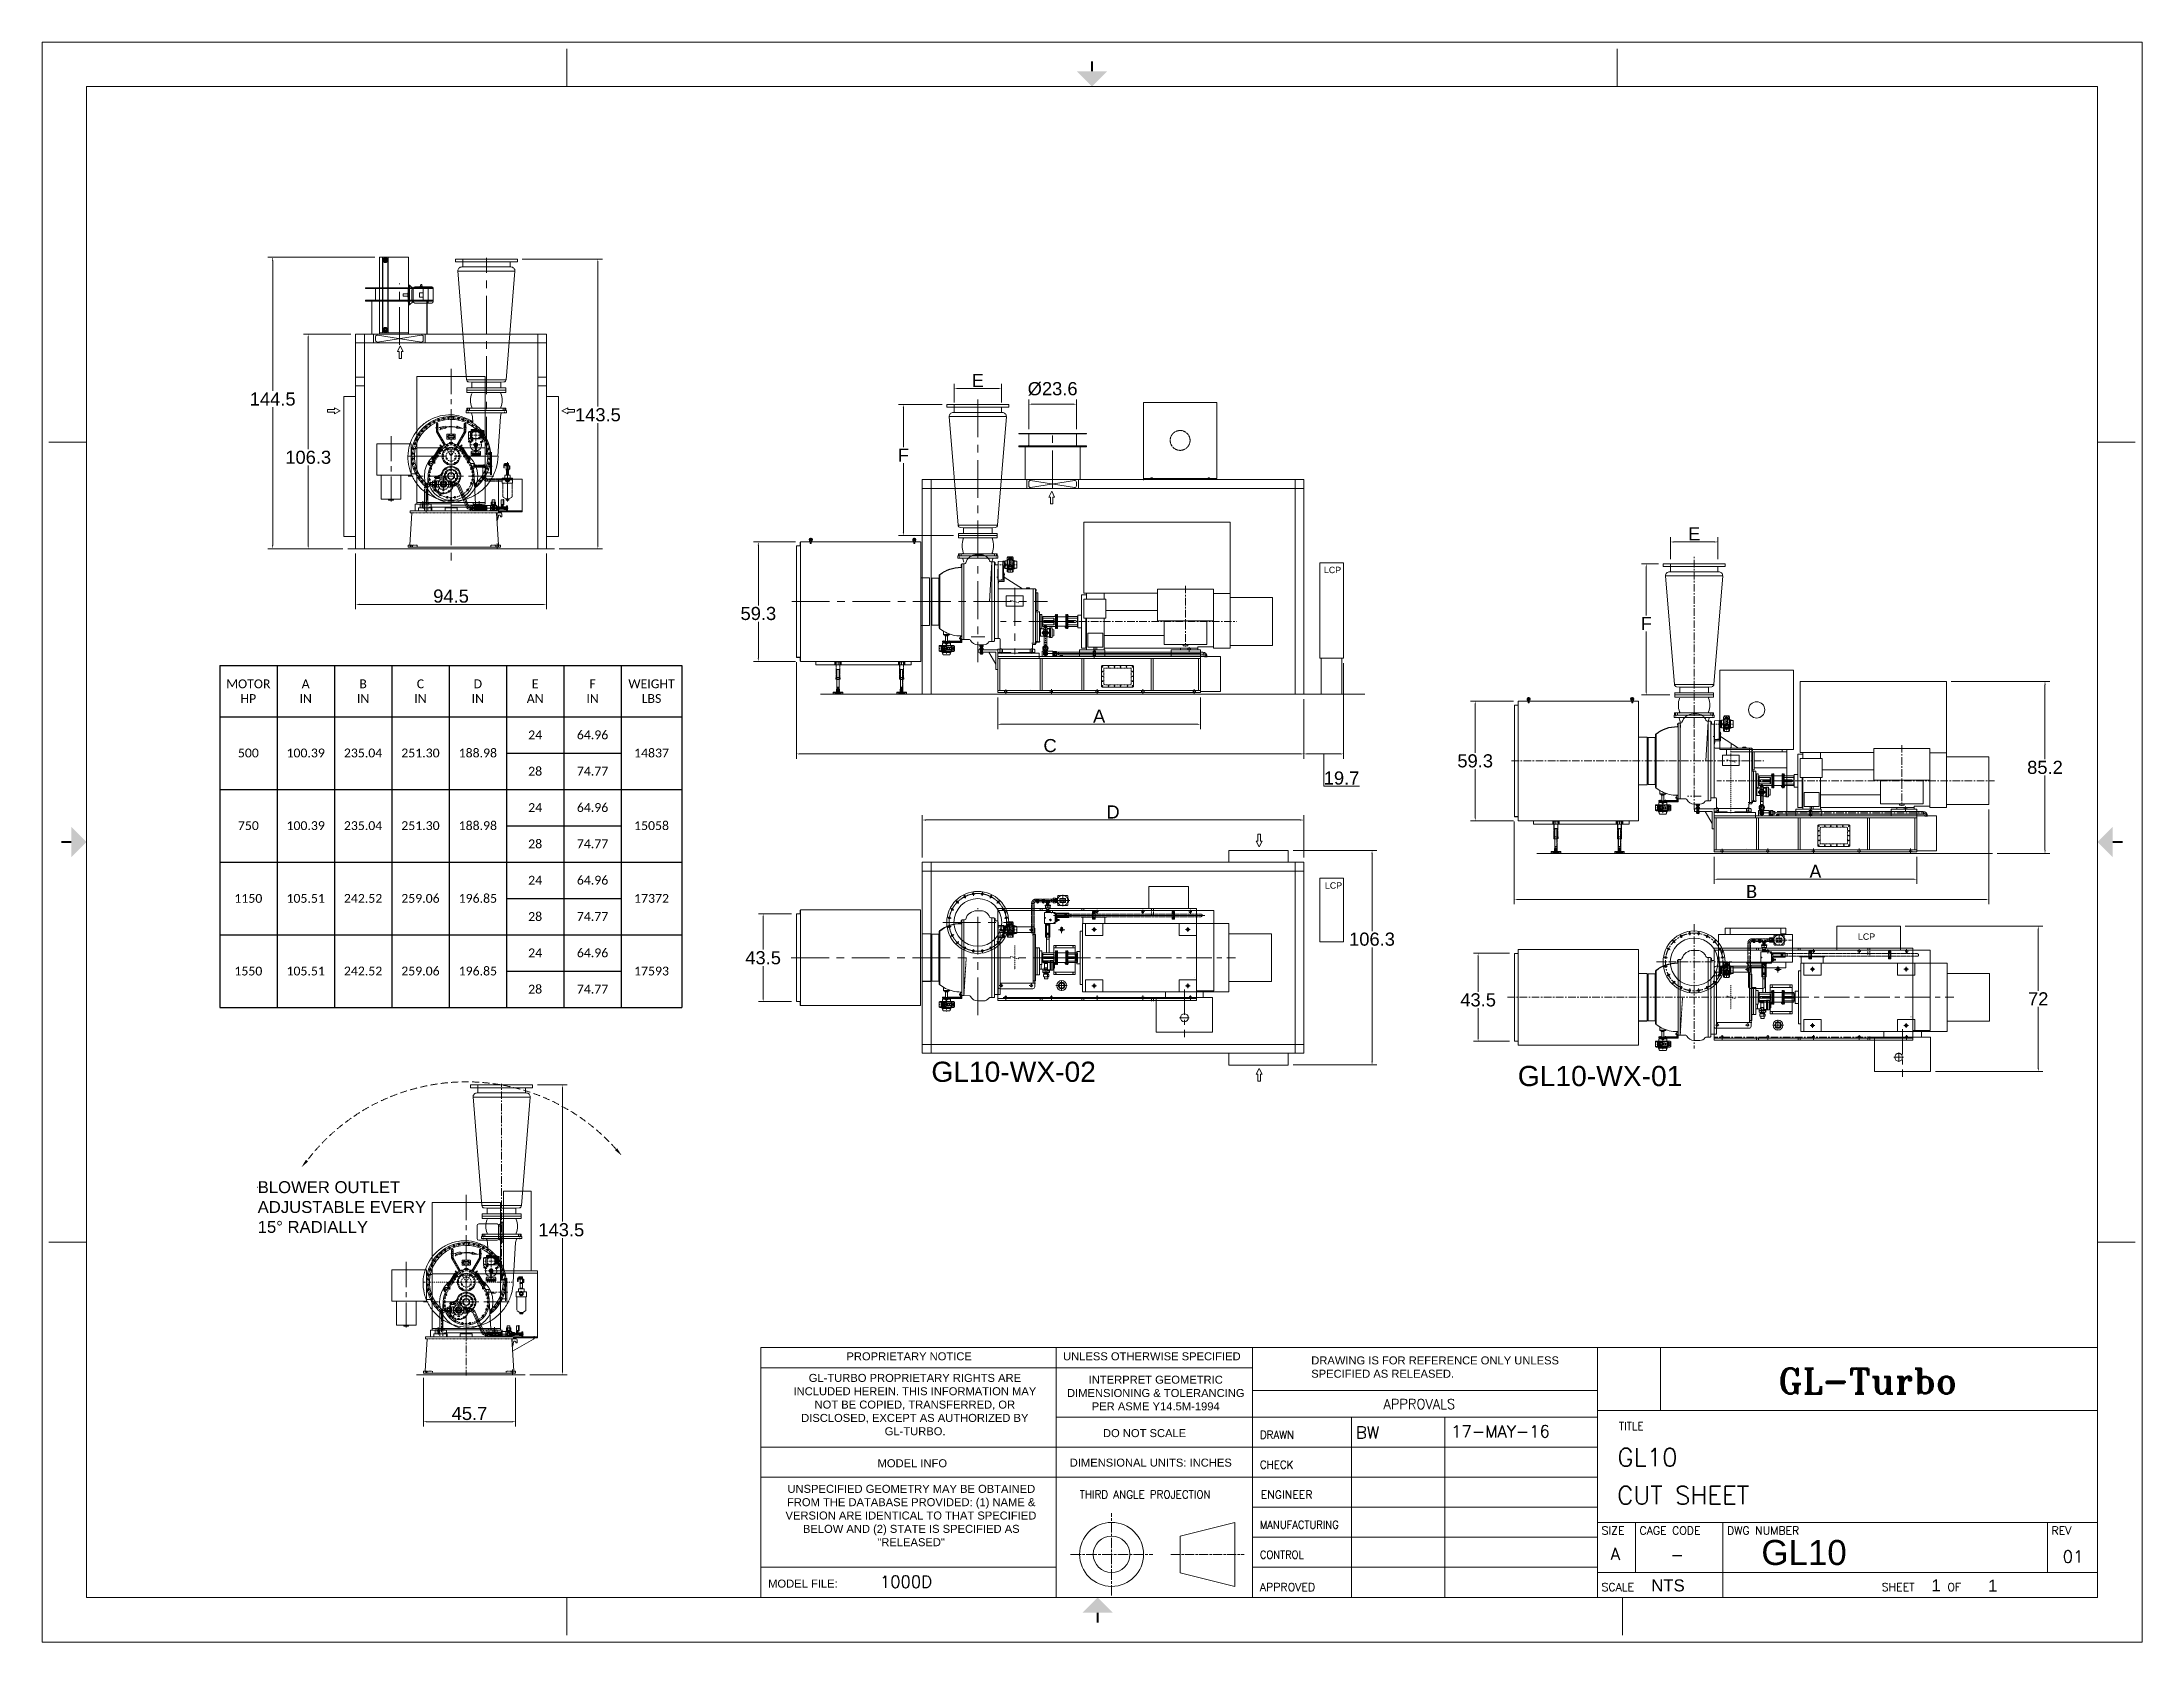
# Model space of a CAD drawing. Header units: inches. Extents: x 0 to 26418, y 0 to 20128.
import ezdxf
from ezdxf.enums import TextEntityAlignment as Align

# ---------------------------------------------------------------- set-up
doc = ezdxf.new("R2010")
doc.units = ezdxf.units.IN
doc.header["$MEASUREMENT"] = 0
doc.set_wipeout_variables(frame=1)
for name, pattern in [('ACAD_ISO04W100', [30, 24, -3, 0, -3]), ('CENTER', [50.8, 31.75, -6.35, 6.35, -6.35]), ('CHAIN', [0.7087, 0.4724, -0.0591, 0.1181, -0.0591]), ('DASHDOT', [25.4, 12.7, -6.35, 0, -6.35]), ('DASHED', [0.75, 0.5, -0.25]), ('EB_DASH', [6, 3, -3]), ('EB_DASHDOTDOT', [45, 30, -3, 3, -3, 3, -3]), ('虚线', [2, 1, -1])]:
    doc.linetypes.add(name, pattern=pattern)
doc.layers.get('Defpoints').update_dxf_attribs({"lineweight": 5})
for name, color, linetype, lineweight in [('06___ANNOTATIONS', 7, 'Continuous', 5), ('CAXA0', 7, 'Continuous', 5), ('CAXA1', 5, 'CENTER', 5), ('CAXAEB0', 7, 'Continuous', 5), ('CAXA尺寸线层', 3, 'Continuous', 5), ('CAXA细实线层', 7, 'Continuous', 5), ('CAXA虚线层', 96, 'EB_DASH', 5), ('EB0', 7, 'Continuous', 5), ('EB0_1', 7, 'Continuous', 5), ('Title Block', 7, 'Continuous', 5), ('中心线', 5, 'CENTER', 5), ('白色粗实线', 7, 'Continuous', 5), ('细实线层', 7, 'Continuous', 5)]:
    doc.layers.add(name, color=color, linetype=linetype, lineweight=lineweight)
doc.styles.add('ACANSTS', font='romans.shx', dxfattribs={"height": 1})
doc.styles.add('Roman', font='arial.ttf')
doc.styles.add('ROMANS', font='romant.shx', dxfattribs={"height": 3.5})
doc.styles.get("Standard").update_dxf_attribs({"font": 'arial.ttf'})
doc.styles.add('机械', font='txt', dxfattribs={"width": 0.667, "bigfont": 'gbcbig.shx'})
doc.dimstyles.new('ISO-25', dxfattribs={"dimscale": 30, "dimtxt": 1.5, "dimasz": 1.5, "dimexe": 2, "dimexo": 2, "dimtad": 1, "dimtih": 1, "dimtoh": 1, "dimdec": 1, "dimlfac": 0.03937, "dimdsep": 46, "dimtxsty": 'Standard', "dimcen": 2.5, "dimclrd": 7, "dimclre": 7, "dimclrt": 7, "dimadec": 0, "dimazin": 0, "dimtfac": 1, "dimtdec": 1, "dimtmove": 0, "dimatfit": 3, "dimfxl": 1, "dimlwd": 5, "dimlwe": 5, "dimarcsym": 0})
pattern_1 = [(135, (-165133.6263, 84998.6637), (-2.24506403, -2.24506403), [])]
pattern_2 = [(135, (-173626.2287, 76611.9584), (-2.24506403, -2.24506403), [])]

msp = doc.modelspace()

# ---------------------------------------------------------------- texts
at = {"color": 7, "lineweight": 5, "char_height": 5.5, "width": 9.193, "attachment_point": 1, "style": '机械'}
for s, insert in [('\\A1;-20%%D', (5410.02, 14944.74)), ('\\A1;-15%%D', (5420.79, 14941.36)), ('\\A1;10%%D', (5433.09, 14939.94)), ('\\A1;-5%%D', (5444.66, 14938.23)), ('\\A1;0%%D', (5456.75, 14937.88)), ('\\A1;5%%D', (5467.71, 14938.23)), ('\\A1;10%%D', (5477.92, 14939.91)), ('\\A1;15%%D', (5488.52, 14941.83)), ('\\A1;20%%D', (5498.4, 14945.41)), ('\\A1;-20%%D', (5601.57, 4554)), ('\\A1;-15%%D', (5612.33, 4550.62)), ('\\A1;10%%D', (5624.63, 4549.2)), ('\\A1;-5%%D', (5636.2, 4547.48)), ('\\A1;0%%D', (5648.3, 4547.14)), ('\\A1;5%%D', (5659.26, 4547.48)), ('\\A1;10%%D', (5669.46, 4549.16)), ('\\A1;15%%D', (5680.06, 4551.09)), ('\\A1;20%%D', (5689.94, 4554.67))]:
    msp.add_mtext(s, dxfattribs=dict(at, insert=insert))
at = {"color": 7, "linetype": 'Continuous', "lineweight": 5, "char_height": 254, "attachment_point": 1, "style": 'Roman'}
for s, insert in [('GL10-WX-02', (11188.15, 7300.61)), ('GL10-WX-01', (18565.96, 7247.51))]:
    msp.add_mtext_dynamic_manual_height_columns(s, width=3244.2481, gutter_width=1, heights=[0], dxfattribs=dict(at, insert=insert))
at = {"color": 7, "lineweight": 5, "insert": (2713.53, 5797.21), "char_height": 150, "attachment_point": 1, "style": 'Roman'}
msp.add_mtext('BLOWER OUTLET\\PADJUSTABLE EVERY \\P15%%D RADIALLY', dxfattribs=at)
at = {"layer": '06___ANNOTATIONS', "color": 7, "linetype": 'Continuous', "lineweight": 5, "char_height": 80, "width": 4297.3632, "attachment_point": 4, "style": 'Roman'}
for insert in [(16126.44, 13485.82), (16139.1, 9516.19), (22844.33, 8873.24)]:
    msp.add_mtext('LCP', dxfattribs=dict(at, insert=insert))

# ---------------------------------------------------------------- blocks, each defined once
blk = doc.blocks.new('*D39')
at = {"color": 7, "linetype": 'Continuous', "lineweight": 5, "transparency": 16777216}
for p, q in [((4798, 3323), (4798, 2711)), ((5958, 3323), (5958, 2711)), ((4843, 2771), (5913, 2771))]:
    blk.add_line(p, q, dxfattribs=at)
at = {"color": 7, "transparency": 16777216}
for points in [[(4843, 2779), (4843, 2764), (4798, 2771)], [(5913, 2779), (5913, 2764), (5958, 2771)]]:
    blk.add_solid(points, dxfattribs=at)
at = {"layer": 'Defpoints', "color": 0, "transparency": 16777216}
for p in [(4798, 3383), (5958, 3383), (5958, 2771)]:
    blk.add_point(p, dxfattribs=at)
at = {"color": 7, "lineweight": 5, "transparency": 16777216, "insert": (5378, 2874), "char_height": 165, "attachment_point": 5, "style": 'Roman'}
blk.add_mtext('45.7', dxfattribs=at)
blk = doc.blocks.new('*D40')
at = {"color": 7, "linetype": 'Continuous', "lineweight": 5, "transparency": 16777216}
for p, q in [((18512, 11837), (17970, 11837)), ((18030, 11792), (18030, 11187)), ((18030, 10376), (18030, 10981)), ((18512, 10331), (17970, 10331))]:
    blk.add_line(p, q, dxfattribs=at)
at = {"color": 7, "transparency": 16777216}
for points in [[(18023, 11792), (18038, 11792), (18030, 11837)], [(18023, 10376), (18038, 10376), (18030, 10331)]]:
    blk.add_solid(points, dxfattribs=at)
at = {"layer": 'Defpoints', "color": 0, "transparency": 16777216}
for p in [(18572, 11837), (18030, 10331), (18572, 10331)]:
    blk.add_point(p, dxfattribs=at)
at = {"color": 7, "lineweight": 5, "transparency": 16777216, "insert": (18030, 11084), "char_height": 165, "attachment_point": 5, "style": 'Roman'}
blk.add_mtext('59.3', dxfattribs=at)
blk = doc.blocks.new('*D49')
at = {"color": 7, "linetype": 'Continuous', "lineweight": 5, "transparency": 16777216}
for p, q in [((18522, 10321), (18522, 9281)), ((24492, 10474), (24492, 9281)), ((18567, 9341), (24447, 9341))]:
    blk.add_line(p, q, dxfattribs=at)
at = {"color": 7, "transparency": 16777216}
for points in [[(18567, 9349), (18567, 9334), (18522, 9341)], [(24447, 9349), (24447, 9334), (24492, 9341)]]:
    blk.add_solid(points, dxfattribs=at)
at = {"layer": 'Defpoints', "color": 0, "transparency": 16777216}
for p in [(18522, 10381), (24492, 10534), (24492, 9341)]:
    blk.add_point(p, dxfattribs=at)
at = {"color": 7, "lineweight": 5, "transparency": 16777216, "insert": (21507, 9442), "char_height": 165, "attachment_point": 5, "style": 'Roman'}
blk.add_mtext('{\\fCalibri|b0|i0|c0|p34;\\C0;B}', dxfattribs=at)
blk = doc.blocks.new('*D50')
at = {"color": 7, "linetype": 'Continuous', "lineweight": 5, "transparency": 16777216}
for p, q in [((21035, 9879), (21035, 9536)), ((23585, 9879), (23585, 9536)), ((21080, 9596), (23540, 9596))]:
    blk.add_line(p, q, dxfattribs=at)
at = {"color": 7, "transparency": 16777216}
for points in [[(21080, 9603), (21080, 9588), (21035, 9596)], [(23540, 9603), (23540, 9588), (23585, 9596)]]:
    blk.add_solid(points, dxfattribs=at)
at = {"layer": 'Defpoints', "color": 0, "transparency": 16777216}
for p in [(21035, 9939), (23585, 9939), (23585, 9596)]:
    blk.add_point(p, dxfattribs=at)
at = {"color": 7, "lineweight": 5, "transparency": 16777216, "insert": (22310, 9698), "char_height": 165, "attachment_point": 5, "style": 'Roman'}
blk.add_mtext('{\\fCalibri|b0|i0|c0|p34;\\C0;A}', dxfattribs=at)
blk = doc.blocks.new('*D41')
at = {"color": 7, "linetype": 'Continuous', "lineweight": 5, "transparency": 16777216}
for p, q in [((24018, 12084), (25258, 12084)), ((25198, 12039), (25198, 11105)), ((25198, 9964), (25198, 10899)), ((24596, 9919), (25258, 9919))]:
    blk.add_line(p, q, dxfattribs=at)
at = {"color": 7, "transparency": 16777216}
for points in [[(25191, 12039), (25206, 12039), (25198, 12084)], [(25191, 9964), (25206, 9964), (25198, 9919)]]:
    blk.add_solid(points, dxfattribs=at)
at = {"layer": 'Defpoints', "color": 0, "transparency": 16777216}
for p in [(23958, 12084), (25198, 12084), (24536, 9919)]:
    blk.add_point(p, dxfattribs=at)
at = {"color": 7, "lineweight": 5, "transparency": 16777216, "insert": (25198, 11002), "char_height": 165, "attachment_point": 5, "style": 'Roman'}
blk.add_mtext('85.2', dxfattribs=at)
blk = doc.blocks.new('*D42')
at = {"color": 7, "linetype": 'Continuous', "lineweight": 5, "transparency": 16777216}
for p, q in [((18462, 8664), (18007, 8664)), ((18067, 8619), (18067, 8180)), ((18067, 7603), (18067, 7974)), ((18462, 7558), (18007, 7558))]:
    blk.add_line(p, q, dxfattribs=at)
at = {"color": 7, "transparency": 16777216}
for points in [[(18059, 8619), (18074, 8619), (18067, 8664)], [(18059, 7603), (18074, 7603), (18067, 7558)]]:
    blk.add_solid(points, dxfattribs=at)
at = {"layer": 'Defpoints', "color": 0, "transparency": 16777216}
for p in [(18522, 8664), (18067, 7558), (18522, 7558)]:
    blk.add_point(p, dxfattribs=at)
at = {"color": 7, "lineweight": 5, "transparency": 16777216, "insert": (18067, 8077), "char_height": 165, "attachment_point": 5, "style": 'Roman'}
blk.add_mtext('43.5', dxfattribs=at)
blk = doc.blocks.new('*D51')
at = {"color": 7, "linetype": 'Continuous', "lineweight": 5, "transparency": 16777216}
for p, q in [((23441, 9006), (25173, 9006)), ((25113, 8961), (25113, 8192)), ((25113, 7221), (25113, 7989)), ((23820, 7176), (25173, 7176))]:
    blk.add_line(p, q, dxfattribs=at)
at = {"color": 7, "transparency": 16777216}
for points in [[(25106, 8961), (25121, 8961), (25113, 9006)], [(25106, 7221), (25121, 7221), (25113, 7176)]]:
    blk.add_solid(points, dxfattribs=at)
at = {"layer": 'Defpoints', "color": 0, "transparency": 16777216}
for p in [(23381, 9006), (23760, 7176), (25113, 7176)]:
    blk.add_point(p, dxfattribs=at)
at = {"color": 7, "lineweight": 5, "transparency": 16777216, "insert": (25113, 8091), "char_height": 165, "attachment_point": 5, "style": 'Roman'}
blk.add_mtext('72', dxfattribs=at)
blk = doc.blocks.new('*D52')
at = {"color": 7, "linetype": 'Continuous', "lineweight": 5, "transparency": 16777216}
for p, q in [((6232, 7008), (6607, 7008)), ((6547, 6963), (6547, 5288)), ((6547, 3408), (6547, 5082)), ((6139, 3363), (6607, 3363))]:
    blk.add_line(p, q, dxfattribs=at)
at = {"color": 7, "transparency": 16777216}
for points in [[(6540, 6963), (6555, 6963), (6547, 7008)], [(6540, 3408), (6555, 3408), (6547, 3363)]]:
    blk.add_solid(points, dxfattribs=at)
at = {"layer": 'Defpoints', "color": 0, "transparency": 16777216}
for p in [(6172, 7008), (6547, 7008), (6079, 3363)]:
    blk.add_point(p, dxfattribs=at)
at = {"color": 7, "lineweight": 5, "transparency": 16777216, "insert": (6533, 5185), "char_height": 165, "attachment_point": 5, "style": 'Roman'}
blk.add_mtext('143.5', dxfattribs=at)
blk = doc.blocks.new('*D33')
at = {"color": 7, "linetype": 'Continuous', "lineweight": 5, "transparency": 16777216}
for p, q in [((3886, 16453), (3289, 16453)), ((3349, 16408), (3349, 15007)), ((3349, 13798), (3349, 14800)), ((3786, 13753), (3289, 13753))]:
    blk.add_line(p, q, dxfattribs=at)
at = {"color": 7, "transparency": 16777216}
for points in [[(3341, 16408), (3356, 16408), (3349, 16453)], [(3341, 13798), (3356, 13798), (3349, 13753)]]:
    blk.add_solid(points, dxfattribs=at)
at = {"layer": 'Defpoints', "color": 0, "transparency": 16777216}
for p in [(3349, 16453), (3946, 16453), (3846, 13753)]:
    blk.add_point(p, dxfattribs=at)
at = {"color": 7, "lineweight": 5, "transparency": 16777216, "insert": (3349, 14903), "char_height": 165, "attachment_point": 5, "style": 'Roman'}
blk.add_mtext('106.3', dxfattribs=at)
blk = doc.blocks.new('*D34')
at = {"color": 7, "linetype": 'Continuous', "lineweight": 5, "transparency": 16777216}
for p, q in [((6041, 17398), (7053, 17398)), ((6993, 17353), (6993, 15541)), ((6993, 13798), (6993, 15335)), ((6506, 13753), (7053, 13753))]:
    blk.add_line(p, q, dxfattribs=at)
at = {"color": 7, "transparency": 16777216}
for points in [[(6985, 17353), (7000, 17353), (6993, 17398)], [(6985, 13798), (7000, 13798), (6993, 13753)]]:
    blk.add_solid(points, dxfattribs=at)
at = {"layer": 'Defpoints', "color": 0, "transparency": 16777216}
for p in [(5981, 17398), (6446, 13753), (6993, 13753)]:
    blk.add_point(p, dxfattribs=at)
at = {"color": 7, "lineweight": 5, "transparency": 16777216, "insert": (6993, 15438), "char_height": 165, "attachment_point": 5, "style": 'Roman'}
blk.add_mtext('143.5', dxfattribs=at)
blk = doc.blocks.new('*D48')
at = {"color": 7, "linetype": 'Continuous', "lineweight": 5, "transparency": 16777216}
for p, q in [((3946, 13693), (3946, 12994)), ((6346, 13693), (6346, 12994)), ((3991, 13054), (6301, 13054))]:
    blk.add_line(p, q, dxfattribs=at)
at = {"color": 7, "transparency": 16777216}
for points in [[(3991, 13061), (3991, 13046), (3946, 13054)], [(6301, 13061), (6301, 13046), (6346, 13054)]]:
    blk.add_solid(points, dxfattribs=at)
at = {"layer": 'Defpoints', "color": 0, "transparency": 16777216}
for p in [(3946, 13753), (6346, 13753), (6346, 13054)]:
    blk.add_point(p, dxfattribs=at)
at = {"color": 7, "lineweight": 5, "transparency": 16777216, "insert": (5146, 13157), "char_height": 165, "attachment_point": 5, "style": 'Roman'}
blk.add_mtext('94.5', dxfattribs=at)
blk = doc.blocks.new('*D35')
at = {"color": 7, "linetype": 'Continuous', "lineweight": 5, "transparency": 16777216}
for p, q in [((20487, 13624), (20487, 13899)), ((20532, 13839), (21038, 13839)), ((21083, 13624), (21083, 13899))]:
    blk.add_line(p, q, dxfattribs=at)
at = {"color": 7, "transparency": 16777216}
for points in [[(20532, 13846), (20532, 13831), (20487, 13839)], [(21038, 13846), (21038, 13831), (21083, 13839)]]:
    blk.add_solid(points, dxfattribs=at)
at = {"layer": 'Defpoints', "color": 0, "transparency": 16777216}
for p in [(21083, 13839), (20487, 13564), (21083, 13564)]:
    blk.add_point(p, dxfattribs=at)
at = {"color": 7, "lineweight": 5, "transparency": 16777216, "insert": (20785, 13940), "char_height": 165, "attachment_point": 5, "style": 'Roman'}
blk.add_mtext('E', dxfattribs=at)
blk = doc.blocks.new('*D36')
at = {"color": 7, "linetype": 'Continuous', "lineweight": 5, "transparency": 16777216}
for p, q in [((20334, 13564), (20122, 13564)), ((20182, 13519), (20182, 12915)), ((20182, 11959), (20182, 12713)), ((20479, 11914), (20122, 11914))]:
    blk.add_line(p, q, dxfattribs=at)
at = {"color": 7, "transparency": 16777216}
for points in [[(20174, 13519), (20189, 13519), (20182, 13564)], [(20174, 11959), (20189, 11959), (20182, 11914)]]:
    blk.add_solid(points, dxfattribs=at)
at = {"layer": 'Defpoints', "color": 0, "transparency": 16777216}
for p in [(20394, 13564), (20182, 11914), (20539, 11914)]:
    blk.add_point(p, dxfattribs=at)
at = {"color": 7, "lineweight": 5, "transparency": 16777216, "insert": (20182, 12814), "char_height": 165, "attachment_point": 5, "style": 'Roman'}
blk.add_mtext('F', dxfattribs=at)
blk = doc.blocks.new('*D37')
at = {"color": 7, "linetype": 'Continuous', "lineweight": 5, "transparency": 16777216}
for p, q in [((4186, 17423), (2842, 17423)), ((2902, 17378), (2902, 15739)), ((2902, 13798), (2902, 15533)), ((3786, 13753), (2842, 13753))]:
    blk.add_line(p, q, dxfattribs=at)
at = {"color": 7, "transparency": 16777216}
for points in [[(2894, 17378), (2909, 17378), (2902, 17423)], [(2894, 13798), (2909, 13798), (2902, 13753)]]:
    blk.add_solid(points, dxfattribs=at)
at = {"layer": 'Defpoints', "color": 0, "transparency": 16777216}
for p in [(2902, 17423), (4246, 17423), (3846, 13753)]:
    blk.add_point(p, dxfattribs=at)
at = {"color": 7, "lineweight": 5, "transparency": 16777216, "insert": (2902, 15636), "char_height": 165, "attachment_point": 5, "style": 'Roman'}
blk.add_mtext('144.5', dxfattribs=at)
blk = doc.blocks.new('*T38')
at = {"linetype": 'ByBlock', "lineweight": -2, "transparency": 16777216}
for p, q in [((0, 0), (5815, 0)), ((0, 0), (0, -4300)), ((722, 0), (722, -4300)), ((1443, 0), (1443, -4300)), ((2165, 0), (2165, -4300)), ((2887, 0), (2887, -4300)), ((3608, 0), (3608, -1100)), ((4330, 0), (4330, -4300)), ((5052, 0), (5052, -4300)), ((5815, 0), (5815, -4300)), ((0, -643), (5815, -643)), ((3608, -1100), (5052, -1100)), ((0, -1557), (5815, -1557)), ((3608, -1557), (3608, -2014)), ((3608, -2014), (5052, -2014)), ((0, -2472), (5815, -2472)), ((3608, -2472), (3608, -2929)), ((3608, -2929), (5052, -2929)), ((0, -3386), (5815, -3386)), ((3608, -3386), (3608, -3843)), ((3608, -3843), (5052, -3843)), ((0, -4300), (5815, -4300))]:
    blk.add_line(p, q, dxfattribs=at)
at = {"color": 0, "linetype": 'ByBlock', "lineweight": -2, "transparency": 16777216}
for p, q in [((3608, -1100), (3608, -1557)), ((3608, -2014), (3608, -2472)), ((3608, -2929), (3608, -3386)), ((3608, -3843), (3608, -4300))]:
    blk.add_line(p, q, dxfattribs=at)
at = {"color": 0, "linetype": 'Continuous', "lineweight": 5, "transparency": 16777216, "char_height": 111.11, "attachment_point": 5}
for s, insert, width in [('{\\fCalibri|b0|i0|c0;MOTOR^JHP^J', (361, -322), 601.67), ('{\\fCalibri|b0|i0|c0;A ^M^JIN^J', (1082, -322), 601.67), ('{\\fCalibri|b0|i0|c0;B ^M^JIN^J', (1804, -322), 601.67), ('{\\fCalibri|b0|i0|c0;C ^M^JIN^J', (2526, -322), 601.67), ('{\\fCalibri|b0|i0|c0;D ^M^JIN^J', (3248, -322), 601.67), ('{\\fCalibri|b0|i0|c0;E ^M^JAN^J', (3969, -322), 601.67), ('{\\fCalibri|b0|i0|c0;F^M^JIN^J', (4691, -322), 601.67), ('{\\fCalibri|b0|i0|c0;WEIGHT^M^JLBS^J', (5433, -322), 643.33), ('{\\fCalibri|b0|i0|c0;500', (361, -1100), 601.67), ('{\\fCalibri|b0|i0|c0;100.39 ^J', (1082, -1100), 601.67), ('{\\fCalibri|b0|i0|c0;235.04^M^J', (1804, -1100), 601.67), ('{\\fCalibri|b0|i0|c0;251.30^M^J', (2526, -1100), 601.67), ('{\\fCalibri|b0|i0|c0;188.98^M^J', (3248, -1100), 601.67), ('{\\fCalibri|b0|i0|c0;24^M^J', (3969, -872), 601.67), ('{\\fCalibri|b0|i0|c0;64.96^M^J', (4691, -872), 601.67), ('{\\fCalibri|b0|i0|c0;14837^M^J', (5433, -1100), 643.33), ('{\\fCalibri|b0|i0|c0;28^M^J', (3969, -1329), 601.67), ('{\\fCalibri|b0|i0|c0;74.77^M^J', (4691, -1329), 601.67), ('{\\fCalibri|b0|i0|c0;24^M^J', (3969, -1786), 601.67), ('{\\fCalibri|b0|i0|c0;64.96^M^J', (4691, -1786), 601.67), ('{\\fCalibri|b0|i0|c0;750^M^J', (361, -2014), 601.67), ('{\\fCalibri|b0|i0|c0;100.39 ^J', (1082, -2014), 601.67), ('{\\fCalibri|b0|i0|c0;235.04^M^J', (1804, -2014), 601.67), ('{\\fCalibri|b0|i0|c0;251.30^M^J', (2526, -2014), 601.67), ('{\\fCalibri|b0|i0|c0;188.98^M^J', (3248, -2014), 601.67), ('{\\fCalibri|b0|i0|c0;15058^M^J', (5433, -2014), 643.33), ('{\\fCalibri|b0|i0|c0;28^M^J', (3969, -2243), 601.67), ('{\\fCalibri|b0|i0|c0;74.77^M^J', (4691, -2243), 601.67), ('{\\fCalibri|b0|i0|c0;64.96^M^J', (4691, -2700), 601.67), ('{\\fCalibri|b0|i0|c0;1150^M^J', (361, -2929), 601.67), ('{\\fCalibri|b0|i0|c0;105.51^M^J', (1082, -2929), 601.67), ('{\\fCalibri|b0|i0|c0;242.52^M^J', (1804, -2929), 601.67), ('{\\fCalibri|b0|i0|c0;259.06^M^J', (2526, -2929), 601.67), ('{\\fCalibri|b0|i0|c0;196.85^M^J', (3248, -2929), 601.67), ('{\\fCalibri|b0|i0|c0;24^M^J', (3969, -2700), 601.67), ('{\\fCalibri|b0|i0|c0;17372^M^J', (5433, -2929), 643.33), ('{\\fCalibri|b0|i0|c0;28^M^J', (3969, -3157), 601.67), ('{\\fCalibri|b0|i0|c0;74.77^M^J', (4691, -3157), 601.67), ('{\\fCalibri|b0|i0|c0;24^M^J', (3969, -3614), 601.67), ('{\\fCalibri|b0|i0|c0;64.96^M^J', (4691, -3614), 601.67), ('{\\fCalibri|b0|i0|c0;1550^M^J', (361, -3843), 601.67), ('{\\fCalibri|b0|i0|c0;105.51^M^J', (1082, -3843), 601.67), ('{\\fCalibri|b0|i0|c0;242.52^M^J', (1804, -3843), 601.67), ('{\\fCalibri|b0|i0|c0;259.06^M^J', (2526, -3843), 601.67), ('{\\fCalibri|b0|i0|c0;196.85^M^J', (3248, -3843), 601.67), ('{\\fCalibri|b0|i0|c0;17593^M^J', (5433, -3843), 643.33), ('{\\fCalibri|b0|i0|c0;28^M^J', (3969, -4071), 601.67), ('{\\fCalibri|b0|i0|c0;74.77^M^J', (4691, -4071), 601.67)]:
    blk.add_mtext(s, dxfattribs=dict(at, insert=insert, width=width))
blk = doc.blocks.new('LONE STAR BLOWER TITLE BLOCK (SIZE A)')
at = {"lineweight": 15}
for p, q in [((17.5, 2.604), (17.5, 3.312)), ((17.5, 3.312), (18.209, 3.312)), ((18.209, 2.604), (18.209, 3.312)), ((18.209, 2.604), (17.5, 2.604))]:
    blk.add_line(p, q, dxfattribs=at)
at = {"layer": 'Title Block', "lineweight": 15}
for p, q in [((23.625, 18), (0, 18)), ((0, 18), (0, 0)), ((23.625, 0), (23.625, 18)), ((5.906, 17.5), (5.906, 17.922)), ((17.719, 17.5), (17.719, 17.922)), ((23.125, 17.5), (0.5, 17.5)), ((23.125, 17.5), (0.5, 17.5)), ((0.5, 17.5), (0.5, 0.5)), ((0.5, 17.291), (0.5, 17.5)), ((0.5, 17.5), (1.089, 17.5)), ((23.125, 0.5), (23.125, 17.5)), ((0.5, 17.291), (0.5, 14.218)), ((0.078, 13.5), (0.5, 13.5)), ((23.125, 13.5), (23.547, 13.5)), ((0.078, 4.5), (0.5, 4.5)), ((23.125, 4.5), (23.547, 4.5)), ((23.125, 3.312), (8.087, 3.312)), ((8.087, 3.312), (8.087, 0.5)), ((23.125, 3.312), (9.093, 3.312)), ((11.409, 3.312), (11.409, 0.5)), ((13.618, 3.312), (13.618, 0.5)), ((17.5, 0.5), (17.5, 3.312)), ((23.125, 0.5), (23.125, 3.312)), ((13.618, 3.083), (8.087, 3.083)), ((17.5, 2.829), (13.618, 2.829)), ((23.125, 2.604), (17.5, 2.604)), ((17.5, 2.529), (11.409, 2.529)), ((14.732, 0.504), (14.732, 2.529)), ((15.78, 0.504), (15.78, 2.529)), ((17.5, 2.192), (8.087, 2.192)), ((17.5, 1.854), (8.087, 1.854)), ((17.5, 1.517), (13.618, 1.517)), ((12.804, 1.191), (13.421, 1.345)), ((12.804, 0.78), (12.804, 1.191)), ((13.421, 1.345), (13.421, 0.626)), ((23.125, 1.344), (17.5, 1.344)), ((17.927, 1.344), (17.927, 0.781)), ((18.909, 1.344), (18.909, 0.5)), ((22.562, 1.344), (22.562, 0.781)), ((17.5, 1.179), (13.618, 1.179)), ((11.409, 0.842), (8.087, 0.842)), ((13.421, 0.626), (12.804, 0.78)), ((17.5, 0.842), (13.618, 0.842)), ((23.125, 0.781), (17.5, 0.781)), ((0.5, 0.5), (23.125, 0.5)), ((5.906, 0.078), (5.906, 0.5)), ((15.025, 0.5), (23.125, 0.5)), ((17.781, 0.078), (17.781, 0.5)), ((0, 0), (23.625, 0))]:
    blk.add_line(p, q, dxfattribs=at)
at = {"layer": 'Title Block', "linetype": 'CHAIN', "lineweight": 15, "ltscale": 0.249886}
for p, q in [((12.033, 0.523), (12.033, 1.448)), ((11.571, 0.986), (12.496, 0.986))]:
    blk.add_line(p, q, dxfattribs=at)
at = {"layer": 'Title Block', "linetype": 'CHAIN', "lineweight": 15, "ltscale": 0.22211}
blk.add_line((12.701, 0.986), (13.524, 0.986), dxfattribs=at)
at = {"layer": 'Title Block', "lineweight": 15, "const_width": 0.0225}
for points in [[(11.812, 17.781), (11.812, 17.669)], [(0.219, 9), (0.331, 9)], [(23.406, 9), (23.294, 9)], [(11.875, 0.219), (11.875, 0.331)]]:
    blk.add_lwpolyline(points, dxfattribs=at)
at = {"layer": 'Title Block', "lineweight": 15}
for radius in [0.36, 0.206]:
    blk.add_circle((12.033, 0.986), radius, dxfattribs=at)
for points in [[(11.644, 17.669), (11.981, 17.669), (11.812, 17.5)], [(0.331, 8.831), (0.331, 9.169), (0.5, 9)], [(23.294, 8.831), (23.294, 9.169), (23.125, 9)], [(11.706, 0.331), (12.044, 0.331), (11.875, 0.5)]]:
    blk.add_solid(points, dxfattribs=at)
at = {"layer": 'Title Block', "lineweight": 15, "style": 'ACANSTS'}
for s, height, width, p in [('APPROVALS', 0.1125, 0.951562, (15.091, 2.621)), ('DRAWN', 0.09, 0.942857, (13.701, 2.287)), ('TITLE', 0.09, 0.942857, (17.741, 2.384)), ('THIRD ANGLE PROJECTION', 0.09, 0.942857, (11.674, 1.615))]:
    blk.add_text(s, height=height, dxfattribs=dict(at, width=width)).set_placement(p)
for s, width, p in [('CHECK', 0.942857, (13.701, 1.995)), ('MANUFACTURING', 0.90932, (13.701, 1.32)), ('CONTROL', 0.90932, (13.701, 0.982))]:
    blk.add_text(s, height=0.09, dxfattribs=dict(at, width=width)).set_placement(p, align=Align.MIDDLE_LEFT)
for s, p in [('ENGINEER', (13.711, 1.658)), ('APPROVED', (13.701, 0.618)), ('SCALE', (17.545, 0.618)), ('SHEET     OF', (20.697, 0.618))]:
    blk.add_text(s, height=0.09, dxfattribs=at).set_placement(p, align=Align.MIDDLE_LEFT)
for s, height, p in [('SIZE', 0.09, (17.545, 1.209)), ('CAGE CODE', 0.09, (17.972, 1.209)), ('DWG NUMBER', 0.09, (18.956, 1.209)), ('REV', 0.09, (22.607, 1.209)), ('A', 0.135, (17.647, 0.923))]:
    blk.add_text(s, height=height, dxfattribs=at).set_placement(p)
at = {"layer": 'Title Block', "lineweight": 15, "char_height": 0.09, "attachment_point": 1, "style": 'Roman'}
for s, width, insert in [('PROPRIETARY NOTICE', 1.44687, (9.05, 3.259)), ('UNLESS OTHERWISE SPECIFIED', 2.30106, (11.487, 3.259)), ('DRAWING IS FOR REFERENCE ONLY UNLESS SPECIFIED AS RELEASED.', 2.82099, (14.279, 3.213)), ('\\pi0.22286;GL-TURBO PROPRIETARY RIGHTS ARE \\P\\pi0.05142;INCLUDED HEREIN. THIS INFORMATION MAY \\P\\pi0.28811;NOT BE COPIED, TRANSFERRED, OR \\P\\pi0.13755;DISCLOSED, EXCEPT AS AUTHORIZED BY \\P\\pi1.07724;GL-TURBO.', 2.82144, (8.403, 3.016)), ('\\pi0.31655;INTERPRET GEOMETRIC \\P\\pi0.07242;DIMENSIONING & TOLERANCING \\P\\pi0.35071;PER ASME Y14.5M-1994', 2.12521, (11.459, 2.996)), ('DO NOT SCALE', 2.30106, (11.936, 2.395)), ('MODEL INFO', 1.44687, (9.4, 2.056)), ('DIMENSIONAL UNITS: INCHES', 2.30106, (11.562, 2.063)), ('\\pi0.0504;UNSPECIFIED GEOMETRY MAY BE OBTAINED \\P\\pi0.04525;FROM THE DATABASE PROVIDED: (1) NAME & \\P\\pi0.02827;VERSION ARE IDENTICAL TO THAT SPECIFIED \\P\\pi0.2246;BELOW AND (2) STATE IS SPECIFIED AS \\P\\pi1.06161;"RELEASED"', 2.87165, (8.336, 1.768)), ('MODEL FILE:', 1.44687, (8.169, 0.702))]:
    blk.add_mtext_dynamic_manual_height_columns(s, width=width, gutter_width=1.25, heights=[0], dxfattribs=dict(at, insert=insert))
at = {"layer": 'Title Block', "lineweight": 15, "insert": (19.532, 3.078), "char_height": 3.9375, "width": 5.33462, "attachment_point": 1, "style": 'ROMANS'}
blk.add_mtext('{\\H0.07143x;GL-Turbo}', dxfattribs=at)
at = {"layer": 'Title Block', "lineweight": 15, "style": 'ACANSTS'}
for tag, p, height in [('DRAWN_BY', (14.782, 2.29), 0.135), ('DRAWN_DATE', (15.853, 2.302), 0.135), ('DRAWING_SUBTITLE', (17.724, 1.977), 0.203), ('CHECKED_BY', (14.804, 1.944), 0.135), ('CHECK_DATE', (15.834, 1.949), 0.135), ('ENGINEER', (14.798, 1.612), 0.135), ('ENG_DATE', (15.825, 1.611), 0.135), ('DRAWING_SUBTITLE', (17.721, 1.549), 0.203), ('MANUFACTURING', (14.794, 1.275), 0.135), ('MFG_DATE', (15.826, 1.278), 0.135), ('CONTROL', (14.794, 0.937), 0.135), ('CONTROL_DATE', (15.826, 0.94), 0.135), ('CAGE_CODE', (17.927, 0.916), 0.135), ('MODEL_FILE_NAME', (9.061, 0.611), 0.135), ('APPROVED_BY', (14.782, 0.573), 0.135), ('APPROVAL_DATE', (15.818, 0.57), 0.135)]:
    blk.add_attdef(tag, p, '', height=height, dxfattribs=at)
at = {"layer": 'Title Block', "lineweight": 15, "style": 'Roman', "flags": 8}
for tag, height, p in [('DWG_NUMBER', 0.281, (19.066, 1.147)), ('SCALE', 0.135, (18.103, 0.704)), ('SHEETNUMBER', 0.135, (21.256, 0.704)), ('TOTA_SHEETS', 0.135, (21.894, 0.702))]:
    blk.add_attdef(tag, text='', height=height, dxfattribs=at).set_placement(p, align=Align.TOP_LEFT)
at = {"layer": 'Title Block', "lineweight": 15, "style": 'ACANSTS'}
blk.add_attdef('REVISION', text='', height=0.135, dxfattribs=at).set_placement((22.849, 0.893), align=Align.CENTER)
blk = doc.blocks.new('*D28')
at = {"color": 7, "linetype": 'Continuous', "lineweight": 5, "transparency": 16777216}
for p, q in [((9481, 13841), (8952, 13841)), ((9012, 13796), (9012, 13041)), ((9012, 12380), (9012, 12835)), ((9481, 12335), (8952, 12335))]:
    blk.add_line(p, q, dxfattribs=at)
at = {"color": 7, "transparency": 16777216}
for points in [[(9004, 13796), (9019, 13796), (9012, 13841)], [(9004, 12380), (9019, 12380), (9012, 12335)]]:
    blk.add_solid(points, dxfattribs=at)
at = {"layer": 'Defpoints', "color": 0, "transparency": 16777216}
for p in [(9541, 13841), (9012, 12335), (9541, 12335)]:
    blk.add_point(p, dxfattribs=at)
at = {"color": 7, "lineweight": 5, "transparency": 16777216, "insert": (9012, 12938), "char_height": 165, "attachment_point": 5, "style": 'Roman'}
blk.add_mtext('59.3', dxfattribs=at)
blk = doc.blocks.new('*D43')
at = {"color": 7, "linetype": 'Continuous', "lineweight": 5, "transparency": 16777216}
for p, q in [((9491, 12325), (9491, 11112)), ((15874, 11863), (15874, 11112)), ((9536, 11172), (15829, 11172))]:
    blk.add_line(p, q, dxfattribs=at)
at = {"color": 7, "transparency": 16777216}
for points in [[(9536, 11180), (9536, 11165), (9491, 11172)], [(15829, 11180), (15829, 11165), (15874, 11172)]]:
    blk.add_solid(points, dxfattribs=at)
at = {"layer": 'Defpoints', "color": 0, "transparency": 16777216}
for p in [(9491, 12385), (15874, 11923), (15874, 11172)]:
    blk.add_point(p, dxfattribs=at)
at = {"color": 7, "lineweight": 5, "transparency": 16777216, "insert": (12682, 11276), "char_height": 165, "attachment_point": 5, "style": 'Roman'}
blk.add_mtext('C', dxfattribs=at)
blk = doc.blocks.new('*D44')
at = {"color": 7, "linetype": 'Continuous', "lineweight": 5, "transparency": 16777216}
for p, q in [((16374, 12316), (16374, 11112)), ((15874, 11863), (15874, 11112)), ((15919, 11172), (16329, 11172)), ((16124, 11172), (16124, 10765)), ((16124, 10765), (16575, 10765))]:
    blk.add_line(p, q, dxfattribs=at)
at = {"color": 7, "transparency": 16777216}
for points in [[(15919, 11180), (15919, 11165), (15874, 11172)], [(16329, 11180), (16329, 11165), (16374, 11172)]]:
    blk.add_solid(points, dxfattribs=at)
at = {"layer": 'Defpoints', "color": 0, "transparency": 16777216}
for p in [(16374, 12376), (15874, 11923), (16374, 11172)]:
    blk.add_point(p, dxfattribs=at)
at = {"color": 7, "lineweight": 5, "transparency": 16777216, "insert": (16349, 10868), "char_height": 165, "attachment_point": 5, "style": 'Roman'}
blk.add_mtext('19.7', dxfattribs=at)
blk = doc.blocks.new('*D45')
at = {"color": 7, "linetype": 'Continuous', "lineweight": 5, "transparency": 16777216}
for p, q in [((12024, 11883), (12024, 11485)), ((14574, 11883), (14574, 11485)), ((12069, 11545), (14529, 11545))]:
    blk.add_line(p, q, dxfattribs=at)
at = {"color": 7, "transparency": 16777216}
for points in [[(12069, 11553), (12069, 11538), (12024, 11545)], [(14529, 11553), (14529, 11538), (14574, 11545)]]:
    blk.add_solid(points, dxfattribs=at)
at = {"layer": 'Defpoints', "color": 0, "transparency": 16777216}
for p in [(12024, 11943), (14574, 11943), (14574, 11545)]:
    blk.add_point(p, dxfattribs=at)
at = {"color": 7, "lineweight": 5, "transparency": 16777216, "insert": (13299, 11647), "char_height": 165, "attachment_point": 5, "style": 'Roman'}
blk.add_mtext('A', dxfattribs=at)
blk = doc.blocks.new('*D29')
at = {"color": 7, "linetype": 'Continuous', "lineweight": 5, "transparency": 16777216}
for p, q in [((9431, 9162), (9012, 9162)), ((9072, 9117), (9072, 8710)), ((9072, 8101), (9072, 8504)), ((9431, 8056), (9012, 8056))]:
    blk.add_line(p, q, dxfattribs=at)
at = {"color": 7, "transparency": 16777216}
for points in [[(9065, 9117), (9080, 9117), (9072, 9162)], [(9065, 8101), (9080, 8101), (9072, 8056)]]:
    blk.add_solid(points, dxfattribs=at)
at = {"layer": 'Defpoints', "color": 0, "transparency": 16777216}
for p in [(9491, 9162), (9072, 8056), (9491, 8056)]:
    blk.add_point(p, dxfattribs=at)
at = {"color": 7, "lineweight": 5, "transparency": 16777216, "insert": (9072, 8607), "char_height": 165, "attachment_point": 5, "style": 'Roman'}
blk.add_mtext('43.5', dxfattribs=at)
blk = doc.blocks.new('*D46')
at = {"color": 7, "linetype": 'Continuous', "lineweight": 5, "transparency": 16777216}
for p, q in [((11074, 9869), (11074, 10401)), ((11119, 10341), (15829, 10341)), ((15874, 9869), (15874, 10401))]:
    blk.add_line(p, q, dxfattribs=at)
at = {"color": 7, "transparency": 16777216}
for points in [[(11119, 10348), (11119, 10333), (11074, 10341)], [(15829, 10348), (15829, 10333), (15874, 10341)]]:
    blk.add_solid(points, dxfattribs=at)
at = {"layer": 'Defpoints', "color": 0, "transparency": 16777216}
for p in [(15874, 10341), (11074, 9809), (15874, 9809)]:
    blk.add_point(p, dxfattribs=at)
at = {"color": 7, "lineweight": 5, "transparency": 16777216, "insert": (13474, 10442), "char_height": 165, "attachment_point": 5, "style": 'Roman'}
blk.add_mtext('D', dxfattribs=at)
blk = doc.blocks.new('*D47')
at = {"color": 7, "linetype": 'Continuous', "lineweight": 5, "transparency": 16777216}
for p, q in [((15739, 9959), (16792, 9959)), ((16732, 9914), (16732, 8944)), ((16732, 7304), (16732, 8738)), ((15739, 7259), (16792, 7259))]:
    blk.add_line(p, q, dxfattribs=at)
at = {"color": 7, "transparency": 16777216}
for points in [[(16725, 9914), (16740, 9914), (16732, 9959)], [(16725, 7304), (16740, 7304), (16732, 7259)]]:
    blk.add_solid(points, dxfattribs=at)
at = {"layer": 'Defpoints', "color": 0, "transparency": 16777216}
for p in [(15679, 9959), (16732, 9959), (15679, 7259)]:
    blk.add_point(p, dxfattribs=at)
at = {"color": 7, "lineweight": 5, "transparency": 16777216, "insert": (16732, 8841), "char_height": 165, "attachment_point": 5, "style": 'Roman'}
blk.add_mtext('106.3', dxfattribs=at)
blk = doc.blocks.new('*D30')
at = {"color": 7, "linetype": 'Continuous', "lineweight": 5, "transparency": 16777216}
for p, q in [((11476, 15594), (11476, 15830)), ((11521, 15770), (12027, 15770)), ((12072, 15594), (12072, 15830))]:
    blk.add_line(p, q, dxfattribs=at)
at = {"color": 7, "transparency": 16777216}
for points in [[(11521, 15778), (11521, 15763), (11476, 15770)], [(12027, 15778), (12027, 15763), (12072, 15770)]]:
    blk.add_solid(points, dxfattribs=at)
at = {"layer": 'Defpoints', "color": 0, "transparency": 16777216}
for p in [(12072, 15770), (11476, 15534), (12072, 15534)]:
    blk.add_point(p, dxfattribs=at)
at = {"color": 7, "lineweight": 5, "transparency": 16777216, "insert": (11773, 15871), "char_height": 165, "attachment_point": 5, "style": 'Roman'}
blk.add_mtext('E', dxfattribs=at)
blk = doc.blocks.new('*D31')
at = {"color": 7, "linetype": 'Continuous', "lineweight": 5, "transparency": 16777216}
for p, q in [((11323, 15568), (10777, 15568)), ((10837, 15523), (10837, 15031)), ((10837, 13963), (10837, 14829)), ((11468, 13918), (10777, 13918))]:
    blk.add_line(p, q, dxfattribs=at)
at = {"color": 7, "transparency": 16777216}
for points in [[(10829, 15523), (10844, 15523), (10837, 15568)], [(10829, 13963), (10844, 13963), (10837, 13918)]]:
    blk.add_solid(points, dxfattribs=at)
at = {"layer": 'Defpoints', "color": 0, "transparency": 16777216}
for p in [(11383, 15568), (10837, 13918), (11528, 13918)]:
    blk.add_point(p, dxfattribs=at)
at = {"color": 7, "lineweight": 5, "transparency": 16777216, "insert": (10837, 14930), "char_height": 165, "attachment_point": 5, "style": 'Roman'}
blk.add_mtext('F', dxfattribs=at)
blk = doc.blocks.new('*D32')
at = {"color": 7, "linetype": 'Continuous', "lineweight": 5, "transparency": 16777216}
for p, q in [((12415, 15259), (12415, 15632)), ((13014, 15259), (13014, 15632)), ((12460, 15572), (12969, 15572))]:
    blk.add_line(p, q, dxfattribs=at)
at = {"color": 7, "transparency": 16777216}
for points in [[(12460, 15579), (12460, 15564), (12415, 15572)], [(12969, 15579), (12969, 15564), (13014, 15572)]]:
    blk.add_solid(points, dxfattribs=at)
at = {"layer": 'Defpoints', "color": 0, "transparency": 16777216}
for p in [(13014, 15572), (12415, 15199), (13014, 15199)]:
    blk.add_point(p, dxfattribs=at)
at = {"color": 7, "lineweight": 5, "transparency": 16777216, "insert": (12714, 15764), "char_height": 165, "attachment_point": 5, "style": 'Roman'}
blk.add_mtext('%%C23.6', dxfattribs=at)

# ---------------------------------------------------------------- dimensions: what is measured, and where the dimension line sits
at = {"color": 7, "lineweight": 5}
for base, p1, p2, picture, middle in [((2901.67, 17423.28), (3846.04, 13753.28), (4246.04, 17423.28), '*D37', (2901.67, 15636.32)), ((6992.52, 13753.28), (5980.54, 17398.28), (6446.04, 13753.28), '*D34', (6992.52, 15438.06)), ((3348.93, 16453.28), (3846.04, 13753.28), (3946.04, 16453.28), '*D33', (3348.93, 14903.47)), ((9011.82, 12335.18), (9540.95, 13841.18), (9540.95, 12335.18), '*D28', (9011.82, 12938.34)), ((25198.31, 12084.14), (24536, 9919.14), (23958.35, 12084.14), '*D41', (25198.31, 11001.64)), ((18030.21, 10331.14), (18572.36, 11837.14), (18572.36, 10331.14), '*D40', (18030.21, 11084.14)), ((16732.19, 9958.62), (15679.04, 7258.62), (15679.04, 9958.62), '*D47', (16732.19, 8840.57)), ((9072.34, 8055.62), (9490.9, 9161.62), (9490.9, 8055.62), '*D29', (9072.34, 8606.63)), ((25113.35, 7175.53), (23381.03, 9005.53), (23759.85, 7175.53), '*D51', (25113.35, 8090.53)), ((18066.65, 7557.53), (18522.36, 8663.53), (18522.36, 7557.53), '*D42', (18066.65, 8076.98)), ((6547.15, 7007.53), (6078.85, 3362.54), (6172.08, 7007.53), '*D52', (6532.65, 5185.04))]:
    dim = msp.add_linear_dim(base=base, p1=p1, p2=p2, angle=90, dimstyle='ISO-25', override={"dimtxt": 5.5, "dimpost": '\\X', "dimtxsty": 'Roman', "dimtmove": 1}, dxfattribs=at)
    dim.commit()
    dim.dimension.update_dxf_attribs({"geometry": picture, "text_midpoint": middle, "dimtype": 160})
for base, p1, p2, text, picture, middle in [((12072.04, 15770.07), (11475.74, 15534.18), (12072.04, 15534.18), 'E', '*D30', (11772.95, 15770.07)), ((13013.95, 15571.99), (12414.95, 15199.18), (13013.95, 15199.18), '%%C23.6', '*D32', (12713.95, 15656.48)), ((21083.45, 13838.65), (20487.15, 13564.14), (21083.45, 13564.14), 'E', '*D35', (20785.3, 13838.65)), ((15873.95, 11172.16), (9490.95, 12385.18), (15873.95, 11923.18), 'C', '*D43', (12682.45, 11172.16)), ((15873.95, 10340.96), (11073.95, 9808.62), (15873.95, 9808.62), 'D', '*D46', (13473.95, 10340.96)), ((24492.35, 9341.18), (18522.36, 10381.14), (24492.35, 10534.14), '{\\fCalibri|b0|i0|c0|p34;\\C0;B}', '*D49', (21507.35, 9341.18)), ((23585.35, 9595.95), (21035.35, 9939.14), (23585.35, 9939.14), '{\\fCalibri|b0|i0|c0|p34;\\C0;A}', '*D50', (22310.35, 9595.95))]:
    dim = msp.add_linear_dim(base=base, p1=p1, p2=p2, text=text, dimstyle='ISO-25', override={"dimtxt": 5.5, "dimpost": '\\X', "dimtxsty": 'Roman', "dimtmove": 1}, dxfattribs=at)
    dim.commit()
    dim.dimension.update_dxf_attribs({"geometry": picture, "text_midpoint": middle, "dimtype": 160})
for base, p1, p2, picture, middle in [((10836.7, 13918.18), (11382.95, 15568.18), (11527.95, 13918.18), '*D31', (10836.7, 14929.95)), ((20181.62, 11914.14), (20394.35, 13564.14), (20539.35, 11914.14), '*D36', (20181.62, 12814.14))]:
    dim = msp.add_linear_dim(base=base, p1=p1, p2=p2, angle=90, text='F', dimstyle='ISO-25', override={"dimtxt": 5.5, "dimpost": '\\X', "dimtxsty": 'Roman', "dimtmove": 1}, dxfattribs=at)
    dim.commit()
    dim.dimension.update_dxf_attribs({"geometry": picture, "text_midpoint": middle, "dimtype": 160})
for base, p1, p2, picture, middle in [((6346.04, 13053.58), (3946.04, 13753.28), (6346.04, 13753.28), '*D48', (5146.04, 13156.57)), ((5957.58, 2771.4), (4797.58, 3382.54), (5957.58, 3382.54), '*D39', (5377.58, 2874.06))]:
    dim = msp.add_linear_dim(base=base, p1=p1, p2=p2, dimstyle='ISO-25', override={"dimtxt": 5.5, "dimpost": '\\X', "dimtxsty": 'Roman', "dimtmove": 1}, dxfattribs=at)
    dim.commit()
    dim.dimension.update_dxf_attribs({"geometry": picture, "text_midpoint": middle})
dim = msp.add_linear_dim(base=(16373.98, 11172.16), p1=(15873.95, 11923.18), p2=(16373.98, 12376.26), dimstyle='ISO-25', override={"dimtxt": 5.5, "dimpost": '\\X', "dimtxsty": 'Roman', "dimtmove": 1}, dxfattribs=at)
dim.commit()
dim.dimension.update_dxf_attribs({"geometry": '*D44', "text_midpoint": (16142.71, 10764.85), "dimtype": 160})
dim = msp.add_linear_dim(base=(14573.95, 11545.4), p1=(12023.95, 11943.18), p2=(14573.95, 11943.18), text='A', dimstyle='ISO-25', override={"dimtxt": 5.5, "dimpost": '\\X', "dimtxsty": 'Roman', "dimtmove": 1}, dxfattribs=at)
dim.commit()
dim.dimension.update_dxf_attribs({"geometry": '*D45', "text_midpoint": (13298.95, 11646.65)})

# ---------------------------------------------------------------- hatches: boundary and pattern name
at = {"lineweight": 5, "ltscale": 2}
h = msp.add_hatch(dxfattribs=at)
h.set_pattern_fill('ANSI31', angle=90, style=0)
h.set_pattern_definition(pattern_2)
edge = h.paths.add_edge_path()
edge.add_line((12103.95, 13559.18), (12103.95, 13569.79))
edge.add_spline(control_points=[(12103.95, 13569.79), (12107.78, 13571.76), (12124.14, 13565.13), (12126.85, 13555.45), (12126.93, 13552.18)], knot_values=[3.63089572, 3.63089572, 3.63089572, 3.63089572, 20.67694733, 29.39845866, 29.39845866, 29.39845866, 29.39845866], degree=3, periodic=0)
edge.add_line((12126.93, 13552.18), (12122.95, 13552.18))
edge.add_line((12122.95, 13552.18), (12122.95, 13559.18))
edge.add_line((12122.95, 13559.18), (12103.95, 13559.18))
edge = h.paths.add_edge_path()
edge.add_line((12115.95, 13545.18), (12122.95, 13545.18))
edge.add_line((12122.95, 13545.18), (12122.95, 13552.18))
edge.add_line((12122.95, 13552.18), (12126.93, 13552.18))
edge.add_spline(control_points=[(12126.93, 13552.18), (12127, 13549.59), (12126.03, 13544.12), (12123.21, 13536.39), (12109.35, 13534.24), (12103.95, 13533.62)], knot_values=[29.39845866, 29.39845866, 29.39845866, 29.39845866, 36.29649367, 44.02063396, 53.74173485, 53.74173485, 53.74173485, 53.74173485], degree=3, periodic=0)
edge.add_line((12103.95, 13533.62), (12103.95, 13544.63))
edge.add_line((12103.95, 13544.63), (12103.95, 13545.18))
edge.add_line((12103.95, 13545.18), (12115.95, 13545.18))
edge.add_line((12115.95, 13545.18), (12115.95, 13545.18))
at = {"lineweight": 5}
h = msp.add_hatch(dxfattribs=at)
h.set_pattern_fill('ANSI31', scale=1.5, angle=90, style=0)
h.set_pattern_definition([(45, (50834.8443, 4352.806), (3.36759605, -3.36759605), [])])
h.paths.add_polyline_path([(11568.95, 12583.18), (11569.45, 12583.18), (11569.45, 12575.18), (11568.95, 12575.18)], flags=16)
h.paths.add_polyline_path([(11554.45, 12583.18), (11554.95, 12583.18), (11554.95, 12575.18), (11554.45, 12575.18)], flags=16)
h.paths.add_polyline_path([(11348.45, 12583.18), (11350.95, 12583.18), (11350.95, 12591.18), (11364.95, 12591.18), (11364.95, 12577.18), (11348.45, 12577.18)])
h.paths.add_polyline_path([(11413.95, 12591.18), (11557.45, 12591.18), (11557.45, 12583.18), (11554.45, 12583.18), (11554.45, 12575.18), (11434.95, 12575.18), (11434.95, 12577.18), (11413.95, 12577.18)])
h.paths.add_polyline_path([(11392.95, 12591.18), (11413.95, 12591.18), (11413.95, 12577.18), (11392.95, 12577.18)])
h.paths.add_polyline_path([(11566.45, 12591.18), (11569.95, 12591.18), (11569.95, 12575.18), (11569.45, 12575.18), (11569.45, 12583.18), (11566.45, 12583.18)])
h.paths.add_polyline_path([(11329.95, 12577.18), (11329.95, 12591.18), (11336.95, 12591.18), (11336.95, 12583.18), (11339.45, 12583.18), (11339.45, 12577.18)])
at = {"lineweight": 5, "ltscale": 2}
h = msp.add_hatch(dxfattribs=at)
h.set_pattern_fill('ANSI31', angle=90, style=0)
h.set_pattern_definition(pattern_2)
edge = h.paths.add_edge_path()
edge.add_line((11385.95, 12577.18), (11396.56, 12577.18))
edge.add_spline(control_points=[(11396.56, 12577.18), (11398.53, 12573.35), (11391.91, 12556.99), (11382.22, 12554.28), (11378.95, 12554.19)], knot_values=[3.63089572, 3.63089572, 3.63089572, 3.63089572, 20.67694733, 29.39845866, 29.39845866, 29.39845866, 29.39845866], degree=3, periodic=0)
edge.add_line((11378.95, 12554.19), (11378.95, 12558.18))
edge.add_line((11378.95, 12558.18), (11385.95, 12558.18))
edge.add_line((11385.95, 12558.18), (11385.95, 12577.18))
edge = h.paths.add_edge_path()
edge.add_line((11371.95, 12565.18), (11371.95, 12558.18))
edge.add_line((11371.95, 12558.18), (11378.95, 12558.18))
edge.add_line((11378.95, 12558.18), (11378.95, 12554.19))
edge.add_spline(control_points=[(11378.95, 12554.19), (11376.36, 12554.13), (11370.89, 12555.1), (11363.16, 12557.92), (11361.01, 12571.77), (11360.4, 12577.18)], knot_values=[29.39845866, 29.39845866, 29.39845866, 29.39845866, 36.29649367, 44.02063396, 53.74173485, 53.74173485, 53.74173485, 53.74173485], degree=3, periodic=0)
edge.add_line((11360.4, 12577.18), (11371.4, 12577.18))
edge.add_line((11371.4, 12577.18), (11371.95, 12577.18))
edge.add_line((11371.95, 12577.18), (11371.95, 12565.18))
edge.add_line((11371.95, 12565.18), (11371.95, 12565.18))
at = {"linetype": 'Continuous', "lineweight": 5}
h = msp.add_hatch(color=7, dxfattribs=at)
h.paths.add_polyline_path([(12637.59, 12488.04), (12635.87, 12489.57), (12635.83, 12489.61), (12635.79, 12489.65), (12624.36, 12499.85), (12624.81, 12500.09), (12625.21, 12500.41), (12625.54, 12500.81), (12625.77, 12501.27)], flags=0)
h.paths.add_polyline_path([(12622.8, 12504.6), (12622.39, 12504.45), (12622.01, 12504.23), (12621.68, 12503.95), (12621.4, 12503.62), (12621.18, 12503.24), (12621.03, 12502.83), (12619.06, 12504.59), (12618.81, 12504.75), (12618.52, 12504.83), (12617.25, 12504.99), (12617.17, 12505.01), (12617.09, 12505.04), (12617.02, 12505.08), (12616.96, 12505.13), (12616.73, 12505.36), (12616.66, 12505.44), (12616.62, 12505.53), (12616.59, 12505.62), (12616.58, 12505.72), (12616.59, 12505.81), (12616.62, 12505.91), (12616.66, 12506), (12616.73, 12506.07), (12619.55, 12508.9), (12619.63, 12508.96), (12619.72, 12509.01), (12619.81, 12509.04), (12619.91, 12509.05), (12620.01, 12509.04), (12620.1, 12509.01), (12620.19, 12508.96), (12620.26, 12508.9), (12620.49, 12508.67), (12620.55, 12508.6), (12620.59, 12508.53), (12620.62, 12508.46), (12620.64, 12508.38), (12620.79, 12507.11), (12620.88, 12506.82), (12621.04, 12506.57)], flags=0)
for points in [[(12625.77, 12501.27), (12625.54, 12500.81), (12625.21, 12500.41), (12624.81, 12500.09), (12624.36, 12499.85), (12623.98, 12499.74), (12623.59, 12499.69), (12623.2, 12499.69), (12622.81, 12499.76), (12622.44, 12499.89), (12622.09, 12500.08), (12621.78, 12500.32), (12621.51, 12500.6), (12621.28, 12500.92), (12621.11, 12501.28), (12621, 12501.66), (12620.95, 12502.05), (12620.96, 12502.44), (12621.03, 12502.83), (12621.18, 12503.24), (12621.4, 12503.62), (12621.68, 12503.95), (12622.01, 12504.23), (12622.39, 12504.45), (12622.8, 12504.6), (12623.19, 12504.67), (12623.58, 12504.68), (12623.97, 12504.63), (12624.35, 12504.51), (12624.7, 12504.34), (12625.02, 12504.12), (12625.31, 12503.85), (12625.55, 12503.53), (12625.73, 12503.19), (12625.86, 12502.82), (12625.93, 12502.43), (12625.94, 12502.03), (12625.89, 12501.65)], [(21637.18, 10497.23), (21636.94, 10496.77), (21636.62, 10496.37), (21636.22, 10496.05), (21635.76, 10495.81), (21635.39, 10495.7), (21635, 10495.65), (21634.6, 10495.65), (21634.22, 10495.72), (21633.84, 10495.85), (21633.5, 10496.04), (21633.18, 10496.28), (21632.91, 10496.56), (21632.69, 10496.88), (21632.52, 10497.24), (21632.4, 10497.62), (21632.35, 10498.01), (21632.36, 10498.4), (21632.43, 10498.79), (21632.58, 10499.2), (21632.8, 10499.57), (21633.08, 10499.91), (21633.42, 10500.19), (21633.79, 10500.41), (21634.2, 10500.56), (21634.59, 10500.63), (21634.98, 10500.64), (21635.37, 10500.59), (21635.75, 10500.47), (21636.11, 10500.3), (21636.43, 10500.08), (21636.71, 10499.81), (21636.95, 10499.49), (21637.14, 10499.15), (21637.27, 10498.77), (21637.34, 10498.39), (21637.34, 10497.99), (21637.29, 10497.6)]]:
    msp.add_hatch(color=7, dxfattribs=at).paths.add_polyline_path(points, flags=0)
at = {"lineweight": 5, "ltscale": 2}
h = msp.add_hatch(dxfattribs=at)
h.set_pattern_fill('ANSI31', angle=90, style=0)
h.set_pattern_definition(pattern_1)
edge = h.paths.add_edge_path()
edge.add_line((21115.35, 11555.14), (21115.35, 11565.75))
edge.add_spline(control_points=[(21115.36, 11565.75), (21119.19, 11567.71), (21135.54, 11561.09), (21138.25, 11551.41), (21138.34, 11548.14)], knot_values=[3.63089572, 3.63089572, 3.63089572, 3.63089572, 20.67694733, 29.39845866, 29.39845866, 29.39845866, 29.39845866], degree=3, periodic=0)
edge.add_line((21138.34, 11548.14), (21134.36, 11548.14))
edge.add_line((21134.36, 11548.14), (21134.36, 11555.14))
edge.add_line((21134.36, 11555.14), (21115.35, 11555.14))
edge = h.paths.add_edge_path()
edge.add_line((21127.35, 11541.14), (21134.36, 11541.14))
edge.add_line((21134.36, 11541.14), (21134.36, 11548.14))
edge.add_line((21134.36, 11548.14), (21138.34, 11548.14))
edge.add_spline(control_points=[(21138.34, 11548.14), (21138.4, 11545.55), (21137.43, 11540.08), (21134.61, 11532.35), (21120.76, 11530.2), (21115.36, 11529.58)], knot_values=[29.39845866, 29.39845866, 29.39845866, 29.39845866, 36.29649367, 44.02063396, 53.74173485, 53.74173485, 53.74173485, 53.74173485], degree=3, periodic=0)
edge.add_line((21115.35, 11529.58), (21115.35, 11540.59))
edge.add_line((21115.35, 11540.59), (21115.35, 11541.14))
edge.add_line((21115.35, 11541.14), (21127.35, 11541.14))
edge.add_line((21127.35, 11541.14), (21127.35, 11541.14))
at = {"lineweight": 5}
h = msp.add_hatch(dxfattribs=at)
h.set_pattern_fill('ANSI31', scale=1.5, angle=90, style=0)
h.set_pattern_definition([(45, (59846.2498, 2348.765), (3.36759605, -3.36759605), [])])
h.paths.add_polyline_path([(20580.36, 10579.14), (20580.86, 10579.14), (20580.86, 10571.14), (20580.36, 10571.14)], flags=16)
h.paths.add_polyline_path([(20565.86, 10579.14), (20566.36, 10579.14), (20566.36, 10571.14), (20565.86, 10571.14)], flags=16)
h.paths.add_polyline_path([(20359.86, 10579.14), (20362.36, 10579.14), (20362.36, 10587.14), (20376.36, 10587.14), (20376.36, 10573.14), (20359.86, 10573.14)])
h.paths.add_polyline_path([(20425.36, 10587.14), (20568.85, 10587.14), (20568.85, 10579.14), (20565.86, 10579.14), (20565.86, 10571.14), (20446.36, 10571.14), (20446.36, 10573.14), (20425.36, 10573.14)])
h.paths.add_polyline_path([(20404.36, 10587.14), (20425.36, 10587.14), (20425.36, 10573.14), (20404.36, 10573.14)])
h.paths.add_polyline_path([(20577.86, 10587.14), (20581.36, 10587.14), (20581.36, 10571.14), (20580.86, 10571.14), (20580.86, 10579.14), (20577.86, 10579.14)])
h.paths.add_polyline_path([(20341.36, 10573.14), (20341.36, 10587.14), (20348.36, 10587.14), (20348.36, 10579.14), (20350.86, 10579.14), (20350.86, 10573.14)])
at = {"lineweight": 5, "ltscale": 2}
h = msp.add_hatch(dxfattribs=at)
h.set_pattern_fill('ANSI31', angle=90, style=0)
h.set_pattern_definition(pattern_1)
edge = h.paths.add_edge_path()
edge.add_line((20397.36, 10573.14), (20407.97, 10573.14))
edge.add_spline(control_points=[(20407.97, 10573.14), (20409.93, 10569.3), (20403.31, 10552.95), (20393.62, 10550.24), (20390.36, 10550.15)], knot_values=[3.63089572, 3.63089572, 3.63089572, 3.63089572, 20.67694733, 29.39845866, 29.39845866, 29.39845866, 29.39845866], degree=3, periodic=0)
edge.add_line((20390.36, 10550.15), (20390.36, 10554.14))
edge.add_line((20390.36, 10554.14), (20397.36, 10554.14))
edge.add_line((20397.36, 10554.14), (20397.36, 10573.14))
edge = h.paths.add_edge_path()
edge.add_line((20383.36, 10561.14), (20383.36, 10554.14))
edge.add_line((20383.36, 10554.14), (20390.36, 10554.14))
edge.add_line((20390.36, 10554.14), (20390.36, 10550.15))
edge.add_spline(control_points=[(20390.36, 10550.15), (20387.77, 10550.09), (20382.3, 10551.06), (20374.57, 10553.88), (20372.42, 10567.73), (20371.8, 10573.14)], knot_values=[29.39845866, 29.39845866, 29.39845866, 29.39845866, 36.29649367, 44.02063396, 53.74173485, 53.74173485, 53.74173485, 53.74173485], degree=3, periodic=0)
edge.add_line((20371.8, 10573.14), (20382.81, 10573.14))
edge.add_line((20382.81, 10573.14), (20383.36, 10573.14))
edge.add_line((20383.36, 10573.14), (20383.36, 10561.14))
edge.add_line((20383.36, 10561.14), (20383.36, 10561.14))
at = {"linetype": 'Continuous', "lineweight": 5}
h = msp.add_hatch(color=7, dxfattribs=at)
h.paths.add_polyline_path([(21648.99, 10484), (21647.28, 10485.53), (21647.24, 10485.57), (21647.19, 10485.6), (21635.76, 10495.81), (21636.22, 10496.05), (21636.62, 10496.37), (21636.94, 10496.77), (21637.18, 10497.23)], flags=0)
h.paths.add_polyline_path([(21634.2, 10500.56), (21633.79, 10500.41), (21633.42, 10500.19), (21633.08, 10499.91), (21632.8, 10499.57), (21632.58, 10499.2), (21632.43, 10498.79), (21630.47, 10500.54), (21630.21, 10500.71), (21629.92, 10500.79), (21628.66, 10500.95), (21628.57, 10500.96), (21628.5, 10500.99), (21628.43, 10501.04), (21628.36, 10501.09), (21628.13, 10501.32), (21628.07, 10501.4), (21628.02, 10501.48), (21627.99, 10501.58), (21627.99, 10501.68), (21627.99, 10501.77), (21628.02, 10501.87), (21628.07, 10501.95), (21628.13, 10502.03), (21630.96, 10504.86), (21631.04, 10504.92), (21631.12, 10504.97), (21631.22, 10505), (21631.31, 10505), (21631.41, 10505), (21631.51, 10504.97), (21631.59, 10504.92), (21631.67, 10504.86), (21631.9, 10504.63), (21631.95, 10504.56), (21632, 10504.49), (21632.03, 10504.42), (21632.04, 10504.33), (21632.2, 10503.07), (21632.28, 10502.78), (21632.45, 10502.52)], flags=0)
at = {"lineweight": 5, "ltscale": 2}
h = msp.add_hatch(dxfattribs=at)
h.set_pattern_fill('ANSI31', angle=90, style=0)
h.set_pattern_definition(pattern_2)
edge = h.paths.add_edge_path()
edge.add_line((12103.95, 8966.5), (12103.95, 8977.12))
edge.add_spline(control_points=[(12103.95, 8977.12), (12107.78, 8979.08), (12124.14, 8972.46), (12126.85, 8962.77), (12126.93, 8959.5)], knot_values=[3.63089572, 3.63089572, 3.63089572, 3.63089572, 20.67694733, 29.39845866, 29.39845866, 29.39845866, 29.39845866], degree=3, periodic=0)
edge.add_line((12126.93, 8959.5), (12122.95, 8959.5))
edge.add_line((12122.95, 8959.5), (12122.95, 8966.5))
edge.add_line((12122.95, 8966.5), (12103.95, 8966.5))
edge = h.paths.add_edge_path()
edge.add_line((12115.95, 8952.5), (12122.95, 8952.5))
edge.add_line((12122.95, 8952.5), (12122.95, 8959.5))
edge.add_line((12122.95, 8959.5), (12126.93, 8959.5))
edge.add_spline(control_points=[(12126.93, 8959.5), (12127, 8956.92), (12126.03, 8951.45), (12123.21, 8943.71), (12109.35, 8941.56), (12103.95, 8940.95)], knot_values=[29.39845866, 29.39845866, 29.39845866, 29.39845866, 36.29649367, 44.02063396, 53.74173485, 53.74173485, 53.74173485, 53.74173485], degree=3, periodic=0)
edge.add_line((12103.95, 8940.95), (12103.95, 8951.96))
edge.add_line((12103.95, 8951.96), (12103.95, 8952.5))
edge.add_line((12103.95, 8952.5), (12115.95, 8952.5))
edge.add_line((12115.95, 8952.5), (12115.95, 8952.5))
h = msp.add_hatch(dxfattribs=at)
h.set_pattern_fill('ANSI31', angle=90, style=0)
h.set_pattern_definition(pattern_1)
edge = h.paths.add_edge_path()
edge.add_line((21115.35, 8460.03), (21115.35, 8470.64))
edge.add_spline(control_points=[(21115.36, 8470.64), (21119.19, 8472.61), (21135.54, 8465.98), (21138.25, 8456.3), (21138.34, 8453.03)], knot_values=[3.63089572, 3.63089572, 3.63089572, 3.63089572, 20.67694733, 29.39845866, 29.39845866, 29.39845866, 29.39845866], degree=3, periodic=0)
edge.add_line((21138.34, 8453.03), (21134.36, 8453.03))
edge.add_line((21134.36, 8453.03), (21134.36, 8460.03))
edge.add_line((21134.36, 8460.03), (21115.35, 8460.03))
edge = h.paths.add_edge_path()
edge.add_line((21127.35, 8446.03), (21134.36, 8446.03))
edge.add_line((21134.36, 8446.03), (21134.36, 8453.03))
edge.add_line((21134.36, 8453.03), (21138.34, 8453.03))
edge.add_spline(control_points=[(21138.34, 8453.03), (21138.4, 8450.44), (21137.43, 8444.97), (21134.61, 8437.24), (21120.76, 8435.09), (21115.36, 8434.47)], knot_values=[29.39845866, 29.39845866, 29.39845866, 29.39845866, 36.29649367, 44.02063396, 53.74173485, 53.74173485, 53.74173485, 53.74173485], degree=3, periodic=0)
edge.add_line((21115.35, 8434.47), (21115.35, 8445.48))
edge.add_line((21115.35, 8445.48), (21115.35, 8446.03))
edge.add_line((21115.35, 8446.03), (21127.35, 8446.03))
edge.add_line((21127.35, 8446.03), (21127.35, 8446.03))
at = {"lineweight": 5}
h = msp.add_hatch(dxfattribs=at)
h.set_pattern_fill('ANSI31', scale=1.5, angle=90, style=0)
h.set_pattern_definition([(45, (50834.8443, -126.747), (3.36759605, -3.36759605), [])])
h.paths.add_polyline_path([(11568.95, 8103.62), (11569.45, 8103.62), (11569.45, 8095.62), (11568.95, 8095.62)], flags=16)
h.paths.add_polyline_path([(11554.45, 8103.62), (11554.95, 8103.62), (11554.95, 8095.62), (11554.45, 8095.62)], flags=16)
h.paths.add_polyline_path([(11348.45, 8103.62), (11350.95, 8103.62), (11350.95, 8111.62), (11364.95, 8111.62), (11364.95, 8097.62), (11348.45, 8097.62)])
h.paths.add_polyline_path([(11413.95, 8111.62), (11557.45, 8111.62), (11557.45, 8103.62), (11554.45, 8103.62), (11554.45, 8095.62), (11434.95, 8095.62), (11434.95, 8097.62), (11413.95, 8097.62)])
h.paths.add_polyline_path([(11392.95, 8111.62), (11413.95, 8111.62), (11413.95, 8097.62), (11392.95, 8097.62)])
h.paths.add_polyline_path([(11566.45, 8111.62), (11569.95, 8111.62), (11569.95, 8095.62), (11569.45, 8095.62), (11569.45, 8103.62), (11566.45, 8103.62)])
h.paths.add_polyline_path([(11329.95, 8097.62), (11329.95, 8111.62), (11336.95, 8111.62), (11336.95, 8103.62), (11339.45, 8103.62), (11339.45, 8097.62)])
at = {"lineweight": 5, "ltscale": 2}
h = msp.add_hatch(dxfattribs=at)
h.set_pattern_fill('ANSI31', angle=90, style=0)
h.set_pattern_definition(pattern_2)
edge = h.paths.add_edge_path()
edge.add_line((11385.95, 8097.62), (11396.56, 8097.62))
edge.add_spline(control_points=[(11396.56, 8097.62), (11398.53, 8093.79), (11391.91, 8077.43), (11382.22, 8074.72), (11378.95, 8074.64)], knot_values=[3.63089572, 3.63089572, 3.63089572, 3.63089572, 20.67694733, 29.39845866, 29.39845866, 29.39845866, 29.39845866], degree=3, periodic=0)
edge.add_line((11378.95, 8074.64), (11378.95, 8078.62))
edge.add_line((11378.95, 8078.62), (11385.95, 8078.62))
edge.add_line((11385.95, 8078.62), (11385.95, 8097.62))
edge = h.paths.add_edge_path()
edge.add_line((11371.95, 8085.62), (11371.95, 8078.62))
edge.add_line((11371.95, 8078.62), (11378.95, 8078.62))
edge.add_line((11378.95, 8078.62), (11378.95, 8074.64))
edge.add_spline(control_points=[(11378.95, 8074.64), (11376.36, 8074.58), (11370.89, 8075.55), (11363.16, 8078.37), (11361.01, 8092.22), (11360.4, 8097.62)], knot_values=[29.39845866, 29.39845866, 29.39845866, 29.39845866, 36.29649367, 44.02063396, 53.74173485, 53.74173485, 53.74173485, 53.74173485], degree=3, periodic=0)
edge.add_line((11360.4, 8097.62), (11371.4, 8097.62))
edge.add_line((11371.4, 8097.62), (11371.95, 8097.62))
edge.add_line((11371.95, 8097.62), (11371.95, 8085.62))
edge.add_line((11371.95, 8085.62), (11371.95, 8085.62))
at = {"lineweight": 5}
h = msp.add_hatch(dxfattribs=at)
h.set_pattern_fill('ANSI31', scale=1.5, angle=90, style=0)
h.set_pattern_definition([(45, (59846.2498, -624.8444), (3.36759605, -3.36759605), [])])
h.paths.add_polyline_path([(20580.36, 7605.53), (20580.86, 7605.53), (20580.86, 7597.53), (20580.36, 7597.53)], flags=16)
h.paths.add_polyline_path([(20565.86, 7605.53), (20566.36, 7605.53), (20566.36, 7597.53), (20565.86, 7597.53)], flags=16)
h.paths.add_polyline_path([(20359.86, 7605.53), (20362.36, 7605.53), (20362.36, 7613.53), (20376.36, 7613.53), (20376.36, 7599.53), (20359.86, 7599.53)])
h.paths.add_polyline_path([(20425.36, 7613.53), (20568.85, 7613.53), (20568.85, 7605.53), (20565.86, 7605.53), (20565.86, 7597.53), (20446.36, 7597.53), (20446.36, 7599.53), (20425.36, 7599.53)])
h.paths.add_polyline_path([(20404.36, 7613.53), (20425.36, 7613.53), (20425.36, 7599.53), (20404.36, 7599.53)])
h.paths.add_polyline_path([(20577.86, 7613.53), (20581.36, 7613.53), (20581.36, 7597.53), (20580.86, 7597.53), (20580.86, 7605.53), (20577.86, 7605.53)])
h.paths.add_polyline_path([(20341.36, 7599.53), (20341.36, 7613.53), (20348.36, 7613.53), (20348.36, 7605.53), (20350.86, 7605.53), (20350.86, 7599.53)])
at = {"lineweight": 5, "ltscale": 2}
h = msp.add_hatch(dxfattribs=at)
h.set_pattern_fill('ANSI31', angle=90, style=0)
h.set_pattern_definition(pattern_1)
edge = h.paths.add_edge_path()
edge.add_line((20397.36, 7599.53), (20407.97, 7599.53))
edge.add_spline(control_points=[(20407.97, 7599.53), (20409.93, 7595.7), (20403.31, 7579.34), (20393.62, 7576.63), (20390.36, 7576.54)], knot_values=[3.63089572, 3.63089572, 3.63089572, 3.63089572, 20.67694733, 29.39845866, 29.39845866, 29.39845866, 29.39845866], degree=3, periodic=0)
edge.add_line((20390.36, 7576.54), (20390.36, 7580.53))
edge.add_line((20390.36, 7580.53), (20397.36, 7580.53))
edge.add_line((20397.36, 7580.53), (20397.36, 7599.53))
edge = h.paths.add_edge_path()
edge.add_line((20383.36, 7587.53), (20383.36, 7580.53))
edge.add_line((20383.36, 7580.53), (20390.36, 7580.53))
edge.add_line((20390.36, 7580.53), (20390.36, 7576.54))
edge.add_spline(control_points=[(20390.36, 7576.54), (20387.77, 7576.48), (20382.3, 7577.45), (20374.57, 7580.27), (20372.42, 7594.12), (20371.8, 7599.53)], knot_values=[29.39845866, 29.39845866, 29.39845866, 29.39845866, 36.29649367, 44.02063396, 53.74173485, 53.74173485, 53.74173485, 53.74173485], degree=3, periodic=0)
edge.add_line((20371.8, 7599.53), (20382.81, 7599.53))
edge.add_line((20382.81, 7599.53), (20383.36, 7599.53))
edge.add_line((20383.36, 7599.53), (20383.36, 7587.53))
edge.add_line((20383.36, 7587.53), (20383.36, 7587.53))

# ---------------------------------------------------------------- linework, layer by layer
at = {"color": 7, "lineweight": 5}
for p, q in [((4246.04, 17423.28), (4611.04, 17423.28)), ((4246.04, 16453.28), (4246.04, 17423.28)), ((4285.54, 17423.28), (4285.54, 16469.28)), ((4354.45, 17383.28), (4286.49, 17383.28)), ((4288.87, 17383.28), (4304.46, 17410.28)), ((4304.46, 17356.28), (4288.87, 17383.28)), ((4289.54, 17423.28), (4289.54, 16469.28)), ((4304.46, 17410.28), (4335.63, 17410.28)), ((4335.63, 17356.28), (4304.46, 17356.28)), ((4320.04, 17352.52), (4320.04, 17414.1)), ((4335.63, 17410.28), (4351.22, 17383.28)), ((4351.22, 17383.28), (4335.63, 17356.28)), ((4350.55, 17423.28), (4350.55, 16469.28)), ((4354.55, 17423.28), (4354.55, 16469.28)), ((4611.04, 16453.28), (4611.04, 17423.28)), ((5200.54, 17364.28), (5200.54, 17398.28)), ((5341.84, 15880.28), (5231.49, 17248.28)), ((5231.55, 17245.8), (5949.52, 17245.8)), ((5293.33, 17364.28), (5293.33, 17398.28)), ((5293.33, 17364.28), (5293.33, 17298.28)), ((5839.24, 15880.28), (5949.52, 17245.8)), ((5889.63, 17364.28), (5889.63, 17298.28)), ((5980.54, 17364.28), (5980.54, 17398.28)), ((4071.04, 17035.28), (4921.04, 17035.28)), ((4071.04, 17029.28), (4071.04, 17035.28)), ((4071.04, 17029.28), (4921.04, 17029.28)), ((4842.54, 17029.28), (4149.54, 17029.28)), ((4195.04, 17028.28), (4195.04, 16880.28)), ((4796.04, 17029.28), (4196.04, 17029.28)), ((4196.04, 17029.28), (4196.04, 16879.28)), ((4543.04, 16960.28), (4603.04, 16960.28)), ((4543.04, 16960.28), (4543.04, 16932.28)), ((4543.04, 16932.28), (4603.04, 16932.28)), ((4603.04, 16974.28), (4607.04, 16974.28)), ((4603.04, 16974.28), (4603.04, 16918.28)), ((4603.04, 16918.28), (4607.04, 16918.28)), ((4607.04, 17036.28), (4611.04, 17036.28)), ((4607.04, 17036.28), (4607.04, 16856.28)), ((4611.04, 17071.28), (4625.04, 17071.28)), ((4611.04, 17071.28), (4611.04, 16821.28)), ((4625.04, 17071.28), (4671.13, 17028.28)), ((4625.04, 17071.28), (4625.04, 16821.28)), ((4650.63, 17007.78), (4650.63, 16884.78)), ((4671.13, 17028.28), (4671.13, 16864.28)), ((4691.63, 17048.78), (4902.54, 17048.78)), ((4749.07, 16974.28), (4793.87, 16974.28)), ((4749.07, 16974.28), (4749.07, 16918.28)), ((4749.07, 16918.28), (4793.87, 16918.28)), ((4763.38, 17064.61), (4753.97, 17048.78)), ((4779.55, 17064.61), (4788.97, 17048.78)), ((4793.87, 16974.28), (4793.87, 16918.28)), ((4795.04, 17029.28), (4795.04, 16879.28)), ((4795.04, 17029.28), (4803.04, 17029.28)), ((4795.04, 16924.28), (4795.04, 16873.28)), ((4796.04, 17028.28), (4796.04, 16880.28)), ((4796.04, 17028.28), (4803.04, 17028.28)), ((4796.04, 16924.28), (4796.04, 16874.28)), ((4803.04, 17028.28), (4803.04, 17029.28)), ((4859.04, 17048.78), (4859.04, 16843.78)), ((4921.04, 17029.28), (4921.04, 17035.28)), ((4923.04, 17028.28), (4923.04, 16864.28)), ((4071.04, 16879.28), (4921.04, 16879.28)), ((4071.04, 16873.28), (4071.04, 16879.28)), ((4071.04, 16873.28), (4921.04, 16873.28)), ((4071.04, 16873.28), (4921.04, 16873.28)), ((4071.04, 16867.28), (4071.04, 16873.28)), ((4071.04, 16867.28), (4921.04, 16867.28)), ((4149.54, 16867.28), (4141.54, 16867.28)), ((4149.54, 16867.28), (4141.54, 16867.28)), ((4148.54, 16866.28), (4141.54, 16866.28)), ((4148.54, 16866.28), (4141.54, 16866.28)), ((4148.54, 16453.28), (4148.54, 16866.28)), ((4842.54, 16873.28), (4149.54, 16873.28)), ((4842.54, 16867.28), (4149.54, 16867.28)), ((4149.54, 16453.28), (4149.54, 16867.28)), ((4795.04, 16879.28), (4197.04, 16879.28)), ((4795.04, 16873.28), (4197.04, 16873.28)), ((4371.49, 16866.28), (4371.49, 16867.28)), ((4371.49, 16866.28), (4371.49, 16867.28)), ((4607.04, 16856.28), (4611.04, 16856.28)), ((4611.04, 16821.28), (4625.04, 16821.28)), ((4625.04, 16821.28), (4671.13, 16864.28)), ((4691.63, 16843.78), (4902.54, 16843.78)), ((4795.04, 16879.28), (4803.04, 16879.28)), ((4795.04, 16873.28), (4803.04, 16873.28)), ((4796.04, 16880.28), (4803.04, 16880.28)), ((4796.04, 16874.28), (4803.04, 16874.28)), ((4803.04, 16880.28), (4803.04, 16879.28)), ((4803.04, 16874.28), (4803.04, 16873.28)), ((4842.54, 16867.28), (4850.54, 16867.28)), ((4842.54, 16867.28), (4850.54, 16867.28)), ((4842.54, 16453.28), (4842.54, 16867.28)), ((4843.54, 16866.28), (4850.54, 16866.28)), ((4843.54, 16866.28), (4850.54, 16866.28)), ((4843.54, 16453.28), (4843.54, 16866.28)), ((4850.54, 16866.28), (4850.54, 16867.28)), ((4850.54, 16866.28), (4850.54, 16867.28)), ((4921.04, 16873.28), (4921.04, 16879.28)), ((4921.04, 16867.28), (4921.04, 16873.28)), ((3946.04, 16453.28), (3946.04, 13753.28)), ((6346.04, 16453.28), (3946.04, 16453.28)), ((4056.04, 16453.28), (4056.04, 13753.28)), ((4171.04, 16453.28), (4171.04, 16343.28)), ((4196.04, 16373.98), (4196.04, 16422.58)), ((4772.89, 16354.23), (4219.18, 16442.33)), ((4772.89, 16442.33), (4219.18, 16354.23)), ((4246.04, 16469.28), (4611.04, 16469.28)), ((4246.04, 16453.28), (4611.04, 16453.28)), ((4354.55, 16509.28), (4285.54, 16509.28)), ((4304.46, 16536.28), (4288.87, 16509.28)), ((4304.46, 16482.28), (4288.87, 16509.28)), ((4335.63, 16536.28), (4304.46, 16536.28)), ((4335.63, 16482.28), (4304.46, 16482.28)), ((4335.63, 16536.28), (4351.22, 16509.28)), ((4335.63, 16482.28), (4351.22, 16509.28)), ((4796.04, 16373.98), (4796.04, 16422.58)), ((4821.04, 16453.28), (4821.04, 16343.28)), ((6238.19, 16453.28), (6236.05, 13753.28)), ((6346.04, 16453.28), (6346.04, 13753.28)), ((6346.04, 16343.28), (3946.04, 16343.28)), ((4507.81, 16305.88), (4471.2, 16233.28)), ((4492.38, 16233.28), (4471.2, 16233.28)), ((4492.38, 16233.28), (4492.38, 16148.07)), ((4523.24, 16148.07), (4492.38, 16148.07)), ((4507.81, 16305.88), (4544.43, 16233.28)), ((4544.43, 16233.28), (4523.24, 16233.28)), ((4523.24, 16233.28), (4523.24, 16148.07)), ((4056.04, 15913.28), (3946.04, 15913.28)), ((5576.04, 15918.28), (4716.04, 15918.28)), ((4716.04, 14313.28), (4716.04, 15918.28)), ((5839.23, 15880.28), (5341.84, 15880.28)), ((5409.53, 15848.28), (5369.19, 15851.81)), ((5576.04, 14313.28), (5576.04, 15918.28)), ((5771.49, 15848.27), (5811.88, 15851.81)), ((6346.04, 15913.28), (6236.04, 15913.28)), ((3796.04, 13909.28), (3796.04, 15669.28)), ((3796.04, 15669.28), (3946.04, 15669.28)), ((4056.04, 15803.28), (3946.04, 15803.28)), ((5771.53, 15848.28), (5409.53, 15848.28)), ((5409.53, 15848.28), (5409.53, 15776.28)), ((5771.53, 15848.28), (5771.53, 15776.28)), ((6346.04, 15803.28), (6236.04, 15803.28)), ((6496.04, 15669.28), (6346.04, 15669.28)), ((6496.04, 13909.28), (6496.04, 15669.28)), ((3593.65, 15473), (3593.65, 15503.85)), ((3678.86, 15503.85), (3593.65, 15503.85)), ((3678.86, 15473), (3593.65, 15473)), ((3678.86, 15504.06), (3678.86, 15525.25)), ((3678.86, 15452.02), (3678.86, 15473.21)), ((4867.7, 15318.84), (4872.3, 15328.16)), ((4882.67, 15328.84), (4872.3, 15328.16)), ((4882.67, 15328.84), (4888.44, 15320.2)), ((4922.36, 15351.74), (4928.14, 15360.38)), ((4922.36, 15351.74), (4926.96, 15342.42)), ((4926.96, 15342.42), (4937.33, 15341.74)), ((4938.51, 15359.7), (4928.14, 15360.38)), ((4943.1, 15350.38), (4937.33, 15341.74)), ((4938.51, 15359.7), (4943.1, 15350.38)), ((4943.1, 15350.38), (4943.1, 15350.38)), ((4961.04, 15328.28), (4961.04, 15218.71)), ((4981.04, 15328.28), (4961.04, 15328.28)), ((4980.86, 15377.23), (4987.71, 15385.04)), ((4980.86, 15377.23), (4984.2, 15367.39)), ((4981.04, 15328.28), (4981.04, 15224.07)), ((4984.2, 15367.39), (4994.39, 15365.36)), ((4997.9, 15383.01), (4987.71, 15385.04)), ((5001.24, 15373.17), (4994.39, 15365.36)), ((4997.9, 15383.01), (5001.24, 15373.17)), ((5001.24, 15373.17), (5001.24, 15373.17)), ((5042.17, 15394.86), (5049.99, 15401.71)), ((5042.17, 15394.86), (5044.2, 15384.67)), ((5044.2, 15384.67), (5054.04, 15381.33)), ((5059.83, 15398.37), (5049.99, 15401.71)), ((5061.86, 15388.18), (5054.04, 15381.33)), ((5059.83, 15398.37), (5061.86, 15388.18)), ((5061.86, 15388.18), (5061.86, 15388.18)), ((5105.27, 15404.34), (5113.91, 15410.12)), ((5105.27, 15404.34), (5105.95, 15393.97)), ((5105.95, 15393.97), (5115.27, 15389.37)), ((5123.23, 15405.52), (5113.91, 15410.12)), ((5123.91, 15395.15), (5115.27, 15389.37)), ((5123.23, 15405.52), (5123.91, 15395.15)), ((5123.91, 15395.15), (5123.91, 15395.15)), ((5169.06, 15405.5), (5168.38, 15395.13)), ((5168.38, 15395.13), (5177.02, 15389.36)), ((5169.06, 15405.5), (5178.38, 15410.1)), ((5186.34, 15393.96), (5177.02, 15389.36)), ((5187.02, 15404.33), (5178.38, 15410.1)), ((5187.02, 15404.33), (5186.34, 15393.96)), ((5186.34, 15393.96), (5186.34, 15393.96)), ((5232.46, 15398.33), (5230.43, 15388.14)), ((5230.43, 15388.14), (5238.25, 15381.29)), ((5232.46, 15398.33), (5242.3, 15401.67)), ((5248.09, 15384.63), (5238.25, 15381.29)), ((5250.11, 15394.82), (5242.3, 15401.67)), ((5250.11, 15394.82), (5248.09, 15384.63)), ((5248.09, 15384.63), (5248.09, 15384.63)), ((5294.38, 15382.94), (5291.04, 15373.1)), ((5291.04, 15373.1), (5297.89, 15365.29)), ((5294.38, 15382.94), (5304.57, 15384.97)), ((5308.08, 15367.32), (5297.89, 15365.29)), ((5311.43, 15377.16), (5304.57, 15384.97)), ((5311.43, 15377.16), (5308.08, 15367.32)), ((5308.08, 15367.32), (5308.08, 15367.32)), ((5311.04, 15328.28), (5311.04, 15224.07)), ((5311.04, 15328.28), (5331.04, 15328.28)), ((5331.04, 15328.28), (5331.04, 15218.71)), ((5338.04, 15493.28), (5843.04, 15493.28)), ((5338.04, 15465.28), (5338.04, 15493.28)), ((5338.04, 15465.28), (5590.54, 15465.28)), ((5353.76, 15359.61), (5349.17, 15350.28)), ((5349.17, 15350.28), (5354.94, 15341.64)), ((5353.76, 15359.61), (5364.13, 15360.29)), ((5365.31, 15342.32), (5354.94, 15341.64)), ((5357.09, 15493.28), (5357.09, 15521.28)), ((5369.91, 15351.64), (5364.13, 15360.29)), ((5369.91, 15351.64), (5365.31, 15342.32)), ((5365.31, 15342.32), (5365.31, 15342.32)), ((5379.09, 15493.28), (5379.09, 15521.28)), ((5414.11, 15415.28), (5402.7, 15457.87)), ((5418.88, 15337.27), (5414.11, 15415.28)), ((5590.54, 15465.28), (5843.04, 15465.28)), ((5736.57, 14918.28), (5766.96, 15415.28)), ((5766.96, 15415.28), (5778.38, 15457.87)), ((5801.98, 15493.26), (5801.98, 15521.26)), ((5823.98, 15493.26), (5823.98, 15521.26)), ((5843.04, 15465.28), (5843.04, 15493.28)), ((6613.22, 15504.06), (6613.22, 15525.25)), ((6613.22, 15503.85), (6698.42, 15503.85)), ((6613.22, 15452.02), (6613.22, 15473.21)), ((6613.22, 15473), (6698.42, 15473)), ((6698.42, 15473), (6698.42, 15503.85)), ((11382.95, 15534.18), (11382.95, 15568.18)), ((11524.25, 14050.18), (11413.9, 15418.18)), ((11413.96, 15415.7), (12131.93, 15415.7)), ((11475.74, 15534.18), (11475.74, 15568.18)), ((11475.74, 15534.18), (11475.74, 15468.18)), ((12021.65, 14050.18), (12131.93, 15415.7)), ((12072.04, 15534.18), (12072.04, 15468.18)), ((12162.95, 15534.18), (12162.95, 15568.18)), ((4646.04, 15073.28), (4211.04, 15073.28)), ((4211.04, 15073.28), (4211.04, 14678.28)), ((4646.04, 14678.28), (4646.04, 15073.28)), ((4687.16, 15083.67), (4679.34, 15076.81)), ((4681.37, 15066.62), (4679.34, 15076.81)), ((4681.37, 15066.62), (4691.21, 15063.28)), ((4687.16, 15083.67), (4697, 15080.33)), ((4691.21, 15063.28), (4699.03, 15070.13)), ((4697, 15080.33), (4699.03, 15070.13)), ((4697, 15080.33), (4697, 15080.33)), ((4712.67, 15142.15), (4704.03, 15136.37)), ((4704.71, 15126), (4704.03, 15136.37)), ((4704.71, 15126), (4714.03, 15121.41)), ((4712.67, 15142.15), (4721.99, 15137.55)), ((4714.03, 15121.41), (4722.67, 15127.18)), ((4721.99, 15137.55), (4722.67, 15127.18)), ((4721.99, 15137.55), (4721.99, 15137.55)), ((4735.6, 15181.83), (4736.28, 15192.2)), ((4735.6, 15181.83), (4744.24, 15176.06)), ((4745.6, 15196.8), (4736.28, 15192.2)), ((4744.24, 15176.06), (4753.56, 15180.65)), ((4745.6, 15196.8), (4754.24, 15191.02)), ((4754.24, 15191.02), (4753.56, 15180.65)), ((4754.24, 15191.02), (4754.24, 15191.02)), ((4773.51, 15233.15), (4775.54, 15243.34)), ((4773.51, 15233.15), (4781.32, 15226.3)), ((4785.38, 15246.68), (4775.54, 15243.34)), ((4781.32, 15226.3), (4791.17, 15229.64)), ((4785.38, 15246.68), (4793.19, 15239.83)), ((4793.19, 15239.83), (4791.17, 15229.64)), ((4793.19, 15239.83), (4793.19, 15239.83)), ((4817.8, 15279.08), (4821.14, 15288.92)), ((4817.8, 15279.08), (4824.65, 15271.27)), ((4831.33, 15290.95), (4821.14, 15288.92)), ((4824.65, 15271.27), (4834.84, 15273.29)), ((4831.33, 15290.95), (4838.18, 15283.13)), ((4838.18, 15283.13), (4834.84, 15273.29)), ((4838.18, 15283.13), (4838.18, 15283.13)), ((4867.7, 15318.84), (4873.47, 15310.2)), ((4873.47, 15310.2), (4883.84, 15310.88)), ((4888.44, 15320.2), (4883.84, 15310.88)), ((4888.44, 15320.2), (4888.44, 15320.2)), ((4981.04, 15308.28), (4961.04, 15308.28)), ((4981.04, 15288.28), (4961.04, 15288.28)), ((4981.04, 15246.28), (4961.04, 15246.28)), ((4981.04, 15229.53), (4961.04, 15229.53)), ((4961.04, 15218.71), (5057.53, 15051.57)), ((4981.04, 15224.07), (5074.85, 15061.57)), ((4996.51, 15277.6), (5021.66, 15270.6)), ((5005.91, 15250.53), (5021.66, 15270.6)), ((5072.66, 15296.73), (5090.61, 15287.45)), ((5077.17, 15268.44), (5090.66, 15282.15)), ((5089.44, 15055), (5096.26, 15062.84)), ((5093.54, 15188.28), (5093.54, 15138.28)), ((5106.46, 15060.86), (5096.26, 15062.84)), ((5100.04, 15166.14), (5097.56, 15164.71)), ((5097.56, 15164.71), (5097.56, 15161.85)), ((5097.56, 15161.85), (5100.04, 15160.42)), ((5193.54, 15193.28), (5098.54, 15193.28)), ((5098.54, 15133.28), (5193.54, 15133.28)), ((5102.51, 15164.71), (5100.04, 15166.14)), ((5100.04, 15160.42), (5102.51, 15161.85)), ((5100.04, 15160.42), (5100.04, 15160.42)), ((5102.51, 15164.71), (5102.51, 15161.85)), ((5106.46, 15060.86), (5109.85, 15051.03)), ((5108.54, 15173.28), (5108.54, 15153.28)), ((5178.54, 15178.28), (5113.54, 15178.28)), ((5113.54, 15148.28), (5178.54, 15148.28)), ((5121.04, 15189.64), (5118.56, 15188.21)), ((5118.56, 15188.21), (5118.56, 15185.35)), ((5118.56, 15185.35), (5121.04, 15183.92)), ((5121.04, 15142.64), (5118.56, 15141.21)), ((5118.56, 15141.21), (5118.56, 15138.35)), ((5118.56, 15138.35), (5121.04, 15136.92)), ((5123.51, 15188.21), (5121.04, 15189.64)), ((5121.04, 15183.92), (5123.51, 15185.35)), ((5121.04, 15183.92), (5121.04, 15183.92)), ((5123.51, 15141.21), (5121.04, 15142.64)), ((5121.04, 15136.92), (5123.51, 15138.35)), ((5121.04, 15136.92), (5121.04, 15136.92)), ((5123.51, 15188.21), (5123.51, 15185.35)), ((5123.51, 15141.21), (5123.51, 15138.35)), ((5126.04, 15090.28), (5126.04, 15085.61)), ((5126.04, 15090.28), (5146.04, 15090.28)), ((5166.04, 15090.28), (5146.04, 15090.28)), ((5166.04, 15090.28), (5166.04, 15085.61)), ((5171.04, 15189.64), (5168.56, 15188.21)), ((5168.56, 15188.21), (5168.56, 15185.35)), ((5168.56, 15185.35), (5171.04, 15183.92)), ((5171.04, 15142.64), (5168.56, 15141.21)), ((5168.56, 15141.21), (5168.56, 15138.35)), ((5168.56, 15138.35), (5171.04, 15136.92)), ((5173.51, 15188.21), (5171.04, 15189.64)), ((5171.04, 15183.92), (5173.51, 15185.35)), ((5171.04, 15183.92), (5171.04, 15183.92)), ((5173.51, 15141.21), (5171.04, 15142.64)), ((5171.04, 15136.92), (5173.51, 15138.35)), ((5171.04, 15136.92), (5171.04, 15136.92)), ((5173.51, 15188.21), (5173.51, 15185.35)), ((5173.51, 15141.21), (5173.51, 15138.35)), ((5185.61, 15060.86), (5182.23, 15051.03)), ((5183.54, 15173.28), (5183.54, 15153.28)), ((5185.61, 15060.86), (5195.81, 15062.84)), ((5192.04, 15166.14), (5189.56, 15164.71)), ((5189.56, 15164.71), (5189.56, 15161.85)), ((5189.56, 15161.85), (5192.04, 15160.42)), ((5194.51, 15164.71), (5192.04, 15166.14)), ((5192.04, 15160.42), (5194.51, 15161.85)), ((5192.04, 15160.42), (5192.04, 15160.42)), ((5194.51, 15164.71), (5194.51, 15161.85)), ((5202.63, 15055), (5195.81, 15062.84)), ((5198.54, 15188.28), (5198.54, 15138.28)), ((5225.05, 15278.76), (5216.04, 15268.32)), ((5293.91, 15264.26), (5216.04, 15268.32)), ((5311.04, 15224.07), (5217.22, 15061.57)), ((5220.21, 15296.67), (5225.79, 15283.97)), ((5293.91, 15264.26), (5220.21, 15296.67)), ((5331.04, 15218.71), (5234.54, 15051.57)), ((5311.04, 15308.28), (5331.04, 15308.28)), ((5311.04, 15288.28), (5331.04, 15288.28)), ((5311.04, 15246.28), (5331.04, 15246.28)), ((5311.04, 15229.53), (5331.04, 15229.53)), ((5363.92, 15218.71), (5380.42, 15218.71)), ((5363.92, 15218.71), (5363.92, 15145.45)), ((5363.92, 15145.45), (5380.42, 15145.45)), ((5368.75, 15117.56), (5382.19, 15105.24)), ((5404.92, 15228.41), (5373.62, 15228.41)), ((5373.62, 15135.75), (5427.27, 15135.75)), ((5377.42, 15227.56), (5377.42, 15219.56)), ((5380.42, 15227.56), (5377.42, 15227.56)), ((5380.42, 15219.56), (5377.42, 15219.56)), ((5377.42, 15144.6), (5377.42, 15136.6)), ((5380.42, 15144.6), (5377.42, 15144.6)), ((5380.42, 15136.6), (5377.42, 15136.6)), ((5380.42, 15228.41), (5380.42, 15218.71)), ((5380.42, 15145.45), (5380.42, 15135.75)), ((5392.57, 15099.01), (5389.6, 15097.3)), ((5389.6, 15097.3), (5389.6, 15093.87)), ((5389.6, 15093.87), (5392.57, 15092.15)), ((5391.92, 15228.41), (5391.92, 15135.75)), ((5395.55, 15097.3), (5392.57, 15099.01)), ((5392.57, 15092.15), (5395.55, 15093.87)), ((5392.57, 15092.15), (5392.57, 15092.15)), ((5392.92, 15228.41), (5392.92, 15135.75)), ((5395.22, 15135.75), (5395.22, 15133.25)), ((5395.22, 15133.25), (5424.42, 15133.25)), ((5395.55, 15097.3), (5395.55, 15093.87)), ((5397.52, 15133.25), (5397.52, 15128.25)), ((5397.52, 15128.25), (5422.12, 15128.25)), ((5398.92, 15228.41), (5398.92, 15238.95)), ((5398.92, 15238.95), (5558.92, 15238.95)), ((5398.92, 15233.01), (5398.92, 15228.41)), ((5398.92, 15230.71), (5558.92, 15230.71)), ((5398.92, 15229.71), (5558.92, 15229.71)), ((5400.36, 15238.95), (5400.36, 15252.61)), ((5406.96, 15251.89), (5400.36, 15251.89)), ((5400.36, 15249.89), (5414.02, 15249.89)), ((5400.82, 15133.25), (5400.82, 15128.25)), ((5400.82, 15124.25), (5418.82, 15124.25)), ((5400.82, 15124.25), (5400.82, 15108.65)), ((5400.82, 15108.65), (5418.82, 15108.65)), ((5400.92, 15239.67), (5400.92, 15238.95)), ((5407.52, 15238.95), (5400.92, 15238.95)), ((5401.82, 15128.25), (5401.82, 15124.25)), ((5409.59, 15313.72), (5403.82, 15305.08)), ((5403.82, 15305.08), (5408.41, 15295.75)), ((5404.22, 15241.04), (5406.57, 15247.45)), ((5404.92, 15228.41), (5510.22, 15228.41)), ((5406.57, 15247.45), (5530.42, 15247.45)), ((5406.96, 15251.89), (5406.96, 15252.61)), ((5406.96, 15251.89), (5414.02, 15251.89)), ((5406.96, 15247.45), (5406.96, 15249.89)), ((5407.52, 15239.67), (5407.52, 15238.95)), ((5408.32, 15147.1), (5408.32, 15217.07)), ((5418.78, 15295.08), (5408.41, 15295.75)), ((5409.59, 15313.72), (5419.96, 15313.04)), ((5409.82, 15112.3), (5409.82, 15124.25)), ((5414.02, 15247.45), (5414.02, 15255.45)), ((5414.02, 15255.45), (5453.42, 15255.45)), ((5416.64, 15225.38), (5498.51, 15225.38)), ((5416.64, 15138.78), (5498.51, 15138.78)), ((5417.42, 15228.41), (5417.42, 15238.95)), ((5417.82, 15128.25), (5417.82, 15124.25)), ((5424.56, 15303.72), (5418.78, 15295.08)), ((5418.78, 15295.08), (5418.78, 15295.08)), ((5418.82, 15133.25), (5418.82, 15128.25)), ((5418.82, 15124.25), (5418.82, 15108.65)), ((5424.56, 15303.72), (5419.96, 15313.04)), ((5422.12, 15133.25), (5422.12, 15128.25)), ((5424.42, 15135.75), (5424.42, 15133.25)), ((5427.27, 15135.75), (5558.92, 15135.75)), ((5453.42, 15247.45), (5453.42, 15255.45)), ((5460.91, 15275.8), (5454.06, 15267.99)), ((5454.06, 15267.99), (5457.4, 15258.15)), ((5457.57, 15062.87), (5455.59, 15061.73)), ((5455.59, 15061.73), (5455.59, 15059.44)), ((5455.59, 15059.44), (5457.57, 15058.29)), ((5467.59, 15256.12), (5457.4, 15258.15)), ((5459.56, 15061.73), (5457.57, 15062.87)), ((5457.57, 15058.29), (5459.56, 15059.44)), ((5459.56, 15061.73), (5459.56, 15059.44)), ((5460.91, 15275.8), (5471.1, 15273.78)), ((5474.44, 15263.94), (5467.59, 15256.12)), ((5467.59, 15256.12), (5467.59, 15256.12)), ((5474.44, 15263.94), (5471.1, 15273.78)), ((5471.3, 15238.95), (5471.3, 15247.45)), ((5472.92, 15239.67), (5472.92, 15238.95)), ((5479.52, 15238.95), (5472.92, 15238.95)), ((5479.52, 15239.67), (5479.52, 15238.95)), ((5481.14, 15238.95), (5481.14, 15247.45)), ((5501.92, 15247.45), (5510.92, 15238.95)), ((5506.82, 15147.1), (5506.82, 15217.07)), ((5506.82, 15213.71), (5558.92, 15213.71)), ((5506.82, 15202.71), (5558.92, 15202.71)), ((5506.82, 15197.11), (5558.92, 15197.11)), ((5506.82, 15186.11), (5558.92, 15186.11)), ((5506.82, 15180.51), (5558.92, 15180.51)), ((5506.82, 15169.51), (5558.92, 15169.51)), ((5506.82, 15163.91), (5558.92, 15163.91)), ((5506.82, 15152.91), (5558.92, 15152.91)), ((5510.22, 15228.41), (5558.92, 15228.41)), ((5522.57, 15099.01), (5519.6, 15097.3)), ((5519.6, 15097.3), (5519.6, 15093.87)), ((5519.6, 15093.87), (5522.57, 15092.15)), ((5525.55, 15097.3), (5522.57, 15099.01)), ((5522.57, 15092.15), (5525.55, 15093.87)), ((5522.57, 15092.15), (5522.57, 15092.15)), ((5525.55, 15097.3), (5525.55, 15093.87)), ((5530.42, 15247.45), (5545.42, 15238.95)), ((5546.4, 15117.56), (5532.96, 15105.24)), ((5545.22, 15238.95), (5545.22, 15213.71)), ((5545.22, 15202.71), (5545.22, 15197.11)), ((5545.22, 15186.11), (5545.22, 15180.51)), ((5545.22, 15169.51), (5545.22, 15163.91)), ((5545.22, 15152.91), (5545.22, 15135.75)), ((5550.32, 15239.67), (5550.32, 15238.95)), ((5556.92, 15238.95), (5550.32, 15238.95)), ((5556.92, 15239.67), (5556.92, 15238.95)), ((5558.92, 15238.95), (5558.92, 15135.75)), ((5570.18, 15137.36), (5569.5, 15126.98)), ((5578.14, 15121.21), (5569.5, 15126.98)), ((5579.5, 15141.95), (5570.18, 15137.36)), ((5587.46, 15125.81), (5578.14, 15121.21)), ((5578.14, 15121.21), (5578.14, 15121.21)), ((5579.5, 15141.95), (5588.14, 15136.18)), ((5581.49, 15112.03), (5581.49, 15112.03)), ((5587.46, 15125.81), (5588.14, 15136.18)), ((5595.15, 15080.12), (5593.12, 15069.93)), ((5600.93, 15063.07), (5593.12, 15069.93)), ((5604.99, 15083.46), (5595.15, 15080.12)), ((5610.77, 15066.41), (5600.93, 15063.07)), ((5600.93, 15063.07), (5600.93, 15063.07)), ((5604.99, 15083.46), (5612.8, 15076.61)), ((5610.77, 15066.41), (5612.8, 15076.61)), ((13138.95, 15205.18), (12288.95, 15205.18)), ((12288.95, 15199.18), (12288.95, 15205.18)), ((13138.95, 15199.18), (12288.95, 15199.18)), ((12367.45, 15199.18), (13060.45, 15199.18)), ((12414.95, 15199.18), (12406.95, 15199.18)), ((12406.95, 15198.18), (12406.95, 15199.18)), ((12413.95, 15198.18), (12406.95, 15198.18)), ((12413.95, 15199.18), (13013.95, 15199.18)), ((12413.95, 15198.18), (12413.95, 15050.18)), ((12413.95, 15094.18), (12413.95, 15044.18)), ((12414.95, 15199.18), (12414.95, 15049.18)), ((12414.95, 15094.18), (12414.95, 15043.18)), ((13013.95, 15199.18), (13013.95, 15049.18)), ((13014.95, 15198.18), (13014.95, 15050.18)), ((13138.95, 15199.18), (13138.95, 15205.18)), ((4716.04, 15014.17), (4646.04, 15014.17)), ((4658.8, 14895.47), (4654.2, 14886.15)), ((4659.97, 14877.51), (4654.2, 14886.15)), ((4659.99, 14959.26), (4654.21, 14950.62)), ((4658.81, 14941.3), (4654.21, 14950.62)), ((4658.8, 14895.47), (4669.17, 14896.15)), ((4658.81, 14941.3), (4669.18, 14940.62)), ((4659.97, 14877.51), (4670.34, 14878.19)), ((4659.99, 14959.26), (4670.36, 14958.58)), ((4665.94, 14832.07), (4662.6, 14822.23)), ((4669.45, 14814.41), (4662.6, 14822.23)), ((4669.5, 15022.36), (4662.64, 15014.54)), ((4665.98, 15004.7), (4662.64, 15014.54)), ((4665.94, 14832.07), (4676.13, 14834.1)), ((4665.98, 15004.7), (4676.18, 15002.67)), ((4669.17, 14896.15), (4674.94, 14887.51)), ((4669.17, 14896.15), (4669.17, 14896.15)), ((4669.18, 14940.62), (4674.95, 14949.26)), ((4669.45, 14814.41), (4679.65, 14816.44)), ((4669.5, 15022.36), (4679.69, 15020.33)), ((4670.34, 14878.19), (4674.94, 14887.51)), ((4670.36, 14958.58), (4674.95, 14949.26)), ((4670.36, 14958.58), (4670.36, 14958.58)), ((4676.13, 14834.1), (4682.99, 14826.28)), ((4676.13, 14834.1), (4676.13, 14834.1)), ((4676.18, 15002.67), (4683.03, 15010.49)), ((4679.65, 14816.44), (4682.99, 14826.28)), ((4679.69, 15020.33), (4683.03, 15010.49)), ((4679.69, 15020.33), (4679.69, 15020.33)), ((5576.04, 15021.56), (4716.04, 15021.56)), ((4863.04, 14847.53), (4863.04, 14809.03)), ((4863.04, 14847.53), (4874.04, 14847.53)), ((4863.04, 14809.03), (4874.04, 14809.03)), ((4874.04, 14854.28), (4881.04, 14854.28)), ((4874.04, 14854.28), (4874.04, 14802.28)), ((4874.04, 14802.28), (4881.04, 14802.28)), ((4881.04, 14854.28), (4881.04, 14843.78)), ((4881.04, 14850.78), (4912.01, 14850.78)), ((4881.04, 14850.78), (4881.04, 14805.78)), ((4881.04, 14805.78), (4881.04, 14850.78)), ((4881.04, 14805.78), (4881.04, 14850.78)), ((4881.04, 14811.78), (4881.04, 14802.28)), ((4881.04, 14805.78), (4882.47, 14805.78)), ((4881.56, 14805.78), (4881.04, 14805.78)), ((5009.37, 15001.48), (4898.33, 14819.08)), ((5001.89, 15030.53), (4905.69, 14872.51)), ((4905.69, 14872.51), (4924.05, 14861.33)), ((5012.14, 15024.29), (4915.94, 14866.27)), ((4924.28, 14847.86), (4922.65, 14837.59)), ((4922.65, 14837.59), (4930.73, 14831.05)), ((4933.98, 14851.58), (4924.28, 14847.86)), ((4940.43, 14834.78), (4930.73, 14831.05)), ((4942.06, 14845.04), (4933.98, 14851.58)), ((4942.06, 14845.04), (4940.43, 14834.78)), ((4940.43, 14834.78), (4940.43, 14834.78)), ((4974.12, 14928.01), (4969.49, 14918.71)), ((4969.49, 14918.71), (4975.22, 14910.05)), ((4984.5, 14928.65), (4974.12, 14928.01)), ((4985.59, 14910.68), (4975.22, 14910.05)), ((4990.23, 14919.98), (4984.5, 14928.65)), ((4990.23, 14919.98), (4985.59, 14910.68)), ((5001.89, 15030.53), (5021.42, 15018.63)), ((5013.11, 15055.45), (5008.86, 15051.21)), ((5019.47, 15040.6), (5008.86, 15051.21)), ((5023.71, 15044.85), (5013.11, 15055.45)), ((5026.89, 15048.03), (5016.29, 15037.42)), ((5023.36, 15030.35), (5016.29, 15037.42)), ((5018.56, 14993.41), (5019.28, 15003.77)), ((5018.56, 14993.41), (5027.17, 14987.6)), ((5028.62, 15008.33), (5019.28, 15003.77)), ((5035.73, 15042.73), (5021.59, 15028.59)), ((5021.59, 15028.59), (5022.78, 15027.4)), ((5033.97, 15040.96), (5026.89, 15048.03)), ((5027.17, 14987.6), (5036.52, 14992.15)), ((5028.62, 15008.33), (5037.24, 15002.52)), ((5035.73, 15042.73), (5036.92, 15041.54)), ((5037.24, 15002.52), (5036.52, 14992.15)), ((5037.24, 15002.52), (5037.24, 15002.52)), ((5043.75, 14922.24), (5041.46, 14918.28)), ((5041.46, 14918.28), (5043.75, 14914.32)), ((5043.75, 14922.24), (5048.32, 14922.24)), ((5043.75, 14914.32), (5048.32, 14914.32)), ((5050.61, 14918.28), (5048.32, 14922.24)), ((5048.32, 14914.32), (5050.61, 14918.28)), ((5050.61, 14918.28), (5050.61, 14918.28)), ((5088.07, 14888.24), (5091.04, 14889.96)), ((5088.07, 14888.24), (5088.07, 14884.81)), ((5088.07, 14884.81), (5091.04, 14883.1)), ((5089.44, 15055), (5092.83, 15045.17)), ((5094.02, 14888.24), (5091.04, 14889.96)), ((5091.04, 14883.1), (5094.02, 14884.81)), ((5093.75, 15008.84), (5091.46, 15004.88)), ((5091.46, 15004.88), (5093.75, 15000.92)), ((5091.46, 14831.68), (5093.75, 14835.64)), ((5091.46, 14831.68), (5093.75, 14827.71)), ((5092.83, 15045.17), (5103.03, 15043.19)), ((5098.32, 15008.84), (5093.75, 15008.84)), ((5093.75, 15000.92), (5098.32, 15000.92)), ((5098.32, 14835.64), (5093.75, 14835.64)), ((5093.75, 14827.71), (5098.32, 14827.71)), ((5094.02, 14884.81), (5094.02, 14888.24)), ((5094.02, 14888.24), (5094.02, 14888.24)), ((5098.32, 15008.84), (5100.61, 15004.88)), ((5098.32, 15000.92), (5100.61, 15004.88)), ((5098.32, 15000.92), (5098.32, 15000.92)), ((5100.61, 14831.68), (5098.32, 14835.64)), ((5098.32, 14835.64), (5098.32, 14835.64)), ((5098.32, 14827.71), (5100.61, 14831.68)), ((5109.85, 15051.03), (5103.03, 15043.19)), ((5109.85, 15051.03), (5109.85, 15051.03)), ((5146.04, 14985.21), (5143.07, 14983.49)), ((5143.07, 14983.49), (5143.07, 14980.06)), ((5143.07, 14980.06), (5146.04, 14978.35)), ((5149.01, 14983.49), (5146.04, 14985.21)), ((5146.04, 14978.35), (5149.01, 14980.06)), ((5146.04, 14978.35), (5146.04, 14978.35)), ((5149.01, 14983.49), (5149.01, 14980.06)), ((5182.23, 15051.03), (5189.05, 15043.19)), ((5182.23, 15051.03), (5182.23, 15051.03)), ((5199.25, 15045.17), (5189.05, 15043.19)), ((5193.75, 15008.84), (5191.46, 15004.88)), ((5191.46, 15004.88), (5193.75, 15000.92)), ((5193.75, 14835.64), (5191.46, 14831.68)), ((5193.75, 14827.71), (5191.46, 14831.68)), ((5198.32, 15008.84), (5193.75, 15008.84)), ((5193.75, 15000.92), (5198.32, 15000.92)), ((5193.75, 15000.92), (5193.75, 15000.92)), ((5198.32, 14835.64), (5193.75, 14835.64)), ((5193.75, 14835.64), (5193.75, 14835.64)), ((5193.75, 14827.71), (5198.32, 14827.71)), ((5201.03, 14889.96), (5198.06, 14888.24)), ((5198.06, 14888.24), (5198.06, 14884.81)), ((5198.06, 14888.24), (5198.06, 14888.24)), ((5201.03, 14883.1), (5198.06, 14884.81)), ((5200.61, 15004.88), (5198.32, 15008.84)), ((5200.61, 15004.88), (5198.32, 15000.92)), ((5200.61, 14831.68), (5198.32, 14835.64)), ((5198.32, 14827.71), (5200.61, 14831.68)), ((5202.63, 15055), (5199.25, 15045.17)), ((5204, 14888.24), (5201.03, 14889.96)), ((5201.03, 14883.1), (5204, 14884.81)), ((5204, 14884.81), (5204, 14888.24)), ((5243.75, 14922.24), (5241.46, 14918.28)), ((5241.46, 14918.28), (5243.75, 14914.32)), ((5241.46, 14918.28), (5241.46, 14918.28)), ((5248.32, 14922.24), (5243.75, 14922.24)), ((5248.32, 14914.32), (5243.75, 14914.32)), ((5243.99, 14928.28), (5243.99, 14928.28)), ((5250.61, 14918.28), (5248.32, 14922.24)), ((5248.32, 14914.32), (5250.61, 14918.28)), ((5263.45, 15008.33), (5254.83, 15002.52)), ((5254.83, 15002.52), (5255.56, 14992.15)), ((5254.83, 15002.52), (5254.83, 15002.52)), ((5256.35, 15042.73), (5255.16, 15041.54)), ((5264.9, 14987.6), (5255.56, 14992.15)), ((5256.35, 15042.73), (5270.49, 15028.59)), ((5258.11, 15040.96), (5265.18, 15048.03)), ((5263.45, 15008.33), (5272.79, 15003.77)), ((5273.52, 14993.41), (5264.9, 14987.6)), ((5265.18, 15048.03), (5275.79, 15037.42)), ((5268.36, 15044.85), (5278.97, 15055.45)), ((5268.72, 15030.35), (5275.79, 15037.42)), ((5270.49, 15028.59), (5269.3, 15027.4)), ((5290.19, 15030.53), (5270.65, 15018.63)), ((5272.6, 15040.6), (5283.21, 15051.21)), ((5273.52, 14993.41), (5272.79, 15003.77)), ((5278.97, 15055.45), (5283.21, 15051.21)), ((5279.94, 15024.29), (5376.14, 14866.27)), ((5282.7, 15001.48), (5393.75, 14819.08)), ((5290.19, 15030.53), (5386.39, 14872.51)), ((5301.84, 14919.98), (5307.58, 14928.65)), ((5301.84, 14919.98), (5306.48, 14910.68)), ((5306.48, 14910.68), (5316.85, 14910.05)), ((5307.58, 14928.65), (5317.95, 14928.01)), ((5322.59, 14918.71), (5316.85, 14910.05)), ((5317.95, 14928.01), (5322.59, 14918.71)), ((5350.02, 14845.04), (5358.09, 14851.58)), ((5350.02, 14845.04), (5351.64, 14834.78)), ((5351.64, 14834.78), (5361.35, 14831.05)), ((5351.64, 14834.78), (5351.64, 14834.78)), ((5358.09, 14851.58), (5367.8, 14847.86)), ((5369.42, 14837.59), (5361.35, 14831.05)), ((5367.8, 14847.86), (5369.42, 14837.59)), ((5386.39, 14872.51), (5368.02, 14861.33)), ((5394.37, 14827.28), (5431.04, 14827.28)), ((5397.57, 14971.58), (5397.57, 14939.58)), ((5426.21, 14981.58), (5407.57, 14981.58)), ((5457.57, 14929.58), (5407.57, 14929.58)), ((5431.04, 14827.28), (5431.04, 14759.28)), ((5450.28, 15046.7), (5454.27, 14970.58)), ((5454.27, 14970.58), (5460.88, 14970.58)), ((5455.07, 14955.58), (5456.36, 14955.58)), ((5455.07, 14955.58), (5457.57, 14948.71)), ((5455.57, 14970.58), (5456.36, 14955.58)), ((5457.57, 15058.29), (5457.57, 15058.29)), ((5460.07, 14955.58), (5457.57, 14948.71)), ((5457.57, 14929.58), (5507.57, 14929.58)), ((5459.57, 14970.58), (5458.79, 14955.58)), ((5460.07, 14955.58), (5458.79, 14955.58)), ((5464.87, 15046.7), (5460.88, 14970.58)), ((5488.94, 14981.58), (5507.57, 14981.58)), ((5517.57, 14971.58), (5517.57, 14939.58)), ((5656.04, 14949.5), (5576.04, 14949.5)), ((5615.9, 14833.88), (5609.05, 14826.07)), ((5612.39, 14816.23), (5609.05, 14826.07)), ((5612.43, 15020.11), (5609.09, 15010.27)), ((5615.94, 15002.46), (5609.09, 15010.27)), ((5612.39, 14816.23), (5612.39, 14816.23)), ((5622.58, 14814.2), (5612.39, 14816.23)), ((5622.62, 15022.14), (5612.43, 15020.11)), ((5626.09, 14831.85), (5615.9, 14833.88)), ((5626.13, 15004.49), (5615.94, 15002.46)), ((5615.94, 15002.46), (5615.94, 15002.46)), ((5622.89, 14895.93), (5617.12, 14887.29)), ((5621.72, 14877.97), (5617.12, 14887.29)), ((5621.73, 14958.37), (5617.13, 14949.05)), ((5622.91, 14940.41), (5617.13, 14949.05)), ((5632.09, 14877.29), (5621.72, 14877.97)), ((5621.72, 14877.97), (5621.72, 14877.97)), ((5632.1, 14959.05), (5621.73, 14958.37)), ((5622.58, 14814.2), (5629.43, 14822.01)), ((5622.62, 15022.14), (5629.47, 15014.33)), ((5633.26, 14895.25), (5622.89, 14895.93)), ((5633.28, 14941.08), (5622.91, 14940.41)), ((5622.91, 14940.41), (5622.91, 14940.41)), ((5626.09, 14831.85), (5629.43, 14822.01)), ((5626.13, 15004.49), (5629.47, 15014.33)), ((5632.09, 14877.29), (5637.86, 14885.93)), ((5632.1, 14959.05), (5637.87, 14950.41)), ((5633.26, 14895.25), (5637.86, 14885.93)), ((5633.28, 14941.08), (5637.87, 14950.41)), ((5641.04, 14969.56), (5641.04, 14683.2)), ((5656.04, 14969.56), (5656.04, 14683.2)), ((13138.95, 15049.18), (12288.95, 15049.18)), ((12288.95, 15043.18), (12288.95, 15049.18)), ((13138.95, 15043.18), (12288.95, 15043.18)), ((13138.95, 15043.18), (12288.95, 15043.18)), ((12288.95, 15037.18), (12288.95, 15043.18)), ((13138.95, 15037.18), (12288.95, 15037.18)), ((12367.45, 15037.18), (12359.45, 15037.18)), ((12359.45, 15036.18), (12359.45, 15037.18)), ((12367.45, 15037.18), (12359.45, 15037.18)), ((12359.45, 15036.18), (12359.45, 15037.18)), ((12366.45, 15036.18), (12359.45, 15036.18)), ((12366.45, 15036.18), (12359.45, 15036.18)), ((12366.45, 14623.18), (12366.45, 15036.18)), ((12367.45, 15043.18), (13060.45, 15043.18)), ((12367.45, 15037.18), (13060.45, 15037.18)), ((12367.45, 14623.18), (12367.45, 15037.18)), ((12413.95, 15050.18), (12406.95, 15050.18)), ((12406.95, 15050.18), (12406.95, 15049.18)), ((12414.95, 15049.18), (12406.95, 15049.18)), ((12413.95, 15044.18), (12406.95, 15044.18)), ((12406.95, 15044.18), (12406.95, 15043.18)), ((12414.95, 15043.18), (12406.95, 15043.18)), ((12414.95, 15049.18), (13012.95, 15049.18)), ((12414.95, 15043.18), (13012.95, 15043.18)), ((13060.45, 15037.18), (13068.45, 15037.18)), ((13060.45, 15037.18), (13068.45, 15037.18)), ((13060.45, 14623.18), (13060.45, 15037.18)), ((13061.45, 15036.18), (13068.45, 15036.18)), ((13061.45, 15036.18), (13068.45, 15036.18)), ((13061.45, 14623.18), (13061.45, 15036.18)), ((13068.45, 15036.18), (13068.45, 15037.18)), ((13068.45, 15036.18), (13068.45, 15037.18)), ((13138.95, 15043.18), (13138.95, 15049.18)), ((13138.95, 15037.18), (13138.95, 15043.18)), ((4211.04, 14678.28), (4646.04, 14678.28)), ((4267.21, 14678.28), (4267.21, 14378.28)), ((4514.86, 14678.28), (4514.86, 14378.28)), ((4716.04, 14697.85), (4646.04, 14697.85)), ((4681.3, 14770.14), (4679.27, 14759.95)), ((4687.09, 14753.1), (4679.27, 14759.95)), ((4681.3, 14770.14), (4691.14, 14773.48)), ((4687.09, 14753.1), (4696.93, 14756.44)), ((4691.14, 14773.48), (4698.96, 14766.63)), ((4691.14, 14773.48), (4691.14, 14773.48)), ((4696.93, 14756.44), (4698.96, 14766.63)), ((4704.61, 14710.75), (4703.93, 14700.38)), ((4712.57, 14694.6), (4703.93, 14700.38)), ((4704.61, 14710.75), (4713.93, 14715.34)), ((4712.57, 14694.6), (4721.9, 14699.2)), ((4713.93, 14715.34), (4722.57, 14709.57)), ((4713.93, 14715.34), (4713.93, 14715.34)), ((4721.9, 14699.2), (4722.57, 14709.57)), ((4735.48, 14654.91), (4744.12, 14660.68)), ((4735.48, 14654.91), (4736.16, 14644.54)), ((4745.48, 14639.94), (4736.16, 14644.54)), ((4744.12, 14660.68), (4753.44, 14656.08)), ((4744.12, 14660.68), (4744.12, 14660.68)), ((4745.48, 14639.94), (4754.12, 14645.71)), ((4754.12, 14645.71), (4753.44, 14656.08)), ((4773.37, 14603.57), (4781.18, 14610.42)), ((4773.37, 14603.57), (4775.39, 14593.38)), ((4785.24, 14590.04), (4775.39, 14593.38)), ((4781.18, 14610.42), (4791.02, 14607.08)), ((4781.18, 14610.42), (4781.18, 14610.42)), ((4785.24, 14590.04), (4793.05, 14596.89)), ((4793.05, 14596.89), (4791.02, 14607.08)), ((4817.63, 14557.62), (4824.49, 14565.43)), ((4817.63, 14557.62), (4820.97, 14547.78)), ((4831.17, 14545.75), (4820.97, 14547.78)), ((4824.49, 14565.43), (4834.68, 14563.41)), ((4824.49, 14565.43), (4824.49, 14565.43)), ((4831.17, 14545.75), (4838.02, 14553.57)), ((4838.02, 14553.57), (4834.68, 14563.41)), ((4856.33, 14681.4), (4837.8, 14327.75)), ((4863.14, 14668.28), (4868.34, 14677.28)), ((4863.14, 14668.28), (4868.34, 14659.28)), ((4878.73, 14677.28), (4868.34, 14677.28)), ((4868.34, 14659.28), (4878.73, 14659.28)), ((4878.73, 14677.28), (4883.93, 14668.28)), ((4883.93, 14668.28), (4878.73, 14659.28)), ((4880.21, 14765.03), (4888.17, 14771.71)), ((4880.21, 14765.03), (4882.01, 14754.8)), ((4880.21, 14571.52), (4882.01, 14581.76)), ((4880.21, 14571.52), (4885.13, 14567.39)), ((4882.01, 14754.8), (4891.78, 14751.24)), ((4885.13, 14582.89), (4882.01, 14581.76)), ((4883.93, 14668.28), (4883.93, 14668.28)), ((4887.13, 14588.48), (4885.13, 14585.69)), ((4885.13, 14567.49), (4885.13, 14585.69)), ((4885.13, 14567.49), (4885.13, 14549.28)), ((4887.13, 14546.49), (4885.13, 14549.28)), ((4887.13, 14588.49), (4911.13, 14588.49)), ((4887.13, 14546.48), (4911.13, 14546.48)), ((4897.93, 14768.16), (4888.17, 14771.71)), ((4899.74, 14757.92), (4891.78, 14751.24)), ((4897.93, 14768.16), (4899.74, 14757.92)), ((4899.74, 14757.92), (4899.74, 14757.92)), ((4899.74, 14757.92), (4899.74, 14757.92)), ((4911.13, 14567.49), (4911.13, 14593.12)), ((4911.13, 14567.48), (4911.13, 14541.86)), ((4938.13, 14550.23), (4914.13, 14550.23)), ((4914.13, 14533.49), (4938.13, 14533.49)), ((4942.38, 14605.51), (4939.83, 14603.21)), ((4939.83, 14603.21), (4940.54, 14599.86)), ((4939.83, 14603.21), (4939.83, 14603.21)), ((4940.54, 14534.3), (4939.83, 14530.94)), ((4939.83, 14530.94), (4942.38, 14528.65)), ((4939.83, 14530.94), (4939.83, 14530.94)), ((4943.81, 14598.8), (4940.54, 14599.86)), ((4943.81, 14535.36), (4940.54, 14534.3)), ((4941.13, 14567.48), (4941.13, 14541.86)), ((4941.13, 14542.82), (4947.13, 14542.82)), ((4945.64, 14604.45), (4942.38, 14605.51)), ((4943.81, 14598.8), (4946.35, 14601.09)), ((4946.35, 14533.06), (4943.81, 14535.36)), ((4946.35, 14601.09), (4945.64, 14604.45)), ((4945.64, 14529.71), (4946.35, 14533.06)), ((4947.13, 14567.48), (4947.13, 14540.2)), ((4960.13, 14540.2), (4947.13, 14540.2)), ((4960.13, 14567.48), (4960.13, 14540.2)), ((4963.03, 14546.48), (4960.13, 14546.48)), ((4982.31, 14661.68), (4981.73, 14660.39)), ((4984.53, 14661.91), (4982.31, 14661.68)), ((4982.31, 14661.68), (4982.31, 14661.68)), ((5016.03, 14633.39), (5016.03, 14629.99)), ((5038.33, 14706.4), (5035.78, 14704.1)), ((5035.78, 14704.1), (5036.49, 14700.75)), ((5036.49, 14700.75), (5039.76, 14699.69)), ((5038.33, 14706.4), (5041.59, 14705.34)), ((5039.76, 14699.69), (5042.31, 14701.98)), ((5042.31, 14701.98), (5041.59, 14705.34)), ((5042.31, 14701.98), (5042.31, 14701.98)), ((5077.9, 14762.07), (5076.5, 14758.93)), ((5076.5, 14758.93), (5078.52, 14756.16)), ((5081.31, 14762.43), (5077.9, 14762.07)), ((5081.09, 14709.21), (5078.11, 14707.49)), ((5078.11, 14707.49), (5078.11, 14704.06)), ((5078.11, 14704.06), (5081.09, 14702.35)), ((5078.52, 14756.16), (5081.93, 14756.52)), ((5081.09, 14709.21), (5084.06, 14707.49)), ((5081.09, 14702.35), (5084.06, 14704.06)), ((5081.31, 14762.43), (5083.32, 14759.65)), ((5081.93, 14756.52), (5083.32, 14759.65)), ((5081.93, 14756.52), (5081.93, 14756.52)), ((5084.06, 14704.06), (5084.06, 14707.49)), ((5084.06, 14704.06), (5084.06, 14704.06)), ((5086.03, 14633.39), (5086.03, 14629.99)), ((5118.03, 14607.04), (5139.03, 14607.04)), ((5137.04, 14780.97), (5137.04, 14780.97)), ((5139.03, 14607.04), (5139.03, 14527.94)), ((5141.95, 14587.67), (5139.03, 14587.67)), ((5141.93, 14567.49), (5141.95, 14587.71)), ((5141.93, 14567.49), (5141.95, 14587.71)), ((5146.04, 14784.21), (5143.07, 14782.49)), ((5143.07, 14782.49), (5143.07, 14779.06)), ((5143.07, 14779.06), (5146.04, 14777.35)), ((5146.04, 14746.71), (5143.07, 14744.99)), ((5143.07, 14744.99), (5143.07, 14741.56)), ((5143.07, 14741.56), (5146.04, 14739.85)), ((5146.04, 14596.71), (5143.07, 14594.99)), ((5143.07, 14592.45), (5143.07, 14594.99)), ((5153.04, 14581.63), (5143.85, 14581.63)), ((5153.04, 14581.63), (5143.85, 14581.63)), ((5153.05, 14593.78), (5143.86, 14593.78)), ((5153.05, 14593.78), (5143.86, 14593.78)), ((5149.01, 14782.49), (5146.04, 14784.21)), ((5146.04, 14777.35), (5149.01, 14779.06)), ((5146.04, 14777.35), (5146.04, 14777.35)), ((5149.01, 14744.99), (5146.04, 14746.71)), ((5146.04, 14739.85), (5149.01, 14741.56)), ((5146.04, 14739.85), (5146.04, 14739.85)), ((5149.01, 14594.99), (5146.04, 14596.71)), ((5146.04, 14596.71), (5146.04, 14596.71)), ((5149.01, 14782.49), (5149.01, 14779.06)), ((5149.01, 14744.99), (5149.01, 14741.56)), ((5149.01, 14593.78), (5149.01, 14594.99)), ((5154.95, 14590.47), (5153.05, 14593.78)), ((5154.95, 14590.47), (5153.05, 14593.78)), ((5154.95, 14590.47), (5154.93, 14567.47)), ((5154.95, 14590.47), (5154.93, 14567.47)), ((5158.95, 14586.97), (5154.95, 14586.97)), ((5158.95, 14586.97), (5154.95, 14586.97)), ((5158.27, 14535.36), (5155.72, 14533.06)), ((5155.72, 14533.06), (5156.43, 14529.71)), ((5158.27, 14535.36), (5161.53, 14534.3)), ((5158.95, 14591.98), (5158.93, 14567.47)), ((5158.95, 14591.98), (5158.93, 14567.47)), ((5158.95, 14591.98), (5161.14, 14595.77)), ((5158.95, 14591.98), (5161.14, 14595.77)), ((5159.7, 14528.65), (5162.24, 14530.94)), ((5185.75, 14581.6), (5161.13, 14581.62)), ((5185.75, 14581.6), (5161.13, 14581.62)), ((5185.77, 14595.75), (5161.14, 14595.77)), ((5185.77, 14595.75), (5161.14, 14595.77)), ((5162.24, 14530.94), (5161.53, 14534.3)), ((5162.24, 14530.94), (5162.24, 14530.94)), ((5187.95, 14591.95), (5185.77, 14595.75)), ((5187.95, 14591.95), (5185.77, 14595.75)), ((5187.93, 14567.45), (5187.95, 14591.95)), ((5187.93, 14567.45), (5187.95, 14591.95)), ((5187.93, 14567.53), (5187.95, 14543.02)), ((5187.93, 14567.53), (5187.95, 14543.02)), ((5206.66, 14584.43), (5187.95, 14584.45)), ((5206.66, 14550.54), (5187.95, 14550.53)), ((5208, 14582.09), (5206.66, 14584.43)), ((5208, 14552.88), (5206.66, 14550.54)), ((5207.99, 14567.49), (5207.99, 14582.11)), ((5207.99, 14567.49), (5207.99, 14552.86)), ((5210.99, 14709.21), (5208.02, 14707.49)), ((5208.02, 14707.49), (5208.02, 14704.06)), ((5208.02, 14704.06), (5210.99, 14702.35)), ((5208.02, 14704.06), (5208.02, 14704.06)), ((5210.99, 14634.21), (5208.02, 14632.49)), ((5208.02, 14632.49), (5208.02, 14629.06)), ((5208.02, 14632.49), (5208.02, 14632.49)), ((5210.99, 14627.35), (5208.02, 14629.06)), ((5210.77, 14762.43), (5208.75, 14759.65)), ((5208.75, 14759.65), (5210.15, 14756.52)), ((5210.15, 14580.04), (5208.75, 14576.91)), ((5210.77, 14574.13), (5208.75, 14576.91)), ((5210.15, 14756.52), (5213.56, 14756.16)), ((5210.15, 14756.52), (5210.15, 14756.52)), ((5213.56, 14580.4), (5210.15, 14580.04)), ((5210.15, 14580.04), (5210.15, 14580.04)), ((5214.18, 14762.07), (5210.77, 14762.43)), ((5210.77, 14574.13), (5214.18, 14574.49)), ((5213.96, 14707.49), (5210.99, 14709.21)), ((5213.96, 14704.06), (5210.99, 14702.35)), ((5213.96, 14632.49), (5210.99, 14634.21)), ((5210.99, 14627.35), (5213.96, 14629.06)), ((5215.57, 14758.93), (5213.56, 14756.16)), ((5215.57, 14577.62), (5213.56, 14580.4)), ((5213.96, 14704.06), (5213.96, 14707.49)), ((5213.96, 14629.06), (5213.96, 14632.49)), ((5215.57, 14758.93), (5214.18, 14762.07)), ((5214.18, 14574.49), (5215.57, 14577.62)), ((5250.48, 14705.34), (5249.77, 14701.98)), ((5249.77, 14701.98), (5252.32, 14699.69)), ((5249.77, 14701.98), (5249.77, 14701.98)), ((5252.32, 14636.87), (5249.77, 14634.57)), ((5249.77, 14634.57), (5250.48, 14631.22)), ((5249.77, 14634.57), (5249.77, 14634.57)), ((5253.74, 14706.4), (5250.48, 14705.34)), ((5253.74, 14630.16), (5250.48, 14631.22)), ((5255.58, 14700.75), (5252.32, 14699.69)), ((5255.58, 14635.81), (5252.32, 14636.87)), ((5256.29, 14704.1), (5253.74, 14706.4)), ((5253.74, 14630.16), (5256.29, 14632.45)), ((5255.58, 14700.75), (5256.29, 14704.1)), ((5256.29, 14632.45), (5255.58, 14635.81)), ((5394.14, 14768.16), (5392.34, 14757.92)), ((5392.34, 14757.92), (5400.3, 14751.24)), ((5392.34, 14757.92), (5392.34, 14757.92)), ((5392.34, 14757.92), (5392.34, 14757.92)), ((5400.3, 14585.31), (5392.34, 14578.63)), ((5392.34, 14578.63), (5394.14, 14568.4)), ((5392.34, 14578.63), (5392.34, 14578.63)), ((5394.14, 14768.16), (5403.91, 14771.71)), ((5403.91, 14564.84), (5394.14, 14568.4)), ((5410.06, 14754.8), (5400.3, 14751.24)), ((5400.3, 14585.31), (5410.06, 14581.76)), ((5411.87, 14765.03), (5403.91, 14771.71)), ((5411.87, 14571.52), (5403.91, 14564.84)), ((5413.34, 14677.28), (5408.14, 14668.28)), ((5408.14, 14668.28), (5413.34, 14659.28)), ((5408.14, 14668.28), (5408.14, 14668.28)), ((5411.87, 14765.03), (5410.06, 14754.8)), ((5411.87, 14571.52), (5410.06, 14581.76)), ((5413.34, 14677.28), (5423.73, 14677.28)), ((5423.73, 14659.28), (5413.34, 14659.28)), ((5428.93, 14668.28), (5423.73, 14677.28)), ((5428.93, 14668.28), (5423.73, 14659.28)), ((5428.22, 14759.28), (5431.04, 14759.28)), ((5435.74, 14665.4), (5454.27, 14311.75)), ((5453.89, 14553.42), (5457.23, 14563.26)), ((5460.74, 14545.61), (5453.89, 14553.42)), ((5453.89, 14553.42), (5453.89, 14553.42)), ((5467.43, 14565.29), (5457.23, 14563.26)), ((5460.74, 14545.61), (5470.94, 14547.64)), ((5474.28, 14557.48), (5467.43, 14565.29)), ((5474.28, 14557.48), (5470.94, 14547.64)), ((5498.88, 14596.73), (5500.91, 14606.92)), ((5506.7, 14589.87), (5498.88, 14596.73)), ((5498.88, 14596.73), (5498.88, 14596.73)), ((5510.75, 14610.26), (5500.91, 14606.92)), ((5506.7, 14589.87), (5516.54, 14593.21)), ((5518.56, 14603.41), (5510.75, 14610.26)), ((5518.56, 14603.41), (5516.54, 14593.21)), ((5537.83, 14645.53), (5538.51, 14655.9)), ((5546.48, 14639.76), (5537.83, 14645.53)), ((5537.83, 14645.53), (5537.83, 14645.53)), ((5547.83, 14660.5), (5538.51, 14655.9)), ((5546.48, 14639.76), (5555.8, 14644.36)), ((5556.48, 14654.73), (5547.83, 14660.5)), ((5556.48, 14654.73), (5555.8, 14644.36)), ((5578.04, 14715.15), (5569.4, 14709.38)), ((5570.08, 14699.01), (5569.4, 14709.38)), ((5579.4, 14694.41), (5570.08, 14699.01)), ((5570.08, 14699.01), (5570.08, 14699.01)), ((5656.04, 14709.91), (5576.04, 14709.91)), ((5587.36, 14710.55), (5578.04, 14715.15)), ((5579.4, 14694.41), (5588.04, 14700.18)), ((5587.36, 14710.55), (5588.04, 14700.18)), ((5600.86, 14773.28), (5593.05, 14766.42)), ((5595.08, 14756.23), (5593.05, 14766.42)), ((5604.92, 14752.89), (5595.08, 14756.23)), ((5595.08, 14756.23), (5595.08, 14756.23)), ((5610.7, 14769.93), (5600.86, 14773.28)), ((5604.92, 14752.89), (5612.73, 14759.74)), ((5610.7, 14769.93), (5612.73, 14759.74)), ((11073.95, 14623.18), (11073.95, 11923.18)), ((15873.95, 14623.18), (11073.95, 14623.18)), ((11183.95, 14623.18), (11183.95, 11923.18)), ((12388.95, 14623.18), (12388.95, 14513.18)), ((12413.95, 14543.88), (12413.95, 14592.48)), ((12437.09, 14524.12), (12990.81, 14612.23)), ((12437.09, 14612.23), (12990.81, 14524.12)), ((13013.95, 14543.88), (13013.95, 14592.48)), ((13038.95, 14623.18), (13038.95, 14513.18)), ((15763.95, 14623.18), (15763.95, 11923.18)), ((15873.95, 14623.18), (15873.95, 11923.18)), ((4514.86, 14378.28), (4267.21, 14378.28)), ((4361.04, 14363.28), (4361.04, 14378.28)), ((4421.04, 14363.28), (4361.04, 14363.28)), ((4421.04, 14378.28), (4421.04, 14363.28)), ((4696.04, 14313.28), (4696.04, 14229.28)), ((4696.04, 14313.28), (4896.04, 14313.28)), ((5576.04, 14333.28), (4716.04, 14333.28)), ((4866.04, 14313.28), (4716.04, 14313.28)), ((4736.03, 14268.27), (4736.03, 14228.28)), ((4756.04, 14313.28), (4756.04, 14268.28)), ((4756.04, 14268.27), (4869.04, 14268.27)), ((4761.04, 14318.28), (5146.04, 14318.28)), ((4866.04, 14313.28), (4866.04, 14333.28)), ((4869.04, 14268.28), (4869.04, 14273.28)), ((4874.04, 14278.28), (5146.04, 14278.28)), ((4896.04, 14312.27), (4896.04, 14228.28)), ((4906.03, 14268.27), (4906.03, 14228.28)), ((4935.49, 14503.35), (4927.52, 14496.67)), ((4929.33, 14486.44), (4927.52, 14496.67)), ((4929.33, 14486.44), (4939.09, 14482.88)), ((4935.49, 14503.35), (4945.25, 14499.8)), ((4939.09, 14482.88), (4947.06, 14489.56)), ((4945.64, 14529.71), (4942.38, 14528.65)), ((4945.25, 14499.8), (4947.06, 14489.56)), ((4945.25, 14499.8), (4945.25, 14499.8)), ((4982.93, 14478.39), (4980.91, 14475.61)), ((4980.91, 14475.61), (4982.31, 14472.48)), ((4982.31, 14472.48), (4985.72, 14472.12)), ((4982.31, 14472.48), (4982.31, 14472.48)), ((4986.34, 14478.03), (4982.93, 14478.39)), ((4983.99, 14469.24), (4983.99, 14469.24)), ((4987.73, 14474.9), (4985.72, 14472.12)), ((4987.73, 14474.9), (4986.34, 14478.03)), ((5004.59, 14441.29), (4999.39, 14432.29)), ((5004.59, 14423.29), (4999.39, 14432.29)), ((5004.59, 14441.29), (5014.98, 14441.29)), ((5004.59, 14423.29), (5014.98, 14423.29)), ((5014.98, 14441.29), (5020.18, 14432.29)), ((5014.98, 14423.29), (5020.18, 14432.29)), ((5043.99, 14451.93), (5043.99, 14451.93)), ((5051.04, 14457.01), (5048.07, 14455.29)), ((5048.07, 14455.29), (5048.07, 14451.86)), ((5048.07, 14451.86), (5051.04, 14450.15)), ((5054.01, 14455.29), (5051.04, 14457.01)), ((5051.04, 14450.15), (5054.01, 14451.86)), ((5051.04, 14450.15), (5051.04, 14450.15)), ((5054.01, 14455.29), (5054.01, 14451.86)), ((5071.04, 14267.26), (5071.04, 14228.28)), ((5090.76, 14406.6), (5088.95, 14396.36)), ((5096.91, 14389.68), (5088.95, 14396.36)), ((5090.76, 14406.6), (5100.52, 14410.15)), ((5096.04, 14268.28), (5096.04, 14273.28)), ((5096.04, 14267.27), (5146.04, 14267.27)), ((5096.91, 14389.68), (5106.68, 14393.24)), ((5100.52, 14410.15), (5108.48, 14403.47)), ((5106.68, 14393.24), (5108.48, 14403.47)), ((5115.73, 14478.03), (5114.34, 14474.9)), ((5114.34, 14474.9), (5116.36, 14472.12)), ((5119.15, 14478.39), (5115.73, 14478.03)), ((5116.36, 14472.12), (5119.77, 14472.48)), ((5118.03, 14527.94), (5139.03, 14527.94)), ((5119.15, 14478.39), (5121.16, 14475.61)), ((5119.77, 14472.48), (5121.16, 14475.61)), ((5119.77, 14472.48), (5119.77, 14472.48)), ((5146.04, 14303.28), (5531.04, 14303.28)), ((5146.04, 14278.28), (5418.04, 14278.28)), ((5196.04, 14267.27), (5146.04, 14267.27)), ((5156.43, 14529.71), (5159.7, 14528.65)), ((5191.55, 14410.15), (5183.59, 14403.47)), ((5185.4, 14393.24), (5183.59, 14403.47)), ((5195.16, 14389.68), (5185.4, 14393.24)), ((5201.32, 14406.6), (5191.55, 14410.15)), ((5195.16, 14389.68), (5203.12, 14396.36)), ((5196.04, 14268.28), (5196.04, 14273.28)), ((5201.32, 14406.6), (5203.12, 14396.36)), ((5221.04, 14267.26), (5221.04, 14228.28)), ((5277.09, 14441.29), (5271.89, 14432.29)), ((5277.09, 14423.29), (5271.89, 14432.29)), ((5287.48, 14441.29), (5277.09, 14441.29)), ((5287.48, 14423.29), (5277.09, 14423.29)), ((5287.48, 14441.29), (5292.68, 14432.29)), ((5287.48, 14423.29), (5292.68, 14432.29)), ((5346.82, 14499.8), (5345.02, 14489.56)), ((5352.98, 14482.88), (5345.02, 14489.56)), ((5356.59, 14503.35), (5346.82, 14499.8)), ((5346.82, 14499.8), (5346.82, 14499.8)), ((5362.75, 14486.44), (5352.98, 14482.88)), ((5356.59, 14503.35), (5364.55, 14496.67)), ((5362.75, 14486.44), (5364.55, 14496.67)), ((5396.04, 14297.27), (5396.04, 14228.28)), ((5596.04, 14297.27), (5396.04, 14297.27)), ((5426.04, 14313.28), (5426.04, 14333.28)), ((5576.04, 14313.28), (5426.04, 14313.28)), ((5536.04, 14297.27), (5536.04, 14252.27)), ((5596.04, 14297.27), (5596.04, 14228.28)), ((15873.95, 14513.18), (11073.95, 14513.18)), ((12702.17, 14475.77), (12665.56, 14403.17)), ((12665.56, 14403.17), (12686.75, 14403.17)), ((12686.75, 14403.17), (12686.75, 14317.97)), ((12686.75, 14318.42), (12717.6, 14318.42)), ((12702.17, 14475.77), (12738.79, 14403.17)), ((12717.6, 14403.17), (12738.79, 14403.17)), ((12717.6, 14403.17), (12717.6, 14317.97)), ((5386.04, 14252.27), (5386.04, 14228.28)), ((5423.04, 14252.27), (5423.04, 14257.27)), ((5423.04, 14252.27), (5536.04, 14252.27)), ((5556.04, 14252.27), (5556.04, 14228.28)), ((6041.04, 14218.28), (6041.04, 14228.28)), ((12021.64, 14050.18), (11524.25, 14050.18)), ((11591.94, 14018.18), (11551.6, 14021.71)), ((11953.94, 14018.18), (11591.94, 14018.18)), ((11591.94, 14018.18), (11591.94, 13946.18)), ((11953.9, 14018.17), (11994.29, 14021.71)), ((11953.94, 14018.18), (11953.94, 13946.18)), ((13106.46, 14088.18), (14946.95, 14088.18)), ((13106.46, 13193.18), (13106.46, 14088.18)), ((14946.95, 14088.18), (14946.95, 12503.18)), ((3946.04, 13909.28), (3796.04, 13909.28)), ((6446.04, 13753.28), (3846.04, 13753.28)), ((6346.04, 13909.28), (6496.04, 13909.28)), ((9537.95, 13791.18), (9490.95, 13791.18)), ((9490.95, 13791.18), (9490.95, 13788.18)), ((9540.95, 13788.18), (9490.95, 13788.18)), ((9490.95, 13788.18), (9490.95, 12388.18)), ((9537.95, 13838.18), (9537.95, 13791.18)), ((9540.95, 13838.18), (9537.95, 13838.18)), ((9540.95, 13841.18), (11050.95, 13841.18)), ((9540.95, 13838.18), (9540.95, 13841.18)), ((9540.95, 13838.18), (9540.95, 13788.18)), ((9540.95, 12338.18), (9540.95, 13788.18)), ((9656.4, 13841.18), (9656.91, 13846.66)), ((9685.5, 13841.18), (9656.4, 13841.18)), ((9664.95, 13839.18), (9664.95, 13819.93)), ((9676.95, 13837.68), (9664.95, 13837.68)), ((9665.7, 13819.18), (9664.95, 13819.93)), ((9676.95, 13819.93), (9664.95, 13819.93)), ((9676.2, 13819.18), (9665.7, 13819.18)), ((9665.8, 13837.68), (9665.8, 13819.18)), ((9676.1, 13837.68), (9676.1, 13819.18)), ((9676.2, 13819.18), (9676.95, 13819.93)), ((9676.95, 13839.18), (9676.95, 13819.93)), ((9685.5, 13841.18), (9684.99, 13846.66)), ((10959.4, 13841.18), (10959.91, 13846.66)), ((10988.5, 13841.18), (10959.4, 13841.18)), ((10967.95, 13839.18), (10967.95, 13819.93)), ((10979.95, 13837.68), (10967.95, 13837.68)), ((10968.7, 13819.18), (10967.95, 13819.93)), ((10979.95, 13819.93), (10967.95, 13819.93)), ((10979.2, 13819.18), (10968.7, 13819.18)), ((10968.8, 13837.68), (10968.8, 13819.18)), ((10979.1, 13837.68), (10979.1, 13819.18)), ((10979.2, 13819.18), (10979.95, 13819.93)), ((10979.95, 13839.18), (10979.95, 13819.93)), ((10988.5, 13841.18), (10987.99, 13846.66)), ((11037.95, 13841.18), (11040.95, 13841.18)), ((11053.95, 13841.18), (11053.94, 13388.2)), ((11520.45, 13663.18), (12025.45, 13663.18)), ((11520.45, 13635.18), (11520.45, 13663.18)), ((11520.45, 13635.18), (11772.95, 13635.18)), ((11539.5, 13663.18), (11539.5, 13691.18)), ((11557.45, 13546.18), (11557.45, 13546.18)), ((11560.31, 13520.3), (11569.95, 13520.3)), ((11560.31, 13516.3), (11569.95, 13516.3)), ((11561.5, 13663.18), (11561.5, 13691.18)), ((11563.22, 13556.1), (11562.45, 13554.77)), ((11562.45, 13537.58), (11562.45, 13554.77)), ((11563.22, 13536.25), (11562.45, 13537.58)), ((11569.95, 13556.1), (11563.22, 13556.1)), ((11569.95, 13551.14), (11563.22, 13551.14)), ((11569.95, 13541.21), (11563.22, 13541.21)), ((11569.95, 13536.25), (11563.22, 13536.25)), ((11569.95, 13560.18), (11569.95, 12621.18)), ((11569.95, 13536.25), (11569.95, 13556.1)), ((11569.95, 13546.18), (11569.95, 13546.18)), ((11569.95, 13546.18), (11569.95, 13546.18)), ((11569.95, 13546.18), (11569.95, 13546.18)), ((11569.95, 13546.18), (11569.95, 13546.18)), ((11569.95, 13546.18), (11569.95, 13546.18)), ((11569.95, 13546.18), (11569.95, 13546.18)), ((11569.95, 13516.3), (11569.95, 13520.3)), ((11569.95, 13516.3), (11569.95, 13520.3)), ((11572.95, 13563.18), (11597.95, 13563.18)), ((11596.52, 13585.18), (11585.11, 13627.76)), ((11597.95, 13563.18), (11605.59, 13563.51)), ((11597.95, 13552.18), (11597.95, 13563.18)), ((11597.95, 13563.18), (11597.95, 12613.18)), ((11772.95, 13635.18), (12025.45, 13635.18)), ((11918.98, 13088.18), (11949.38, 13585.18)), ((11976.95, 13588.18), (11947.95, 13588.18)), ((11947.95, 13588.18), (11947.95, 13576.68)), ((11947.95, 12588.18), (11947.95, 13588.18)), ((11949.38, 13585.18), (11960.79, 13627.76)), ((11981.95, 13555.68), (11981.95, 13583.18)), ((11981.95, 13583.18), (11981.95, 12593.18)), ((11981.95, 13578.91), (11982.55, 13578.91)), ((11981.95, 13578.91), (11981.95, 13562.44)), ((11981.95, 13562.44), (11982.55, 13562.44)), ((11982.55, 13580.6), (11988.68, 13580.6)), ((11982.55, 13580.6), (11982.55, 13560.75)), ((11982.55, 13575.64), (11988.68, 13575.64)), ((11982.55, 13565.71), (11988.68, 13565.71)), ((11982.55, 13560.75), (11988.68, 13560.75)), ((11984.39, 13663.16), (11984.39, 13691.16)), ((12014.95, 13550.68), (11986.95, 13550.68)), ((11988.68, 13580.6), (11989.45, 13579.27)), ((11988.68, 13560.75), (11989.45, 13562.08)), ((11989.45, 13579.27), (11989.45, 13562.08)), ((12006.39, 13663.16), (12006.39, 13691.16)), ((12025.45, 13635.18), (12025.45, 13663.18)), ((12026.95, 13538.68), (12026.95, 13495.68)), ((12103.95, 13559.18), (12103.95, 13597.18)), ((12103.95, 13597.18), (12115.95, 13597.18)), ((12122.95, 13559.18), (12103.95, 13559.18)), ((12122.95, 13545.18), (12103.95, 13545.18)), ((12103.95, 13544.63), (12103.95, 13507.18)), ((12103.95, 13507.18), (12115.95, 13507.18)), ((12115.95, 13601.43), (12143.65, 13601.43)), ((12115.95, 13567.37), (12115.95, 13601.43)), ((12115.95, 13535.74), (12115.95, 13502.93)), ((12115.95, 13502.93), (12143.65, 13502.93)), ((12117.95, 13545.16), (12117.95, 13545.18)), ((12122.95, 13545.18), (12122.95, 13559.18)), ((12143.65, 13639.83), (12151.65, 13653.53)), ((12143.65, 13521.88), (12143.65, 13639.83)), ((12143.65, 13468.23), (12143.65, 13521.88)), ((12143.65, 13512.03), (12151.15, 13493.53)), ((12219.65, 13487.53), (12143.65, 13487.53)), ((12219.65, 13486.53), (12143.65, 13486.53)), ((12153.35, 13475.03), (12143.65, 13475.03)), ((12144.5, 13475.03), (12144.5, 13472.03)), ((12145.95, 13571.33), (12147.45, 13571.33)), ((12145.95, 13571.33), (12145.95, 13570.33)), ((12147.45, 13570.33), (12145.95, 13570.33)), ((12165.15, 13640.03), (12147.05, 13605.53)), ((12147.05, 13575.75), (12147.05, 13605.53)), ((12147.05, 13532.63), (12147.05, 13565.91)), ((12147.45, 13571.33), (12147.45, 13572.83)), ((12147.45, 13572.83), (12148.45, 13572.83)), ((12147.45, 13568.83), (12147.45, 13570.33)), ((12148.45, 13568.83), (12147.45, 13568.83)), ((12148.45, 13572.83), (12148.45, 13571.33)), ((12148.45, 13571.33), (12149.95, 13571.33)), ((12149.95, 13570.33), (12148.45, 13570.33)), ((12148.45, 13570.33), (12148.45, 13568.83)), ((12149.95, 13571.33), (12149.95, 13570.33)), ((12165.15, 13625.03), (12150.2, 13596.53)), ((12150.2, 13596.53), (12150.2, 13575.29)), ((12150.2, 13566.36), (12150.2, 13532.63)), ((12212.15, 13493.53), (12151.15, 13493.53)), ((12211.65, 13653.53), (12151.65, 13653.53)), ((12152.5, 13475.03), (12152.5, 13472.03)), ((12153.35, 13458.53), (12153.35, 13475.03)), ((12153.75, 13648.73), (12155.25, 13648.73)), ((12153.75, 13648.73), (12153.75, 13647.73)), ((12155.25, 13647.73), (12153.75, 13647.73)), ((12153.75, 13499.33), (12155.25, 13499.33)), ((12153.75, 13499.33), (12153.75, 13498.33)), ((12155.25, 13498.33), (12153.75, 13498.33)), ((12208.15, 13528.33), (12153.76, 13528.33)), ((12155.25, 13648.73), (12155.25, 13650.23)), ((12155.25, 13650.23), (12156.25, 13650.23)), ((12155.25, 13646.23), (12155.25, 13647.73)), ((12156.25, 13646.23), (12155.25, 13646.23)), ((12155.25, 13499.33), (12155.25, 13500.83)), ((12155.25, 13500.83), (12156.25, 13500.83)), ((12155.25, 13496.83), (12155.25, 13498.33)), ((12156.25, 13496.83), (12155.25, 13496.83)), ((12156.25, 13650.23), (12156.25, 13648.73)), ((12156.25, 13648.73), (12157.75, 13648.73)), ((12157.75, 13647.73), (12156.25, 13647.73)), ((12156.25, 13647.73), (12156.25, 13646.23)), ((12156.25, 13500.83), (12156.25, 13499.33)), ((12156.25, 13499.33), (12157.75, 13499.33)), ((12157.75, 13498.33), (12156.25, 13498.33)), ((12156.25, 13498.33), (12156.25, 13496.83)), ((12156.7, 13526.47), (12158.86, 13526.47)), ((12157.12, 13533.29), (12159.33, 13533.29)), ((12157.75, 13648.73), (12157.75, 13647.73)), ((12157.75, 13499.33), (12157.75, 13498.33)), ((12161.41, 13513.61), (12160.51, 13512.95)), ((12160.51, 13512.95), (12164.82, 13511.29)), ((12163.16, 13514.88), (12164.06, 13515.55)), ((12163.35, 13545.39), (12164.99, 13543.98)), ((12164.06, 13515.55), (12164.82, 13511.29)), ((12198.15, 13640.03), (12165.15, 13640.03)), ((12165.15, 13625.03), (12165.15, 13640.03)), ((12198.15, 13625.03), (12165.15, 13625.03)), ((12169.65, 13543.95), (12169.65, 13625.03)), ((12169.65, 13503.56), (12169.65, 13512.7)), ((12178.35, 13498.18), (12178.35, 13508.9)), ((12179.65, 13498.77), (12181.15, 13498.77)), ((12179.65, 13498.77), (12179.65, 13497.77)), ((12181.15, 13497.77), (12179.65, 13497.77)), ((12181.15, 13498.77), (12181.15, 13500.27)), ((12181.15, 13500.27), (12182.15, 13500.27)), ((12181.15, 13496.27), (12181.15, 13497.77)), ((12182.15, 13496.27), (12181.15, 13496.27)), ((12182.15, 13500.27), (12182.15, 13498.77)), ((12182.15, 13498.77), (12183.65, 13498.77)), ((12183.65, 13497.77), (12182.15, 13497.77)), ((12182.15, 13497.77), (12182.15, 13496.27)), ((12183.65, 13498.77), (12183.65, 13497.77)), ((12184.95, 13498.18), (12184.95, 13508.9)), ((12193.65, 13543.95), (12193.65, 13625.03)), ((12193.65, 13503.56), (12193.65, 13512.7)), ((12198.15, 13625.03), (12198.15, 13640.03)), ((12198.15, 13640.03), (12216.25, 13605.53)), ((12198.15, 13625.03), (12213.1, 13596.53)), ((12199.95, 13545.39), (12198.31, 13543.98)), ((12199.24, 13515.55), (12198.47, 13511.29)), ((12202.79, 13512.95), (12198.47, 13511.29)), ((12200.14, 13514.88), (12199.24, 13515.55)), ((12201.89, 13513.61), (12202.79, 13512.95)), ((12206.17, 13533.29), (12203.97, 13533.29)), ((12206.6, 13526.47), (12204.44, 13526.47)), ((12205.55, 13647.73), (12205.55, 13648.73)), ((12205.55, 13648.73), (12207.05, 13648.73)), ((12207.05, 13647.73), (12205.55, 13647.73)), ((12205.55, 13499.33), (12207.05, 13499.33)), ((12205.55, 13499.33), (12205.55, 13498.33)), ((12207.05, 13498.33), (12205.55, 13498.33)), ((12207.05, 13648.73), (12207.05, 13650.23)), ((12207.05, 13650.23), (12208.05, 13650.23)), ((12207.05, 13646.23), (12207.05, 13647.73)), ((12208.05, 13646.23), (12207.05, 13646.23)), ((12207.05, 13499.33), (12207.05, 13500.83)), ((12207.05, 13500.83), (12208.05, 13500.83)), ((12207.05, 13496.83), (12207.05, 13498.33)), ((12208.05, 13496.83), (12207.05, 13496.83)), ((12207.55, 13646.23), (12208.05, 13646.23)), ((12208.05, 13650.23), (12208.05, 13648.73)), ((12208.05, 13648.73), (12209.55, 13648.73)), ((12209.55, 13647.73), (12208.05, 13647.73)), ((12208.05, 13647.73), (12208.05, 13646.23)), ((12208.05, 13500.83), (12208.05, 13499.33)), ((12208.05, 13499.33), (12209.55, 13499.33)), ((12209.55, 13498.33), (12208.05, 13498.33)), ((12208.05, 13498.33), (12208.05, 13496.83)), ((12209.55, 13648.23), (12209.55, 13648.73)), ((12209.55, 13648.73), (12209.55, 13647.73)), ((12209.55, 13499.33), (12209.55, 13498.33)), ((12209.95, 13458.53), (12209.95, 13475.03)), ((12219.65, 13475.03), (12209.95, 13475.03)), ((12210.8, 13475.03), (12210.8, 13472.03)), ((12219.65, 13639.83), (12211.65, 13653.53)), ((12219.65, 13512.03), (12212.15, 13493.53)), ((12213.1, 13596.53), (12213.1, 13575.29)), ((12213.1, 13566.36), (12213.1, 13532.63)), ((12213.35, 13571.33), (12214.85, 13571.33)), ((12213.35, 13571.33), (12213.35, 13570.33)), ((12214.85, 13570.33), (12213.35, 13570.33)), ((12214.85, 13571.33), (12214.85, 13572.83)), ((12214.85, 13572.83), (12215.85, 13572.83)), ((12214.85, 13568.83), (12214.85, 13570.33)), ((12215.85, 13568.83), (12214.85, 13568.83)), ((12215.85, 13572.83), (12215.85, 13571.33)), ((12215.85, 13571.33), (12217.35, 13571.33)), ((12217.35, 13570.33), (12215.85, 13570.33)), ((12215.85, 13570.33), (12215.85, 13568.83)), ((12216.25, 13575.75), (12216.25, 13605.53)), ((12216.25, 13532.63), (12216.25, 13565.91)), ((12217.35, 13571.33), (12217.35, 13570.33)), ((12218.8, 13475.03), (12218.8, 13472.03)), ((12219.65, 13604.83), (12219.65, 13639.83)), ((12219.65, 13604.83), (12231.25, 13604.83)), ((12219.65, 13499.53), (12219.65, 13604.83)), ((12219.65, 13499.53), (12231.25, 13499.53)), ((12219.65, 13499.53), (12219.65, 13468.23)), ((12223.25, 13499.53), (12223.25, 13604.83)), ((12224.25, 13499.53), (12224.25, 13604.83)), ((12231.25, 13499.53), (12231.25, 13604.83)), ((12260.36, 13595.56), (12231.25, 13604.83)), ((12231.25, 13603.31), (12234.25, 13603.31)), ((12231.25, 13597.43), (12234.25, 13597.43)), ((12231.25, 13596.83), (12256.39, 13596.83)), ((12260.36, 13508.79), (12231.25, 13499.53)), ((12231.25, 13507.53), (12256.39, 13507.53)), ((12231.25, 13506.93), (12234.25, 13506.93)), ((12231.25, 13501.04), (12234.25, 13501.04)), ((12234.25, 13603.31), (12234.25, 13597.43)), ((12234.25, 13501.04), (12234.25, 13506.93)), ((12263.15, 13512.6), (12263.15, 13591.75)), ((16073.98, 13576.26), (16373.98, 13576.26)), ((16073.98, 12376.26), (16073.98, 13576.26)), ((16373.98, 13576.26), (16373.98, 12376.26)), ((20394.35, 13530.14), (20394.35, 13564.14)), ((20487.15, 13530.14), (20487.15, 13564.14)), ((20487.15, 13530.14), (20487.15, 13464.14)), ((21083.45, 13530.14), (21083.45, 13464.14)), ((21174.35, 13530.14), (21174.35, 13564.14)), ((11053.94, 13388.2), (11053.95, 12335.18)), ((11163.95, 13388.17), (11053.94, 13388.2)), ((11163.95, 12788.18), (11163.95, 13388.18)), ((11193.95, 13383.18), (11193.95, 13088.18)), ((11193.95, 13383.18), (11280.95, 13383.18)), ((11280.95, 13387.18), (11286.95, 13387.97)), ((11280.95, 13387.18), (11280.95, 12789.18)), ((11286.95, 13423.18), (11286.95, 12753.18)), ((11286.95, 13423.18), (11296.95, 13423.18)), ((11293.6, 13423.18), (11291.1, 13426.3)), ((11296.95, 13423.18), (11296.95, 12753.18)), ((12026.95, 13365.68), (12026.95, 12625.68)), ((12036.95, 13248.18), (12467.95, 13248.18)), ((12332.95, 13248.18), (12105.45, 13396.54)), ((12152.5, 13472.03), (12144.5, 13472.03)), ((12209.95, 13458.53), (12153.35, 13458.53)), ((12218.8, 13472.03), (12210.8, 13472.03)), ((12423.45, 13260.18), (12383.45, 13260.18)), ((12383.45, 13260.18), (12383.45, 13258.18)), ((12423.45, 13260.18), (12423.45, 13258.18)), ((12467.95, 13248.18), (12467.95, 12548.18)), ((12499.95, 13248.18), (12467.95, 13248.18)), ((12499.95, 13248.18), (12499.95, 12571.13)), ((12499.95, 13240.6), (12506.68, 13240.6)), ((12499.95, 13240.6), (12499.95, 13220.75)), ((12499.95, 13235.64), (12506.68, 13235.64)), ((12499.95, 13230.68), (12499.95, 13230.68)), ((12499.95, 13230.68), (12499.95, 13230.68)), ((12499.95, 13230.68), (12499.95, 13230.68)), ((12499.95, 13225.71), (12506.68, 13225.71)), ((12499.95, 13220.75), (12506.68, 13220.75)), ((12506.68, 13240.6), (12507.45, 13239.27)), ((12506.68, 13220.75), (12507.45, 13222.08)), ((12507.45, 13239.27), (12507.45, 13222.08)), ((14033.45, 13243.18), (14033.45, 12848.18)), ((14033.45, 13243.18), (14738.45, 13243.18)), ((14738.45, 13243.18), (14738.45, 12848.18)), ((20535.65, 12046.14), (20425.31, 13414.14)), ((20425.37, 13411.66), (21143.34, 13411.66)), ((21033.06, 12046.14), (21143.34, 13411.66)), ((11193.95, 12793.18), (11193.95, 13088.18)), ((12131.45, 13156.81), (12131.45, 13034.48)), ((12336.45, 13161.81), (12136.45, 13161.81)), ((12136.45, 13029.48), (12137.24, 13029.48)), ((12137.24, 13029.48), (12336.45, 13029.48)), ((12341.45, 13156.81), (12341.45, 13034.48)), ((12499.95, 12966.42), (12499.95, 12970.68)), ((12504.69, 12961.42), (12518.95, 12960.68)), ((12506.45, 13200.68), (12504.95, 13200.68)), ((12506.45, 12975.68), (12504.95, 12975.68)), ((12506.45, 13200.68), (12506.45, 13034.21)), ((12529.45, 13200.68), (12506.45, 13200.68)), ((12506.45, 13200.68), (12506.45, 12975.68)), ((12529.45, 12975.68), (12506.45, 12975.68)), ((12518.95, 12960.68), (12545.95, 12960.68)), ((12518.95, 12960.68), (12518.95, 12576.87)), ((12529.45, 13200.68), (12529.45, 13088.18)), ((12529.45, 12975.68), (12529.45, 13088.18)), ((12549.95, 12956.68), (12549.95, 12746.37)), ((13076.95, 13173.18), (13076.95, 12503.18)), ((13076.95, 13173.18), (13140.95, 13173.18)), ((13106.46, 13193.18), (14033.45, 13193.18)), ((13140.95, 13193.18), (13140.95, 13119.4)), ((13360.95, 13119.4), (13360.95, 13193.18)), ((13384.71, 12975.43), (14033.45, 12975.43)), ((14738.45, 13191.46), (14946.95, 13191.46)), ((14946.95, 13138.18), (15480.95, 13138.18)), ((15480.95, 13138.18), (15480.95, 12538.18)), ((11163.95, 12788.18), (11053.95, 12788.2)), ((11193.95, 12793.18), (11286.95, 12793.18)), ((11280.95, 12789.18), (11286.95, 12788.39)), ((11286.95, 12753.18), (11296.95, 12753.18)), ((11293.6, 12753.18), (11291.1, 12750.05)), ((11296.95, 12761.18), (11296.95, 12770.18)), ((11296.95, 12761.18), (11296.95, 12770.18)), ((11296.95, 12753.18), (11296.95, 12770.18)), ((11342.95, 12714.64), (11342.95, 12673.68)), ((11414.95, 12681.21), (11414.95, 12673.68)), ((12549.95, 12748.18), (12549.95, 12746.37)), ((12549.95, 12746.37), (12549.95, 12580.87)), ((12561.45, 12746.37), (12549.95, 12746.37)), ((12555.95, 12924.18), (12553.95, 12924.18)), ((12555.95, 12752.18), (12553.95, 12752.18)), ((12577.95, 12924.18), (12555.95, 12924.18)), ((12555.95, 12924.18), (12555.95, 12752.18)), ((12555.95, 12752.18), (12555.95, 12773.18)), ((12577.95, 12752.18), (12555.95, 12752.18)), ((12563.45, 12654.37), (12563.45, 12744.37)), ((12563.45, 12744.37), (12601.46, 12744.37)), ((12577.95, 12752.18), (12577.95, 12924.18)), ((12591.95, 12883.18), (12577.95, 12883.18)), ((12591.95, 12883.18), (12577.95, 12883.18)), ((12591.94, 12793.18), (12577.95, 12793.18)), ((12591.95, 12793.18), (12577.95, 12793.18)), ((12583.14, 12701.23), (12617.79, 12735.88)), ((12617.79, 12655.27), (12583.14, 12689.92)), ((12591.95, 12883.18), (12591.95, 12793.18)), ((12591.95, 12883.18), (12591.95, 12793.18)), ((12729.95, 12878.18), (12593.95, 12878.18)), ((12729.95, 12878.18), (12593.95, 12878.18)), ((12729.95, 12798.18), (12593.95, 12798.18)), ((12729.95, 12798.18), (12593.95, 12798.18)), ((12601.46, 12719.55), (12601.46, 12754.66)), ((12643.88, 12760.38), (12603.02, 12760.38)), ((12603.02, 12760.38), (12603.02, 12755.23)), ((12645.44, 12757.37), (12603.02, 12757.37)), ((12731.95, 12849.18), (12606.95, 12849.18)), ((12731.95, 12827.18), (12606.95, 12827.18)), ((12608.45, 12777.37), (12608.45, 12760.38)), ((12616.52, 12789.37), (12609.59, 12777.37)), ((12609.59, 12777.37), (12616.52, 12765.37)), ((12731.95, 12827.18), (12616.3, 12827.18)), ((12630.38, 12789.37), (12616.52, 12789.37)), ((12616.52, 12765.37), (12630.38, 12765.37)), ((12731.95, 12849.18), (12616.95, 12849.18)), ((12629.11, 12735.88), (12663.75, 12701.23)), ((12629.11, 12655.27), (12663.75, 12689.92)), ((12637.31, 12777.37), (12630.38, 12789.37)), ((12630.38, 12765.37), (12637.31, 12777.37)), ((12638.45, 12777.37), (12638.45, 12760.38)), ((12643.88, 12760.38), (12643.88, 12757.37)), ((12645.44, 12719.55), (12645.44, 12757.37)), ((12645.44, 12752.08), (12674.52, 12752.08)), ((12674.52, 12745.33), (12645.44, 12745.33)), ((12674.52, 12757.98), (12706.52, 12757.98)), ((12674.52, 12636.88), (12674.52, 12757.98)), ((12688.96, 12636.88), (12688.96, 12757.98)), ((12708.52, 12638.88), (12708.52, 12755.98)), ((12728.15, 12734.16), (12708.52, 12735.49)), ((12729.95, 12878.18), (12729.95, 12849.18)), ((12729.95, 12878.18), (12729.95, 12849.18)), ((12729.95, 12827.18), (12729.95, 12798.18)), ((12729.95, 12827.18), (12729.95, 12798.18)), ((12729.95, 12798.18), (12731.95, 12800.18)), ((12729.95, 12798.18), (12731.95, 12800.18)), ((12730.95, 12659.78), (12730.95, 12731.17)), ((12731.95, 12876.18), (12731.95, 12800.18)), ((12731.95, 12876.18), (12731.95, 12800.18)), ((12754.95, 12878.18), (12756.95, 12876.18)), ((12754.95, 12878.18), (12756.95, 12876.18)), ((12896.95, 12880.68), (12896.95, 12795.68)), ((12896.95, 12880.68), (13026.95, 12880.68)), ((13000.95, 12849.18), (12896.95, 12849.18)), ((13000.95, 12827.18), (12896.95, 12827.18)), ((12896.95, 12795.68), (13026.95, 12795.68)), ((13026.95, 12883.18), (13026.95, 12793.18)), ((13026.95, 12883.18), (13031.95, 12883.18)), ((13026.95, 12793.18), (13031.95, 12793.18)), ((13031.95, 12916.71), (13076.95, 12916.71)), ((13031.95, 12916.71), (13031.95, 12759.65)), ((13031.95, 12759.65), (13076.95, 12759.65)), ((13130.95, 12879.81), (13130.95, 12503.18)), ((13140.95, 12879.81), (13140.95, 12483.18)), ((13155.95, 12692.13), (13155.95, 12513.18)), ((13155.95, 12692.13), (13345.95, 12692.13)), ((13345.95, 12513.18), (13345.95, 12692.13)), ((13360.95, 12503.18), (13360.95, 12879.81)), ((14033.45, 12848.18), (14738.45, 12848.18)), ((14119.27, 12848.18), (14119.27, 12548.18)), ((14652.62, 12848.18), (14652.62, 12548.18)), ((14738.45, 12848.18), (14738.45, 12503.18)), ((11285.3, 12527.78), (11301.8, 12527.78)), ((11285.3, 12471.18), (11285.3, 12527.78)), ((11285.3, 12471.18), (11301.8, 12471.18)), ((11295, 12537.48), (11348.65, 12537.48)), ((11326.3, 12461.48), (11295, 12461.48)), ((11301.8, 12536.63), (11298.8, 12536.63)), ((11298.8, 12528.63), (11298.8, 12536.63)), ((11301.8, 12528.63), (11298.8, 12528.63)), ((11301.8, 12470.33), (11298.8, 12470.33)), ((11298.8, 12462.33), (11298.8, 12470.33)), ((11301.8, 12462.33), (11298.8, 12462.33)), ((11301.8, 12527.78), (11301.8, 12537.48)), ((11301.8, 12461.48), (11301.8, 12471.18)), ((11313.3, 12461.48), (11313.3, 12537.48)), ((11314.3, 12461.48), (11314.3, 12537.48)), ((11338.8, 12537.48), (11320.3, 12529.98)), ((11320.3, 12468.98), (11320.3, 12529.98)), ((11338.8, 12461.48), (11320.3, 12468.98)), ((11323.04, 12499.98), (11324.54, 12499.98)), ((11323.04, 12498.98), (11323.04, 12499.98)), ((11324.54, 12498.98), (11323.04, 12498.98)), ((11323.6, 12525.88), (11325.1, 12525.88)), ((11323.6, 12524.88), (11323.6, 12525.88)), ((11325.1, 12524.88), (11323.6, 12524.88)), ((11323.6, 12474.08), (11325.1, 12474.08)), ((11323.6, 12473.08), (11323.6, 12474.08)), ((11325.1, 12473.08), (11323.6, 12473.08)), ((11324.54, 12499.98), (11324.54, 12501.48)), ((11325.54, 12501.48), (11324.54, 12501.48)), ((11324.54, 12497.48), (11324.54, 12498.98)), ((11325.54, 12497.48), (11324.54, 12497.48)), ((11324.96, 12502.78), (11335.68, 12502.78)), ((11324.96, 12496.18), (11335.68, 12496.18)), ((11325.1, 12525.88), (11325.1, 12527.38)), ((11326.1, 12527.38), (11325.1, 12527.38)), ((11325.1, 12523.38), (11325.1, 12524.88)), ((11326.1, 12523.38), (11325.1, 12523.38)), ((11325.1, 12474.08), (11325.1, 12475.58)), ((11326.1, 12475.58), (11325.1, 12475.58)), ((11325.1, 12471.58), (11325.1, 12473.08)), ((11326.1, 12471.58), (11325.1, 12471.58)), ((11325.54, 12501.48), (11325.54, 12499.98)), ((11325.54, 12499.98), (11327.04, 12499.98)), ((11325.54, 12498.98), (11325.54, 12497.48)), ((11327.04, 12498.98), (11325.54, 12498.98)), ((11326.1, 12527.38), (11326.1, 12525.88)), ((11326.1, 12525.88), (11327.6, 12525.88)), ((11326.1, 12524.88), (11326.1, 12523.38)), ((11327.6, 12524.88), (11326.1, 12524.88)), ((11326.1, 12475.58), (11326.1, 12474.08)), ((11326.1, 12474.08), (11327.6, 12474.08)), ((11326.1, 12473.08), (11326.1, 12471.58)), ((11327.6, 12473.08), (11326.1, 12473.08)), ((11326.3, 12461.48), (11326.3, 12449.88)), ((11326.3, 12461.48), (11431.6, 12461.48)), ((11326.3, 12457.88), (11431.6, 12457.88)), ((11326.3, 12456.88), (11431.6, 12456.88)), ((11326.3, 12449.88), (11431.6, 12449.88)), ((11335.56, 12420.76), (11326.3, 12449.88)), ((11327.04, 12499.98), (11327.04, 12498.98)), ((11327.6, 12525.88), (11327.6, 12524.88)), ((11327.6, 12474.08), (11327.6, 12473.08)), ((11327.81, 12449.88), (11327.81, 12446.88)), ((11327.81, 12446.88), (11333.7, 12446.88)), ((11329.7, 12565.18), (11329.7, 12537.48)), ((11362.51, 12565.18), (11329.7, 12565.18)), ((11366.45, 12591.18), (11329.95, 12591.18)), ((11329.95, 12591.18), (11329.95, 12577.18)), ((11371.95, 12577.18), (11329.95, 12577.18)), ((11330.33, 12511.48), (11339.48, 12511.48)), ((11330.33, 12487.48), (11339.48, 12487.48)), ((11333.7, 12449.88), (11333.7, 12446.88)), ((11371.4, 12577.18), (11333.95, 12577.18)), ((11333.95, 12577.18), (11333.95, 12565.18)), ((11334.3, 12449.88), (11334.3, 12424.73)), ((11336.95, 12583.18), (11336.95, 12591.18)), ((11350.95, 12583.18), (11336.95, 12583.18)), ((11337.45, 12583.18), (11337.45, 12589.9)), ((11339.73, 12520.62), (11338.07, 12516.3)), ((11342.32, 12517.07), (11338.07, 12516.3)), ((11339.73, 12478.33), (11338.07, 12482.65)), ((11342.32, 12481.88), (11338.07, 12482.65)), ((11338.73, 12591.18), (11349.17, 12591.18)), ((11339.37, 12417.98), (11418.52, 12417.98)), ((11339.45, 12577.18), (11339.45, 12583.18)), ((11340.38, 12519.71), (11339.73, 12520.62)), ((11340.38, 12479.24), (11339.73, 12478.33)), ((11339.95, 12583.18), (11339.95, 12577.18)), ((11341.65, 12517.97), (11342.32, 12517.07)), ((11341.65, 12480.99), (11342.32, 12481.88)), ((11347.95, 12577.18), (11347.95, 12583.18)), ((11348.45, 12577.18), (11348.45, 12583.18)), ((11348.65, 12537.48), (11466.6, 12537.48)), ((11350.45, 12589.9), (11350.45, 12583.18)), ((11350.95, 12591.18), (11350.95, 12583.18)), ((11353.24, 12524.43), (11353.24, 12522.26)), ((11353.24, 12474.52), (11353.24, 12476.69)), ((11353.7, 12669.68), (11366.45, 12669.68)), ((11359.95, 12666.68), (11353.7, 12669.68)), ((11355.1, 12472.98), (11355.1, 12527.36)), ((11359.4, 12534.08), (11392.68, 12534.08)), ((11393.13, 12530.93), (11359.4, 12530.93)), ((11393.13, 12468.03), (11359.4, 12468.03)), ((11359.4, 12464.88), (11392.68, 12464.88)), ((11359.95, 12666.68), (11359.95, 12657.68)), ((11359.95, 12666.68), (11397.95, 12666.68)), ((11359.95, 12657.68), (11397.95, 12657.68)), ((11360.06, 12524), (11360.06, 12521.79)), ((11360.06, 12474.95), (11360.06, 12477.16)), ((11364.95, 12577.18), (11364.95, 12591.18)), ((11366.44, 12671.68), (11366.44, 12669.68)), ((11366.45, 12657.68), (11366.45, 12587.18)), ((11366.45, 12587.18), (11378.95, 12587.18)), ((11369.45, 12582.18), (11369.45, 12585.68)), ((11369.45, 12582.18), (11378.95, 12582.18)), ((11370.72, 12511.48), (11451.8, 12511.48)), ((11370.72, 12487.48), (11451.8, 12487.48)), ((11372.17, 12517.78), (11370.75, 12516.14)), ((11372.17, 12481.18), (11370.75, 12482.81)), ((11371.93, 12563.18), (11371.95, 12563.18)), ((11371.93, 12561.18), (11371.95, 12561.18)), ((11371.95, 12562.18), (11371.95, 12580.68)), ((11371.95, 12558.18), (11371.95, 12577.18)), ((11371.95, 12562.18), (11372.95, 12561.18)), ((11371.95, 12558.18), (11385.95, 12558.18)), ((11384.95, 12561.18), (11372.95, 12561.18)), ((11391.45, 12587.18), (11378.95, 12587.18)), ((11388.45, 12582.18), (11378.95, 12582.18)), ((11385.95, 12562.18), (11384.95, 12561.18)), ((11385.95, 12562.18), (11385.95, 12580.68)), ((11434.95, 12577.18), (11385.95, 12577.18)), ((11385.95, 12577.18), (11423.95, 12577.18)), ((11385.95, 12558.18), (11385.95, 12577.18)), ((11388.45, 12582.18), (11388.45, 12585.68)), ((11391.45, 12671.68), (11391.45, 12669.68)), ((11391.45, 12669.68), (11404.2, 12669.68)), ((11391.45, 12657.68), (11391.45, 12587.18)), ((11557.95, 12591.18), (11391.45, 12591.18)), ((11392.95, 12577.18), (11392.95, 12591.18)), ((11394.14, 12565.18), (11428.2, 12565.18)), ((11395.6, 12533.68), (11397.1, 12533.68)), ((11395.6, 12532.68), (11395.6, 12533.68)), ((11397.1, 12532.68), (11395.6, 12532.68)), ((11395.6, 12466.28), (11397.1, 12466.28)), ((11395.6, 12465.28), (11395.6, 12466.28)), ((11397.1, 12465.28), (11395.6, 12465.28)), ((11397.1, 12533.68), (11397.1, 12535.18)), ((11398.1, 12535.18), (11397.1, 12535.18)), ((11397.1, 12531.18), (11397.1, 12532.68)), ((11398.1, 12531.18), (11397.1, 12531.18)), ((11397.1, 12466.28), (11397.1, 12467.78)), ((11398.1, 12467.78), (11397.1, 12467.78)), ((11397.1, 12463.78), (11397.1, 12465.28)), ((11398.1, 12463.78), (11397.1, 12463.78)), ((11397.95, 12666.68), (11404.2, 12669.68)), ((11397.95, 12666.68), (11397.95, 12657.68)), ((11398.1, 12535.18), (11398.1, 12533.68)), ((11398.1, 12533.68), (11399.6, 12533.68)), ((11398.1, 12532.68), (11398.1, 12531.18)), ((11399.6, 12532.68), (11398.1, 12532.68)), ((11398.1, 12467.78), (11398.1, 12466.28)), ((11398.1, 12466.28), (11399.6, 12466.28)), ((11398.1, 12465.28), (11398.1, 12463.78)), ((11399.6, 12465.28), (11398.1, 12465.28)), ((11399.6, 12533.68), (11399.6, 12532.68)), ((11399.6, 12466.28), (11399.6, 12465.28)), ((11423.3, 12530.93), (11402.07, 12530.93)), ((11423.3, 12468.02), (11402.07, 12468.03)), ((11402.52, 12534.08), (11432.3, 12534.08)), ((11402.52, 12464.88), (11432.3, 12464.88)), ((11422.34, 12420.76), (11431.6, 12449.88)), ((11451.8, 12515.98), (11423.3, 12530.93)), ((11451.8, 12482.98), (11423.3, 12468.02)), ((11423.6, 12449.88), (11423.6, 12424.73)), ((11423.95, 12577.18), (11423.95, 12565.18)), ((11424.2, 12449.88), (11424.2, 12446.88)), ((11430.08, 12446.88), (11424.2, 12446.88)), ((11428.2, 12565.18), (11428.2, 12537.48)), ((11430.08, 12449.88), (11430.08, 12446.88)), ((11431.6, 12461.48), (11466.6, 12461.48)), ((11431.6, 12461.48), (11431.6, 12449.88)), ((11466.8, 12515.98), (11432.3, 12534.08)), ((11466.8, 12482.98), (11432.3, 12464.88)), ((11434.95, 12577.18), (11434.95, 12575.18)), ((11569.95, 12575.18), (11434.95, 12575.18)), ((11451.8, 12482.98), (11451.8, 12515.98)), ((11451.8, 12515.98), (11466.8, 12515.98)), ((11451.8, 12482.98), (11466.8, 12482.98)), ((11466.6, 12537.48), (11480.3, 12529.48)), ((11466.6, 12461.48), (11480.3, 12469.48)), ((11466.8, 12482.98), (11466.8, 12515.98)), ((11473, 12525.88), (11474.5, 12525.88)), ((11473, 12524.88), (11473, 12525.88)), ((11474.5, 12524.88), (11473, 12524.88)), ((11473, 12473.08), (11473, 12474.08)), ((11473, 12474.08), (11474.5, 12474.08)), ((11473, 12473.58), (11473, 12473.08)), ((11474.5, 12473.08), (11473, 12473.08)), ((11474.5, 12525.88), (11474.5, 12527.38)), ((11475.5, 12527.38), (11474.5, 12527.38)), ((11474.5, 12523.38), (11474.5, 12524.88)), ((11475.5, 12523.38), (11474.5, 12523.38)), ((11474.5, 12474.08), (11474.5, 12475.58)), ((11474.5, 12475.58), (11475.5, 12475.58)), ((11474.5, 12471.58), (11474.5, 12473.08)), ((11475.5, 12471.58), (11474.5, 12471.58)), ((11475, 12471.58), (11475.5, 12471.58)), ((11475.5, 12527.38), (11475.5, 12525.88)), ((11475.5, 12525.88), (11477, 12525.88)), ((11475.5, 12524.88), (11475.5, 12523.38)), ((11477, 12524.88), (11475.5, 12524.88)), ((11475.5, 12475.58), (11475.5, 12474.08)), ((11475.5, 12474.08), (11477, 12474.08)), ((11475.5, 12473.08), (11475.5, 12471.58)), ((11477, 12473.08), (11475.5, 12473.08)), ((11477, 12525.88), (11477, 12524.88)), ((11477, 12474.08), (11477, 12473.08)), ((11480.3, 12469.48), (11480.3, 12529.48)), ((11543.95, 12619.78), (11543.95, 12632.58)), ((11545.55, 12634.18), (11553.95, 12634.18)), ((11553.95, 12618.18), (11545.55, 12618.18)), ((11553.95, 12591.18), (11553.95, 12651.18)), ((11553.95, 12651.18), (11569.95, 12651.18)), ((11553.95, 12634.18), (11553.95, 12618.18)), ((11553.95, 12620.18), (11569.95, 12620.18)), ((11554.95, 12583.18), (11568.95, 12583.18)), ((11554.95, 12583.18), (11554.95, 12575.18)), ((11555.45, 12576.46), (11555.45, 12583.18)), ((11567.17, 12575.18), (11556.73, 12575.18)), ((11557.45, 12591.18), (11557.45, 12583.18)), ((11565.95, 12606.18), (11557.95, 12606.18)), ((11558.75, 12603.18), (11557.95, 12602.38)), ((11557.95, 12602.38), (11557.95, 12583.18)), ((11565.95, 12602.38), (11557.95, 12602.38)), ((11557.95, 12602.38), (11557.95, 12602.38)), ((11558.75, 12611.18), (11561.95, 12613.02)), ((11565.15, 12611.18), (11558.75, 12611.18)), ((11558.75, 12611.18), (11558.75, 12603.18)), ((11565.15, 12603.18), (11558.75, 12603.18)), ((11560.31, 12656.06), (11569.95, 12656.06)), ((11565.15, 12611.18), (11561.95, 12613.02)), ((11565.15, 12611.18), (11565.15, 12603.18)), ((11565.15, 12603.18), (11565.95, 12602.38)), ((11565.95, 12583.18), (11565.95, 12602.38)), ((11569.95, 12591.18), (11565.95, 12591.18)), ((11566.45, 12591.18), (11566.45, 12583.18)), ((11568.45, 12583.18), (11568.45, 12576.46)), ((11568.95, 12583.18), (11568.95, 12575.18)), ((11569.95, 12660.06), (11569.95, 12656.06)), ((11569.95, 12616.18), (11569.95, 12621.18)), ((11569.95, 12621.18), (11569.95, 12591.18)), ((11569.95, 12591.18), (11569.95, 12575.18)), ((11572.95, 12613.18), (11597.95, 12613.18)), ((11597.95, 12613.18), (11668.91, 12610.08)), ((11771.44, 12545.16), (11843.95, 12545.16)), ((11947.95, 12588.18), (11947.95, 12627.18)), ((11947.95, 12627.18), (11947.95, 12588.18)), ((11976.95, 12588.18), (11947.95, 12588.18)), ((12042.95, 12625.68), (11986.95, 12625.68)), ((12023.95, 12483.18), (12023.95, 12438.18)), ((12023.95, 12448.18), (12181.45, 12448.18)), ((12023.95, 12438.18), (12488.95, 12438.18)), ((12483.95, 12488.18), (12028.95, 12488.18)), ((12052.95, 12498.18), (12052.95, 12615.68)), ((12186.45, 12443.18), (12186.45, 12438.18)), ((12286.45, 12443.18), (12286.45, 12438.18)), ((12291.45, 12448.18), (12488.95, 12448.18)), ((12459.95, 12543.18), (12459.95, 12493.18)), ((12467.95, 12548.18), (12464.95, 12548.18)), ((12467.95, 12548.18), (12499.95, 12548.18)), ((12488.95, 12483.18), (12488.95, 12438.18)), ((12499.95, 12571.13), (12499.95, 12548.18)), ((12518.95, 12576.87), (12504.69, 12576.13)), ((12518.95, 12596.87), (12518.95, 12576.87)), ((12518.95, 12576.87), (12545.95, 12576.87)), ((12561.45, 12652.37), (12549.95, 12652.37)), ((12563.45, 12653.87), (12599.06, 12653.87)), ((12601.46, 12653.47), (12601.46, 12671.6)), ((12643.26, 12650.47), (12604.46, 12650.47)), ((12643.26, 12669.42), (12643.26, 12650.47)), ((12674.52, 12645.47), (12648.26, 12645.47)), ((12688.96, 12636.88), (12674.52, 12636.88)), ((12706.52, 12636.88), (12688.96, 12636.88)), ((12728.15, 12656.78), (12708.52, 12655.46)), ((13050.94, 12483.18), (13050.94, 12398.18)), ((13370.94, 12483.18), (13050.94, 12483.18)), ((13076.95, 12503.18), (13140.95, 12503.18)), ((13140.95, 12483.18), (13360.95, 12483.18)), ((13155.95, 12513.18), (13345.95, 12513.18)), ((13233.45, 12513.18), (13233.45, 12483.18)), ((13268.45, 12513.18), (13268.45, 12483.18)), ((13360.95, 12661.06), (14119.27, 12661.06)), ((13360.95, 12503.18), (14540.95, 12503.18)), ((13360.95, 12483.18), (13360.95, 12503.18)), ((13370.94, 12483.18), (13370.94, 12398.18)), ((14119.27, 12548.18), (14652.62, 12548.18)), ((14203.52, 12483.19), (14203.52, 12398.18)), ((14573.52, 12483.19), (14203.52, 12483.19)), ((14320.95, 12483.18), (14320.95, 12503.18)), ((14320.95, 12483.18), (14540.95, 12483.18)), ((14355.95, 12548.18), (14355.95, 12531.19)), ((14355.95, 12531.19), (14415.9, 12531.19)), ((14413.45, 12503.18), (14413.45, 12483.18)), ((14415.9, 12548.18), (14415.9, 12531.19)), ((14448.45, 12503.18), (14448.45, 12483.18)), ((14540.95, 12483.18), (14540.95, 12517.75)), ((14738.45, 12517.75), (14540.95, 12517.75)), ((14573.52, 12483.19), (14573.52, 12398.18)), ((14738.45, 12503.18), (14946.95, 12503.18)), ((14946.95, 12538.18), (15480.95, 12538.18)), ((9540.95, 12388.18), (9490.95, 12388.18)), ((9490.95, 12385.18), (9490.95, 12388.18)), ((9537.95, 12385.18), (9490.95, 12385.18)), ((9537.95, 12338.18), (9537.95, 12385.18)), ((9540.95, 12338.18), (9537.95, 12338.18)), ((9540.95, 12338.18), (9540.95, 12335.18)), ((9540.95, 12335.18), (11053.95, 12335.18)), ((9733.95, 12335.18), (9733.95, 12292.18)), ((10773.95, 12292.18), (9733.95, 12292.18)), ((9973.95, 12335.18), (10053.95, 12335.18)), ((9973.95, 12335.18), (9973.95, 12292.18)), ((9976.43, 12292.18), (9973.95, 12292.18)), ((9980.41, 12295.78), (9983.13, 12322.97)), ((9991.09, 12330.18), (10036.81, 12330.18)), ((9998.95, 12234.18), (10000.95, 12236.18)), ((9998.95, 12234.18), (10028.95, 12234.18)), ((9998.95, 11987.18), (9998.95, 12234.18)), ((10000.84, 12011.18), (10000.84, 12236.07)), ((10000.95, 12236.18), (10026.95, 12236.18)), ((10013.95, 12289.18), (10013.95, 12338.18)), ((10028.95, 12234.18), (10026.95, 12236.18)), ((10044.77, 12322.97), (10047.49, 12295.78)), ((10051.47, 12292.18), (10053.95, 12292.18)), ((10053.95, 12335.18), (10053.95, 12292.18)), ((10773.95, 12335.18), (10853.95, 12335.18)), ((10773.95, 12335.18), (10773.95, 12292.18)), ((10776.43, 12292.18), (10773.95, 12292.18)), ((10773.95, 12292.18), (10933.95, 12292.18)), ((10780.41, 12295.78), (10783.13, 12322.97)), ((10791.09, 12330.18), (10836.81, 12330.18)), ((10798.95, 12234.18), (10800.95, 12236.18)), ((10798.95, 12234.18), (10828.95, 12234.18)), ((10798.95, 11987.18), (10798.95, 12234.18)), ((10800.84, 12001.14), (10800.84, 12236.07)), ((10800.95, 12236.18), (10826.95, 12236.18)), ((10813.95, 12289.18), (10813.95, 12338.18)), ((10828.95, 12234.18), (10826.95, 12236.18)), ((10844.77, 12322.97), (10847.49, 12295.78)), ((10851.47, 12292.18), (10853.95, 12292.18)), ((10853.95, 12335.18), (10853.95, 12292.18)), ((10933.95, 12335.18), (10933.95, 12292.18)), ((16373.98, 12376.26), (16073.98, 12376.26)), ((16093.48, 12376.26), (16093.48, 11923.18)), ((16350.94, 12376.26), (16350.94, 11923.18)), ((21105.88, 12226.44), (22035.88, 12226.44)), ((21105.88, 12226.44), (21105.88, 11226.44)), ((22035.88, 12226.44), (22035.88, 11226.44)), ((16641.69, 11923.18), (9793.58, 11923.18)), ((9953.95, 11948.18), (10073.95, 11948.18)), ((9953.95, 11923.18), (9953.95, 11948.18)), ((9953.95, 11923.18), (9953.95, 11937.18)), ((9953.95, 11923.18), (10073.95, 11923.18)), ((9953.95, 11923.18), (10073.95, 11923.18)), ((9973.95, 11942.18), (9958.95, 11942.18)), ((9973.95, 11936.18), (9973.95, 11948.18)), ((9973.95, 11948.18), (10053.95, 11948.18)), ((9973.95, 11936.18), (10053.95, 11936.18)), ((9975.95, 11942.18), (9975.95, 11948.18)), ((9986.95, 11942.18), (9975.95, 11942.18)), ((9986.95, 11942.18), (9986.95, 11948.18)), ((9987.39, 12131.17), (9987.39, 12110.88)), ((9988.95, 12133.17), (10038.95, 12133.17)), ((9990.95, 11936.18), (9990.95, 11944.18)), ((9996.45, 11944.18), (9990.95, 11944.18)), ((9991.09, 12131.18), (10038.95, 12131.18)), ((9991.45, 11938.18), (9991.45, 11944.18)), ((9991.45, 11938.18), (10036.45, 11938.18)), ((9994.03, 12133.17), (10033.87, 12133.17)), ((9994.03, 12108.87), (10033.87, 12108.87)), ((9995.45, 11944.18), (9995.45, 11948.18)), ((9998.45, 11987.18), (9996.45, 11985.18)), ((9996.45, 11944.18), (9996.45, 11985.18)), ((9996.45, 11985.18), (10004.94, 11985.18)), ((9998.45, 12011.18), (10029.45, 12011.18)), ((9998.45, 11987.18), (10029.45, 11987.18)), ((9998.95, 12001.18), (10028.95, 12001.18)), ((10000.84, 12001.14), (9998.95, 11992.02)), ((10000.67, 12110.88), (10000.67, 12131.17)), ((10022.96, 11987.18), (10004.94, 11963.18)), ((10004.94, 11987.18), (10022.96, 11963.18)), ((10004.94, 11963.18), (10004.94, 11987.18)), ((10004.94, 11963.18), (10022.96, 11963.18)), ((10022.96, 11963.18), (10022.96, 11987.18)), ((10022.96, 11985.18), (10031.45, 11985.18)), ((10027.06, 12001.14), (10028.95, 11992.02)), ((10027.23, 12110.88), (10027.23, 12131.17)), ((10029.45, 11987.18), (10031.45, 11985.18)), ((10031.45, 11944.18), (10031.45, 11985.18)), ((10031.45, 11944.18), (10036.95, 11944.18)), ((10032.45, 11944.18), (10032.45, 11948.18)), ((10036.45, 11938.18), (10036.45, 11944.18)), ((10036.95, 11936.18), (10036.95, 11944.18)), ((10040.51, 12131.17), (10040.51, 12110.88)), ((10040.95, 11942.18), (10040.95, 11948.18)), ((10040.95, 11942.18), (10051.95, 11942.18)), ((10051.95, 11942.18), (10051.95, 11948.18)), ((10053.95, 11936.18), (10053.95, 11948.18)), ((10053.95, 11942.18), (10068.95, 11942.18)), ((10073.95, 11923.18), (10073.95, 11948.18)), ((10073.95, 11923.18), (10073.95, 11937.18)), ((10753.95, 11948.18), (10873.95, 11948.18)), ((10753.95, 11923.18), (10753.95, 11948.18)), ((10753.95, 11923.18), (10753.95, 11937.18)), ((10753.95, 11923.18), (10873.95, 11923.18)), ((10753.95, 11923.18), (10873.95, 11923.18)), ((10773.95, 11942.18), (10758.95, 11942.18)), ((10773.95, 11936.18), (10773.95, 11948.18)), ((10773.95, 11948.18), (10853.95, 11948.18)), ((10773.95, 11936.18), (10853.95, 11936.18)), ((10775.95, 11942.18), (10775.95, 11948.18)), ((10786.95, 11942.18), (10775.95, 11942.18)), ((10786.95, 11942.18), (10786.95, 11948.18)), ((10787.39, 12131.17), (10787.39, 12110.88)), ((10788.95, 12133.17), (10838.95, 12133.17)), ((10790.95, 11936.18), (10790.95, 11944.18)), ((10796.45, 11944.18), (10790.95, 11944.18)), ((10791.09, 12131.18), (10838.95, 12131.18)), ((10791.45, 11938.18), (10791.45, 11944.18)), ((10791.45, 11938.18), (10836.45, 11938.18)), ((10794.03, 12133.17), (10833.87, 12133.17)), ((10794.03, 12108.87), (10833.87, 12108.87)), ((10795.45, 11944.18), (10795.45, 11948.18)), ((10798.45, 11987.18), (10796.45, 11985.18)), ((10796.45, 11944.18), (10796.45, 11985.18)), ((10796.45, 11985.18), (10804.94, 11985.18)), ((10798.45, 12011.18), (10829.45, 12011.18)), ((10798.45, 11987.18), (10829.45, 11987.18)), ((10798.95, 12001.18), (10828.95, 12001.18)), ((10800.84, 12001.14), (10798.95, 11992.02)), ((10800.67, 12110.88), (10800.67, 12131.17)), ((10822.96, 11987.18), (10804.94, 11963.18)), ((10804.94, 11987.18), (10822.96, 11963.18)), ((10804.94, 11963.18), (10804.94, 11987.18)), ((10804.94, 11963.18), (10822.96, 11963.18)), ((10822.96, 11963.18), (10822.96, 11987.18)), ((10822.96, 11985.18), (10831.45, 11985.18)), ((10827.06, 12001.14), (10828.95, 11992.02)), ((10827.23, 12110.88), (10827.23, 12131.17)), ((10829.45, 11987.18), (10831.45, 11985.18)), ((10831.45, 11944.18), (10831.45, 11985.18)), ((10831.45, 11944.18), (10836.95, 11944.18)), ((10832.45, 11944.18), (10832.45, 11948.18)), ((10836.45, 11938.18), (10836.45, 11944.18)), ((10836.95, 11936.18), (10836.95, 11944.18)), ((10840.51, 12131.17), (10840.51, 12110.88)), ((10840.95, 11942.18), (10840.95, 11948.18)), ((10840.95, 11942.18), (10851.95, 11942.18)), ((10851.95, 11942.18), (10851.95, 11948.18)), ((10853.95, 11936.18), (10853.95, 11948.18)), ((10853.95, 11942.18), (10868.95, 11942.18)), ((10873.95, 11923.18), (10873.95, 11948.18)), ((10873.95, 11923.18), (10873.95, 11937.18)), ((21033.05, 12046.14), (20535.65, 12046.14)), ((20603.35, 12014.14), (20563.01, 12017.67)), ((20965.35, 12014.14), (20603.35, 12014.14)), ((20603.35, 12014.14), (20603.35, 11942.14)), ((20965.31, 12014.13), (21005.69, 12017.67)), ((20965.35, 12014.14), (20965.35, 11942.14)), ((22117.86, 12084.14), (23958.35, 12084.14)), ((22117.86, 11189.14), (22117.86, 12084.14)), ((23958.35, 12084.14), (23958.35, 10499.14)), ((18569.36, 11787.14), (18522.36, 11787.14)), ((18522.36, 11787.14), (18522.36, 11784.14)), ((18572.36, 11784.14), (18522.36, 11784.14)), ((18522.36, 11784.14), (18522.36, 10384.14)), ((18569.36, 11834.14), (18569.36, 11787.14)), ((18572.36, 11834.14), (18569.36, 11834.14)), ((18572.36, 11837.14), (20082.36, 11837.14)), ((18572.36, 11834.14), (18572.36, 11837.14)), ((18572.36, 11834.14), (18572.36, 11784.14)), ((18572.36, 10334.14), (18572.36, 11784.14)), ((18687.81, 11837.14), (18688.32, 11842.62)), ((18716.91, 11837.14), (18687.81, 11837.14)), ((18696.36, 11835.14), (18696.36, 11815.89)), ((18708.36, 11833.64), (18696.36, 11833.64)), ((18697.11, 11815.14), (18696.36, 11815.89)), ((18708.36, 11815.89), (18696.36, 11815.89)), ((18707.61, 11815.14), (18697.11, 11815.14)), ((18697.21, 11833.64), (18697.21, 11815.14)), ((18707.51, 11833.64), (18707.51, 11815.14)), ((18707.61, 11815.14), (18708.36, 11815.89)), ((18708.36, 11835.14), (18708.36, 11815.89)), ((18716.91, 11837.14), (18716.39, 11842.62)), ((19990.81, 11837.14), (19991.32, 11842.62)), ((20019.91, 11837.14), (19990.81, 11837.14)), ((19999.36, 11835.14), (19999.36, 11815.89)), ((20011.36, 11833.64), (19999.36, 11833.64)), ((20000.11, 11815.14), (19999.36, 11815.89)), ((20011.36, 11815.89), (19999.36, 11815.89)), ((20010.61, 11815.14), (20000.11, 11815.14)), ((20000.21, 11833.64), (20000.21, 11815.14)), ((20010.51, 11833.64), (20010.51, 11815.14)), ((20010.61, 11815.14), (20011.36, 11815.89)), ((20011.36, 11835.14), (20011.36, 11815.89)), ((20019.91, 11837.14), (20019.39, 11842.62)), ((20069.36, 11837.14), (20072.36, 11837.14)), ((20085.36, 11837.14), (20085.35, 11384.15)), ((20531.85, 11659.14), (21036.85, 11659.14)), ((20531.85, 11631.14), (20531.85, 11659.14)), ((20531.85, 11631.14), (20784.35, 11631.14)), ((20550.91, 11659.14), (20550.91, 11687.14)), ((20572.91, 11659.14), (20572.91, 11687.14)), ((20784.35, 11631.14), (21036.85, 11631.14)), ((20995.8, 11659.12), (20995.8, 11687.12)), ((21017.8, 11659.12), (21017.8, 11687.12)), ((21036.85, 11631.14), (21036.85, 11659.14)), ((21155.05, 11635.79), (21163.05, 11649.49)), ((21155.05, 11517.84), (21155.05, 11635.79)), ((21176.55, 11635.99), (21158.45, 11601.49)), ((21223.05, 11649.49), (21163.05, 11649.49)), ((21165.15, 11644.69), (21166.65, 11644.69)), ((21165.15, 11644.69), (21165.15, 11643.69)), ((21166.65, 11643.69), (21165.15, 11643.69)), ((21166.65, 11644.69), (21166.65, 11646.19)), ((21166.65, 11646.19), (21167.65, 11646.19)), ((21166.65, 11642.19), (21166.65, 11643.69)), ((21167.65, 11642.19), (21166.65, 11642.19)), ((21167.65, 11646.19), (21167.65, 11644.69)), ((21167.65, 11644.69), (21169.15, 11644.69)), ((21169.15, 11643.69), (21167.65, 11643.69)), ((21167.65, 11643.69), (21167.65, 11642.19)), ((21169.15, 11644.69), (21169.15, 11643.69)), ((21209.55, 11635.99), (21176.55, 11635.99)), ((21176.55, 11620.99), (21176.55, 11635.99)), ((21209.55, 11620.99), (21209.55, 11635.99)), ((21209.55, 11635.99), (21227.65, 11601.49)), ((21216.95, 11643.69), (21216.95, 11644.69)), ((21216.95, 11644.69), (21218.45, 11644.69)), ((21218.45, 11643.69), (21216.95, 11643.69)), ((21218.45, 11644.69), (21218.45, 11646.19)), ((21218.45, 11646.19), (21219.45, 11646.19)), ((21218.45, 11642.19), (21218.45, 11643.69)), ((21219.45, 11642.19), (21218.45, 11642.19)), ((21218.95, 11642.19), (21219.45, 11642.19)), ((21219.45, 11646.19), (21219.45, 11644.69)), ((21219.45, 11644.69), (21220.95, 11644.69)), ((21220.95, 11643.69), (21219.45, 11643.69)), ((21219.45, 11643.69), (21219.45, 11642.19)), ((21220.95, 11644.19), (21220.95, 11644.69)), ((21220.95, 11644.69), (21220.95, 11643.69)), ((21231.05, 11635.79), (21223.05, 11649.49)), ((21231.05, 11600.79), (21231.05, 11635.79)), ((20085.35, 11384.15), (20085.36, 10331.14)), ((20195.36, 11384.13), (20085.35, 11384.15)), ((20195.36, 10784.14), (20195.36, 11384.14)), ((20205.36, 11379.14), (20205.36, 11084.14)), ((20205.36, 11379.14), (20292.36, 11379.14)), ((20292.36, 11383.14), (20298.36, 11383.93)), ((20292.36, 11383.14), (20292.36, 10785.14)), ((20298.36, 11419.14), (20298.36, 10749.14)), ((20298.36, 11419.14), (20308.36, 11419.14)), ((20305, 11419.14), (20302.51, 11422.26)), ((20308.36, 11419.14), (20308.36, 10749.14)), ((20568.85, 11542.14), (20568.85, 11542.14)), ((20571.71, 11516.26), (20581.36, 11516.26)), ((20571.71, 11512.26), (20581.36, 11512.26)), ((20574.62, 11552.06), (20573.85, 11550.73)), ((20573.85, 11533.54), (20573.85, 11550.73)), ((20574.62, 11532.21), (20573.85, 11533.54)), ((20581.35, 11552.06), (20574.62, 11552.06)), ((20581.35, 11547.1), (20574.62, 11547.1)), ((20581.35, 11537.17), (20574.62, 11537.17)), ((20581.35, 11532.21), (20574.62, 11532.21)), ((20581.35, 11556.14), (20581.36, 10617.14)), ((20581.35, 11532.21), (20581.35, 11552.06)), ((20581.35, 11542.14), (20581.35, 11542.14)), ((20581.35, 11542.14), (20581.35, 11542.14)), ((20581.35, 11542.14), (20581.35, 11542.14)), ((20581.35, 11542.14), (20581.35, 11542.14)), ((20581.35, 11542.14), (20581.35, 11542.14)), ((20581.35, 11542.14), (20581.35, 11542.14)), ((20581.36, 11512.26), (20581.36, 11516.26)), ((20581.36, 11512.26), (20581.36, 11516.26)), ((20584.35, 11559.14), (20609.35, 11559.14)), ((20607.93, 11581.14), (20596.52, 11623.72)), ((20612.7, 11503.13), (20607.93, 11581.14)), ((20609.35, 11559.14), (20617, 11559.47)), ((20609.35, 11548.14), (20609.35, 11559.14)), ((20609.35, 11559.14), (20609.35, 10609.14)), ((20930.38, 11084.14), (20960.78, 11581.14)), ((20988.35, 11584.14), (20959.35, 11584.14)), ((20959.35, 11584.14), (20959.35, 11572.64)), ((20959.35, 10584.14), (20959.35, 11584.14)), ((20960.78, 11581.14), (20972.19, 11623.72)), ((20993.35, 11551.64), (20993.35, 11579.14)), ((20993.35, 11579.14), (20993.35, 10589.14)), ((20993.35, 11574.87), (20993.95, 11574.87)), ((20993.35, 11574.87), (20993.35, 11558.4)), ((20993.35, 11558.4), (20993.95, 11558.4)), ((20993.95, 11576.56), (21000.09, 11576.56)), ((20993.95, 11576.56), (20993.95, 11556.71)), ((20993.95, 11571.6), (21000.09, 11571.6)), ((20993.95, 11561.67), (21000.09, 11561.67)), ((20993.95, 11556.71), (21000.09, 11556.71)), ((21026.35, 11546.64), (20998.35, 11546.64)), ((21000.09, 11576.56), (21000.85, 11575.23)), ((21000.09, 11556.71), (21000.85, 11558.04)), ((21000.85, 11575.23), (21000.85, 11558.04)), ((21038.35, 11534.64), (21038.35, 11491.64)), ((21038.35, 11361.64), (21038.35, 10621.64)), ((21115.35, 11555.14), (21115.35, 11593.14)), ((21115.35, 11593.14), (21127.35, 11593.14)), ((21134.36, 11555.14), (21115.35, 11555.14)), ((21134.36, 11541.14), (21115.35, 11541.14)), ((21115.35, 11540.59), (21115.35, 11503.14)), ((21115.35, 11503.14), (21127.35, 11503.14)), ((21344.35, 11244.14), (21116.85, 11392.5)), ((21127.35, 11597.39), (21155.05, 11597.39)), ((21127.35, 11563.33), (21127.35, 11597.39)), ((21127.35, 11531.7), (21127.35, 11498.89)), ((21127.35, 11498.89), (21155.05, 11498.89)), ((21129.35, 11541.12), (21129.35, 11541.14)), ((21134.36, 11541.14), (21134.36, 11555.14)), ((21155.05, 11464.19), (21155.05, 11517.84)), ((21155.05, 11507.99), (21162.55, 11489.49)), ((21231.05, 11483.49), (21155.05, 11483.49)), ((21231.05, 11482.49), (21155.05, 11482.49)), ((21164.75, 11470.99), (21155.05, 11470.99)), ((21155.9, 11470.99), (21155.9, 11467.99)), ((21163.9, 11467.99), (21155.9, 11467.99)), ((21157.35, 11567.29), (21158.85, 11567.29)), ((21157.35, 11567.29), (21157.35, 11566.29)), ((21158.85, 11566.29), (21157.35, 11566.29)), ((21158.45, 11571.7), (21158.45, 11601.49)), ((21158.45, 11528.59), (21158.45, 11561.87)), ((21158.85, 11567.29), (21158.85, 11568.79)), ((21158.85, 11568.79), (21159.85, 11568.79)), ((21158.85, 11564.79), (21158.85, 11566.29)), ((21159.85, 11564.79), (21158.85, 11564.79)), ((21159.85, 11568.79), (21159.85, 11567.29)), ((21159.85, 11567.29), (21161.35, 11567.29)), ((21161.35, 11566.29), (21159.85, 11566.29)), ((21159.85, 11566.29), (21159.85, 11564.79)), ((21161.35, 11567.29), (21161.35, 11566.29)), ((21176.55, 11620.99), (21161.6, 11592.49)), ((21161.6, 11592.49), (21161.6, 11571.25)), ((21161.6, 11562.32), (21161.6, 11528.59)), ((21223.55, 11489.49), (21162.55, 11489.49)), ((21163.9, 11470.99), (21163.9, 11467.99)), ((21164.75, 11454.49), (21164.75, 11470.99)), ((21221.35, 11454.49), (21164.75, 11454.49)), ((21165.15, 11495.29), (21166.65, 11495.29)), ((21165.15, 11495.29), (21165.15, 11494.29)), ((21166.65, 11494.29), (21165.15, 11494.29)), ((21219.55, 11524.29), (21165.17, 11524.29)), ((21166.65, 11495.29), (21166.65, 11496.79)), ((21166.65, 11496.79), (21167.65, 11496.79)), ((21166.65, 11492.79), (21166.65, 11494.29)), ((21167.65, 11492.79), (21166.65, 11492.79)), ((21167.65, 11496.79), (21167.65, 11495.29)), ((21167.65, 11495.29), (21169.15, 11495.29)), ((21169.15, 11494.29), (21167.65, 11494.29)), ((21167.65, 11494.29), (21167.65, 11492.79)), ((21168.1, 11522.43), (21170.27, 11522.43)), ((21168.53, 11529.25), (21170.74, 11529.25)), ((21169.15, 11495.29), (21169.15, 11494.29)), ((21172.82, 11509.57), (21171.91, 11508.91)), ((21171.91, 11508.91), (21176.23, 11507.25)), ((21174.56, 11510.84), (21175.46, 11511.51)), ((21174.76, 11541.35), (21176.39, 11539.94)), ((21175.46, 11511.51), (21176.23, 11507.25)), ((21209.55, 11620.99), (21176.55, 11620.99)), ((21181.05, 11539.91), (21181.05, 11620.99)), ((21181.05, 11499.52), (21181.05, 11508.66)), ((21189.76, 11494.14), (21189.76, 11504.86)), ((21191.05, 11494.73), (21192.55, 11494.73)), ((21191.05, 11494.73), (21191.05, 11493.73)), ((21192.55, 11493.73), (21191.05, 11493.73)), ((21192.55, 11494.73), (21192.55, 11496.23)), ((21192.55, 11496.23), (21193.55, 11496.23)), ((21192.55, 11492.23), (21192.55, 11493.73)), ((21193.55, 11492.23), (21192.55, 11492.23)), ((21193.55, 11496.23), (21193.55, 11494.73)), ((21193.55, 11494.73), (21195.05, 11494.73)), ((21195.05, 11493.73), (21193.55, 11493.73)), ((21193.55, 11493.73), (21193.55, 11492.23)), ((21195.05, 11494.73), (21195.05, 11493.73)), ((21196.35, 11494.14), (21196.35, 11504.86)), ((21205.05, 11539.91), (21205.05, 11620.99)), ((21205.05, 11499.52), (21205.05, 11508.66)), ((21209.55, 11620.99), (21224.51, 11592.49)), ((21211.35, 11541.35), (21209.72, 11539.94)), ((21210.65, 11511.51), (21209.88, 11507.25)), ((21214.2, 11508.91), (21209.88, 11507.25)), ((21211.55, 11510.84), (21210.65, 11511.51)), ((21213.29, 11509.57), (21214.2, 11508.91)), ((21217.58, 11529.25), (21215.37, 11529.25)), ((21218.01, 11522.43), (21215.84, 11522.43)), ((21216.95, 11495.29), (21218.45, 11495.29)), ((21216.95, 11495.29), (21216.95, 11494.29)), ((21218.45, 11494.29), (21216.95, 11494.29)), ((21218.45, 11495.29), (21218.45, 11496.79)), ((21218.45, 11496.79), (21219.45, 11496.79)), ((21218.45, 11492.79), (21218.45, 11494.29)), ((21219.45, 11492.79), (21218.45, 11492.79)), ((21219.45, 11496.79), (21219.45, 11495.29)), ((21219.45, 11495.29), (21220.95, 11495.29)), ((21220.95, 11494.29), (21219.45, 11494.29)), ((21219.45, 11494.29), (21219.45, 11492.79)), ((21220.95, 11495.29), (21220.95, 11494.29)), ((21221.35, 11454.49), (21221.35, 11470.99)), ((21231.05, 11470.99), (21221.35, 11470.99)), ((21222.2, 11470.99), (21222.2, 11467.99)), ((21230.2, 11467.99), (21222.2, 11467.99)), ((21231.05, 11507.99), (21223.55, 11489.49)), ((21224.51, 11562.32), (21224.5, 11528.59)), ((21224.51, 11592.49), (21224.51, 11571.25)), ((21224.75, 11567.29), (21226.25, 11567.29)), ((21224.75, 11567.29), (21224.75, 11566.29)), ((21226.25, 11566.29), (21224.75, 11566.29)), ((21226.25, 11567.29), (21226.25, 11568.79)), ((21226.25, 11568.79), (21227.25, 11568.79)), ((21226.25, 11564.79), (21226.25, 11566.29)), ((21227.25, 11564.79), (21226.25, 11564.79)), ((21227.25, 11568.79), (21227.25, 11567.29)), ((21227.25, 11567.29), (21228.75, 11567.29)), ((21228.75, 11566.29), (21227.25, 11566.29)), ((21227.25, 11566.29), (21227.25, 11564.79)), ((21227.65, 11571.7), (21227.65, 11601.49)), ((21227.65, 11528.59), (21227.65, 11561.87)), ((21228.75, 11567.29), (21228.75, 11566.29)), ((21230.2, 11470.99), (21230.2, 11467.99)), ((21231.05, 11600.79), (21242.65, 11600.79)), ((21231.05, 11495.49), (21231.05, 11600.79)), ((21231.05, 11495.49), (21242.65, 11495.49)), ((21231.05, 11495.49), (21231.05, 11464.19)), ((21234.65, 11495.49), (21234.65, 11600.79)), ((21235.65, 11495.49), (21235.65, 11600.79)), ((21242.65, 11495.49), (21242.65, 11600.79)), ((21271.77, 11591.52), (21242.65, 11600.79)), ((21242.65, 11599.27), (21245.65, 11599.27)), ((21242.65, 11593.38), (21245.65, 11593.38)), ((21242.65, 11592.79), (21267.8, 11592.79)), ((21271.77, 11504.75), (21242.65, 11495.49)), ((21242.65, 11503.49), (21267.8, 11503.49)), ((21242.65, 11502.89), (21245.65, 11502.89)), ((21242.65, 11497), (21245.65, 11497)), ((21245.65, 11599.27), (21245.65, 11593.38)), ((21245.65, 11497), (21245.65, 11502.89)), ((21274.55, 11508.56), (21274.55, 11587.71)), ((21048.35, 11244.14), (21479.35, 11244.14)), ((21105.88, 11226.44), (22035.88, 11226.44)), ((21142.85, 11152.76), (21142.85, 11030.44)), ((21347.85, 11157.76), (21147.85, 11157.76)), ((21190.88, 11226.44), (21190.88, 11161.44)), ((21250.88, 11309.14), (21251.27, 11244.14)), ((21251.06, 11196.44), (21950.88, 11196.44)), ((21352.85, 11152.76), (21352.85, 11030.44)), ((21434.85, 11256.14), (21394.85, 11256.14)), ((21394.85, 11256.14), (21394.85, 11254.14)), ((21434.85, 11256.14), (21434.85, 11254.14)), ((21479.35, 11244.14), (21479.35, 10544.14)), ((21511.35, 11244.14), (21479.35, 11244.14)), ((21511.35, 11244.14), (21511.35, 10567.09)), ((21511.35, 11236.56), (21518.09, 11236.56)), ((21511.35, 11236.56), (21511.35, 11216.71)), ((21511.35, 11231.6), (21518.09, 11231.6)), ((21511.35, 11226.64), (21511.35, 11226.64)), ((21511.35, 11226.64), (21511.35, 11226.64)), ((21511.35, 11226.64), (21511.35, 11226.64)), ((21511.35, 11221.67), (21518.09, 11221.67)), ((21511.35, 11216.71), (21518.09, 11216.71)), ((21517.85, 11196.64), (21516.35, 11196.64)), ((21517.85, 11196.64), (21517.85, 11030.17)), ((21540.85, 11196.64), (21517.85, 11196.64)), ((21517.85, 11196.64), (21517.85, 10971.64)), ((21518.09, 11236.56), (21518.85, 11235.23)), ((21518.09, 11216.71), (21518.85, 11218.04)), ((21518.85, 11235.23), (21518.85, 11218.04)), ((21540.85, 11196.64), (21540.85, 11084.14)), ((21890.88, 11226.44), (21890.88, 11196.44)), ((21890.88, 11196.44), (21950.88, 11196.44)), ((21950.88, 11226.44), (21950.88, 11196.44)), ((21950.88, 11196.44), (21950.88, 10394.14)), ((22088.35, 11169.14), (22088.35, 10499.14)), ((22088.35, 11169.14), (22152.35, 11169.14)), ((22117.86, 11189.14), (23044.85, 11189.14)), ((22152.35, 11189.14), (22152.35, 11115.36)), ((22372.35, 11115.36), (22372.35, 11189.14)), ((23044.85, 11239.14), (23044.85, 10844.14)), ((23044.85, 11239.14), (23749.85, 11239.14)), ((23749.85, 11239.14), (23749.85, 10844.14)), ((23749.85, 11187.42), (23958.35, 11187.42)), ((23958.35, 11134.14), (24492.35, 11134.14)), ((24492.35, 11134.14), (24492.35, 10534.14)), ((20205.36, 10789.14), (20205.36, 11084.14)), ((21147.85, 11025.44), (21148.65, 11025.44)), ((21148.65, 11025.44), (21347.85, 11025.44)), ((21511.35, 10962.38), (21511.35, 10966.64)), ((21516.09, 10957.38), (21530.35, 10956.64)), ((21517.85, 10971.64), (21516.35, 10971.64)), ((21540.85, 10971.64), (21517.85, 10971.64)), ((21530.35, 10956.64), (21557.35, 10956.64)), ((21530.35, 10956.64), (21530.35, 10572.83)), ((21540.85, 10971.64), (21540.85, 11084.14)), ((21540.85, 10995.44), (21950.88, 10995.44)), ((21561.35, 10952.64), (21561.35, 10742.33)), ((21567.35, 10920.14), (21565.35, 10920.14)), ((21589.35, 10920.14), (21567.35, 10920.14)), ((21567.35, 10920.14), (21567.35, 10748.14)), ((21589.35, 10748.14), (21589.35, 10920.14)), ((21603.35, 10879.14), (21589.35, 10879.14)), ((21603.35, 10879.14), (21589.35, 10879.14)), ((21603.35, 10879.14), (21603.35, 10789.14)), ((21603.35, 10879.14), (21603.35, 10789.14)), ((21741.35, 10874.14), (21605.35, 10874.14)), ((21741.35, 10874.14), (21605.35, 10874.14)), ((21743.35, 10845.14), (21618.35, 10845.14)), ((21743.35, 10845.14), (21628.35, 10845.14)), ((21741.35, 10874.14), (21743.35, 10872.14)), ((21741.35, 10874.14), (21741.35, 10845.14)), ((21741.35, 10874.14), (21743.35, 10872.14)), ((21741.35, 10874.14), (21741.35, 10845.14)), ((21743.35, 10872.14), (21743.35, 10796.14)), ((21743.35, 10872.14), (21743.35, 10796.14)), ((21908.35, 10876.64), (21908.35, 10791.64)), ((21908.35, 10876.64), (22038.35, 10876.64)), ((22012.35, 10845.14), (21908.35, 10845.14)), ((22038.35, 10879.14), (22038.35, 10789.14)), ((22038.35, 10879.14), (22043.35, 10879.14)), ((22043.35, 10912.67), (22088.35, 10912.67)), ((22043.35, 10912.67), (22043.35, 10755.6)), ((22142.35, 10875.77), (22142.35, 10499.14)), ((22152.35, 10875.77), (22152.35, 10479.14)), ((22372.35, 10499.14), (22372.35, 10875.77)), ((22396.11, 10971.39), (23044.85, 10971.39)), ((23044.85, 10844.14), (23749.85, 10844.14)), ((23130.68, 10844.14), (23130.68, 10544.14)), ((23664.03, 10844.14), (23664.03, 10544.14)), ((23749.85, 10844.14), (23749.85, 10499.14)), ((20195.36, 10784.14), (20085.35, 10784.16)), ((20205.36, 10789.14), (20298.36, 10789.14)), ((20292.36, 10785.14), (20298.36, 10784.35)), ((20298.36, 10749.14), (20308.36, 10749.14)), ((20305, 10749.14), (20302.51, 10746.01)), ((20308.36, 10757.14), (20308.36, 10766.14)), ((20308.36, 10757.14), (20308.36, 10766.14)), ((20308.36, 10749.14), (20308.36, 10766.14)), ((20377.85, 10587.14), (20341.36, 10587.14)), ((20341.36, 10587.14), (20341.36, 10573.14)), ((20383.36, 10573.14), (20341.36, 10573.14)), ((20382.81, 10573.14), (20345.36, 10573.14)), ((20345.36, 10573.14), (20345.36, 10561.14)), ((20348.36, 10579.14), (20348.36, 10587.14)), ((20362.36, 10579.14), (20348.36, 10579.14)), ((20348.86, 10579.14), (20348.86, 10585.86)), ((20350.14, 10587.14), (20360.58, 10587.14)), ((20350.86, 10573.14), (20350.86, 10579.14)), ((20351.36, 10579.14), (20351.36, 10573.14)), ((20354.36, 10710.6), (20354.36, 10669.64)), ((20359.36, 10573.14), (20359.36, 10579.14)), ((20359.86, 10573.14), (20359.86, 10579.14)), ((20361.86, 10585.86), (20361.86, 10579.14)), ((20362.36, 10587.14), (20362.36, 10579.14)), ((20365.1, 10665.64), (20377.85, 10665.64)), ((20371.35, 10662.64), (20365.1, 10665.64)), ((20371.35, 10662.64), (20371.35, 10653.64)), ((20371.35, 10662.64), (20409.36, 10662.64)), ((20371.35, 10653.64), (20409.36, 10653.64)), ((20376.36, 10573.14), (20376.36, 10587.14)), ((20377.84, 10667.64), (20377.84, 10665.64)), ((20377.85, 10653.64), (20377.86, 10583.14)), ((20377.86, 10583.14), (20390.36, 10583.14)), ((20380.86, 10578.14), (20380.86, 10581.64)), ((20380.86, 10578.14), (20390.36, 10578.14)), ((20383.36, 10558.14), (20383.36, 10576.64)), ((20383.36, 10554.14), (20383.36, 10573.14)), ((20402.86, 10583.14), (20390.36, 10583.14)), ((20399.86, 10578.14), (20390.36, 10578.14)), ((20397.36, 10558.14), (20397.36, 10576.64)), ((20446.36, 10573.14), (20397.36, 10573.14)), ((20397.36, 10573.14), (20435.36, 10573.14)), ((20397.36, 10554.14), (20397.36, 10573.14)), ((20399.86, 10578.14), (20399.86, 10581.64)), ((20402.86, 10667.64), (20402.86, 10665.64)), ((20402.86, 10665.64), (20415.61, 10665.64)), ((20402.86, 10653.64), (20402.86, 10583.14)), ((20569.36, 10587.14), (20402.86, 10587.14)), ((20404.36, 10573.14), (20404.36, 10587.14)), ((20409.36, 10662.64), (20415.61, 10665.64)), ((20409.36, 10662.64), (20409.36, 10653.64)), ((20426.36, 10677.17), (20426.36, 10669.64)), ((20435.36, 10573.14), (20435.36, 10561.14)), ((20446.36, 10573.14), (20446.36, 10571.14)), ((20581.36, 10571.14), (20446.36, 10571.14)), ((20555.36, 10615.74), (20555.36, 10628.54)), ((20556.96, 10630.14), (20565.36, 10630.14)), ((20565.36, 10614.14), (20556.96, 10614.14)), ((20565.36, 10587.14), (20565.36, 10647.14)), ((20565.36, 10647.14), (20581.36, 10647.14)), ((20565.36, 10630.14), (20565.36, 10614.14)), ((20565.36, 10616.14), (20581.36, 10616.14)), ((20566.36, 10579.14), (20580.36, 10579.14)), ((20566.36, 10579.14), (20566.36, 10571.14)), ((20566.86, 10572.42), (20566.86, 10579.14)), ((20578.58, 10571.14), (20568.14, 10571.14)), ((20568.85, 10587.14), (20568.85, 10579.14)), ((20577.36, 10602.14), (20569.36, 10602.14)), ((20570.16, 10599.14), (20569.36, 10598.34)), ((20569.36, 10598.34), (20569.36, 10579.14)), ((20577.36, 10598.34), (20569.36, 10598.34)), ((20569.36, 10598.34), (20569.36, 10598.34)), ((20570.16, 10607.14), (20573.36, 10608.98)), ((20576.56, 10607.14), (20570.16, 10607.14)), ((20570.16, 10607.14), (20570.16, 10599.14)), ((20576.56, 10599.14), (20570.16, 10599.14)), ((20571.71, 10652.01), (20581.36, 10652.01)), ((20576.56, 10607.14), (20573.36, 10608.98)), ((20576.56, 10607.14), (20576.56, 10599.14)), ((20576.56, 10599.14), (20577.36, 10598.34)), ((20577.36, 10579.14), (20577.36, 10598.34)), ((20581.36, 10587.14), (20577.36, 10587.14)), ((20577.86, 10587.14), (20577.86, 10579.14)), ((20579.86, 10579.14), (20579.86, 10572.42)), ((20580.36, 10579.14), (20580.36, 10571.14)), ((20581.35, 10612.14), (20581.35, 10617.14)), ((20581.36, 10656.01), (20581.36, 10652.01)), ((20581.36, 10617.14), (20581.36, 10587.14)), ((20581.36, 10587.14), (20581.36, 10571.14)), ((20584.35, 10609.14), (20609.35, 10609.14)), ((20609.35, 10609.14), (20680.32, 10606.04)), ((20959.35, 10584.14), (20959.35, 10623.14)), ((20959.35, 10623.14), (20959.35, 10584.14)), ((20988.35, 10584.14), (20959.35, 10584.14)), ((21054.35, 10621.64), (20998.35, 10621.64)), ((21064.35, 10494.14), (21064.35, 10611.64)), ((21530.35, 10572.83), (21516.09, 10572.08)), ((21530.35, 10592.83), (21530.35, 10572.83)), ((21530.35, 10572.83), (21557.35, 10572.83)), ((21561.35, 10744.14), (21561.35, 10742.33)), ((21561.35, 10742.33), (21561.35, 10576.83)), ((21572.85, 10742.33), (21561.35, 10742.33)), ((21572.85, 10648.33), (21561.35, 10648.33)), ((21567.35, 10748.14), (21565.35, 10748.14)), ((21567.35, 10748.14), (21567.35, 10769.14)), ((21589.35, 10748.14), (21567.35, 10748.14)), ((21574.85, 10650.33), (21574.85, 10740.33)), ((21574.85, 10740.33), (21612.87, 10740.33)), ((21574.85, 10649.83), (21610.46, 10649.83)), ((21603.35, 10789.14), (21589.35, 10789.14)), ((21603.35, 10789.14), (21589.35, 10789.14)), ((21594.55, 10697.19), (21629.2, 10731.84)), ((21629.2, 10651.23), (21594.55, 10685.88)), ((21741.35, 10794.14), (21605.35, 10794.14)), ((21741.35, 10794.14), (21605.35, 10794.14)), ((21612.87, 10715.51), (21612.87, 10750.62)), ((21612.87, 10649.43), (21612.87, 10667.56)), ((21655.28, 10756.34), (21614.43, 10756.34)), ((21614.43, 10756.34), (21614.43, 10751.19)), ((21656.84, 10753.33), (21614.43, 10753.33)), ((21654.67, 10646.43), (21615.87, 10646.43)), ((21743.35, 10823.14), (21618.35, 10823.14)), ((21619.85, 10773.33), (21619.85, 10756.34)), ((21627.93, 10785.33), (21621, 10773.33)), ((21621, 10773.33), (21627.93, 10761.33)), ((21743.35, 10823.14), (21627.7, 10823.14)), ((21641.78, 10785.33), (21627.93, 10785.33)), ((21627.93, 10761.33), (21641.78, 10761.33)), ((21634.85, 10571.85), (21634.85, 10762.76)), ((21640.51, 10731.84), (21675.16, 10697.19)), ((21640.51, 10651.23), (21675.16, 10685.88)), ((21648.71, 10773.33), (21641.78, 10785.33)), ((21641.78, 10761.33), (21648.71, 10773.33)), ((21649.85, 10773.33), (21649.85, 10756.34)), ((21654.67, 10665.38), (21654.67, 10646.43)), ((21655.28, 10756.34), (21655.28, 10753.33)), ((21656.84, 10715.51), (21656.84, 10753.33)), ((21656.84, 10748.04), (21685.92, 10748.04)), ((21685.92, 10741.29), (21656.84, 10741.29)), ((21685.92, 10641.43), (21659.67, 10641.43)), ((21685.92, 10753.93), (21717.92, 10753.93)), ((21685.92, 10632.83), (21685.92, 10753.93)), ((21700.36, 10632.83), (21685.92, 10632.83)), ((21700.36, 10632.83), (21700.36, 10753.93)), ((21717.92, 10632.83), (21700.36, 10632.83)), ((21719.92, 10634.83), (21719.92, 10751.93)), ((21739.56, 10730.12), (21719.92, 10731.45)), ((21739.56, 10652.74), (21719.92, 10651.42)), ((21741.35, 10823.14), (21741.35, 10794.14)), ((21741.35, 10823.14), (21741.35, 10794.14)), ((21741.35, 10794.14), (21743.35, 10796.14)), ((21741.35, 10794.14), (21743.35, 10796.14)), ((21742.35, 10655.74), (21742.35, 10727.13)), ((22012.35, 10823.14), (21908.35, 10823.14)), ((21908.35, 10791.64), (22038.35, 10791.64)), ((22038.35, 10789.14), (22043.35, 10789.14)), ((22043.35, 10755.6), (22088.35, 10755.6)), ((22167.35, 10688.09), (22167.35, 10509.14)), ((22167.35, 10688.09), (22357.35, 10688.09)), ((22357.35, 10509.14), (22357.35, 10688.09)), ((22372.35, 10657.01), (23130.68, 10657.01)), ((18572.36, 10384.14), (18522.36, 10384.14)), ((18522.36, 10381.14), (18522.36, 10384.14)), ((18569.36, 10381.14), (18522.36, 10381.14)), ((18569.36, 10334.14), (18569.36, 10381.14)), ((18572.36, 10334.14), (18569.36, 10334.14)), ((18572.36, 10334.14), (18572.36, 10331.14)), ((18572.36, 10331.14), (20085.36, 10331.14)), ((18765.36, 10331.14), (18765.36, 10288.14)), ((19005.36, 10331.14), (19085.36, 10331.14)), ((19005.36, 10331.14), (19005.36, 10288.14)), ((19011.82, 10291.74), (19014.53, 10318.93)), ((19022.49, 10326.14), (19068.22, 10326.14)), ((19045.36, 10285.14), (19045.36, 10334.14)), ((19076.18, 10318.93), (19078.89, 10291.74)), ((19085.36, 10331.14), (19085.36, 10288.14)), ((19805.36, 10331.14), (19885.36, 10331.14)), ((19805.36, 10331.14), (19805.36, 10288.14)), ((19811.82, 10291.74), (19814.53, 10318.93)), ((19822.49, 10326.14), (19868.22, 10326.14)), ((19845.36, 10285.14), (19845.36, 10334.14)), ((19876.18, 10318.93), (19878.89, 10291.74)), ((19885.36, 10331.14), (19885.36, 10288.14)), ((19965.36, 10331.14), (19965.36, 10288.14)), ((20296.71, 10523.74), (20313.21, 10523.74)), ((20296.71, 10467.14), (20296.71, 10523.74)), ((20296.71, 10467.14), (20313.21, 10467.14)), ((20306.41, 10533.44), (20360.06, 10533.44)), ((20337.71, 10457.44), (20306.41, 10457.44)), ((20313.21, 10532.59), (20310.21, 10532.59)), ((20310.21, 10524.59), (20310.21, 10532.59)), ((20313.21, 10524.59), (20310.21, 10524.59)), ((20313.21, 10466.29), (20310.21, 10466.29)), ((20310.21, 10458.29), (20310.21, 10466.29)), ((20313.21, 10458.29), (20310.21, 10458.29)), ((20313.21, 10523.74), (20313.21, 10533.44)), ((20313.21, 10457.44), (20313.21, 10467.14)), ((20324.71, 10457.44), (20324.71, 10533.44)), ((20325.71, 10457.44), (20325.71, 10533.44)), ((20350.21, 10533.44), (20331.71, 10525.94)), ((20331.71, 10464.94), (20331.71, 10525.94)), ((20350.21, 10457.44), (20331.71, 10464.94)), ((20334.45, 10495.94), (20335.95, 10495.94)), ((20334.45, 10494.94), (20334.45, 10495.94)), ((20335.95, 10494.94), (20334.45, 10494.94)), ((20335.01, 10521.84), (20336.51, 10521.84)), ((20335.01, 10520.84), (20335.01, 10521.84)), ((20336.51, 10520.84), (20335.01, 10520.84)), ((20335.01, 10470.04), (20336.51, 10470.04)), ((20335.01, 10469.04), (20335.01, 10470.04)), ((20336.51, 10469.04), (20335.01, 10469.04)), ((20335.95, 10495.94), (20335.95, 10497.44)), ((20336.95, 10497.44), (20335.95, 10497.44)), ((20335.95, 10493.44), (20335.95, 10494.94)), ((20336.95, 10493.44), (20335.95, 10493.44)), ((20336.36, 10498.73), (20347.08, 10498.73)), ((20336.36, 10492.14), (20347.08, 10492.14)), ((20336.51, 10521.84), (20336.51, 10523.34)), ((20337.51, 10523.34), (20336.51, 10523.34)), ((20336.51, 10519.34), (20336.51, 10520.84)), ((20337.51, 10519.34), (20336.51, 10519.34)), ((20336.51, 10470.04), (20336.51, 10471.54)), ((20337.51, 10471.54), (20336.51, 10471.54)), ((20336.51, 10467.54), (20336.51, 10469.04)), ((20337.51, 10467.54), (20336.51, 10467.54)), ((20336.95, 10497.44), (20336.95, 10495.94)), ((20336.95, 10495.94), (20338.45, 10495.94)), ((20336.95, 10494.94), (20336.95, 10493.44)), ((20338.45, 10494.94), (20336.95, 10494.94)), ((20337.51, 10523.34), (20337.51, 10521.84)), ((20337.51, 10521.84), (20339.01, 10521.84)), ((20337.51, 10520.84), (20337.51, 10519.34)), ((20339.01, 10520.84), (20337.51, 10520.84)), ((20337.51, 10471.54), (20337.51, 10470.04)), ((20337.51, 10470.04), (20339.01, 10470.04)), ((20337.51, 10469.04), (20337.51, 10467.54)), ((20339.01, 10469.04), (20337.51, 10469.04)), ((20337.71, 10457.44), (20337.71, 10445.84)), ((20337.71, 10457.44), (20443.01, 10457.44)), ((20337.71, 10453.84), (20443.01, 10453.84)), ((20337.71, 10452.84), (20443.01, 10452.84)), ((20337.71, 10445.84), (20443.01, 10445.84)), ((20346.97, 10416.72), (20337.71, 10445.84)), ((20338.45, 10495.94), (20338.45, 10494.94)), ((20339.01, 10521.84), (20339.01, 10520.84)), ((20339.01, 10470.04), (20339.01, 10469.04)), ((20339.22, 10445.84), (20339.22, 10442.84)), ((20339.22, 10442.84), (20345.11, 10442.84)), ((20341.11, 10561.14), (20341.11, 10533.44)), ((20373.92, 10561.14), (20341.11, 10561.14)), ((20341.73, 10507.44), (20350.88, 10507.44)), ((20341.73, 10483.44), (20350.88, 10483.44)), ((20345.11, 10445.84), (20345.11, 10442.84)), ((20345.71, 10445.84), (20345.71, 10420.69)), ((20351.13, 10516.58), (20349.47, 10512.26)), ((20353.73, 10513.03), (20349.47, 10512.26)), ((20351.13, 10474.29), (20349.47, 10478.61)), ((20353.73, 10477.84), (20349.47, 10478.61)), ((20350.78, 10413.94), (20429.93, 10413.94)), ((20351.79, 10515.67), (20351.13, 10516.58)), ((20351.79, 10475.2), (20351.13, 10474.29)), ((20353.06, 10513.93), (20353.73, 10513.03)), ((20353.06, 10476.95), (20353.73, 10477.84)), ((20360.06, 10533.44), (20478.01, 10533.44)), ((20364.65, 10520.39), (20364.65, 10518.22)), ((20364.65, 10470.48), (20364.65, 10472.65)), ((20366.51, 10468.94), (20366.51, 10523.32)), ((20370.81, 10530.04), (20404.09, 10530.04)), ((20404.54, 10526.89), (20370.81, 10526.89)), ((20404.54, 10463.98), (20370.81, 10463.99)), ((20370.81, 10460.84), (20404.09, 10460.84)), ((20371.47, 10519.96), (20371.47, 10517.75)), ((20371.47, 10470.91), (20371.47, 10473.12)), ((20382.13, 10507.44), (20463.21, 10507.44)), ((20382.13, 10483.44), (20463.21, 10483.44)), ((20383.57, 10513.73), (20382.16, 10512.1)), ((20383.57, 10477.14), (20382.16, 10478.77)), ((20383.34, 10559.14), (20383.36, 10559.14)), ((20383.34, 10557.14), (20383.36, 10557.14)), ((20383.36, 10558.14), (20384.36, 10557.14)), ((20383.36, 10554.14), (20397.36, 10554.14)), ((20396.36, 10557.14), (20384.36, 10557.14)), ((20397.36, 10558.14), (20396.36, 10557.14)), ((20405.55, 10561.14), (20439.61, 10561.14)), ((20407.01, 10529.64), (20408.51, 10529.64)), ((20407.01, 10528.64), (20407.01, 10529.64)), ((20408.51, 10528.64), (20407.01, 10528.64)), ((20407.01, 10462.24), (20408.51, 10462.24)), ((20407.01, 10461.24), (20407.01, 10462.24)), ((20408.51, 10461.24), (20407.01, 10461.24)), ((20408.51, 10529.64), (20408.51, 10531.14)), ((20409.51, 10531.14), (20408.51, 10531.14)), ((20408.51, 10527.14), (20408.51, 10528.64)), ((20409.51, 10527.14), (20408.51, 10527.14)), ((20408.51, 10462.24), (20408.51, 10463.74)), ((20409.51, 10463.74), (20408.51, 10463.74)), ((20408.51, 10459.74), (20408.51, 10461.24)), ((20409.51, 10459.74), (20408.51, 10459.74)), ((20409.51, 10531.14), (20409.51, 10529.64)), ((20409.51, 10529.64), (20411.01, 10529.64)), ((20409.51, 10528.64), (20409.51, 10527.14)), ((20411.01, 10528.64), (20409.51, 10528.64)), ((20409.51, 10463.74), (20409.51, 10462.24)), ((20409.51, 10462.24), (20411.01, 10462.24)), ((20409.51, 10461.24), (20409.51, 10459.74)), ((20411.01, 10461.24), (20409.51, 10461.24)), ((20411.01, 10529.64), (20411.01, 10528.64)), ((20411.01, 10462.24), (20411.01, 10461.24)), ((20434.71, 10526.89), (20413.47, 10526.89)), ((20434.71, 10463.98), (20413.47, 10463.98)), ((20413.92, 10530.04), (20443.71, 10530.04)), ((20413.92, 10460.84), (20443.71, 10460.84)), ((20433.74, 10416.72), (20443.01, 10445.84)), ((20463.21, 10511.94), (20434.71, 10526.89)), ((20463.21, 10478.94), (20434.71, 10463.98)), ((20435.01, 10445.84), (20435.01, 10420.69)), ((20435.6, 10445.84), (20435.6, 10442.84)), ((20441.49, 10442.84), (20435.6, 10442.84)), ((20439.61, 10561.14), (20439.61, 10533.44)), ((20441.49, 10445.84), (20441.49, 10442.84)), ((20443.01, 10457.44), (20478.01, 10457.44)), ((20443.01, 10457.44), (20443.01, 10445.84)), ((20478.21, 10511.94), (20443.71, 10530.04)), ((20478.21, 10478.94), (20443.71, 10460.84)), ((20463.21, 10478.94), (20463.21, 10511.94)), ((20463.21, 10511.94), (20478.21, 10511.94)), ((20463.21, 10478.94), (20478.21, 10478.94)), ((20478.01, 10533.44), (20491.71, 10525.44)), ((20478.01, 10457.44), (20491.71, 10465.44)), ((20478.21, 10478.94), (20478.21, 10511.94)), ((20484.41, 10521.84), (20485.91, 10521.84)), ((20484.41, 10520.84), (20484.41, 10521.84)), ((20485.91, 10520.84), (20484.41, 10520.84)), ((20484.41, 10469.04), (20484.41, 10470.04)), ((20484.41, 10470.04), (20485.91, 10470.04)), ((20484.41, 10469.54), (20484.41, 10469.04)), ((20485.91, 10469.04), (20484.41, 10469.04)), ((20485.91, 10521.84), (20485.91, 10523.34)), ((20486.91, 10523.34), (20485.91, 10523.34)), ((20485.91, 10519.34), (20485.91, 10520.84)), ((20486.91, 10519.34), (20485.91, 10519.34)), ((20485.91, 10470.04), (20485.91, 10471.54)), ((20485.91, 10471.54), (20486.91, 10471.54)), ((20485.91, 10467.54), (20485.91, 10469.04)), ((20486.91, 10467.54), (20485.91, 10467.54)), ((20486.41, 10467.54), (20486.91, 10467.54)), ((20486.91, 10523.34), (20486.91, 10521.84)), ((20486.91, 10521.84), (20488.41, 10521.84)), ((20486.91, 10520.84), (20486.91, 10519.34)), ((20488.41, 10520.84), (20486.91, 10520.84)), ((20486.91, 10471.54), (20486.91, 10470.04)), ((20486.91, 10470.04), (20488.41, 10470.04)), ((20486.91, 10469.04), (20486.91, 10467.54)), ((20488.41, 10469.04), (20486.91, 10469.04)), ((20488.41, 10521.84), (20488.41, 10520.84)), ((20488.41, 10470.04), (20488.41, 10469.04)), ((20491.71, 10465.44), (20491.71, 10525.44)), ((20782.85, 10541.12), (20855.35, 10541.12)), ((21035.35, 10479.14), (21035.35, 10434.14)), ((21035.35, 10444.14), (21192.85, 10444.14)), ((21035.35, 10434.14), (21500.35, 10434.14)), ((21495.35, 10484.14), (21040.35, 10484.14)), ((21197.85, 10439.14), (21197.85, 10434.14)), ((21297.85, 10439.14), (21297.85, 10434.14)), ((21302.85, 10444.14), (21500.35, 10444.14)), ((21471.36, 10539.14), (21471.36, 10489.14)), ((21479.35, 10544.14), (21476.36, 10544.14)), ((21479.35, 10544.14), (21511.35, 10544.14)), ((21500.35, 10479.14), (21500.35, 10434.14)), ((21511.35, 10567.09), (21511.35, 10544.14)), ((22062.35, 10479.14), (22062.35, 10394.14)), ((22382.35, 10479.14), (22062.35, 10479.14)), ((22088.35, 10499.14), (22152.35, 10499.14)), ((22152.35, 10479.14), (22372.35, 10479.14)), ((22167.35, 10509.14), (22357.35, 10509.14)), ((22244.85, 10509.14), (22244.85, 10479.14)), ((22279.85, 10509.14), (22279.85, 10479.14)), ((22372.35, 10499.14), (23552.35, 10499.14)), ((22372.35, 10479.14), (22372.35, 10499.14)), ((22382.35, 10479.14), (22382.35, 10394.14)), ((23130.68, 10544.14), (23664.03, 10544.14)), ((23264.92, 10479.14), (23264.92, 10394.14)), ((23584.92, 10479.14), (23264.92, 10479.14)), ((23332.35, 10479.14), (23332.35, 10499.14)), ((23332.35, 10479.14), (23552.35, 10479.14)), ((23367.35, 10544.14), (23367.35, 10527.15)), ((23367.35, 10527.15), (23427.31, 10527.15)), ((23424.85, 10499.14), (23424.85, 10479.14)), ((23427.31, 10544.14), (23427.31, 10527.15)), ((23459.85, 10499.14), (23459.85, 10479.14)), ((23552.35, 10479.14), (23552.35, 10513.71)), ((23749.85, 10513.71), (23552.35, 10513.71)), ((23584.92, 10479.14), (23584.92, 10394.14)), ((23749.85, 10499.14), (23958.35, 10499.14)), ((23958.35, 10534.14), (24492.35, 10534.14)), ((15296.42, 10075.88), (15275.23, 10075.88)), ((15327.48, 10161.08), (15296.63, 10161.08)), ((15296.63, 10075.88), (15296.63, 10161.08)), ((15348.46, 10075.88), (15327.28, 10075.88)), ((15327.48, 10075.88), (15327.48, 10161.08)), ((19805.36, 10288.14), (18765.36, 10288.14)), ((19007.84, 10288.14), (19005.36, 10288.14)), ((19018.8, 10127.13), (19018.8, 10106.84)), ((19020.36, 10129.13), (19070.36, 10129.13)), ((19022.49, 10127.14), (19070.36, 10127.14)), ((19025.44, 10129.13), (19065.27, 10129.13)), ((19025.44, 10104.83), (19065.27, 10104.83)), ((19030.36, 10230.14), (19032.36, 10232.14)), ((19030.36, 10230.14), (19060.36, 10230.14)), ((19030.36, 9983.14), (19030.36, 10230.14)), ((19032.08, 10106.84), (19032.08, 10127.13)), ((19032.25, 10007.14), (19032.25, 10232.03)), ((19032.36, 10232.14), (19058.36, 10232.14)), ((19060.36, 10230.14), (19058.36, 10232.14)), ((19058.63, 10106.84), (19058.63, 10127.13)), ((19071.91, 10127.13), (19071.91, 10106.84)), ((19082.87, 10288.14), (19085.36, 10288.14)), ((19807.84, 10288.14), (19805.36, 10288.14)), ((19805.36, 10288.14), (19965.36, 10288.14)), ((19818.8, 10127.13), (19818.8, 10106.84)), ((19820.36, 10129.13), (19870.36, 10129.13)), ((19822.49, 10127.14), (19870.36, 10127.14)), ((19825.44, 10129.13), (19865.27, 10129.13)), ((19825.44, 10104.83), (19865.27, 10104.83)), ((19830.36, 10230.14), (19832.36, 10232.14)), ((19830.36, 10230.14), (19860.36, 10230.14)), ((19830.36, 9983.14), (19830.36, 10230.14)), ((19832.08, 10106.84), (19832.08, 10127.13)), ((19832.25, 9997.1), (19832.25, 10232.03)), ((19832.36, 10232.14), (19858.36, 10232.14)), ((19860.36, 10230.14), (19858.36, 10232.14)), ((19858.63, 10106.84), (19858.63, 10127.13)), ((19871.91, 10127.13), (19871.91, 10106.84)), ((19882.87, 10288.14), (19885.36, 10288.14)), ((11073.95, 9808.62), (11073.95, 7408.62)), ((11073.95, 9808.62), (15873.95, 9808.62)), ((11183.95, 9808.62), (11183.95, 7408.62)), ((15679.04, 9958.62), (14929.04, 9958.62)), ((14929.04, 9958.62), (14929.04, 9808.62)), ((15679.04, 9958.62), (15679.04, 9808.62)), ((15763.95, 9808.62), (15763.95, 7408.62)), ((15873.95, 9808.62), (15873.95, 7408.62)), ((24536, 9919.14), (18804.99, 9919.14)), ((18985.36, 9944.14), (19105.36, 9944.14)), ((18985.36, 9919.14), (18985.36, 9944.14)), ((18985.36, 9919.14), (18985.36, 9933.14)), ((18985.36, 9919.14), (19105.36, 9919.14)), ((18985.36, 9919.14), (19105.36, 9919.14)), ((19005.36, 9938.14), (18990.36, 9938.14)), ((19005.36, 9932.14), (19005.36, 9944.14)), ((19005.36, 9944.14), (19085.36, 9944.14)), ((19005.36, 9932.14), (19085.36, 9932.14)), ((19007.36, 9938.14), (19007.36, 9944.14)), ((19018.36, 9938.14), (19007.36, 9938.14)), ((19018.36, 9938.14), (19018.36, 9944.14)), ((19022.36, 9932.14), (19022.36, 9940.14)), ((19027.86, 9940.14), (19022.36, 9940.14)), ((19022.86, 9934.14), (19022.86, 9940.14)), ((19022.86, 9934.14), (19067.86, 9934.14)), ((19026.86, 9940.14), (19026.86, 9944.14)), ((19029.86, 9983.14), (19027.86, 9981.14)), ((19027.86, 9940.14), (19027.86, 9981.14)), ((19027.86, 9981.14), (19036.34, 9981.14)), ((19029.86, 10007.14), (19060.86, 10007.14)), ((19029.86, 9983.14), (19060.86, 9983.14)), ((19030.36, 9997.14), (19060.36, 9997.14)), ((19032.25, 9997.1), (19030.36, 9987.98)), ((19054.37, 9983.14), (19036.34, 9959.14)), ((19036.34, 9983.14), (19054.37, 9959.14)), ((19036.34, 9959.14), (19036.34, 9983.14)), ((19036.34, 9959.14), (19054.37, 9959.14)), ((19054.37, 9959.14), (19054.37, 9983.14)), ((19054.37, 9981.14), (19062.86, 9981.14)), ((19058.46, 9997.1), (19060.36, 9987.98)), ((19060.86, 9983.14), (19062.86, 9981.14)), ((19062.86, 9940.14), (19062.86, 9981.14)), ((19062.86, 9940.14), (19068.36, 9940.14)), ((19063.86, 9940.14), (19063.86, 9944.14)), ((19067.86, 9934.14), (19067.86, 9940.14)), ((19068.36, 9932.14), (19068.36, 9940.14)), ((19072.36, 9938.14), (19072.36, 9944.14)), ((19072.36, 9938.14), (19083.36, 9938.14)), ((19083.36, 9938.14), (19083.36, 9944.14)), ((19085.36, 9932.14), (19085.36, 9944.14)), ((19085.36, 9938.14), (19100.36, 9938.14)), ((19105.36, 9919.14), (19105.36, 9944.14)), ((19105.36, 9919.14), (19105.36, 9933.14)), ((19785.36, 9944.14), (19905.36, 9944.14)), ((19785.36, 9919.14), (19785.36, 9944.14)), ((19785.36, 9919.14), (19785.36, 9933.14)), ((19785.36, 9919.14), (19905.36, 9919.14)), ((19785.36, 9919.14), (19905.36, 9919.14)), ((19805.36, 9938.14), (19790.36, 9938.14)), ((19805.36, 9932.14), (19805.36, 9944.14)), ((19805.36, 9944.14), (19885.36, 9944.14)), ((19805.36, 9932.14), (19885.36, 9932.14)), ((19807.36, 9938.14), (19807.36, 9944.14)), ((19818.36, 9938.14), (19807.36, 9938.14)), ((19818.36, 9938.14), (19818.36, 9944.14)), ((19822.36, 9932.14), (19822.36, 9940.14)), ((19827.86, 9940.14), (19822.36, 9940.14)), ((19822.86, 9934.14), (19822.86, 9940.14)), ((19822.86, 9934.14), (19867.86, 9934.14)), ((19826.86, 9940.14), (19826.86, 9944.14)), ((19829.86, 9983.14), (19827.86, 9981.14)), ((19827.86, 9940.14), (19827.86, 9981.14)), ((19827.86, 9981.14), (19836.34, 9981.14)), ((19829.86, 10007.14), (19860.86, 10007.14)), ((19829.86, 9983.14), (19860.86, 9983.14)), ((19830.36, 9997.14), (19860.36, 9997.14)), ((19832.25, 9997.1), (19830.36, 9987.98)), ((19854.37, 9983.14), (19836.34, 9959.14)), ((19836.34, 9983.14), (19854.37, 9959.14)), ((19836.34, 9959.14), (19836.34, 9983.14)), ((19836.34, 9959.14), (19854.37, 9959.14)), ((19854.37, 9959.14), (19854.37, 9983.14)), ((19854.37, 9981.14), (19862.86, 9981.14)), ((19858.46, 9997.1), (19860.36, 9987.98)), ((19860.86, 9983.14), (19862.86, 9981.14)), ((19862.86, 9940.14), (19862.86, 9981.14)), ((19862.86, 9940.14), (19868.36, 9940.14)), ((19863.86, 9940.14), (19863.86, 9944.14)), ((19867.86, 9934.14), (19867.86, 9940.14)), ((19868.36, 9932.14), (19868.36, 9940.14)), ((19872.36, 9938.14), (19872.36, 9944.14)), ((19872.36, 9938.14), (19883.36, 9938.14)), ((19883.36, 9938.14), (19883.36, 9944.14)), ((19885.36, 9932.14), (19885.36, 9944.14)), ((19885.36, 9938.14), (19900.36, 9938.14)), ((19905.36, 9919.14), (19905.36, 9944.14)), ((19905.36, 9919.14), (19905.36, 9933.14)), ((11073.95, 9698.62), (15873.95, 9698.62)), ((16073.98, 8808.62), (16073.98, 9608.62)), ((16073.98, 9608.62), (16373.98, 9608.62)), ((16373.98, 8808.62), (16373.98, 9608.62)), ((9537.9, 9161.62), (9490.9, 9161.62)), ((9490.9, 9161.62), (9490.9, 9158.62)), ((9540.9, 9158.62), (9490.9, 9158.62)), ((9490.9, 9158.62), (9490.9, 8058.62)), ((9537.9, 9208.62), (9537.9, 9161.62)), ((9540.9, 9208.62), (9537.9, 9208.62)), ((9540.9, 9211.62), (11050.9, 9211.62)), ((9540.9, 9208.62), (9540.9, 9211.62)), ((9540.9, 8005.62), (9540.9, 9211.62)), ((9540.9, 9208.62), (9540.9, 9158.62)), ((11050.7, 9211.62), (11053.7, 9211.62)), ((11053.9, 9211.62), (11053.89, 8908.64)), ((11557.45, 9066.62), (11557.45, 9066.62)), ((11560.31, 9040.75), (11569.95, 9040.75)), ((11560.31, 9036.75), (11569.95, 9036.75)), ((11563.22, 9076.55), (11562.45, 9075.22)), ((11562.45, 9058.03), (11562.45, 9075.22)), ((11563.22, 9056.7), (11562.45, 9058.03)), ((11569.95, 9076.55), (11563.22, 9076.55)), ((11569.95, 9071.59), (11563.22, 9071.59)), ((11569.95, 9061.66), (11563.22, 9061.66)), ((11569.95, 9056.7), (11563.22, 9056.7)), ((11569.95, 9080.62), (11569.95, 8141.62)), ((11569.95, 9056.7), (11569.95, 9076.55)), ((11569.95, 9066.62), (11569.95, 9066.62)), ((11569.95, 9066.62), (11569.95, 9066.62)), ((11569.95, 9066.62), (11569.95, 9066.62)), ((11569.95, 9066.62), (11569.95, 9066.62)), ((11569.95, 9066.62), (11569.95, 9066.62)), ((11569.95, 9066.62), (11569.95, 9066.62)), ((11569.95, 9036.75), (11569.95, 9040.75)), ((11569.95, 9036.75), (11569.95, 9040.75)), ((11572.95, 9083.62), (11597.95, 9083.62)), ((11597.95, 9083.62), (11605.59, 9083.96)), ((11597.95, 9072.62), (11597.95, 9083.62)), ((11597.95, 9083.62), (11597.95, 8133.62)), ((11976.95, 9108.62), (11947.95, 9108.62)), ((11947.95, 9108.62), (11947.95, 9097.12)), ((11947.95, 8108.62), (11947.95, 9108.62)), ((11981.95, 9076.12), (11981.95, 9103.62)), ((11981.95, 9103.62), (11981.95, 8113.62)), ((11981.95, 9099.36), (11982.55, 9099.36)), ((11981.95, 9099.36), (11981.95, 9082.89)), ((11981.95, 9082.89), (11982.55, 9082.89)), ((11982.55, 9101.05), (11988.68, 9101.05)), ((11982.55, 9101.05), (11982.55, 9081.2)), ((11982.55, 9096.09), (11988.68, 9096.09)), ((11982.55, 9086.16), (11988.68, 9086.16)), ((11982.55, 9081.2), (11988.68, 9081.2)), ((12014.95, 9071.12), (11986.95, 9071.12)), ((11988.68, 9101.05), (11989.45, 9099.72)), ((11988.68, 9081.2), (11989.45, 9082.53)), ((11989.45, 9099.72), (11989.45, 9082.53)), ((12026.95, 9059.12), (12026.95, 9016.12)), ((12048.95, 8998.62), (12463.95, 8998.62)), ((12103.95, 8966.5), (12103.95, 9004.5)), ((12103.95, 9004.5), (12115.95, 9004.5)), ((12115.95, 9008.75), (12143.65, 9008.75)), ((12115.95, 8974.7), (12115.95, 9008.75)), ((12143.65, 9047.15), (12151.65, 9060.85)), ((12143.65, 8929.2), (12143.65, 9047.15)), ((12165.15, 9047.35), (12147.05, 9012.85)), ((12147.05, 8983.07), (12147.05, 9012.85)), ((12165.15, 9032.35), (12150.2, 9003.85)), ((12150.2, 9003.85), (12150.2, 8982.62)), ((12211.65, 9060.85), (12151.65, 9060.85)), ((12153.75, 9056.05), (12155.25, 9056.05)), ((12153.75, 9056.05), (12153.75, 9055.05)), ((12155.25, 9055.05), (12153.75, 9055.05)), ((12155.25, 9056.05), (12155.25, 9057.55)), ((12155.25, 9057.55), (12156.25, 9057.55)), ((12155.25, 9053.55), (12155.25, 9055.05)), ((12156.25, 9053.55), (12155.25, 9053.55)), ((12156.25, 9057.55), (12156.25, 9056.05)), ((12156.25, 9056.05), (12157.75, 9056.05)), ((12157.75, 9055.05), (12156.25, 9055.05)), ((12156.25, 9055.05), (12156.25, 9053.55)), ((12157.75, 9056.05), (12157.75, 9055.05)), ((12198.15, 9047.35), (12165.15, 9047.35)), ((12165.15, 9032.35), (12165.15, 9047.35)), ((12198.15, 9032.35), (12165.15, 9032.35)), ((12169.65, 8951.28), (12169.65, 9032.35)), ((12193.65, 8951.28), (12193.65, 9032.35)), ((12198.15, 9032.35), (12198.15, 9047.35)), ((12198.15, 9047.35), (12216.25, 9012.85)), ((12198.15, 9032.35), (12213.1, 9003.85)), ((12205.55, 9055.05), (12205.55, 9056.05)), ((12205.55, 9056.05), (12207.05, 9056.05)), ((12207.05, 9055.05), (12205.55, 9055.05)), ((12207.05, 9056.05), (12207.05, 9057.55)), ((12207.05, 9057.55), (12208.05, 9057.55)), ((12207.05, 9053.55), (12207.05, 9055.05)), ((12208.05, 9053.55), (12207.05, 9053.55)), ((12207.55, 9053.55), (12208.05, 9053.55)), ((12208.05, 9057.55), (12208.05, 9056.05)), ((12208.05, 9056.05), (12209.55, 9056.05)), ((12209.55, 9055.05), (12208.05, 9055.05)), ((12208.05, 9055.05), (12208.05, 9053.55)), ((12209.55, 9055.55), (12209.55, 9056.05)), ((12209.55, 9056.05), (12209.55, 9055.05)), ((12219.65, 9047.15), (12211.65, 9060.85)), ((12213.1, 9003.85), (12213.1, 8982.62)), ((12216.25, 8983.07), (12216.25, 9012.85)), ((12219.65, 9012.15), (12219.65, 9047.15)), ((12219.65, 9012.15), (12231.25, 9012.15)), ((12219.65, 8906.85), (12219.65, 9012.15)), ((12223.25, 8906.85), (12223.25, 9012.15)), ((12224.25, 8906.85), (12224.25, 9012.15)), ((12231.25, 8906.85), (12231.25, 9012.15)), ((12260.36, 9002.89), (12231.25, 9012.15)), ((12231.25, 9010.64), (12234.25, 9010.64)), ((12231.25, 9004.75), (12234.25, 9004.75)), ((12231.25, 9004.15), (12256.39, 9004.15)), ((12234.25, 9010.64), (12234.25, 9004.75)), ((12263.15, 8919.93), (12263.15, 8999.08)), ((13071.79, 9118.62), (13392.54, 9118.62)), ((13091.45, 9038.62), (13091.45, 8178.62)), ((14931.94, 9038.62), (13091.45, 9038.62)), ((13092.95, 9118.62), (13092.95, 9038.62)), ((13125.94, 9038.62), (13125.94, 8888.62)), ((13345.94, 9038.62), (13345.94, 8888.62)), ((13369.7, 9118.62), (13369.7, 9038.62)), ((14305.94, 9038.62), (14305.94, 8888.62)), ((14525.94, 9038.62), (14525.94, 8888.62)), ((14931.94, 9038.62), (14931.94, 8178.62)), ((22581.03, 8705.53), (22581.03, 9005.53)), ((22581.03, 9005.53), (23381.03, 9005.53)), ((23381.03, 8705.53), (23381.03, 9005.53)), ((11053.89, 8908.64), (11053.9, 8005.62)), ((11183.33, 8908.62), (11073.32, 8908.64)), ((11183.33, 8308.62), (11183.33, 8908.62)), ((11193.95, 8903.62), (11193.95, 8608.62)), ((11193.95, 8903.62), (11280.95, 8903.62)), ((11280.95, 8907.62), (11286.95, 8908.41)), ((11280.95, 8907.62), (11280.95, 8309.62)), ((11286.95, 8943.62), (11286.95, 8273.62)), ((11286.95, 8943.62), (11296.95, 8943.62)), ((11293.6, 8943.62), (11291.1, 8946.75)), ((11296.95, 8943.62), (11296.95, 8273.62)), ((12023.95, 8973.62), (12023.95, 8243.62)), ((12026.95, 8886.12), (12026.95, 8146.12)), ((12052.95, 8926.84), (12467.95, 8926.84)), ((12052.95, 8926.84), (12052.95, 8146.12)), ((12122.95, 8966.5), (12103.95, 8966.5)), ((12122.95, 8952.5), (12103.95, 8952.5)), ((12103.95, 8951.96), (12103.95, 8914.5)), ((12103.95, 8914.5), (12115.95, 8914.5)), ((12115.95, 8943.06), (12115.95, 8910.25)), ((12115.95, 8910.25), (12143.65, 8910.25)), ((12117.95, 8952.49), (12117.95, 8952.5)), ((12122.95, 8952.5), (12122.95, 8966.5)), ((12143.65, 8875.55), (12143.65, 8929.2)), ((12143.65, 8919.35), (12151.15, 8900.85)), ((12219.65, 8894.85), (12143.65, 8894.85)), ((12219.65, 8893.85), (12143.65, 8893.85)), ((12153.35, 8882.35), (12143.65, 8882.35)), ((12144.5, 8882.35), (12144.5, 8879.35)), ((12152.5, 8879.35), (12144.5, 8879.35)), ((12145.95, 8978.65), (12147.45, 8978.65)), ((12145.95, 8978.65), (12145.95, 8977.65)), ((12147.45, 8977.65), (12145.95, 8977.65)), ((12147.05, 8939.95), (12147.05, 8973.23)), ((12147.45, 8978.65), (12147.45, 8980.15)), ((12147.45, 8980.15), (12148.45, 8980.15)), ((12147.45, 8976.15), (12147.45, 8977.65)), ((12148.45, 8976.15), (12147.45, 8976.15)), ((12148.45, 8980.15), (12148.45, 8978.65)), ((12148.45, 8978.65), (12149.95, 8978.65)), ((12149.95, 8977.65), (12148.45, 8977.65)), ((12148.45, 8977.65), (12148.45, 8976.15)), ((12149.95, 8978.65), (12149.95, 8977.65)), ((12150.2, 8973.69), (12150.2, 8939.95)), ((12212.15, 8900.85), (12151.15, 8900.85)), ((12152.5, 8882.35), (12152.5, 8879.35)), ((12153.35, 8865.85), (12153.35, 8882.35)), ((12209.95, 8865.85), (12153.35, 8865.85)), ((12153.75, 8906.65), (12155.25, 8906.65)), ((12153.75, 8906.65), (12153.75, 8905.65)), ((12155.25, 8905.65), (12153.75, 8905.65)), ((12208.15, 8935.65), (12153.76, 8935.65)), ((12155.25, 8906.65), (12155.25, 8908.15)), ((12155.25, 8908.15), (12156.25, 8908.15)), ((12155.25, 8904.15), (12155.25, 8905.65)), ((12156.25, 8904.15), (12155.25, 8904.15)), ((12156.25, 8908.15), (12156.25, 8906.65)), ((12156.25, 8906.65), (12157.75, 8906.65)), ((12157.75, 8905.65), (12156.25, 8905.65)), ((12156.25, 8905.65), (12156.25, 8904.15)), ((12156.7, 8933.8), (12158.86, 8933.8)), ((12157.12, 8940.62), (12159.33, 8940.62)), ((12157.75, 8906.65), (12157.75, 8905.65)), ((12161.41, 8920.94), (12160.51, 8920.28)), ((12160.51, 8920.28), (12164.82, 8918.62)), ((12163.16, 8922.21), (12164.06, 8922.88)), ((12163.35, 8952.72), (12164.99, 8951.31)), ((12164.06, 8922.88), (12164.82, 8918.62)), ((12169.65, 8910.88), (12169.65, 8920.03)), ((12178.35, 8905.51), (12178.35, 8916.23)), ((12179.65, 8906.1), (12181.15, 8906.1)), ((12179.65, 8906.1), (12179.65, 8905.1)), ((12181.15, 8905.1), (12179.65, 8905.1)), ((12181.15, 8906.1), (12181.15, 8907.6)), ((12181.15, 8907.6), (12182.15, 8907.6)), ((12181.15, 8903.6), (12181.15, 8905.1)), ((12182.15, 8903.6), (12181.15, 8903.6)), ((12182.15, 8907.6), (12182.15, 8906.1)), ((12182.15, 8906.1), (12183.65, 8906.1)), ((12183.65, 8905.1), (12182.15, 8905.1)), ((12182.15, 8905.1), (12182.15, 8903.6)), ((12183.65, 8906.1), (12183.65, 8905.1)), ((12184.95, 8905.51), (12184.95, 8916.23)), ((12193.65, 8910.88), (12193.65, 8920.03)), ((12199.95, 8952.72), (12198.31, 8951.31)), ((12199.24, 8922.88), (12198.47, 8918.62)), ((12202.79, 8920.28), (12198.47, 8918.62)), ((12200.14, 8922.21), (12199.24, 8922.88)), ((12201.89, 8920.94), (12202.79, 8920.28)), ((12206.17, 8940.62), (12203.97, 8940.62)), ((12206.6, 8933.8), (12204.44, 8933.8)), ((12205.55, 8906.65), (12207.05, 8906.65)), ((12205.55, 8906.65), (12205.55, 8905.65)), ((12207.05, 8905.65), (12205.55, 8905.65)), ((12207.05, 8906.65), (12207.05, 8908.15)), ((12207.05, 8908.15), (12208.05, 8908.15)), ((12207.05, 8904.15), (12207.05, 8905.65)), ((12208.05, 8904.15), (12207.05, 8904.15)), ((12208.05, 8908.15), (12208.05, 8906.65)), ((12208.05, 8906.65), (12209.55, 8906.65)), ((12209.55, 8905.65), (12208.05, 8905.65)), ((12208.05, 8905.65), (12208.05, 8904.15)), ((12209.55, 8906.65), (12209.55, 8905.65)), ((12209.95, 8865.85), (12209.95, 8882.35)), ((12219.65, 8882.35), (12209.95, 8882.35)), ((12210.8, 8882.35), (12210.8, 8879.35)), ((12218.8, 8879.35), (12210.8, 8879.35)), ((12219.65, 8919.35), (12212.15, 8900.85)), ((12213.1, 8973.69), (12213.1, 8939.95)), ((12213.35, 8978.65), (12214.85, 8978.65)), ((12213.35, 8978.65), (12213.35, 8977.65)), ((12214.85, 8977.65), (12213.35, 8977.65)), ((12214.85, 8978.65), (12214.85, 8980.15)), ((12214.85, 8980.15), (12215.85, 8980.15)), ((12214.85, 8976.15), (12214.85, 8977.65)), ((12215.85, 8976.15), (12214.85, 8976.15)), ((12215.85, 8980.15), (12215.85, 8978.65)), ((12215.85, 8978.65), (12217.35, 8978.65)), ((12217.35, 8977.65), (12215.85, 8977.65)), ((12215.85, 8977.65), (12215.85, 8976.15)), ((12216.25, 8939.95), (12216.25, 8973.23)), ((12217.35, 8978.65), (12217.35, 8977.65)), ((12218.8, 8882.35), (12218.8, 8879.35)), ((12219.65, 8906.85), (12231.25, 8906.85)), ((12219.65, 8906.85), (12219.65, 8875.55)), ((12260.36, 8916.12), (12231.25, 8906.85)), ((12231.25, 8914.85), (12256.39, 8914.85)), ((12231.25, 8914.25), (12234.25, 8914.25)), ((12231.25, 8908.37), (12234.25, 8908.37)), ((12234.25, 8908.37), (12234.25, 8914.25)), ((12467.95, 8926.84), (12467.95, 8290.39)), ((12499.95, 8898.62), (12467.95, 8898.62)), ((12467.95, 8318.62), (12467.95, 8898.62)), ((12488.95, 8973.62), (12488.95, 8243.62)), ((12499.95, 8318.62), (12499.95, 8898.62)), ((12549.95, 8731.12), (12499.95, 8731.12)), ((12518.95, 8391.12), (12518.95, 8731.12)), ((12549.95, 8391.12), (12549.95, 8731.12)), ((13061.94, 8943.62), (13061.94, 8273.62)), ((13061.94, 8943.62), (13091.45, 8943.62)), ((13125.94, 8888.62), (13345.94, 8888.62)), ((14305.94, 8888.62), (14525.94, 8888.62)), ((16073.98, 8808.62), (16373.98, 8808.62)), ((21090.88, 8900.53), (21090.88, 8552.93)), ((21090.88, 8900.53), (22020.88, 8900.53)), ((21175.88, 8980.53), (21935.88, 8980.53)), ((21175.88, 8980.53), (21175.88, 8900.53)), ((21175.88, 8980.53), (21175.88, 8900.53)), ((21175.88, 8980.53), (21235.88, 8980.53)), ((21235.88, 8980.53), (21235.88, 8900.53)), ((21875.88, 8980.53), (21875.88, 8900.53)), ((21875.88, 8910.53), (21935.88, 8910.53)), ((21935.88, 8980.53), (21935.88, 8900.53)), ((22020.88, 8900.53), (22020.88, 8552.93)), ((11193.95, 8313.62), (11193.95, 8608.62)), ((12577.95, 8694.62), (12549.95, 8694.62)), ((12577.95, 8522.62), (12549.95, 8522.62)), ((12577.95, 8522.62), (12555.95, 8522.62)), ((12577.95, 8522.62), (12577.95, 8694.62)), ((12591.95, 8653.62), (12577.95, 8653.62)), ((12591.95, 8653.62), (12577.95, 8653.62)), ((12591.94, 8563.62), (12577.95, 8563.62)), ((12591.95, 8563.62), (12577.95, 8563.62)), ((12591.95, 8653.62), (12591.95, 8563.62)), ((12591.95, 8653.62), (12591.95, 8563.62)), ((12729.95, 8648.62), (12593.95, 8648.62)), ((12729.95, 8648.62), (12593.95, 8648.62)), ((12729.95, 8568.62), (12593.95, 8568.62)), ((12729.95, 8568.62), (12593.95, 8568.62)), ((12731.95, 8619.62), (12606.95, 8619.62)), ((12731.95, 8597.62), (12606.95, 8597.62)), ((12731.95, 8597.62), (12616.3, 8597.62)), ((12731.95, 8619.62), (12616.95, 8619.62)), ((12729.95, 8648.62), (12731.95, 8646.62)), ((12729.95, 8648.62), (12729.95, 8619.62)), ((12729.95, 8648.62), (12731.95, 8646.62)), ((12729.95, 8648.62), (12729.95, 8619.62)), ((12729.95, 8597.62), (12729.95, 8568.62)), ((12729.95, 8597.62), (12729.95, 8568.62)), ((12729.95, 8568.62), (12731.95, 8570.62)), ((12729.95, 8568.62), (12731.95, 8570.62)), ((12731.95, 8646.62), (12731.95, 8570.62)), ((12731.95, 8646.62), (12731.95, 8570.62)), ((12881.94, 8651.12), (12881.94, 8566.12)), ((12881.94, 8651.12), (13011.94, 8651.12)), ((12985.94, 8619.62), (12881.94, 8619.62)), ((12985.94, 8597.62), (12881.94, 8597.62)), ((12881.94, 8566.12), (13011.94, 8566.12)), ((13011.94, 8653.62), (13011.94, 8563.62)), ((13011.94, 8653.62), (13016.94, 8653.62)), ((13011.94, 8563.62), (13016.94, 8563.62)), ((13016.94, 8687.16), (13061.94, 8687.16)), ((13016.94, 8687.16), (13016.94, 8530.09)), ((13016.94, 8530.09), (13061.94, 8530.09)), ((18569.36, 8663.53), (18522.36, 8663.53)), ((18522.36, 8663.53), (18522.36, 8660.53)), ((18572.36, 8660.53), (18522.36, 8660.53)), ((18522.36, 8660.53), (18522.36, 7560.53)), ((18569.36, 8710.53), (18569.36, 8663.53)), ((18572.36, 8710.53), (18569.36, 8710.53)), ((18572.36, 8713.53), (20082.36, 8713.53)), ((18572.36, 8710.53), (18572.36, 8713.53)), ((18572.36, 7507.53), (18572.36, 8713.53)), ((18572.36, 8710.53), (18572.36, 8660.53)), ((20082.16, 8713.53), (20085.16, 8713.53)), ((20085.35, 8713.53), (20085.35, 8410.55)), ((20568.85, 8568.53), (20568.85, 8568.53)), ((20571.71, 8542.65), (20581.36, 8542.65)), ((20571.71, 8538.65), (20581.36, 8538.65)), ((20574.62, 8578.45), (20573.85, 8577.12)), ((20573.85, 8559.93), (20573.85, 8577.12)), ((20574.62, 8558.6), (20573.85, 8559.93)), ((20581.35, 8578.45), (20574.62, 8578.45)), ((20581.35, 8573.49), (20574.62, 8573.49)), ((20581.35, 8563.56), (20574.62, 8563.56)), ((20581.35, 8558.6), (20574.62, 8558.6)), ((20581.35, 8582.53), (20581.36, 7643.53)), ((20581.35, 8558.6), (20581.35, 8578.45)), ((20581.35, 8568.53), (20581.35, 8568.53)), ((20581.35, 8568.53), (20581.35, 8568.53)), ((20581.35, 8568.53), (20581.35, 8568.53)), ((20581.35, 8568.53), (20581.35, 8568.53)), ((20581.35, 8568.53), (20581.35, 8568.53)), ((20581.35, 8568.53), (20581.35, 8568.53)), ((20581.36, 8538.65), (20581.36, 8542.65)), ((20581.36, 8538.65), (20581.36, 8542.65)), ((20584.35, 8585.53), (20609.35, 8585.53)), ((20609.35, 8585.53), (20617, 8585.86)), ((20609.35, 8574.53), (20609.35, 8585.53)), ((20609.35, 8585.53), (20609.35, 7635.53)), ((20988.35, 8610.53), (20959.35, 8610.53)), ((20959.35, 8610.53), (20959.35, 8599.03)), ((20959.35, 7610.53), (20959.35, 8610.53)), ((20993.35, 8578.03), (20993.35, 8605.53)), ((20993.35, 8605.53), (20993.35, 7615.53)), ((20993.35, 8601.26), (20993.95, 8601.26)), ((20993.35, 8601.26), (20993.35, 8584.79)), ((20993.35, 8584.79), (20993.95, 8584.79)), ((20993.95, 8602.95), (21000.09, 8602.95)), ((20993.95, 8602.95), (20993.95, 8583.1)), ((20993.95, 8597.99), (21000.09, 8597.99)), ((20993.95, 8588.06), (21000.09, 8588.06)), ((20993.95, 8583.1), (21000.09, 8583.1)), ((21026.35, 8573.03), (20998.35, 8573.03)), ((21000.09, 8602.95), (21000.85, 8601.62)), ((21000.09, 8583.1), (21000.85, 8584.43)), ((21000.85, 8601.62), (21000.85, 8584.43)), ((21035.35, 8475.52), (21035.35, 7745.52)), ((21038.35, 8561.03), (21038.35, 8518.03)), ((21060.35, 8500.52), (21475.35, 8500.52)), ((21090.88, 8552.93), (22020.88, 8552.93)), ((21115.35, 8460.03), (21115.35, 8498.03)), ((21115.35, 8498.03), (21127.35, 8498.03)), ((21134.36, 8460.03), (21115.35, 8460.03)), ((21127.35, 8502.28), (21155.05, 8502.28)), ((21127.35, 8468.22), (21127.35, 8502.28)), ((21134.36, 8446.03), (21134.36, 8460.03)), ((21155.05, 8540.68), (21163.05, 8554.38)), ((21155.05, 8422.73), (21155.05, 8540.68)), ((21157.35, 8472.18), (21158.85, 8472.18)), ((21157.35, 8472.18), (21157.35, 8471.18)), ((21158.85, 8471.18), (21157.35, 8471.18)), ((21176.55, 8540.88), (21158.45, 8506.38)), ((21158.45, 8476.59), (21158.45, 8506.38)), ((21158.45, 8433.48), (21158.45, 8466.76)), ((21158.85, 8472.18), (21158.85, 8473.68)), ((21158.85, 8473.68), (21159.85, 8473.68)), ((21158.85, 8469.68), (21158.85, 8471.18)), ((21159.85, 8469.68), (21158.85, 8469.68)), ((21159.85, 8473.68), (21159.85, 8472.18)), ((21159.85, 8472.18), (21161.35, 8472.18)), ((21161.35, 8471.18), (21159.85, 8471.18)), ((21159.85, 8471.18), (21159.85, 8469.68)), ((21161.35, 8472.18), (21161.35, 8471.18)), ((21176.55, 8525.88), (21161.6, 8497.38)), ((21161.6, 8497.38), (21161.6, 8476.14)), ((21161.6, 8467.21), (21161.6, 8433.48)), ((21223.05, 8554.38), (21163.05, 8554.38)), ((21165.15, 8549.58), (21166.65, 8549.58)), ((21165.15, 8549.58), (21165.15, 8548.58)), ((21166.65, 8548.58), (21165.15, 8548.58)), ((21166.65, 8549.58), (21166.65, 8551.08)), ((21166.65, 8551.08), (21167.65, 8551.08)), ((21166.65, 8547.08), (21166.65, 8548.58)), ((21167.65, 8547.08), (21166.65, 8547.08)), ((21167.65, 8551.08), (21167.65, 8549.58)), ((21167.65, 8549.58), (21169.15, 8549.58)), ((21169.15, 8548.58), (21167.65, 8548.58)), ((21167.65, 8548.58), (21167.65, 8547.08)), ((21169.15, 8549.58), (21169.15, 8548.58)), ((21175.88, 8552.93), (21175.88, 8480.53)), ((21175.88, 8480.53), (21935.88, 8480.53)), ((21209.55, 8540.88), (21176.55, 8540.88)), ((21176.55, 8525.88), (21176.55, 8540.88)), ((21209.55, 8525.88), (21176.55, 8525.88)), ((21181.05, 8444.8), (21181.05, 8525.88)), ((21205.05, 8444.8), (21205.05, 8525.88)), ((21209.55, 8525.88), (21209.55, 8540.88)), ((21209.55, 8540.88), (21227.65, 8506.38)), ((21209.55, 8525.88), (21224.51, 8497.38)), ((21216.95, 8548.58), (21216.95, 8549.58)), ((21216.95, 8549.58), (21218.45, 8549.58)), ((21218.45, 8548.58), (21216.95, 8548.58)), ((21218.45, 8549.58), (21218.45, 8551.08)), ((21218.45, 8551.08), (21219.45, 8551.08)), ((21218.45, 8547.08), (21218.45, 8548.58)), ((21219.45, 8547.08), (21218.45, 8547.08)), ((21218.95, 8547.08), (21219.45, 8547.08)), ((21219.45, 8551.08), (21219.45, 8549.58)), ((21219.45, 8549.58), (21220.95, 8549.58)), ((21220.95, 8548.58), (21219.45, 8548.58)), ((21219.45, 8548.58), (21219.45, 8547.08)), ((21220.95, 8549.08), (21220.95, 8549.58)), ((21220.95, 8549.58), (21220.95, 8548.58)), ((21231.05, 8540.68), (21223.05, 8554.38)), ((21224.51, 8467.21), (21224.5, 8433.48)), ((21224.51, 8497.38), (21224.51, 8476.14)), ((21224.75, 8472.18), (21226.25, 8472.18)), ((21224.75, 8472.18), (21224.75, 8471.18)), ((21226.25, 8471.18), (21224.75, 8471.18)), ((21226.25, 8472.18), (21226.25, 8473.68)), ((21226.25, 8473.68), (21227.25, 8473.68)), ((21226.25, 8469.68), (21226.25, 8471.18)), ((21227.25, 8469.68), (21226.25, 8469.68)), ((21227.25, 8473.68), (21227.25, 8472.18)), ((21227.25, 8472.18), (21228.75, 8472.18)), ((21228.75, 8471.18), (21227.25, 8471.18)), ((21227.25, 8471.18), (21227.25, 8469.68)), ((21227.65, 8476.59), (21227.65, 8506.38)), ((21227.65, 8433.48), (21227.65, 8466.76)), ((21228.75, 8472.18), (21228.75, 8471.18)), ((21231.05, 8505.68), (21231.05, 8540.68)), ((21231.05, 8505.68), (21242.65, 8505.68)), ((21231.05, 8400.38), (21231.05, 8505.68)), ((21234.65, 8400.38), (21234.65, 8505.68)), ((21235.65, 8400.38), (21235.65, 8505.68)), ((21242.65, 8400.38), (21242.65, 8505.68)), ((21271.77, 8496.41), (21242.65, 8505.68)), ((21242.65, 8504.16), (21245.65, 8504.16)), ((21242.65, 8498.27), (21245.65, 8498.27)), ((21242.65, 8497.68), (21267.8, 8497.68)), ((21245.65, 8504.16), (21245.65, 8498.27)), ((21274.55, 8413.45), (21274.55, 8492.6)), ((21446.9, 8553.32), (21446.9, 8539.32)), ((21446.9, 8539.32), (21489.9, 8493.24)), ((21446.9, 8539.32), (21696.9, 8539.32)), ((21469.4, 8472.74), (21469.4, 8243.43)), ((21489.9, 8493.24), (21653.9, 8493.24)), ((21500.35, 8475.52), (21500.35, 7745.52)), ((21510.4, 8513.74), (21633.4, 8513.74)), ((21696.9, 8539.32), (21653.9, 8493.24)), ((21674.4, 8472.74), (21674.4, 8243.43)), ((21694.85, 8553.32), (21694.85, 8539.32)), ((21935.88, 8552.93), (21935.88, 8480.53)), ((22108.2, 8620.53), (22428.94, 8620.53)), ((22127.86, 8540.53), (22127.86, 7680.53)), ((23968.35, 8540.53), (22127.86, 8540.53)), ((22129.36, 8620.53), (22129.36, 8540.53)), ((22162.35, 8540.53), (22162.35, 8390.53)), ((22382.35, 8540.53), (22382.35, 8390.53)), ((22406.11, 8620.53), (22406.11, 8540.53)), ((23342.35, 8540.53), (23342.35, 8390.53)), ((23562.35, 8540.53), (23562.35, 8390.53)), ((23968.35, 8540.53), (23968.35, 7680.53)), ((11073.33, 8311.64), (11183.33, 8311.64)), ((11183.33, 8308.62), (11073.33, 8308.65)), ((11193.95, 8313.62), (11286.95, 8313.62)), ((11280.95, 8309.62), (11286.95, 8308.83)), ((11286.95, 8273.62), (11296.95, 8273.62)), ((11293.6, 8273.62), (11291.1, 8270.5)), ((11296.95, 8281.62), (11296.95, 8290.62)), ((11296.95, 8281.62), (11296.95, 8290.62)), ((11296.95, 8273.62), (11296.95, 8290.62)), ((11342.95, 8235.09), (11342.95, 8194.12)), ((11353.7, 8190.12), (11366.45, 8190.12)), ((11359.95, 8187.12), (11353.7, 8190.12)), ((11366.44, 8192.12), (11366.44, 8190.12)), ((11391.45, 8192.12), (11391.45, 8190.12)), ((11391.45, 8190.12), (11404.2, 8190.12)), ((11397.95, 8187.12), (11404.2, 8190.12)), ((11414.95, 8201.66), (11414.95, 8194.12)), ((12048.95, 8218.62), (12463.95, 8218.62)), ((12052.95, 8290.39), (12499.95, 8290.39)), ((12499.95, 8318.62), (12467.95, 8318.62)), ((12549.95, 8391.12), (12499.95, 8391.12)), ((13061.94, 8273.62), (13091.45, 8273.62)), ((13125.94, 8328.62), (13345.94, 8328.62)), ((13125.94, 8178.62), (13125.94, 8328.62)), ((13345.94, 8178.62), (13345.94, 8328.62)), ((14305.94, 8328.62), (14525.94, 8328.62)), ((14305.94, 8178.62), (14305.94, 8328.62)), ((14525.94, 8178.62), (14525.94, 8328.62)), ((20194.74, 8410.52), (20084.73, 8410.55)), ((20085.35, 8410.55), (20085.36, 7507.53)), ((20194.74, 7810.53), (20194.74, 8410.53)), ((20205.36, 8405.53), (20205.36, 8110.53)), ((20205.36, 8405.53), (20292.36, 8405.53)), ((20292.36, 8409.53), (20298.36, 8410.32)), ((20292.36, 8409.53), (20292.36, 7811.53)), ((20298.36, 8445.53), (20298.36, 7775.53)), ((20298.36, 8445.53), (20308.36, 8445.53)), ((20305, 8445.53), (20302.51, 8448.65)), ((20308.36, 8445.53), (20308.36, 7775.53)), ((21038.35, 8388.03), (21038.35, 7648.03)), ((21064.35, 8428.74), (21479.35, 8428.74)), ((21064.35, 8428.74), (21064.35, 7648.03)), ((21134.36, 8446.03), (21115.35, 8446.03)), ((21115.35, 8445.48), (21115.35, 8408.03)), ((21115.35, 8408.03), (21127.35, 8408.03)), ((21127.35, 8436.59), (21127.35, 8403.78)), ((21127.35, 8403.78), (21155.05, 8403.78)), ((21129.35, 8446.01), (21129.35, 8446.03)), ((21155.05, 8369.08), (21155.05, 8422.73)), ((21155.05, 8412.88), (21162.55, 8394.38)), ((21231.05, 8388.38), (21155.05, 8388.38)), ((21231.05, 8387.38), (21155.05, 8387.38)), ((21164.75, 8375.88), (21155.05, 8375.88)), ((21155.9, 8375.88), (21155.9, 8372.88)), ((21163.9, 8372.88), (21155.9, 8372.88)), ((21223.55, 8394.38), (21162.55, 8394.38)), ((21163.9, 8375.88), (21163.9, 8372.88)), ((21164.75, 8359.38), (21164.75, 8375.88)), ((21221.35, 8359.38), (21164.75, 8359.38)), ((21165.15, 8400.18), (21166.65, 8400.18)), ((21165.15, 8400.18), (21165.15, 8399.18)), ((21166.65, 8399.18), (21165.15, 8399.18)), ((21219.55, 8429.18), (21165.17, 8429.18)), ((21166.65, 8400.18), (21166.65, 8401.68)), ((21166.65, 8401.68), (21167.65, 8401.68)), ((21166.65, 8397.68), (21166.65, 8399.18)), ((21167.65, 8397.68), (21166.65, 8397.68)), ((21167.65, 8401.68), (21167.65, 8400.18)), ((21167.65, 8400.18), (21169.15, 8400.18)), ((21169.15, 8399.18), (21167.65, 8399.18)), ((21167.65, 8399.18), (21167.65, 8397.68)), ((21168.1, 8427.32), (21170.27, 8427.32)), ((21168.53, 8434.14), (21170.74, 8434.14)), ((21169.15, 8400.18), (21169.15, 8399.18)), ((21172.82, 8414.46), (21171.91, 8413.8)), ((21171.91, 8413.8), (21176.23, 8412.14)), ((21174.56, 8415.73), (21175.46, 8416.4)), ((21174.76, 8446.24), (21176.39, 8444.83)), ((21175.46, 8416.4), (21176.23, 8412.14)), ((21181.05, 8404.41), (21181.05, 8413.55)), ((21189.76, 8399.03), (21189.76, 8409.75)), ((21191.05, 8399.62), (21192.55, 8399.62)), ((21191.05, 8399.62), (21191.05, 8398.62)), ((21192.55, 8398.62), (21191.05, 8398.62)), ((21192.55, 8399.62), (21192.55, 8401.12)), ((21192.55, 8401.12), (21193.55, 8401.12)), ((21192.55, 8397.12), (21192.55, 8398.62)), ((21193.55, 8397.12), (21192.55, 8397.12)), ((21193.55, 8401.12), (21193.55, 8399.62)), ((21193.55, 8399.62), (21195.05, 8399.62)), ((21195.05, 8398.62), (21193.55, 8398.62)), ((21193.55, 8398.62), (21193.55, 8397.12)), ((21195.05, 8399.62), (21195.05, 8398.62)), ((21196.35, 8399.03), (21196.35, 8409.75)), ((21205.05, 8404.41), (21205.05, 8413.55)), ((21211.35, 8446.24), (21209.72, 8444.83)), ((21210.65, 8416.4), (21209.88, 8412.14)), ((21214.2, 8413.8), (21209.88, 8412.14)), ((21211.55, 8415.73), (21210.65, 8416.4)), ((21213.29, 8414.46), (21214.2, 8413.8)), ((21217.58, 8434.14), (21215.37, 8434.14)), ((21218.01, 8427.32), (21215.84, 8427.32)), ((21216.95, 8400.18), (21218.45, 8400.18)), ((21216.95, 8400.18), (21216.95, 8399.18)), ((21218.45, 8399.18), (21216.95, 8399.18)), ((21218.45, 8400.18), (21218.45, 8401.68)), ((21218.45, 8401.68), (21219.45, 8401.68)), ((21218.45, 8397.68), (21218.45, 8399.18)), ((21219.45, 8397.68), (21218.45, 8397.68)), ((21219.45, 8401.68), (21219.45, 8400.18)), ((21219.45, 8400.18), (21220.95, 8400.18)), ((21220.95, 8399.18), (21219.45, 8399.18)), ((21219.45, 8399.18), (21219.45, 8397.68)), ((21220.95, 8400.18), (21220.95, 8399.18)), ((21221.35, 8359.38), (21221.35, 8375.88)), ((21231.05, 8375.88), (21221.35, 8375.88)), ((21222.2, 8375.88), (21222.2, 8372.88)), ((21230.2, 8372.88), (21222.2, 8372.88)), ((21231.05, 8412.88), (21223.55, 8394.38)), ((21230.2, 8375.88), (21230.2, 8372.88)), ((21231.05, 8400.38), (21242.65, 8400.38)), ((21231.05, 8400.38), (21231.05, 8369.08)), ((21271.77, 8409.64), (21242.65, 8400.38)), ((21242.65, 8408.38), (21267.8, 8408.38)), ((21242.65, 8407.78), (21245.65, 8407.78)), ((21242.65, 8401.89), (21245.65, 8401.89)), ((21245.65, 8401.89), (21245.65, 8407.78)), ((21479.35, 8428.74), (21479.35, 7792.3)), ((21511.35, 8400.53), (21479.35, 8400.53)), ((21479.35, 7820.53), (21479.35, 8400.53)), ((21489.9, 8222.93), (21653.9, 8222.93)), ((21511.35, 7820.53), (21511.35, 8400.53)), ((21561.35, 8233.03), (21511.35, 8233.03)), ((21530.35, 7893.03), (21530.35, 8233.03)), ((21561.35, 7893.03), (21561.35, 8233.03)), ((21589.35, 8196.53), (21561.35, 8196.53)), ((21589.35, 8024.53), (21589.35, 8196.53)), ((22098.35, 8445.53), (22098.35, 7775.53)), ((22098.35, 8445.53), (22127.86, 8445.53)), ((22162.35, 8390.53), (22382.35, 8390.53)), ((23342.35, 8390.53), (23562.35, 8390.53)), ((9540.9, 8058.62), (9490.9, 8058.62)), ((9490.9, 8055.62), (9490.9, 8058.62)), ((9537.9, 8055.62), (9490.9, 8055.62)), ((9537.9, 8008.62), (9537.9, 8055.62)), ((9540.9, 8008.62), (9537.9, 8008.62)), ((9540.9, 8008.62), (9540.9, 8058.62)), ((9540.9, 8008.62), (9540.9, 8005.62)), ((9540.9, 8005.62), (11050.9, 8005.62)), ((11050.9, 8005.62), (11053.9, 8005.62)), ((11285.3, 8048.22), (11301.8, 8048.22)), ((11285.3, 7991.62), (11285.3, 8048.22)), ((11285.3, 7991.62), (11301.8, 7991.62)), ((11295, 8057.92), (11348.65, 8057.92)), ((11326.3, 7981.92), (11295, 7981.92)), ((11301.8, 8057.07), (11298.8, 8057.07)), ((11298.8, 8049.07), (11298.8, 8057.07)), ((11301.8, 8049.07), (11298.8, 8049.07)), ((11301.8, 7990.77), (11298.8, 7990.77)), ((11298.8, 7982.77), (11298.8, 7990.77)), ((11301.8, 7982.77), (11298.8, 7982.77)), ((11301.8, 8048.22), (11301.8, 8057.92)), ((11301.8, 7981.92), (11301.8, 7991.62)), ((11313.3, 7981.92), (11313.3, 8057.92)), ((11314.3, 7981.92), (11314.3, 8057.92)), ((11338.8, 8057.92), (11320.3, 8050.42)), ((11320.3, 7989.42), (11320.3, 8050.42)), ((11338.8, 7981.92), (11320.3, 7989.42)), ((11323.04, 8020.42), (11324.54, 8020.42)), ((11323.04, 8019.42), (11323.04, 8020.42)), ((11324.54, 8019.42), (11323.04, 8019.42)), ((11323.6, 8046.32), (11325.1, 8046.32)), ((11323.6, 8045.32), (11323.6, 8046.32)), ((11325.1, 8045.32), (11323.6, 8045.32)), ((11323.6, 7994.52), (11325.1, 7994.52)), ((11323.6, 7993.52), (11323.6, 7994.52)), ((11325.1, 7993.52), (11323.6, 7993.52)), ((11324.54, 8020.42), (11324.54, 8021.92)), ((11325.54, 8021.92), (11324.54, 8021.92)), ((11324.54, 8017.92), (11324.54, 8019.42)), ((11325.54, 8017.92), (11324.54, 8017.92)), ((11324.96, 8023.22), (11335.68, 8023.22)), ((11324.96, 8016.62), (11335.68, 8016.62)), ((11325.1, 8046.32), (11325.1, 8047.82)), ((11326.1, 8047.82), (11325.1, 8047.82)), ((11325.1, 8043.82), (11325.1, 8045.32)), ((11326.1, 8043.82), (11325.1, 8043.82)), ((11325.1, 7994.52), (11325.1, 7996.02)), ((11326.1, 7996.02), (11325.1, 7996.02)), ((11325.1, 7992.02), (11325.1, 7993.52)), ((11326.1, 7992.02), (11325.1, 7992.02)), ((11325.54, 8021.92), (11325.54, 8020.42)), ((11325.54, 8020.42), (11327.04, 8020.42)), ((11325.54, 8019.42), (11325.54, 8017.92)), ((11327.04, 8019.42), (11325.54, 8019.42)), ((11326.1, 8047.82), (11326.1, 8046.32)), ((11326.1, 8046.32), (11327.6, 8046.32)), ((11326.1, 8045.32), (11326.1, 8043.82)), ((11327.6, 8045.32), (11326.1, 8045.32)), ((11326.1, 7996.02), (11326.1, 7994.52)), ((11326.1, 7994.52), (11327.6, 7994.52)), ((11326.1, 7993.52), (11326.1, 7992.02)), ((11327.6, 7993.52), (11326.1, 7993.52)), ((11326.3, 7981.92), (11326.3, 7970.32)), ((11326.3, 7981.92), (11431.6, 7981.92)), ((11326.3, 7978.32), (11431.6, 7978.32)), ((11326.3, 7977.32), (11431.6, 7977.32)), ((11326.3, 7970.32), (11431.6, 7970.32)), ((11335.56, 7941.21), (11326.3, 7970.32)), ((11327.04, 8020.42), (11327.04, 8019.42)), ((11327.6, 8046.32), (11327.6, 8045.32)), ((11327.6, 7994.52), (11327.6, 7993.52)), ((11327.81, 7970.32), (11327.81, 7967.32)), ((11327.81, 7967.32), (11333.7, 7967.32)), ((11329.7, 8085.62), (11329.7, 8057.92)), ((11362.51, 8085.62), (11329.7, 8085.62)), ((11366.45, 8111.62), (11329.95, 8111.62)), ((11329.95, 8111.62), (11329.95, 8097.62)), ((11371.95, 8097.62), (11329.95, 8097.62)), ((11330.33, 8031.92), (11339.48, 8031.92)), ((11330.33, 8007.92), (11339.48, 8007.92)), ((11333.7, 7970.32), (11333.7, 7967.32)), ((11371.4, 8097.62), (11333.95, 8097.62)), ((11333.95, 8097.62), (11333.95, 8085.62)), ((11334.3, 7970.32), (11334.3, 7945.18)), ((11336.95, 8103.62), (11336.95, 8111.62)), ((11350.95, 8103.62), (11336.95, 8103.62)), ((11337.45, 8103.62), (11337.45, 8110.34)), ((11339.73, 8041.07), (11338.07, 8036.75)), ((11342.32, 8037.52), (11338.07, 8036.75)), ((11339.73, 7998.78), (11338.07, 8003.1)), ((11342.32, 8002.33), (11338.07, 8003.1)), ((11338.73, 8111.62), (11349.17, 8111.62)), ((11339.37, 7938.42), (11418.52, 7938.42)), ((11339.45, 8097.62), (11339.45, 8103.62)), ((11340.38, 8040.16), (11339.73, 8041.07)), ((11340.38, 7999.69), (11339.73, 7998.78)), ((11339.95, 8103.62), (11339.95, 8097.62)), ((11341.65, 8038.41), (11342.32, 8037.52)), ((11341.65, 8001.43), (11342.32, 8002.33)), ((11347.95, 8097.62), (11347.95, 8103.62)), ((11348.45, 8097.62), (11348.45, 8103.62)), ((11348.65, 8057.92), (11466.6, 8057.92)), ((11350.45, 8110.34), (11350.45, 8103.62)), ((11350.95, 8111.62), (11350.95, 8103.62)), ((11353.24, 8044.88), (11353.24, 8042.71)), ((11353.24, 7994.97), (11353.24, 7997.14)), ((11355.1, 7993.43), (11355.1, 8047.81)), ((11359.4, 8054.52), (11392.68, 8054.52)), ((11393.13, 8051.37), (11359.4, 8051.37)), ((11393.13, 7988.47), (11359.4, 7988.47)), ((11359.4, 7985.32), (11392.68, 7985.32)), ((11359.95, 8187.12), (11359.95, 8178.12)), ((11359.95, 8187.12), (11397.95, 8187.12)), ((11359.95, 8178.12), (11397.95, 8178.12)), ((11360.06, 8044.45), (11360.06, 8042.24)), ((11360.06, 7995.4), (11360.06, 7997.61)), ((11364.95, 8097.62), (11364.95, 8111.62)), ((11366.45, 8178.12), (11366.45, 8107.62)), ((11366.45, 8107.62), (11378.95, 8107.62)), ((11369.45, 8102.62), (11369.45, 8106.12)), ((11369.45, 8102.62), (11378.95, 8102.62)), ((11370.72, 8031.92), (11451.8, 8031.92)), ((11370.72, 8007.92), (11451.8, 8007.92)), ((11372.17, 8038.22), (11370.75, 8036.59)), ((11372.17, 8001.62), (11370.75, 8003.26)), ((11371.93, 8083.62), (11371.95, 8083.62)), ((11371.93, 8081.62), (11371.95, 8081.62)), ((11371.95, 8082.62), (11371.95, 8101.12)), ((11371.95, 8078.62), (11371.95, 8097.62)), ((11371.95, 8082.62), (11372.95, 8081.62)), ((11371.95, 8078.62), (11385.95, 8078.62)), ((11384.95, 8081.62), (11372.95, 8081.62)), ((11391.45, 8107.62), (11378.95, 8107.62)), ((11388.45, 8102.62), (11378.95, 8102.62)), ((11385.95, 8082.62), (11384.95, 8081.62)), ((11385.95, 8082.62), (11385.95, 8101.12)), ((11434.95, 8097.62), (11385.95, 8097.62)), ((11385.95, 8097.62), (11423.95, 8097.62)), ((11385.95, 8078.62), (11385.95, 8097.62)), ((11388.45, 8102.62), (11388.45, 8106.12)), ((11391.45, 8178.12), (11391.45, 8107.62)), ((11557.95, 8111.62), (11391.45, 8111.62)), ((11392.95, 8097.62), (11392.95, 8111.62)), ((11394.14, 8085.62), (11428.2, 8085.62)), ((11395.6, 8054.12), (11397.1, 8054.12)), ((11395.6, 8053.12), (11395.6, 8054.12)), ((11397.1, 8053.12), (11395.6, 8053.12)), ((11395.6, 7986.72), (11397.1, 7986.72)), ((11395.6, 7985.72), (11395.6, 7986.72)), ((11397.1, 7985.72), (11395.6, 7985.72)), ((11397.1, 8054.12), (11397.1, 8055.62)), ((11398.1, 8055.62), (11397.1, 8055.62)), ((11397.1, 8051.62), (11397.1, 8053.12)), ((11398.1, 8051.62), (11397.1, 8051.62)), ((11397.1, 7986.72), (11397.1, 7988.22)), ((11398.1, 7988.22), (11397.1, 7988.22)), ((11397.1, 7984.22), (11397.1, 7985.72)), ((11398.1, 7984.22), (11397.1, 7984.22)), ((11397.95, 8187.12), (11397.95, 8178.12)), ((11398.1, 8055.62), (11398.1, 8054.12)), ((11398.1, 8054.12), (11399.6, 8054.12)), ((11398.1, 8053.12), (11398.1, 8051.62)), ((11399.6, 8053.12), (11398.1, 8053.12)), ((11398.1, 7988.22), (11398.1, 7986.72)), ((11398.1, 7986.72), (11399.6, 7986.72)), ((11398.1, 7985.72), (11398.1, 7984.22)), ((11399.6, 7985.72), (11398.1, 7985.72)), ((11399.6, 8054.12), (11399.6, 8053.12)), ((11399.6, 7986.72), (11399.6, 7985.72)), ((11423.3, 8051.38), (11402.07, 8051.38)), ((11423.3, 7988.47), (11402.07, 7988.47)), ((11402.52, 8054.52), (11432.3, 8054.52)), ((11402.52, 7985.32), (11432.3, 7985.32)), ((11422.34, 7941.21), (11431.6, 7970.32)), ((11451.8, 8036.42), (11423.3, 8051.38)), ((11451.8, 8003.42), (11423.3, 7988.47)), ((11423.6, 7970.32), (11423.6, 7945.18)), ((11423.95, 8097.62), (11423.95, 8085.62)), ((11424.2, 7970.32), (11424.2, 7967.32)), ((11430.08, 7967.32), (11424.2, 7967.32)), ((11428.2, 8085.62), (11428.2, 8057.92)), ((11430.08, 7970.32), (11430.08, 7967.32)), ((11431.6, 7981.92), (11466.6, 7981.92)), ((11431.6, 7981.92), (11431.6, 7970.32)), ((11466.8, 8036.42), (11432.3, 8054.52)), ((11466.8, 8003.42), (11432.3, 7985.32)), ((11434.95, 8097.62), (11434.95, 8095.62)), ((11569.95, 8095.62), (11434.95, 8095.62)), ((11451.8, 8003.42), (11451.8, 8036.42)), ((11451.8, 8036.42), (11466.8, 8036.42)), ((11451.8, 8003.42), (11466.8, 8003.42)), ((11466.6, 8057.92), (11480.3, 8049.92)), ((11466.6, 7981.92), (11480.3, 7989.92)), ((11466.8, 8003.42), (11466.8, 8036.42)), ((11473, 8046.32), (11474.5, 8046.32)), ((11473, 8045.32), (11473, 8046.32)), ((11474.5, 8045.32), (11473, 8045.32)), ((11473, 7993.52), (11473, 7994.52)), ((11473, 7994.52), (11474.5, 7994.52)), ((11473, 7994.02), (11473, 7993.52)), ((11474.5, 7993.52), (11473, 7993.52)), ((11474.5, 8046.32), (11474.5, 8047.82)), ((11475.5, 8047.82), (11474.5, 8047.82)), ((11474.5, 8043.82), (11474.5, 8045.32)), ((11475.5, 8043.82), (11474.5, 8043.82)), ((11474.5, 7994.52), (11474.5, 7996.02)), ((11474.5, 7996.02), (11475.5, 7996.02)), ((11474.5, 7992.02), (11474.5, 7993.52)), ((11475.5, 7992.02), (11474.5, 7992.02)), ((11475, 7992.02), (11475.5, 7992.02)), ((11475.5, 8047.82), (11475.5, 8046.32)), ((11475.5, 8046.32), (11477, 8046.32)), ((11475.5, 8045.32), (11475.5, 8043.82)), ((11477, 8045.32), (11475.5, 8045.32)), ((11475.5, 7996.02), (11475.5, 7994.52)), ((11475.5, 7994.52), (11477, 7994.52)), ((11475.5, 7993.52), (11475.5, 7992.02)), ((11477, 7993.52), (11475.5, 7993.52)), ((11477, 8046.32), (11477, 8045.32)), ((11477, 7994.52), (11477, 7993.52)), ((11480.3, 7989.92), (11480.3, 8049.92)), ((11543.95, 8140.22), (11543.95, 8153.02)), ((11545.55, 8154.62), (11553.95, 8154.62)), ((11553.95, 8138.62), (11545.55, 8138.62)), ((11553.95, 8111.62), (11553.95, 8171.62)), ((11553.95, 8171.62), (11569.95, 8171.62)), ((11553.95, 8154.62), (11553.95, 8138.62)), ((11553.95, 8140.62), (11569.95, 8140.62)), ((11554.95, 8103.62), (11568.95, 8103.62)), ((11554.95, 8103.62), (11554.95, 8095.62)), ((11555.45, 8096.9), (11555.45, 8103.62)), ((11567.17, 8095.62), (11556.73, 8095.62)), ((11557.45, 8111.62), (11557.45, 8103.62)), ((11565.95, 8126.62), (11557.95, 8126.62)), ((11558.75, 8123.62), (11557.95, 8122.82)), ((11557.95, 8122.82), (11557.95, 8103.62)), ((11565.95, 8122.82), (11557.95, 8122.82)), ((11557.95, 8122.82), (11557.95, 8122.82)), ((11558.75, 8131.62), (11561.95, 8133.47)), ((11565.15, 8131.62), (11558.75, 8131.62)), ((11558.75, 8131.62), (11558.75, 8123.62)), ((11565.15, 8123.62), (11558.75, 8123.62)), ((11560.31, 8176.5), (11569.95, 8176.5)), ((11565.15, 8131.62), (11561.95, 8133.47)), ((11565.15, 8131.62), (11565.15, 8123.62)), ((11565.15, 8123.62), (11565.95, 8122.82)), ((11565.95, 8103.62), (11565.95, 8122.82)), ((11569.95, 8111.62), (11565.95, 8111.62)), ((11566.45, 8111.62), (11566.45, 8103.62)), ((11568.45, 8103.62), (11568.45, 8096.9)), ((11568.95, 8103.62), (11568.95, 8095.62)), ((11569.95, 8180.5), (11569.95, 8176.5)), ((11569.95, 8136.62), (11569.95, 8141.62)), ((11569.95, 8141.62), (11569.95, 8111.62)), ((11569.95, 8111.62), (11569.95, 8095.62)), ((11572.95, 8133.62), (11597.95, 8133.62)), ((11597.95, 8133.62), (11668.91, 8130.53)), ((11771.44, 8065.6), (11843.95, 8065.6)), ((11947.95, 8108.62), (11947.95, 8147.62)), ((11947.95, 8147.62), (11947.95, 8108.62)), ((11976.95, 8108.62), (11947.95, 8108.62)), ((12052.95, 8146.12), (11986.95, 8146.12)), ((14931.94, 8178.62), (13091.45, 8178.62)), ((14018.44, 8108.62), (14018.44, 7673.62)), ((14723.44, 8108.62), (14018.44, 8108.62)), ((14135.72, 8178.62), (14135.72, 8108.62)), ((14606.17, 8178.62), (14606.17, 8108.62)), ((14723.44, 8108.62), (14723.44, 7673.62)), ((20205.36, 7815.53), (20205.36, 8110.53)), ((21589.35, 8024.53), (21561.35, 8024.53)), ((21589.35, 8024.53), (21567.35, 8024.53)), ((21603.35, 8155.53), (21589.35, 8155.53)), ((21603.35, 8155.53), (21589.35, 8155.53)), ((21603.35, 8065.53), (21589.35, 8065.53)), ((21603.35, 8065.53), (21589.35, 8065.53)), ((21603.35, 8155.53), (21603.35, 8065.53)), ((21603.35, 8155.53), (21603.35, 8065.53)), ((21741.35, 8150.53), (21605.35, 8150.53)), ((21741.35, 8150.53), (21605.35, 8150.53)), ((21741.35, 8070.53), (21605.35, 8070.53)), ((21741.35, 8070.53), (21605.35, 8070.53)), ((21743.35, 8121.53), (21618.35, 8121.53)), ((21743.35, 8099.53), (21618.35, 8099.53)), ((21743.35, 8099.53), (21627.7, 8099.53)), ((21743.35, 8121.53), (21628.35, 8121.53)), ((21741.35, 8150.53), (21743.35, 8148.53)), ((21741.35, 8150.53), (21741.35, 8121.53)), ((21741.35, 8150.53), (21743.35, 8148.53)), ((21741.35, 8150.53), (21741.35, 8121.53)), ((21741.35, 8099.53), (21741.35, 8070.53)), ((21741.35, 8099.53), (21741.35, 8070.53)), ((21741.35, 8070.53), (21743.35, 8072.53)), ((21741.35, 8070.53), (21743.35, 8072.53)), ((21743.35, 8148.53), (21743.35, 8072.53)), ((21743.35, 8148.53), (21743.35, 8072.53)), ((21918.35, 8153.03), (21918.35, 8068.03)), ((21918.35, 8153.03), (22048.35, 8153.03)), ((22022.35, 8121.53), (21918.35, 8121.53)), ((22022.35, 8099.53), (21918.35, 8099.53)), ((21918.35, 8068.03), (22048.35, 8068.03)), ((22048.35, 8155.53), (22048.35, 8065.53)), ((22048.35, 8155.53), (22053.35, 8155.53)), ((22048.35, 8065.53), (22053.35, 8065.53)), ((22053.35, 8189.06), (22098.35, 8189.06)), ((22053.35, 8189.06), (22053.35, 8031.99)), ((22053.35, 8031.99), (22098.35, 8031.99)), ((14018.44, 7673.62), (14723.44, 7673.62)), ((20084.73, 7813.54), (20194.74, 7813.54)), ((20194.74, 7810.53), (20084.73, 7810.55)), ((20205.36, 7815.53), (20298.36, 7815.53)), ((20292.36, 7811.53), (20298.36, 7810.74)), ((20298.36, 7775.53), (20308.36, 7775.53)), ((20305, 7775.53), (20302.51, 7772.4)), ((20308.36, 7783.53), (20308.36, 7792.53)), ((20308.36, 7783.53), (20308.36, 7792.53)), ((20308.36, 7775.53), (20308.36, 7792.53)), ((20354.36, 7736.99), (20354.36, 7696.03)), ((20365.1, 7692.03), (20377.85, 7692.03)), ((20371.35, 7689.03), (20365.1, 7692.03)), ((20371.35, 7689.03), (20371.35, 7680.03)), ((20371.35, 7689.03), (20409.36, 7689.03)), ((20371.35, 7680.03), (20409.36, 7680.03)), ((20377.84, 7694.03), (20377.84, 7692.03)), ((20377.85, 7680.03), (20377.86, 7609.53)), ((20402.86, 7694.03), (20402.86, 7692.03)), ((20402.86, 7692.03), (20415.61, 7692.03)), ((20402.86, 7680.03), (20402.86, 7609.53)), ((20409.36, 7689.03), (20415.61, 7692.03)), ((20409.36, 7689.03), (20409.36, 7680.03)), ((20426.36, 7703.56), (20426.36, 7696.03)), ((20565.36, 7613.53), (20565.36, 7673.53)), ((20565.36, 7673.53), (20581.36, 7673.53)), ((20571.71, 7678.4), (20581.36, 7678.4)), ((20581.36, 7682.4), (20581.36, 7678.4)), ((21060.35, 7720.52), (21475.35, 7720.52)), ((21064.35, 7792.3), (21511.35, 7792.3)), ((21511.35, 7820.53), (21479.35, 7820.53)), ((21561.35, 7893.03), (21511.35, 7893.03)), ((22098.35, 7775.53), (22127.86, 7775.53)), ((23968.35, 7680.53), (22127.86, 7680.53)), ((22162.35, 7830.53), (22382.35, 7830.53)), ((22162.35, 7680.53), (22162.35, 7830.53)), ((22382.35, 7680.53), (22382.35, 7830.53)), ((23172.12, 7680.53), (23172.12, 7610.53)), ((23342.35, 7830.53), (23562.35, 7830.53)), ((23342.35, 7680.53), (23342.35, 7830.53)), ((23562.35, 7680.53), (23562.35, 7830.53)), ((23642.58, 7680.53), (23642.58, 7610.53)), ((11073.95, 7518.62), (15873.95, 7518.62)), ((11073.95, 7408.62), (15873.95, 7408.62)), ((14929.04, 7258.62), (14929.04, 7408.62)), ((15679.04, 7258.62), (15679.04, 7408.62)), ((18572.36, 7560.53), (18522.36, 7560.53)), ((18522.36, 7557.53), (18522.36, 7560.53)), ((18569.36, 7557.53), (18522.36, 7557.53)), ((18569.36, 7510.53), (18569.36, 7557.53)), ((18572.36, 7510.53), (18569.36, 7510.53)), ((18572.36, 7510.53), (18572.36, 7560.53)), ((18572.36, 7510.53), (18572.36, 7507.53)), ((18572.36, 7507.53), (20082.36, 7507.53)), ((20082.36, 7507.53), (20085.36, 7507.53)), ((20296.71, 7550.13), (20313.21, 7550.13)), ((20296.71, 7493.53), (20296.71, 7550.13)), ((20296.71, 7493.53), (20313.21, 7493.53)), ((20306.41, 7559.83), (20360.06, 7559.83)), ((20337.71, 7483.83), (20306.41, 7483.83)), ((20313.21, 7558.98), (20310.21, 7558.98)), ((20310.21, 7550.98), (20310.21, 7558.98)), ((20313.21, 7550.98), (20310.21, 7550.98)), ((20313.21, 7492.68), (20310.21, 7492.68)), ((20310.21, 7484.68), (20310.21, 7492.68)), ((20313.21, 7484.68), (20310.21, 7484.68)), ((20313.21, 7550.13), (20313.21, 7559.83)), ((20313.21, 7483.83), (20313.21, 7493.53)), ((20324.71, 7483.83), (20324.71, 7559.83)), ((20325.71, 7483.83), (20325.71, 7559.83)), ((20350.21, 7559.83), (20331.71, 7552.33)), ((20331.71, 7491.33), (20331.71, 7552.33)), ((20350.21, 7483.83), (20331.71, 7491.33)), ((20334.45, 7522.33), (20335.95, 7522.33)), ((20334.45, 7521.33), (20334.45, 7522.33)), ((20335.95, 7521.33), (20334.45, 7521.33)), ((20335.01, 7548.23), (20336.51, 7548.23)), ((20335.01, 7547.23), (20335.01, 7548.23)), ((20336.51, 7547.23), (20335.01, 7547.23)), ((20335.01, 7496.43), (20336.51, 7496.43)), ((20335.01, 7495.43), (20335.01, 7496.43)), ((20336.51, 7495.43), (20335.01, 7495.43)), ((20335.95, 7522.33), (20335.95, 7523.83)), ((20336.95, 7523.83), (20335.95, 7523.83)), ((20335.95, 7519.83), (20335.95, 7521.33)), ((20336.95, 7519.83), (20335.95, 7519.83)), ((20336.36, 7525.13), (20347.08, 7525.13)), ((20336.36, 7518.53), (20347.08, 7518.53)), ((20336.51, 7548.23), (20336.51, 7549.73)), ((20337.51, 7549.73), (20336.51, 7549.73)), ((20336.51, 7545.73), (20336.51, 7547.23)), ((20337.51, 7545.73), (20336.51, 7545.73)), ((20336.51, 7496.43), (20336.51, 7497.93)), ((20337.51, 7497.93), (20336.51, 7497.93)), ((20336.51, 7493.93), (20336.51, 7495.43)), ((20337.51, 7493.93), (20336.51, 7493.93)), ((20336.95, 7523.83), (20336.95, 7522.33)), ((20336.95, 7522.33), (20338.45, 7522.33)), ((20336.95, 7521.33), (20336.95, 7519.83)), ((20338.45, 7521.33), (20336.95, 7521.33)), ((20337.51, 7549.73), (20337.51, 7548.23)), ((20337.51, 7548.23), (20339.01, 7548.23)), ((20337.51, 7547.23), (20337.51, 7545.73)), ((20339.01, 7547.23), (20337.51, 7547.23)), ((20337.51, 7497.93), (20337.51, 7496.43)), ((20337.51, 7496.43), (20339.01, 7496.43)), ((20337.51, 7495.43), (20337.51, 7493.93)), ((20339.01, 7495.43), (20337.51, 7495.43)), ((20337.71, 7483.83), (20337.71, 7472.23)), ((20337.71, 7483.83), (20443.01, 7483.83)), ((20337.71, 7480.23), (20443.01, 7480.23)), ((20337.71, 7479.23), (20443.01, 7479.23)), ((20337.71, 7472.23), (20443.01, 7472.23)), ((20346.97, 7443.11), (20337.71, 7472.23)), ((20338.45, 7522.33), (20338.45, 7521.33)), ((20339.01, 7548.23), (20339.01, 7547.23)), ((20339.01, 7496.43), (20339.01, 7495.43)), ((20339.22, 7472.23), (20339.22, 7469.23)), ((20339.22, 7469.23), (20345.11, 7469.23)), ((20341.11, 7587.53), (20341.11, 7559.83)), ((20373.92, 7587.53), (20341.11, 7587.53)), ((20377.85, 7613.53), (20341.36, 7613.53)), ((20341.36, 7613.53), (20341.36, 7599.53)), ((20383.36, 7599.53), (20341.36, 7599.53)), ((20341.73, 7533.83), (20350.88, 7533.83)), ((20341.73, 7509.83), (20350.88, 7509.83)), ((20345.11, 7472.23), (20345.11, 7469.23)), ((20382.81, 7599.53), (20345.36, 7599.53)), ((20345.36, 7599.53), (20345.36, 7587.53)), ((20345.71, 7472.23), (20345.71, 7447.08)), ((20348.36, 7605.53), (20348.36, 7613.53)), ((20362.36, 7605.53), (20348.36, 7605.53)), ((20348.86, 7605.53), (20348.86, 7612.25)), ((20351.13, 7542.97), (20349.47, 7538.65)), ((20353.73, 7539.42), (20349.47, 7538.65)), ((20351.13, 7500.68), (20349.47, 7505)), ((20353.73, 7504.23), (20349.47, 7505)), ((20350.14, 7613.53), (20360.58, 7613.53)), ((20350.78, 7440.33), (20429.93, 7440.33)), ((20350.86, 7599.53), (20350.86, 7605.53)), ((20351.79, 7542.06), (20351.13, 7542.97)), ((20351.79, 7501.59), (20351.13, 7500.68)), ((20351.36, 7605.53), (20351.36, 7599.53)), ((20353.06, 7540.32), (20353.73, 7539.42)), ((20353.06, 7503.34), (20353.73, 7504.23)), ((20359.36, 7599.53), (20359.36, 7605.53)), ((20359.86, 7599.53), (20359.86, 7605.53)), ((20360.06, 7559.83), (20478.01, 7559.83)), ((20361.86, 7612.25), (20361.86, 7605.53)), ((20362.36, 7613.53), (20362.36, 7605.53)), ((20364.65, 7546.78), (20364.65, 7544.61)), ((20364.65, 7496.87), (20364.65, 7499.04)), ((20366.51, 7495.33), (20366.51, 7549.71)), ((20370.81, 7556.43), (20404.09, 7556.43)), ((20404.54, 7553.28), (20370.81, 7553.28)), ((20404.54, 7490.38), (20370.81, 7490.38)), ((20370.81, 7487.23), (20404.09, 7487.23)), ((20371.47, 7546.35), (20371.47, 7544.14)), ((20371.47, 7497.3), (20371.47, 7499.51)), ((20376.36, 7599.53), (20376.36, 7613.53)), ((20377.86, 7609.53), (20390.36, 7609.53)), ((20380.86, 7604.53), (20380.86, 7608.03)), ((20380.86, 7604.53), (20390.36, 7604.53)), ((20382.13, 7533.83), (20463.21, 7533.83)), ((20382.13, 7509.83), (20463.21, 7509.83)), ((20383.57, 7540.13), (20382.16, 7538.49)), ((20383.57, 7503.53), (20382.16, 7505.16)), ((20383.34, 7585.53), (20383.36, 7585.53)), ((20383.34, 7583.53), (20383.36, 7583.53)), ((20383.36, 7584.53), (20383.36, 7603.03)), ((20383.36, 7580.53), (20383.36, 7599.53)), ((20383.36, 7584.53), (20384.36, 7583.53)), ((20383.36, 7580.53), (20397.36, 7580.53)), ((20396.36, 7583.53), (20384.36, 7583.53)), ((20402.86, 7609.53), (20390.36, 7609.53)), ((20399.86, 7604.53), (20390.36, 7604.53)), ((20397.36, 7584.53), (20396.36, 7583.53)), ((20397.36, 7584.53), (20397.36, 7603.03)), ((20446.36, 7599.53), (20397.36, 7599.53)), ((20397.36, 7599.53), (20435.36, 7599.53)), ((20397.36, 7580.53), (20397.36, 7599.53)), ((20399.86, 7604.53), (20399.86, 7608.03)), ((20569.36, 7613.53), (20402.86, 7613.53)), ((20404.36, 7599.53), (20404.36, 7613.53)), ((20405.55, 7587.53), (20439.61, 7587.53)), ((20407.01, 7556.03), (20408.51, 7556.03)), ((20407.01, 7555.03), (20407.01, 7556.03)), ((20408.51, 7555.03), (20407.01, 7555.03)), ((20407.01, 7488.63), (20408.51, 7488.63)), ((20407.01, 7487.63), (20407.01, 7488.63)), ((20408.51, 7487.63), (20407.01, 7487.63)), ((20408.51, 7556.03), (20408.51, 7557.53)), ((20409.51, 7557.53), (20408.51, 7557.53)), ((20408.51, 7553.53), (20408.51, 7555.03)), ((20409.51, 7553.53), (20408.51, 7553.53)), ((20408.51, 7488.63), (20408.51, 7490.13)), ((20409.51, 7490.13), (20408.51, 7490.13)), ((20408.51, 7486.13), (20408.51, 7487.63)), ((20409.51, 7486.13), (20408.51, 7486.13)), ((20409.51, 7557.53), (20409.51, 7556.03)), ((20409.51, 7556.03), (20411.01, 7556.03)), ((20409.51, 7555.03), (20409.51, 7553.53)), ((20411.01, 7555.03), (20409.51, 7555.03)), ((20409.51, 7490.13), (20409.51, 7488.63)), ((20409.51, 7488.63), (20411.01, 7488.63)), ((20409.51, 7487.63), (20409.51, 7486.13)), ((20411.01, 7487.63), (20409.51, 7487.63)), ((20411.01, 7556.03), (20411.01, 7555.03)), ((20411.01, 7488.63), (20411.01, 7487.63)), ((20434.71, 7553.28), (20413.47, 7553.28)), ((20434.71, 7490.37), (20413.47, 7490.37)), ((20413.92, 7556.43), (20443.71, 7556.43)), ((20413.92, 7487.23), (20443.71, 7487.23)), ((20433.74, 7443.11), (20443.01, 7472.23)), ((20463.21, 7538.33), (20434.71, 7553.28)), ((20463.21, 7505.33), (20434.71, 7490.37)), ((20435.01, 7472.23), (20435.01, 7447.08)), ((20435.36, 7599.53), (20435.36, 7587.53)), ((20435.6, 7472.23), (20435.6, 7469.23)), ((20441.49, 7469.23), (20435.6, 7469.23)), ((20439.61, 7587.53), (20439.61, 7559.83)), ((20441.49, 7472.23), (20441.49, 7469.23)), ((20443.01, 7483.83), (20478.01, 7483.83)), ((20443.01, 7483.83), (20443.01, 7472.23)), ((20478.21, 7538.33), (20443.71, 7556.43)), ((20478.21, 7505.33), (20443.71, 7487.23)), ((20446.36, 7599.53), (20446.36, 7597.53)), ((20581.36, 7597.53), (20446.36, 7597.53)), ((20463.21, 7505.33), (20463.21, 7538.33)), ((20463.21, 7538.33), (20478.21, 7538.33)), ((20463.21, 7505.33), (20478.21, 7505.33)), ((20478.01, 7559.83), (20491.71, 7551.83)), ((20478.01, 7483.83), (20491.71, 7491.83)), ((20478.21, 7505.33), (20478.21, 7538.33)), ((20484.41, 7548.23), (20485.91, 7548.23)), ((20484.41, 7547.23), (20484.41, 7548.23)), ((20485.91, 7547.23), (20484.41, 7547.23)), ((20484.41, 7495.43), (20484.41, 7496.43)), ((20484.41, 7496.43), (20485.91, 7496.43)), ((20484.41, 7495.93), (20484.41, 7495.43)), ((20485.91, 7495.43), (20484.41, 7495.43)), ((20485.91, 7548.23), (20485.91, 7549.73)), ((20486.91, 7549.73), (20485.91, 7549.73)), ((20485.91, 7545.73), (20485.91, 7547.23)), ((20486.91, 7545.73), (20485.91, 7545.73)), ((20485.91, 7496.43), (20485.91, 7497.93)), ((20485.91, 7497.93), (20486.91, 7497.93)), ((20485.91, 7493.93), (20485.91, 7495.43)), ((20486.91, 7493.93), (20485.91, 7493.93)), ((20486.41, 7493.93), (20486.91, 7493.93)), ((20486.91, 7549.73), (20486.91, 7548.23)), ((20486.91, 7548.23), (20488.41, 7548.23)), ((20486.91, 7547.23), (20486.91, 7545.73)), ((20488.41, 7547.23), (20486.91, 7547.23)), ((20486.91, 7497.93), (20486.91, 7496.43)), ((20486.91, 7496.43), (20488.41, 7496.43)), ((20486.91, 7495.43), (20486.91, 7493.93)), ((20488.41, 7495.43), (20486.91, 7495.43)), ((20488.41, 7548.23), (20488.41, 7547.23)), ((20488.41, 7496.43), (20488.41, 7495.43)), ((20491.71, 7491.83), (20491.71, 7551.83)), ((20555.36, 7642.13), (20555.36, 7654.93)), ((20556.96, 7656.53), (20565.36, 7656.53)), ((20565.36, 7640.53), (20556.96, 7640.53)), ((20565.36, 7656.53), (20565.36, 7640.53)), ((20565.36, 7642.53), (20581.36, 7642.53)), ((20566.36, 7605.53), (20580.36, 7605.53)), ((20566.36, 7605.53), (20566.36, 7597.53)), ((20566.86, 7598.81), (20566.86, 7605.53)), ((20578.58, 7597.53), (20568.14, 7597.53)), ((20568.85, 7613.53), (20568.85, 7605.53)), ((20577.36, 7628.53), (20569.36, 7628.53)), ((20570.16, 7625.53), (20569.36, 7624.73)), ((20569.36, 7624.73), (20569.36, 7605.53)), ((20577.36, 7624.73), (20569.36, 7624.73)), ((20569.36, 7624.73), (20569.36, 7624.73)), ((20570.16, 7633.53), (20573.36, 7635.37)), ((20576.56, 7633.53), (20570.16, 7633.53)), ((20570.16, 7633.53), (20570.16, 7625.53)), ((20576.56, 7625.53), (20570.16, 7625.53)), ((20576.56, 7633.53), (20573.36, 7635.37)), ((20576.56, 7633.53), (20576.56, 7625.53)), ((20576.56, 7625.53), (20577.36, 7624.73)), ((20577.36, 7605.53), (20577.36, 7624.73)), ((20581.36, 7613.53), (20577.36, 7613.53)), ((20577.86, 7613.53), (20577.86, 7605.53)), ((20579.86, 7605.53), (20579.86, 7598.81)), ((20580.36, 7605.53), (20580.36, 7597.53)), ((20581.35, 7638.53), (20581.35, 7643.53)), ((20581.36, 7643.53), (20581.36, 7613.53)), ((20581.36, 7613.53), (20581.36, 7597.53)), ((20584.35, 7635.53), (20609.35, 7635.53)), ((20609.35, 7635.53), (20680.32, 7632.43)), ((20782.85, 7567.51), (20855.35, 7567.51)), ((20959.35, 7610.53), (20959.35, 7649.53)), ((20959.35, 7649.53), (20959.35, 7610.53)), ((20988.35, 7610.53), (20959.35, 7610.53)), ((21064.35, 7648.03), (20998.35, 7648.03)), ((23054.85, 7610.53), (23054.85, 7175.53)), ((23759.85, 7610.53), (23054.85, 7610.53)), ((23759.85, 7610.53), (23759.85, 7175.53)), ((15679.04, 7258.62), (14929.04, 7258.62)), ((15296.42, 7141.52), (15275.23, 7141.52)), ((15296.63, 7141.52), (15296.63, 7056.32)), ((15348.46, 7141.52), (15327.28, 7141.52)), ((15327.48, 7141.52), (15327.48, 7056.32)), ((23054.85, 7175.53), (23759.85, 7175.53)), ((5392.08, 6973.53), (5392.08, 7007.53)), ((5484.87, 6973.53), (5484.87, 7007.53)), ((5484.87, 6973.53), (5484.87, 6907.53)), ((6081.18, 6973.53), (6081.18, 6907.53)), ((6172.08, 6973.53), (6172.08, 7007.53)), ((15327.48, 7056.32), (15296.63, 7056.32)), ((5533.38, 5489.53), (5423.03, 6857.53)), ((5423.1, 6855.06), (6141.07, 6855.06)), ((6030.78, 5489.53), (6141.07, 6855.06)), ((6152.58, 5669.84), (5804.98, 5669.84)), ((5804.98, 5669.84), (5804.98, 4669.84)), ((6152.58, 5669.84), (6152.58, 4669.84)), ((5767.58, 5527.53), (4907.58, 5527.53)), ((4907.58, 3922.53), (4907.58, 5527.53)), ((6030.77, 5489.53), (5533.38, 5489.53)), ((5601.08, 5457.53), (5560.73, 5461.06)), ((5963.08, 5457.53), (5601.08, 5457.53)), ((5601.08, 5457.53), (5601.08, 5385.53)), ((5767.58, 3922.53), (5767.58, 5527.53)), ((5963.04, 5457.53), (6003.42, 5461.06)), ((5963.08, 5457.53), (5963.08, 5385.53)), ((5474.58, 5074.23), (5474.58, 5238.23)), ((5724.39, 5258.73), (5495.08, 5258.73)), ((5724.39, 5053.73), (5495.08, 5053.73)), ((5529.58, 5102.53), (6034.58, 5102.53)), ((5529.58, 5074.53), (5529.58, 5102.53)), ((5529.58, 5074.53), (5782.08, 5074.53)), ((5548.63, 5102.53), (5548.63, 5130.53)), ((5570.63, 5102.53), (5570.63, 5130.53)), ((5605.65, 5024.53), (5594.24, 5067.12)), ((5610.42, 4946.53), (5605.65, 5024.53)), ((5790.98, 5281.23), (5744.89, 5238.23)), ((5744.89, 5074.23), (5744.89, 5238.23)), ((5790.98, 5031.23), (5744.89, 5074.23)), ((5765.39, 5094.73), (5765.39, 5217.73)), ((5782.08, 5074.53), (6034.58, 5074.53)), ((5804.98, 5281.23), (5790.98, 5281.23)), ((5790.98, 5031.23), (5790.98, 5281.23)), ((5804.98, 5031.23), (5790.98, 5031.23)), ((5928.11, 4527.53), (5958.51, 5024.53)), ((5958.51, 5024.53), (5969.92, 5067.12)), ((5993.52, 5102.52), (5993.52, 5130.52)), ((6015.52, 5102.52), (6015.52, 5130.52)), ((6034.58, 5074.53), (6034.58, 5102.53)), ((4927.14, 4791.08), (4927.82, 4801.45)), ((4927.14, 4791.08), (4935.78, 4785.31)), ((4937.14, 4806.05), (4927.82, 4801.45)), ((4935.78, 4785.31), (4945.1, 4789.91)), ((4937.14, 4806.05), (4945.78, 4800.28)), ((4945.78, 4800.28), (4945.1, 4789.91)), ((4945.78, 4800.28), (4945.78, 4800.28)), ((4965.05, 4842.4), (4967.08, 4852.6)), ((4965.05, 4842.4), (4972.87, 4835.55)), ((4976.92, 4855.94), (4967.08, 4852.6)), ((4972.87, 4835.55), (4982.71, 4838.89)), ((4976.92, 4855.94), (4984.74, 4849.08)), ((4984.74, 4849.08), (4982.71, 4838.89)), ((4984.74, 4849.08), (4984.74, 4849.08)), ((5009.34, 4888.33), (5012.68, 4898.17)), ((5009.34, 4888.33), (5016.19, 4880.52)), ((5022.87, 4900.2), (5012.68, 4898.17)), ((5016.19, 4880.52), (5026.39, 4882.55)), ((5022.87, 4900.2), (5029.73, 4892.39)), ((5029.73, 4892.39), (5026.39, 4882.55)), ((5029.73, 4892.39), (5029.73, 4892.39)), ((5059.24, 4928.09), (5063.84, 4937.41)), ((5059.24, 4928.09), (5065.02, 4919.45)), ((5074.21, 4938.09), (5063.84, 4937.41)), ((5065.02, 4919.45), (5075.39, 4920.13)), ((5074.21, 4938.09), (5079.98, 4929.45)), ((5079.98, 4929.45), (5075.39, 4920.13)), ((5079.98, 4929.45), (5079.98, 4929.45)), ((5113.91, 4960.99), (5119.68, 4969.64)), ((5113.91, 4960.99), (5118.5, 4951.67)), ((5118.5, 4951.67), (5128.87, 4950.99)), ((5130.05, 4968.96), (5119.68, 4969.64)), ((5134.65, 4959.64), (5128.87, 4950.99)), ((5130.05, 4968.96), (5134.65, 4959.64)), ((5134.65, 4959.64), (5134.65, 4959.64)), ((5152.58, 4937.53), (5152.58, 4827.96)), ((5172.58, 4937.53), (5152.58, 4937.53)), ((5172.58, 4917.53), (5152.58, 4917.53)), ((5172.58, 4897.53), (5152.58, 4897.53)), ((5172.58, 4855.53), (5152.58, 4855.53)), ((5172.58, 4838.78), (5152.58, 4838.78)), ((5152.58, 4827.96), (5249.08, 4660.83)), ((5172.4, 4986.48), (5179.25, 4994.29)), ((5172.4, 4986.48), (5175.74, 4976.64)), ((5172.58, 4937.53), (5172.58, 4833.32)), ((5172.58, 4833.32), (5266.4, 4670.83)), ((5175.74, 4976.64), (5185.93, 4974.61)), ((5189.44, 4992.27), (5179.25, 4994.29)), ((5192.78, 4982.43), (5185.93, 4974.61)), ((5188.05, 4886.85), (5213.21, 4879.86)), ((5189.44, 4992.27), (5192.78, 4982.43)), ((5192.78, 4982.43), (5192.78, 4982.43)), ((5197.45, 4859.78), (5213.21, 4879.86)), ((5233.72, 5004.12), (5241.53, 5010.97)), ((5233.72, 5004.12), (5235.74, 4993.92)), ((5235.74, 4993.92), (5245.59, 4990.58)), ((5251.37, 5007.63), (5241.53, 5010.97)), ((5253.4, 4997.43), (5245.59, 4990.58)), ((5251.37, 5007.63), (5253.4, 4997.43)), ((5253.4, 4997.43), (5253.4, 4997.43)), ((5264.2, 4905.99), (5282.16, 4896.7)), ((5268.72, 4877.69), (5282.21, 4891.41)), ((5285.08, 4797.53), (5285.08, 4747.53)), ((5291.58, 4775.39), (5289.1, 4773.96)), ((5289.1, 4773.96), (5289.1, 4771.1)), ((5289.1, 4771.1), (5291.58, 4769.67)), ((5385.08, 4802.53), (5290.08, 4802.53)), ((5294.06, 4773.96), (5291.58, 4775.39)), ((5291.58, 4769.67), (5294.06, 4771.1)), ((5291.58, 4769.67), (5291.58, 4769.67)), ((5294.06, 4773.96), (5294.06, 4771.1)), ((5296.81, 5013.6), (5305.45, 5019.37)), ((5296.81, 5013.6), (5297.49, 5003.23)), ((5297.49, 5003.23), (5306.81, 4998.63)), ((5300.08, 4782.53), (5300.08, 4762.53)), ((5370.08, 4787.53), (5305.08, 4787.53)), ((5305.08, 4757.53), (5370.08, 4757.53)), ((5314.77, 5014.77), (5305.45, 5019.37)), ((5315.45, 5004.4), (5306.81, 4998.63)), ((5312.58, 4798.89), (5310.1, 4797.46)), ((5310.1, 4797.46), (5310.1, 4794.6)), ((5310.1, 4794.6), (5312.58, 4793.17)), ((5315.06, 4797.46), (5312.58, 4798.89)), ((5312.58, 4793.17), (5315.06, 4794.6)), ((5312.58, 4793.17), (5312.58, 4793.17)), ((5314.77, 5014.77), (5315.45, 5004.4)), ((5315.06, 4797.46), (5315.06, 4794.6)), ((5315.45, 5004.4), (5315.45, 5004.4)), ((5360.61, 5014.76), (5359.93, 5004.39)), ((5359.93, 5004.39), (5368.57, 4998.61)), ((5362.58, 4798.89), (5360.1, 4797.46)), ((5360.1, 4797.46), (5360.1, 4794.6)), ((5360.1, 4794.6), (5362.58, 4793.17)), ((5360.61, 5014.76), (5369.93, 5019.35)), ((5365.06, 4797.46), (5362.58, 4798.89)), ((5362.58, 4793.17), (5365.06, 4794.6)), ((5362.58, 4793.17), (5362.58, 4793.17)), ((5365.06, 4797.46), (5365.06, 4794.6)), ((5377.89, 5003.21), (5368.57, 4998.61)), ((5378.57, 5013.58), (5369.93, 5019.35)), ((5375.08, 4782.53), (5375.08, 4762.53)), ((5378.57, 5013.58), (5377.89, 5003.21)), ((5377.89, 5003.21), (5377.89, 5003.21)), ((5383.58, 4775.39), (5381.1, 4773.96)), ((5381.1, 4773.96), (5381.1, 4771.1)), ((5381.1, 4771.1), (5383.58, 4769.67)), ((5386.06, 4773.96), (5383.58, 4775.39)), ((5383.58, 4769.67), (5386.06, 4771.1)), ((5383.58, 4769.67), (5383.58, 4769.67)), ((5386.06, 4773.96), (5386.06, 4771.1)), ((5390.08, 4797.53), (5390.08, 4747.53)), ((5416.59, 4888.01), (5407.58, 4877.58)), ((5485.45, 4873.52), (5407.58, 4877.58)), ((5502.58, 4833.32), (5408.76, 4670.83)), ((5411.75, 4905.93), (5417.34, 4893.22)), ((5485.45, 4873.52), (5411.75, 4905.93)), ((5424, 5007.58), (5421.98, 4997.39)), ((5421.98, 4997.39), (5429.79, 4990.54)), ((5424, 5007.58), (5433.84, 5010.93)), ((5522.58, 4827.96), (5426.08, 4660.83)), ((5439.63, 4993.88), (5429.79, 4990.54)), ((5441.66, 5004.07), (5433.84, 5010.93)), ((5441.66, 5004.07), (5439.63, 4993.88)), ((5439.63, 4993.88), (5439.63, 4993.88)), ((5485.92, 4992.2), (5482.58, 4982.36)), ((5482.58, 4982.36), (5489.44, 4974.54)), ((5485.92, 4992.2), (5496.12, 4994.22)), ((5499.63, 4976.57), (5489.44, 4974.54)), ((5502.97, 4986.41), (5496.12, 4994.22)), ((5502.97, 4986.41), (5499.63, 4976.57)), ((5499.63, 4976.57), (5499.63, 4976.57)), ((5502.58, 4937.53), (5502.58, 4833.32)), ((5502.58, 4937.53), (5522.58, 4937.53)), ((5502.58, 4917.53), (5522.58, 4917.53)), ((5502.58, 4897.53), (5522.58, 4897.53)), ((5502.58, 4855.53), (5522.58, 4855.53)), ((5502.58, 4838.78), (5522.58, 4838.78)), ((5522.58, 4937.53), (5522.58, 4827.96)), ((5545.31, 4968.86), (5540.71, 4959.54)), ((5540.71, 4959.54), (5546.48, 4950.9)), ((5545.31, 4968.86), (5555.68, 4969.54)), ((5556.85, 4951.58), (5546.48, 4950.9)), ((5555.47, 4827.97), (5571.97, 4827.97)), ((5555.47, 4827.97), (5555.47, 4754.71)), ((5561.45, 4960.9), (5555.68, 4969.54)), ((5561.45, 4960.9), (5556.85, 4951.58)), ((5556.85, 4951.58), (5556.85, 4951.58)), ((5596.47, 4837.67), (5565.17, 4837.67)), ((5568.97, 4836.82), (5568.97, 4828.82)), ((5571.97, 4836.82), (5568.97, 4836.82)), ((5571.97, 4828.82), (5568.97, 4828.82)), ((5571.97, 4837.67), (5571.97, 4827.97)), ((5583.47, 4837.67), (5583.47, 4745.01)), ((5584.47, 4837.67), (5584.47, 4745.01)), ((5590.47, 4837.67), (5590.47, 4848.21)), ((5590.47, 4848.21), (5750.47, 4848.21)), ((5590.47, 4842.27), (5590.47, 4837.67)), ((5590.47, 4839.96), (5750.47, 4839.96)), ((5590.47, 4838.96), (5750.47, 4838.96)), ((5591.91, 4848.21), (5591.91, 4861.87)), ((5598.51, 4861.15), (5591.91, 4861.15)), ((5591.91, 4859.15), (5605.57, 4859.15)), ((5592.47, 4848.93), (5592.47, 4848.21)), ((5599.07, 4848.21), (5592.47, 4848.21)), ((5601.13, 4937.97), (5595.36, 4929.33)), ((5595.36, 4929.33), (5599.96, 4920.01)), ((5595.77, 4850.29), (5598.12, 4856.71)), ((5596.47, 4837.67), (5701.77, 4837.67)), ((5598.12, 4856.71), (5721.97, 4856.71)), ((5598.51, 4861.15), (5598.51, 4861.87)), ((5598.51, 4861.15), (5605.57, 4861.15)), ((5598.51, 4856.71), (5598.51, 4859.15)), ((5599.07, 4848.93), (5599.07, 4848.21)), ((5599.87, 4756.35), (5599.87, 4826.32)), ((5610.33, 4919.33), (5599.96, 4920.01)), ((5601.13, 4937.97), (5611.5, 4937.29)), ((5605.57, 4856.71), (5605.57, 4864.71)), ((5605.57, 4864.71), (5644.97, 4864.71)), ((5608.18, 4834.64), (5690.05, 4834.64)), ((5608.97, 4837.67), (5608.97, 4848.21)), ((5616.1, 4927.97), (5610.33, 4919.33)), ((5610.33, 4919.33), (5610.33, 4919.33)), ((5616.1, 4927.97), (5611.5, 4937.29)), ((5632.33, 4913.54), (5632.58, 4883.54)), ((5644.97, 4856.71), (5644.97, 4864.71)), ((5652.45, 4900.06), (5645.6, 4892.24)), ((5645.6, 4892.24), (5648.94, 4882.4)), ((5659.13, 4880.38), (5648.94, 4882.4)), ((5652.45, 4900.06), (5662.64, 4898.03)), ((5665.98, 4888.19), (5659.13, 4880.38)), ((5659.13, 4880.38), (5659.13, 4880.38)), ((5665.98, 4888.19), (5662.64, 4898.03)), ((5662.85, 4848.21), (5662.85, 4856.71)), ((5664.47, 4848.93), (5664.47, 4848.21)), ((5671.07, 4848.21), (5664.47, 4848.21)), ((5671.07, 4848.93), (5671.07, 4848.21)), ((5672.69, 4848.21), (5672.69, 4856.71)), ((5693.47, 4856.71), (5702.47, 4848.21)), ((5698.37, 4756.35), (5698.37, 4826.32)), ((5698.37, 4822.97), (5750.47, 4822.97)), ((5698.37, 4811.97), (5750.47, 4811.97)), ((5698.37, 4806.37), (5750.47, 4806.37)), ((5698.37, 4795.37), (5750.47, 4795.37)), ((5698.37, 4789.77), (5750.47, 4789.77)), ((5698.37, 4778.77), (5750.47, 4778.77)), ((5698.37, 4773.17), (5750.47, 4773.17)), ((5698.37, 4762.17), (5750.47, 4762.17)), ((5701.77, 4837.67), (5750.47, 4837.67)), ((5721.97, 4856.71), (5736.97, 4848.21)), ((5736.77, 4848.21), (5736.77, 4822.97)), ((5736.77, 4811.97), (5736.77, 4806.37)), ((5736.77, 4795.37), (5736.77, 4789.77)), ((5736.77, 4778.77), (5736.77, 4773.17)), ((5736.77, 4762.17), (5736.77, 4745.01)), ((5741.87, 4848.93), (5741.87, 4848.21)), ((5748.47, 4848.21), (5741.87, 4848.21)), ((5748.47, 4848.93), (5748.47, 4848.21)), ((5750.47, 4848.21), (5750.47, 4745.01)), ((4837.58, 4682.53), (4402.58, 4682.53)), ((4402.58, 4682.53), (4402.58, 4287.53)), ((4837.58, 4287.53), (4837.58, 4682.53)), ((4907.58, 4623.43), (4837.58, 4623.43)), ((4850.34, 4504.73), (4845.74, 4495.4)), ((4851.52, 4486.76), (4845.74, 4495.4)), ((4851.53, 4568.52), (4845.76, 4559.88)), ((4850.35, 4550.56), (4845.76, 4559.88)), ((4850.34, 4504.73), (4860.71, 4505.4)), ((4850.35, 4550.56), (4860.72, 4549.88)), ((4851.53, 4568.52), (4861.9, 4567.84)), ((4861.04, 4631.61), (4854.19, 4623.8)), ((4857.53, 4613.96), (4854.19, 4623.8)), ((4857.53, 4613.96), (4867.72, 4611.93)), ((4860.71, 4505.4), (4866.48, 4496.76)), ((4860.71, 4505.4), (4860.71, 4505.4)), ((4860.72, 4549.88), (4866.5, 4558.52)), ((4861.04, 4631.61), (4871.23, 4629.58)), ((4861.89, 4487.44), (4866.48, 4496.76)), ((4861.9, 4567.84), (4866.5, 4558.52)), ((4861.9, 4567.84), (4861.9, 4567.84)), ((4867.72, 4611.93), (4874.57, 4619.74)), ((4878.7, 4692.92), (4870.89, 4686.07)), ((4872.92, 4675.88), (4870.89, 4686.07)), ((4871.23, 4629.58), (4874.57, 4619.74)), ((4871.23, 4629.58), (4871.23, 4629.58)), ((4872.92, 4675.88), (4882.76, 4672.53)), ((4878.7, 4692.92), (4888.54, 4689.58)), ((4882.76, 4672.53), (4890.57, 4679.39)), ((4888.54, 4689.58), (4890.57, 4679.39)), ((4888.54, 4689.58), (4888.54, 4689.58)), ((4904.21, 4751.4), (4895.57, 4745.63)), ((4896.25, 4735.26), (4895.57, 4745.63)), ((4896.25, 4735.26), (4905.57, 4730.66)), ((4904.21, 4751.4), (4913.54, 4746.8)), ((4905.57, 4730.66), (4914.21, 4736.43)), ((5767.58, 4630.81), (4907.58, 4630.81)), ((4913.54, 4746.8), (4914.21, 4736.43)), ((4913.54, 4746.8), (4913.54, 4746.8)), ((5200.91, 4610.73), (5089.87, 4428.33)), ((5193.43, 4639.78), (5097.23, 4481.76)), ((5203.68, 4633.54), (5107.48, 4475.52)), ((5165.67, 4537.27), (5161.03, 4527.97)), ((5161.03, 4527.97), (5166.76, 4519.3)), ((5176.04, 4537.9), (5165.67, 4537.27)), ((5177.14, 4519.93), (5166.76, 4519.3)), ((5181.77, 4529.24), (5176.04, 4537.9)), ((5181.77, 4529.24), (5177.14, 4519.93)), ((5193.43, 4639.78), (5212.97, 4627.89)), ((5204.65, 4664.71), (5200.41, 4660.46)), ((5211.01, 4649.86), (5200.41, 4660.46)), ((5215.26, 4654.1), (5204.65, 4664.71)), ((5218.44, 4657.28), (5207.83, 4646.67)), ((5214.9, 4639.6), (5207.83, 4646.67)), ((5210.1, 4602.66), (5210.83, 4613.03)), ((5210.1, 4602.66), (5218.72, 4596.85)), ((5220.17, 4617.58), (5210.83, 4613.03)), ((5227.27, 4651.98), (5213.13, 4637.84)), ((5213.13, 4637.84), (5214.32, 4636.65)), ((5225.51, 4650.21), (5218.44, 4657.28)), ((5218.72, 4596.85), (5228.06, 4601.41)), ((5220.17, 4617.58), (5228.78, 4611.77)), ((5227.27, 4651.98), (5228.46, 4650.79)), ((5228.78, 4611.77), (5228.06, 4601.41)), ((5228.78, 4611.77), (5228.78, 4611.77)), ((5235.29, 4531.49), (5233.01, 4527.53)), ((5233.01, 4527.53), (5235.29, 4523.57)), ((5235.29, 4531.49), (5239.87, 4531.49)), ((5235.29, 4523.57), (5239.87, 4523.57)), ((5242.16, 4527.53), (5239.87, 4531.49)), ((5239.87, 4523.57), (5242.16, 4527.53)), ((5242.16, 4527.53), (5242.16, 4527.53)), ((5279.62, 4497.5), (5282.59, 4499.21)), ((5279.62, 4497.5), (5279.62, 4494.07)), ((5279.62, 4494.07), (5282.59, 4492.35)), ((5280.99, 4664.25), (5287.8, 4672.09)), ((5280.99, 4664.25), (5284.37, 4654.43)), ((5285.56, 4497.5), (5282.59, 4499.21)), ((5282.59, 4492.35), (5285.56, 4494.07)), ((5285.29, 4618.1), (5283.01, 4614.13)), ((5283.01, 4614.13), (5285.29, 4610.17)), ((5284.37, 4654.43), (5294.57, 4652.44)), ((5289.87, 4618.1), (5285.29, 4618.1)), ((5285.29, 4610.17), (5289.87, 4610.17)), ((5285.56, 4494.07), (5285.56, 4497.5)), ((5285.56, 4497.5), (5285.56, 4497.5)), ((5298.01, 4670.11), (5287.8, 4672.09)), ((5289.87, 4618.1), (5292.16, 4614.13)), ((5289.87, 4610.17), (5292.16, 4614.13)), ((5289.87, 4610.17), (5289.87, 4610.17)), ((5290.08, 4742.53), (5385.08, 4742.53)), ((5301.39, 4660.29), (5294.57, 4652.44)), ((5298.01, 4670.11), (5301.39, 4660.29)), ((5301.39, 4660.29), (5301.39, 4660.29)), ((5312.58, 4751.89), (5310.1, 4750.46)), ((5310.1, 4750.46), (5310.1, 4747.6)), ((5310.1, 4747.6), (5312.58, 4746.17)), ((5315.06, 4750.46), (5312.58, 4751.89)), ((5312.58, 4746.17), (5315.06, 4747.6)), ((5312.58, 4746.17), (5312.58, 4746.17)), ((5315.06, 4750.46), (5315.06, 4747.6)), ((5317.58, 4699.53), (5317.58, 4694.86)), ((5317.58, 4699.53), (5337.58, 4699.53)), ((5337.58, 4594.46), (5334.61, 4592.75)), ((5334.61, 4592.75), (5334.61, 4589.32)), ((5334.61, 4589.32), (5337.58, 4587.6)), ((5357.58, 4699.53), (5337.58, 4699.53)), ((5340.55, 4592.75), (5337.58, 4594.46)), ((5337.58, 4587.6), (5340.55, 4589.32)), ((5337.58, 4587.6), (5337.58, 4587.6)), ((5340.55, 4592.75), (5340.55, 4589.32)), ((5357.58, 4699.53), (5357.58, 4694.86)), ((5362.58, 4751.89), (5360.1, 4750.46)), ((5360.1, 4750.46), (5360.1, 4747.6)), ((5360.1, 4747.6), (5362.58, 4746.17)), ((5365.06, 4750.46), (5362.58, 4751.89)), ((5362.58, 4746.17), (5365.06, 4747.6)), ((5362.58, 4746.17), (5362.58, 4746.17)), ((5365.06, 4750.46), (5365.06, 4747.6)), ((5377.16, 4670.11), (5373.77, 4660.29)), ((5373.77, 4660.29), (5380.59, 4652.44)), ((5373.77, 4660.29), (5373.77, 4660.29)), ((5377.16, 4670.11), (5387.36, 4672.09)), ((5390.79, 4654.43), (5380.59, 4652.44)), ((5385.29, 4618.1), (5383.01, 4614.13)), ((5383.01, 4614.13), (5385.29, 4610.17)), ((5389.87, 4618.1), (5385.29, 4618.1)), ((5385.29, 4610.17), (5389.87, 4610.17)), ((5385.29, 4610.17), (5385.29, 4610.17)), ((5394.18, 4664.25), (5387.36, 4672.09)), ((5392.57, 4499.21), (5389.6, 4497.5)), ((5389.6, 4497.5), (5389.6, 4494.07)), ((5389.6, 4497.5), (5389.6, 4497.5)), ((5392.57, 4492.35), (5389.6, 4494.07)), ((5392.16, 4614.13), (5389.87, 4618.1)), ((5392.16, 4614.13), (5389.87, 4610.17)), ((5394.18, 4664.25), (5390.79, 4654.43)), ((5395.54, 4497.5), (5392.57, 4499.21)), ((5392.57, 4492.35), (5395.54, 4494.07)), ((5395.54, 4494.07), (5395.54, 4497.5)), ((5435.29, 4531.49), (5433.01, 4527.53)), ((5433.01, 4527.53), (5435.29, 4523.57)), ((5433.01, 4527.53), (5433.01, 4527.53)), ((5439.87, 4531.49), (5435.29, 4531.49)), ((5439.87, 4523.57), (5435.29, 4523.57)), ((5435.54, 4537.53), (5435.54, 4537.53)), ((5442.16, 4527.53), (5439.87, 4531.49)), ((5439.87, 4523.57), (5442.16, 4527.53)), ((5454.99, 4617.58), (5446.38, 4611.77)), ((5446.38, 4611.77), (5447.1, 4601.41)), ((5446.38, 4611.77), (5446.38, 4611.77)), ((5447.89, 4651.98), (5446.7, 4650.79)), ((5456.44, 4596.85), (5447.1, 4601.41)), ((5447.89, 4651.98), (5462.03, 4637.84)), ((5449.65, 4650.21), (5456.72, 4657.28)), ((5454.99, 4617.58), (5464.33, 4613.03)), ((5465.06, 4602.66), (5456.44, 4596.85)), ((5456.72, 4657.28), (5467.33, 4646.67)), ((5459.91, 4654.1), (5470.51, 4664.71)), ((5460.26, 4639.6), (5467.33, 4646.67)), ((5462.03, 4637.84), (5460.84, 4636.65)), ((5481.73, 4639.78), (5462.19, 4627.89)), ((5464.15, 4649.86), (5474.75, 4660.46)), ((5465.06, 4602.66), (5464.33, 4613.03)), ((5470.51, 4664.71), (5474.75, 4660.46)), ((5471.48, 4633.54), (5567.68, 4475.52)), ((5474.25, 4610.73), (5585.29, 4428.33)), ((5481.73, 4639.78), (5577.93, 4481.76)), ((5493.39, 4529.24), (5499.12, 4537.9)), ((5493.39, 4529.24), (5498.02, 4519.93)), ((5498.02, 4519.93), (5508.4, 4519.3)), ((5499.12, 4537.9), (5509.5, 4537.27)), ((5514.13, 4527.97), (5508.4, 4519.3)), ((5509.5, 4537.27), (5514.13, 4527.97)), ((5555.47, 4754.71), (5571.97, 4754.71)), ((5560.29, 4726.81), (5573.74, 4714.5)), ((5565.17, 4745.01), (5618.82, 4745.01)), ((5568.97, 4753.86), (5568.97, 4745.86)), ((5571.97, 4753.86), (5568.97, 4753.86)), ((5571.97, 4745.86), (5568.97, 4745.86)), ((5571.97, 4754.71), (5571.97, 4745.01)), ((5584.12, 4708.27), (5581.15, 4706.55)), ((5581.15, 4706.55), (5581.15, 4703.12)), ((5581.15, 4703.12), (5584.12, 4701.41)), ((5587.09, 4706.55), (5584.12, 4708.27)), ((5584.12, 4701.41), (5587.09, 4703.12)), ((5584.12, 4701.41), (5584.12, 4701.41)), ((5586.77, 4745.01), (5586.77, 4742.51)), ((5586.77, 4742.51), (5615.97, 4742.51)), ((5587.09, 4706.55), (5587.09, 4703.12)), ((5589.07, 4742.51), (5589.07, 4737.51)), ((5589.07, 4737.51), (5613.67, 4737.51)), ((5589.12, 4580.84), (5589.12, 4548.84)), ((5592.37, 4742.51), (5592.37, 4737.51)), ((5592.37, 4733.51), (5610.37, 4733.51)), ((5592.37, 4733.51), (5592.37, 4717.91)), ((5592.37, 4717.91), (5610.37, 4717.91)), ((5593.37, 4737.51), (5593.37, 4733.51)), ((5617.75, 4590.84), (5599.12, 4590.84)), ((5649.12, 4538.84), (5599.12, 4538.84)), ((5601.37, 4721.55), (5601.37, 4733.51)), ((5608.18, 4748.04), (5690.05, 4748.04)), ((5609.37, 4737.51), (5609.37, 4733.51)), ((5610.37, 4742.51), (5610.37, 4737.51)), ((5610.37, 4733.51), (5610.37, 4717.91)), ((5613.67, 4742.51), (5613.67, 4737.51)), ((5615.97, 4745.01), (5615.97, 4742.51)), ((5618.82, 4745.01), (5750.47, 4745.01)), ((6232.58, 4669.84), (5632.33, 4669.84)), ((6232.58, 4639.84), (5632.58, 4639.84)), ((5641.82, 4655.95), (5645.81, 4579.84)), ((5645.81, 4579.84), (5652.43, 4579.84)), ((5646.62, 4564.84), (5647.9, 4564.84)), ((5646.62, 4564.84), (5649.12, 4557.97)), ((5647.12, 4579.84), (5647.9, 4564.84)), ((5649.12, 4672.13), (5647.14, 4670.98)), ((5647.14, 4670.98), (5647.14, 4668.69)), ((5647.14, 4668.69), (5649.12, 4667.55)), ((5651.1, 4670.98), (5649.12, 4672.13)), ((5649.12, 4667.55), (5651.1, 4668.69)), ((5649.12, 4667.55), (5649.12, 4667.55)), ((5651.62, 4564.84), (5649.12, 4557.97)), ((5649.12, 4538.84), (5699.12, 4538.84)), ((5651.12, 4579.84), (5650.33, 4564.84)), ((5651.62, 4564.84), (5650.33, 4564.84)), ((5651.1, 4670.98), (5651.1, 4668.69)), ((5656.41, 4655.95), (5652.43, 4579.84)), ((5680.49, 4590.84), (5699.12, 4590.84)), ((5709.12, 4580.84), (5709.12, 4548.84)), ((5714.12, 4708.27), (5711.15, 4706.55)), ((5711.15, 4706.55), (5711.15, 4703.12)), ((5711.15, 4703.12), (5714.12, 4701.41)), ((5717.09, 4706.55), (5714.12, 4708.27)), ((5714.12, 4701.41), (5717.09, 4703.12)), ((5714.12, 4701.41), (5714.12, 4701.41)), ((5717.09, 4706.55), (5717.09, 4703.12)), ((5737.94, 4726.81), (5724.5, 4714.5)), ((5761.72, 4746.61), (5761.04, 4736.24)), ((5769.68, 4730.47), (5761.04, 4736.24)), ((5771.04, 4751.21), (5761.72, 4746.61)), ((5847.58, 4558.75), (5767.58, 4558.75)), ((5779, 4735.06), (5769.68, 4730.47)), ((5769.68, 4730.47), (5769.68, 4730.47)), ((5771.04, 4751.21), (5779.68, 4745.43)), ((5773.04, 4721.28), (5773.04, 4721.28)), ((5779, 4735.06), (5779.68, 4745.43)), ((5786.69, 4689.37), (5784.66, 4679.18)), ((5792.48, 4672.33), (5784.66, 4679.18)), ((5796.53, 4692.71), (5786.69, 4689.37)), ((5802.32, 4675.67), (5792.48, 4672.33)), ((5792.48, 4672.33), (5792.48, 4672.33)), ((5796.53, 4692.71), (5804.34, 4685.86)), ((5803.97, 4629.37), (5800.63, 4619.53)), ((5807.48, 4611.71), (5800.63, 4619.53)), ((5802.32, 4675.67), (5804.34, 4685.86)), ((5814.16, 4631.4), (5803.97, 4629.37)), ((5817.68, 4613.74), (5807.48, 4611.71)), ((5807.48, 4611.71), (5807.48, 4611.71)), ((5814.44, 4505.19), (5808.66, 4496.55)), ((5813.26, 4487.23), (5808.66, 4496.55)), ((5813.27, 4567.62), (5808.68, 4558.3)), ((5814.45, 4549.66), (5808.68, 4558.3)), ((5823.64, 4568.3), (5813.27, 4567.62)), ((5814.16, 4631.4), (5821.02, 4623.58)), ((5824.81, 4504.51), (5814.44, 4505.19)), ((5824.82, 4550.34), (5814.45, 4549.66)), ((5814.45, 4549.66), (5814.45, 4549.66)), ((5817.68, 4613.74), (5821.02, 4623.58)), ((5823.63, 4486.55), (5829.4, 4495.19)), ((5823.64, 4568.3), (5829.42, 4559.66)), ((5824.81, 4504.51), (5829.4, 4495.19)), ((5824.82, 4550.34), (5829.42, 4559.66)), ((5832.58, 4578.82), (5832.58, 4292.46)), ((5847.58, 4578.82), (5847.58, 4292.46)), ((5981.33, 4565.25), (5991.51, 4565.25)), ((5981.33, 4564.25), (5991.51, 4564.25)), ((5983.33, 4575.04), (5983.33, 4565.25)), ((5983.33, 4567.04), (5983.33, 4557.25)), ((5983.33, 4564.25), (5983.33, 4543.06)), ((5983.33, 4543.06), (5989.33, 4543.06)), ((5984.08, 4535.21), (5984.08, 4543.06)), ((5985.58, 4535.21), (5984.08, 4535.21)), ((5985.58, 4535.21), (5985.58, 4543.06)), ((5986.33, 4542.31), (5986.33, 4575.04)), ((5986.33, 4534.31), (5986.33, 4567.04)), ((5987.08, 4535.21), (5987.08, 4543.06)), ((5988.58, 4535.21), (5987.08, 4535.21)), ((5988.58, 4535.21), (5988.58, 4543.06)), ((5989.33, 4575.04), (5989.33, 4565.25)), ((5989.33, 4567.04), (5989.33, 4557.25)), ((5989.33, 4564.25), (5989.33, 4543.06)), ((5993.33, 4585.04), (5998.33, 4585.04)), ((5993.33, 4582.04), (6043.33, 4582.04)), ((5993.33, 4579.04), (5998.33, 4579.04)), ((6016.33, 4592.04), (5998.32, 4592.04)), ((5998.33, 4592.04), (5998.33, 4572.04)), ((5998.33, 4591.23), (6002.33, 4591.23)), ((5998.33, 4585.69), (6002.33, 4585.69)), ((5998.33, 4584.04), (5998.33, 4564.04)), ((5998.33, 4583.23), (6002.33, 4583.23)), ((5998.33, 4578.4), (6002.33, 4578.4)), ((5998.33, 4576.51), (6002.33, 4576.51)), ((5998.33, 4570.4), (6002.33, 4570.4)), ((5998.33, 4568.51), (6002.33, 4568.51)), ((5998.33, 4564.86), (6002.33, 4564.86)), ((5998.33, 4564.04), (6014.83, 4564.04)), ((6002.33, 4592.04), (6002.33, 4572.04)), ((6002.33, 4584.04), (6002.33, 4564.04)), ((6003.33, 4592.04), (6003.33, 4572.04)), ((6003.33, 4584.04), (6003.33, 4564.04)), ((6012.83, 4517.03), (6012.83, 4508.04)), ((6046.83, 4517.03), (6012.83, 4517.03)), ((6012.83, 4508.04), (6046.83, 4508.04)), ((6013.83, 4521.04), (6060.83, 4521.04)), ((6013.83, 4521.04), (6013.83, 4517.03)), ((6014.83, 4567.54), (6044.83, 4567.54)), ((6014.83, 4567.54), (6014.83, 4563.54)), ((6014.83, 4563.54), (6014.83, 4521.04)), ((6014.83, 4563.54), (6060.83, 4563.54)), ((6014.83, 4559.54), (6014.83, 4555.54)), ((6016.33, 4592.04), (6043.33, 4592.04)), ((6016.33, 4592.04), (6016.33, 4567.54)), ((6016.33, 4508.04), (6016.33, 4452.04)), ((6017.85, 4508.04), (6017.85, 4517.03)), ((6025.43, 4508.04), (6025.43, 4517.03)), ((6039.84, 4592.55), (6033.84, 4592.55)), ((6034.2, 4508.04), (6034.2, 4517.03)), ((6041.81, 4508.04), (6041.81, 4517.03)), ((6043.33, 4592.04), (6043.33, 4567.54)), ((6043.33, 4508.04), (6043.33, 4452.04)), ((6044.83, 4567.54), (6044.83, 4563.54)), ((6045.83, 4563.54), (6045.83, 4521.04)), ((6045.83, 4555.54), (6045.83, 4517.03)), ((6045.83, 4521.04), (6045.83, 4517.03)), ((6046.83, 4517.03), (6046.83, 4508.04)), ((6047.83, 4563.54), (6047.83, 4521.04)), ((6047.83, 4563.35), (6049.33, 4563.35)), ((6047.83, 4559.85), (6049.33, 4559.85)), ((6047.83, 4558.04), (6060.83, 4558.04)), ((6047.83, 4526.54), (6060.83, 4526.54)), ((6047.83, 4524.74), (6049.33, 4524.74)), ((6047.83, 4521.24), (6049.33, 4521.24)), ((6049.33, 4563.35), (6049.33, 4559.85)), ((6049.33, 4521.24), (6049.33, 4524.74)), ((6060.83, 4563.54), (6060.83, 4521.04)), ((6232.58, 4669.84), (6232.57, 3862.52)), ((4402.58, 4287.53), (4837.58, 4287.53)), ((4458.76, 4287.53), (4458.76, 3987.53)), ((4706.41, 4287.53), (4706.41, 3987.53)), ((4907.58, 4307.1), (4837.58, 4307.1)), ((4851.52, 4486.76), (4861.89, 4487.44)), ((4857.49, 4441.32), (4854.14, 4431.48)), ((4861, 4423.67), (4854.14, 4431.48)), ((4857.49, 4441.32), (4867.68, 4443.35)), ((4861, 4423.67), (4871.19, 4425.7)), ((4867.68, 4443.35), (4874.53, 4435.54)), ((4867.68, 4443.35), (4867.68, 4443.35)), ((4872.85, 4379.4), (4870.82, 4369.2)), ((4878.63, 4362.35), (4870.82, 4369.2)), ((4871.19, 4425.7), (4874.53, 4435.54)), ((4872.85, 4379.4), (4882.69, 4382.74)), ((4878.63, 4362.35), (4888.47, 4365.69)), ((4882.69, 4382.74), (4890.5, 4375.88)), ((4882.69, 4382.74), (4882.69, 4382.74)), ((4888.47, 4365.69), (4890.5, 4375.88)), ((4896.16, 4320), (4895.48, 4309.63)), ((4904.12, 4303.86), (4895.48, 4309.63)), ((4896.16, 4320), (4905.48, 4324.6)), ((4904.12, 4303.86), (4913.44, 4308.46)), ((4905.48, 4324.6), (4914.12, 4318.83)), ((4905.48, 4324.6), (4905.48, 4324.6)), ((4913.44, 4308.46), (4914.12, 4318.83)), ((4927.02, 4264.16), (4935.66, 4269.93)), ((4927.02, 4264.16), (4927.7, 4253.79)), ((4937.02, 4249.19), (4927.7, 4253.79)), ((4935.66, 4269.93), (4944.98, 4265.34)), ((4935.66, 4269.93), (4935.66, 4269.93)), ((4937.02, 4249.19), (4945.66, 4254.97)), ((4945.66, 4254.97), (4944.98, 4265.34)), ((5047.88, 4290.66), (5029.34, 3937.01)), ((5054.58, 4456.78), (5054.58, 4418.28)), ((5054.58, 4456.78), (5065.58, 4456.78)), ((5054.58, 4418.28), (5065.58, 4418.28)), ((5054.69, 4277.53), (5059.88, 4286.53)), ((5054.69, 4277.53), (5059.88, 4268.53)), ((5070.28, 4286.53), (5059.88, 4286.53)), ((5059.88, 4268.53), (5070.28, 4268.53)), ((5065.58, 4463.53), (5072.58, 4463.53)), ((5065.58, 4463.53), (5065.58, 4411.53)), ((5065.58, 4411.53), (5072.58, 4411.53)), ((5070.28, 4286.53), (5075.47, 4277.53)), ((5075.47, 4277.53), (5070.28, 4268.53)), ((5071.75, 4374.29), (5079.71, 4380.97)), ((5071.75, 4374.29), (5073.55, 4364.05)), ((5072.58, 4463.53), (5072.58, 4453.03)), ((5072.58, 4460.03), (5103.55, 4460.03)), ((5072.58, 4460.03), (5072.58, 4415.03)), ((5072.58, 4415.03), (5072.58, 4460.03)), ((5072.58, 4415.03), (5072.58, 4460.03)), ((5072.58, 4421.03), (5072.58, 4411.53)), ((5072.58, 4415.03), (5074.01, 4415.03)), ((5073.1, 4415.03), (5072.58, 4415.03)), ((5073.55, 4364.05), (5083.32, 4360.5)), ((5075.47, 4277.53), (5075.47, 4277.53)), ((5089.48, 4377.41), (5079.71, 4380.97)), ((5091.28, 4367.18), (5083.32, 4360.5)), ((5089.48, 4377.41), (5091.28, 4367.18)), ((5091.28, 4367.18), (5091.28, 4367.18)), ((5091.28, 4367.18), (5091.28, 4367.18)), ((5097.23, 4481.76), (5115.59, 4470.58)), ((5115.82, 4457.11), (5114.2, 4446.84)), ((5114.2, 4446.84), (5122.27, 4440.3)), ((5125.52, 4460.83), (5115.82, 4457.11)), ((5131.97, 4444.03), (5122.27, 4440.3)), ((5133.6, 4454.29), (5125.52, 4460.83)), ((5133.6, 4454.29), (5131.97, 4444.03)), ((5131.97, 4444.03), (5131.97, 4444.03)), ((5173.85, 4270.93), (5173.28, 4269.64)), ((5272.58, 4277.53), (5173.55, 4277.53)), ((5176.07, 4271.16), (5173.85, 4270.93)), ((5173.85, 4270.93), (5173.85, 4270.93)), ((5207.57, 4242.64), (5207.57, 4239.24)), ((5229.87, 4315.65), (5227.32, 4313.36)), ((5227.32, 4313.36), (5228.04, 4310)), ((5228.04, 4310), (5231.3, 4308.94)), ((5229.87, 4315.65), (5233.14, 4314.59)), ((5231.3, 4308.94), (5233.85, 4311.24)), ((5233.85, 4311.24), (5233.14, 4314.59)), ((5233.85, 4311.24), (5233.85, 4311.24)), ((5292.43, 4277.53), (5251.58, 4277.53)), ((5269.44, 4371.32), (5268.04, 4368.19)), ((5268.04, 4368.19), (5270.06, 4365.41)), ((5272.85, 4371.68), (5269.44, 4371.32)), ((5272.63, 4318.46), (5269.66, 4316.75)), ((5269.66, 4316.75), (5269.66, 4313.32)), ((5269.66, 4313.32), (5272.63, 4311.6)), ((5270.06, 4365.41), (5273.47, 4365.77)), ((5272.63, 4318.46), (5275.6, 4316.75)), ((5272.63, 4311.6), (5275.6, 4313.32)), ((5272.85, 4371.68), (5274.87, 4368.9)), ((5273.47, 4365.77), (5274.87, 4368.9)), ((5273.47, 4365.77), (5273.47, 4365.77)), ((5275.6, 4313.32), (5275.6, 4316.75)), ((5275.6, 4313.32), (5275.6, 4313.32)), ((5277.57, 4242.64), (5277.57, 4239.24)), ((5283.01, 4440.93), (5285.29, 4444.89)), ((5283.01, 4440.93), (5285.29, 4436.97)), ((5289.87, 4444.89), (5285.29, 4444.89)), ((5285.29, 4436.97), (5289.87, 4436.97)), ((5292.16, 4440.93), (5289.87, 4444.89)), ((5289.87, 4444.89), (5289.87, 4444.89)), ((5289.87, 4436.97), (5292.16, 4440.93)), ((5328.58, 4390.23), (5328.58, 4390.23)), ((5337.58, 4393.46), (5334.61, 4391.75)), ((5334.61, 4391.75), (5334.61, 4388.32)), ((5334.61, 4388.32), (5337.58, 4386.6)), ((5337.58, 4355.96), (5334.61, 4354.25)), ((5334.61, 4354.25), (5334.61, 4350.82)), ((5334.61, 4350.82), (5337.58, 4349.1)), ((5340.55, 4391.75), (5337.58, 4393.46)), ((5337.58, 4386.6), (5340.55, 4388.32)), ((5337.58, 4386.6), (5337.58, 4386.6)), ((5340.55, 4354.25), (5337.58, 4355.96)), ((5337.58, 4349.1), (5340.55, 4350.82)), ((5337.58, 4349.1), (5337.58, 4349.1)), ((5340.55, 4391.75), (5340.55, 4388.32)), ((5340.55, 4354.25), (5340.55, 4350.82)), ((5382.73, 4277.53), (5423.58, 4277.53)), ((5385.29, 4444.89), (5383.01, 4440.93)), ((5385.29, 4436.97), (5383.01, 4440.93)), ((5389.87, 4444.89), (5385.29, 4444.89)), ((5385.29, 4444.89), (5385.29, 4444.89)), ((5385.29, 4436.97), (5389.87, 4436.97)), ((5392.16, 4440.93), (5389.87, 4444.89)), ((5389.87, 4436.97), (5392.16, 4440.93)), ((5402.53, 4318.46), (5399.56, 4316.75)), ((5399.56, 4316.75), (5399.56, 4313.32)), ((5399.56, 4313.32), (5402.53, 4311.6)), ((5399.56, 4313.32), (5399.56, 4313.32)), ((5402.53, 4243.46), (5399.56, 4241.75)), ((5399.56, 4241.75), (5399.56, 4238.32)), ((5399.56, 4241.75), (5399.56, 4241.75)), ((5402.53, 4236.6), (5399.56, 4238.32)), ((5402.31, 4371.68), (5400.3, 4368.9)), ((5400.3, 4368.9), (5401.69, 4365.77)), ((5401.69, 4365.77), (5405.1, 4365.41)), ((5401.69, 4365.77), (5401.69, 4365.77)), ((5405.72, 4371.32), (5402.31, 4371.68)), ((5405.5, 4316.75), (5402.53, 4318.46)), ((5405.5, 4313.32), (5402.53, 4311.6)), ((5405.5, 4241.75), (5402.53, 4243.46)), ((5402.53, 4236.6), (5405.5, 4238.32)), ((5402.58, 4277.53), (5460.08, 4277.53)), ((5407.12, 4368.19), (5405.1, 4365.41)), ((5405.5, 4313.32), (5405.5, 4316.75)), ((5405.5, 4238.32), (5405.5, 4241.75)), ((5407.12, 4368.19), (5405.72, 4371.32)), ((5442.03, 4314.59), (5441.31, 4311.24)), ((5441.31, 4311.24), (5443.86, 4308.94)), ((5441.31, 4311.24), (5441.31, 4311.24)), ((5443.86, 4246.12), (5441.31, 4243.83)), ((5441.31, 4243.83), (5442.03, 4240.47)), ((5441.31, 4243.83), (5441.31, 4243.83)), ((5445.29, 4315.65), (5442.03, 4314.59)), ((5445.29, 4239.41), (5442.03, 4240.47)), ((5447.12, 4310), (5443.86, 4308.94)), ((5447.12, 4245.06), (5443.86, 4246.12)), ((5447.84, 4313.36), (5445.29, 4315.65)), ((5445.29, 4239.41), (5447.84, 4241.71)), ((5447.12, 4310), (5447.84, 4313.36)), ((5447.84, 4241.71), (5447.12, 4245.06)), ((5541.56, 4454.29), (5549.64, 4460.83)), ((5541.56, 4454.29), (5543.19, 4444.03)), ((5543.19, 4444.03), (5552.89, 4440.3)), ((5543.19, 4444.03), (5543.19, 4444.03)), ((5549.64, 4460.83), (5559.34, 4457.11)), ((5560.97, 4446.84), (5552.89, 4440.3)), ((5559.34, 4457.11), (5560.97, 4446.84)), ((5577.93, 4481.76), (5559.57, 4470.58)), ((5585.69, 4377.41), (5583.88, 4367.18)), ((5583.88, 4367.18), (5591.84, 4360.5)), ((5583.88, 4367.18), (5583.88, 4367.18)), ((5583.88, 4367.18), (5583.88, 4367.18)), ((5585.69, 4377.41), (5595.45, 4380.97)), ((5585.92, 4436.53), (5622.58, 4436.53)), ((5601.61, 4364.05), (5591.84, 4360.5)), ((5603.41, 4374.29), (5595.45, 4380.97)), ((5604.88, 4286.53), (5599.69, 4277.53)), ((5599.69, 4277.53), (5604.88, 4268.53)), ((5599.69, 4277.53), (5599.69, 4277.53)), ((5603.41, 4374.29), (5601.61, 4364.05)), ((5604.88, 4286.53), (5615.28, 4286.53)), ((5615.28, 4268.53), (5604.88, 4268.53)), ((5620.47, 4277.53), (5615.28, 4286.53)), ((5620.47, 4277.53), (5615.28, 4268.53)), ((5619.77, 4368.53), (5622.58, 4368.53)), ((5622.58, 4436.53), (5622.58, 4368.53)), ((5627.28, 4290.66), (5645.82, 3937.01)), ((5729.38, 4254.79), (5730.06, 4265.16)), ((5738.02, 4249.01), (5729.38, 4254.79)), ((5729.38, 4254.79), (5729.38, 4254.79)), ((5739.38, 4269.75), (5730.06, 4265.16)), ((5738.02, 4249.01), (5747.34, 4253.61)), ((5748.02, 4263.98), (5739.38, 4269.75)), ((5748.02, 4263.98), (5747.34, 4253.61)), ((5769.59, 4324.4), (5760.95, 4318.63)), ((5761.63, 4308.26), (5760.95, 4318.63)), ((5770.95, 4303.66), (5761.63, 4308.26)), ((5761.63, 4308.26), (5761.63, 4308.26)), ((5847.58, 4319.16), (5767.58, 4319.16)), ((5778.91, 4319.81), (5769.59, 4324.4)), ((5770.95, 4303.66), (5779.59, 4309.44)), ((5778.91, 4319.81), (5779.59, 4309.44)), ((5792.41, 4382.53), (5784.59, 4375.68)), ((5786.62, 4365.48), (5784.59, 4375.68)), ((5796.46, 4362.14), (5786.62, 4365.48)), ((5786.62, 4365.48), (5786.62, 4365.48)), ((5802.25, 4379.19), (5792.41, 4382.53)), ((5796.46, 4362.14), (5804.27, 4369)), ((5807.44, 4443.14), (5800.59, 4435.32)), ((5803.93, 4425.48), (5800.59, 4435.32)), ((5802.25, 4379.19), (5804.27, 4369)), ((5803.93, 4425.48), (5803.93, 4425.48)), ((5814.12, 4423.45), (5803.93, 4425.48)), ((5817.63, 4441.11), (5807.44, 4443.14)), ((5823.63, 4486.55), (5813.26, 4487.23)), ((5813.26, 4487.23), (5813.26, 4487.23)), ((5814.12, 4423.45), (5820.97, 4431.27)), ((5817.63, 4441.11), (5820.97, 4431.27)), ((5964.82, 4404.53), (6094.83, 4404.53)), ((5964.82, 4404.53), (5964.82, 4342.53)), ((5964.83, 4342.53), (6094.83, 4342.53)), ((5972.82, 4174.71), (5972.82, 4342.53)), ((5994.83, 4442.85), (6064.83, 4442.85)), ((5994.83, 4404.53), (5994.83, 4442.85)), ((6029.83, 4411.84), (6005.32, 4397.69)), ((6005.32, 4397.69), (6005.32, 4369.39)), ((6005.32, 4369.39), (6029.83, 4355.24)), ((6015.98, 4442.85), (6015.98, 4446.02)), ((6043.34, 4452.04), (6016.33, 4452.04)), ((6040.23, 4447.04), (6019.45, 4447.04)), ((6022.91, 4446.02), (6022.91, 4442.85)), ((6023.84, 4452.04), (6023.84, 4447.04)), ((6054.34, 4397.69), (6029.83, 4411.84)), ((6029.83, 4355.24), (6054.34, 4369.39)), ((6035.84, 4452.04), (6035.84, 4447.04)), ((6036.77, 4446.02), (6036.77, 4442.85)), ((6043.7, 4442.85), (6043.7, 4446.02)), ((6054.34, 4369.39), (6054.34, 4397.69)), ((6064.83, 4404.53), (6064.83, 4442.85)), ((6086.83, 4174.71), (6086.83, 4342.53)), ((6094.83, 4404.53), (6094.83, 4342.53)), ((4706.41, 3987.53), (4458.76, 3987.53)), ((4552.58, 3972.53), (4552.58, 3987.53)), ((4612.58, 3972.53), (4552.58, 3972.53)), ((4612.58, 3987.53), (4612.58, 3972.53)), ((4964.91, 4212.82), (4972.72, 4219.68)), ((4964.91, 4212.82), (4966.94, 4202.63)), ((4976.78, 4199.29), (4966.94, 4202.63)), ((4972.72, 4219.68), (4982.56, 4216.34)), ((4972.72, 4219.68), (4972.72, 4219.68)), ((4976.78, 4199.29), (4984.59, 4206.14)), ((4984.59, 4206.14), (4982.56, 4216.34)), ((5009.18, 4166.87), (5016.03, 4174.69)), ((5009.18, 4166.87), (5012.52, 4157.03)), ((5022.71, 4155.01), (5012.52, 4157.03)), ((5016.03, 4174.69), (5026.22, 4172.66)), ((5016.03, 4174.69), (5016.03, 4174.69)), ((5022.71, 4155.01), (5029.56, 4162.82)), ((5029.56, 4162.82), (5026.22, 4172.66)), ((5071.75, 4180.78), (5073.55, 4191.01)), ((5071.75, 4180.78), (5076.67, 4176.64)), ((5076.67, 4192.15), (5073.55, 4191.01)), ((5078.67, 4197.74), (5076.67, 4194.94)), ((5076.67, 4176.74), (5076.67, 4194.94)), ((5076.67, 4176.74), (5076.67, 4158.54)), ((5078.67, 4155.74), (5076.67, 4158.54)), ((5078.67, 4197.74), (5102.67, 4197.74)), ((5078.67, 4155.74), (5102.67, 4155.74)), ((5102.67, 4176.74), (5102.67, 4202.37)), ((5102.67, 4176.74), (5102.67, 4151.11)), ((5129.67, 4159.49), (5105.67, 4159.49)), ((5105.67, 4142.74), (5129.67, 4142.74)), ((5127.03, 4112.61), (5119.07, 4105.93)), ((5120.87, 4095.69), (5119.07, 4105.93)), ((5120.87, 4095.69), (5130.64, 4092.14)), ((5127.03, 4112.61), (5136.79, 4109.05)), ((5130.64, 4092.14), (5138.6, 4098.82)), ((5133.92, 4214.76), (5131.37, 4212.47)), ((5131.37, 4212.47), (5132.09, 4209.11)), ((5131.37, 4212.47), (5131.37, 4212.47)), ((5132.09, 4143.55), (5131.37, 4140.2)), ((5131.37, 4140.2), (5133.92, 4137.9)), ((5131.37, 4140.2), (5131.37, 4140.2)), ((5135.35, 4208.05), (5132.09, 4209.11)), ((5135.35, 4144.61), (5132.09, 4143.55)), ((5132.67, 4176.74), (5132.67, 4151.11)), ((5132.67, 4152.08), (5138.67, 4152.08)), ((5137.18, 4213.7), (5133.92, 4214.76)), ((5137.18, 4138.96), (5133.92, 4137.9)), ((5135.35, 4208.05), (5137.9, 4210.35)), ((5137.9, 4142.32), (5135.35, 4144.61)), ((5136.79, 4109.05), (5138.6, 4098.82)), ((5136.79, 4109.05), (5136.79, 4109.05)), ((5137.9, 4210.35), (5137.18, 4213.7)), ((5137.18, 4138.96), (5137.9, 4142.32)), ((5138.67, 4176.74), (5138.67, 4149.46)), ((5151.67, 4149.46), (5138.67, 4149.46)), ((5151.67, 4176.74), (5151.67, 4149.46)), ((5154.57, 4155.74), (5151.67, 4155.74)), ((5174.47, 4087.64), (5172.46, 4084.87)), ((5172.46, 4084.87), (5173.85, 4081.73)), ((5173.85, 4081.73), (5177.26, 4081.38)), ((5173.85, 4081.73), (5173.85, 4081.73)), ((5177.88, 4087.28), (5174.47, 4087.64)), ((5175.53, 4078.49), (5175.53, 4078.49)), ((5179.28, 4084.15), (5177.26, 4081.38)), ((5179.28, 4084.15), (5177.88, 4087.28)), ((5196.13, 4050.54), (5190.94, 4041.54)), ((5196.13, 4032.54), (5190.94, 4041.54)), ((5196.13, 4050.54), (5206.53, 4050.54)), ((5196.13, 4032.54), (5206.53, 4032.54)), ((5206.53, 4050.54), (5211.72, 4041.54)), ((5206.53, 4032.54), (5211.72, 4041.54)), ((5235.53, 4061.18), (5235.53, 4061.18)), ((5242.58, 4066.26), (5239.61, 4064.55)), ((5239.61, 4064.55), (5239.61, 4061.12)), ((5239.61, 4061.12), (5242.58, 4059.4)), ((5245.55, 4064.55), (5242.58, 4066.26)), ((5242.58, 4059.4), (5245.55, 4061.12)), ((5242.58, 4059.4), (5242.58, 4059.4)), ((5245.55, 4064.55), (5245.55, 4061.12)), ((5282.3, 4015.85), (5280.5, 4005.62)), ((5288.46, 3998.94), (5280.5, 4005.62)), ((5282.3, 4015.85), (5292.07, 4019.41)), ((5288.46, 3998.94), (5298.22, 4002.49)), ((5292.07, 4019.41), (5300.03, 4012.73)), ((5298.22, 4002.49), (5300.03, 4012.73)), ((5307.28, 4087.28), (5305.88, 4084.15)), ((5305.88, 4084.15), (5307.9, 4081.38)), ((5310.69, 4087.64), (5307.28, 4087.28)), ((5307.9, 4081.38), (5311.31, 4081.73)), ((5309.57, 4216.29), (5330.57, 4216.29)), ((5309.57, 4137.19), (5330.57, 4137.19)), ((5310.69, 4087.64), (5312.71, 4084.87)), ((5311.31, 4081.73), (5312.71, 4084.87)), ((5311.31, 4081.73), (5311.31, 4081.73)), ((5330.57, 4216.29), (5330.57, 4137.19)), ((5333.49, 4196.92), (5330.57, 4196.92)), ((5333.47, 4176.74), (5333.49, 4196.97)), ((5333.47, 4176.74), (5333.49, 4196.97)), ((5337.58, 4205.96), (5334.61, 4204.25)), ((5334.61, 4201.7), (5334.61, 4204.25)), ((5344.58, 4190.88), (5335.39, 4190.89)), ((5344.58, 4190.88), (5335.39, 4190.89)), ((5344.59, 4203.03), (5335.4, 4203.04)), ((5344.59, 4203.03), (5335.4, 4203.04)), ((5340.55, 4204.25), (5337.58, 4205.96)), ((5337.58, 4205.96), (5337.58, 4205.96)), ((5340.55, 4203.03), (5340.55, 4204.25)), ((5346.49, 4199.73), (5344.59, 4203.03)), ((5346.49, 4199.73), (5344.59, 4203.03)), ((5346.49, 4199.73), (5346.47, 4176.73)), ((5346.49, 4199.73), (5346.47, 4176.73)), ((5350.49, 4196.23), (5346.49, 4196.23)), ((5350.49, 4196.23), (5346.49, 4196.23)), ((5349.81, 4144.61), (5347.26, 4142.32)), ((5347.26, 4142.32), (5347.98, 4138.96)), ((5347.98, 4138.96), (5351.24, 4137.9)), ((5349.81, 4144.61), (5353.07, 4143.55)), ((5350.5, 4201.23), (5350.47, 4176.73)), ((5350.5, 4201.23), (5350.47, 4176.73)), ((5350.5, 4201.23), (5352.69, 4205.02)), ((5350.5, 4201.23), (5352.69, 4205.02)), ((5351.24, 4137.9), (5353.79, 4140.2)), ((5377.3, 4190.85), (5352.68, 4190.87)), ((5377.3, 4190.85), (5352.68, 4190.87)), ((5377.31, 4205), (5352.69, 4205.02)), ((5377.31, 4205), (5352.69, 4205.02)), ((5353.79, 4140.2), (5353.07, 4143.55)), ((5353.79, 4140.2), (5353.79, 4140.2)), ((5383.1, 4019.41), (5375.13, 4012.73)), ((5376.94, 4002.49), (5375.13, 4012.73)), ((5386.7, 3998.94), (5376.94, 4002.49)), ((5379.5, 4201.21), (5377.31, 4205)), ((5379.5, 4201.21), (5377.31, 4205)), ((5379.47, 4176.7), (5379.5, 4201.21)), ((5379.47, 4176.7), (5379.5, 4201.21)), ((5379.47, 4176.78), (5379.5, 4152.27)), ((5379.47, 4176.78), (5379.5, 4152.27)), ((5398.2, 4193.68), (5379.49, 4193.7)), ((5398.2, 4159.8), (5379.49, 4159.78)), ((5392.86, 4015.85), (5383.1, 4019.41)), ((5386.7, 3998.94), (5394.67, 4005.62)), ((5392.86, 4015.85), (5394.67, 4005.62)), ((5399.55, 4191.34), (5398.2, 4193.68)), ((5399.55, 4162.14), (5398.2, 4159.8)), ((5399.53, 4176.74), (5399.53, 4191.37)), ((5399.53, 4176.74), (5399.53, 4162.12)), ((5401.69, 4189.29), (5400.3, 4186.16)), ((5402.31, 4183.38), (5400.3, 4186.16)), ((5405.1, 4189.65), (5401.69, 4189.29)), ((5401.69, 4189.29), (5401.69, 4189.29)), ((5402.31, 4183.38), (5405.72, 4183.74)), ((5407.12, 4186.88), (5405.1, 4189.65)), ((5405.72, 4183.74), (5407.12, 4186.88)), ((5468.63, 4050.54), (5463.44, 4041.54)), ((5468.63, 4032.54), (5463.44, 4041.54)), ((5479.03, 4050.54), (5468.63, 4050.54)), ((5479.03, 4032.54), (5468.63, 4032.54)), ((5479.03, 4050.54), (5484.22, 4041.54)), ((5479.03, 4032.54), (5484.22, 4041.54)), ((5538.37, 4109.05), (5536.56, 4098.82)), ((5544.52, 4092.14), (5536.56, 4098.82)), ((5548.13, 4112.61), (5538.37, 4109.05)), ((5538.37, 4109.05), (5538.37, 4109.05)), ((5554.29, 4095.69), (5544.52, 4092.14)), ((5548.13, 4112.61), (5556.09, 4105.93)), ((5554.29, 4095.69), (5556.09, 4105.93)), ((5591.84, 4194.57), (5583.88, 4187.89)), ((5583.88, 4187.89), (5585.69, 4177.65)), ((5583.88, 4187.89), (5583.88, 4187.89)), ((5595.45, 4174.1), (5585.69, 4177.65)), ((5591.84, 4194.57), (5601.61, 4191.01)), ((5603.41, 4180.78), (5595.45, 4174.1)), ((5603.41, 4180.78), (5601.61, 4191.01)), ((5645.44, 4162.68), (5648.78, 4172.52)), ((5652.29, 4154.86), (5645.44, 4162.68)), ((5645.44, 4162.68), (5645.44, 4162.68)), ((5658.97, 4174.54), (5648.78, 4172.52)), ((5652.29, 4154.86), (5662.48, 4156.89)), ((5665.82, 4166.73), (5658.97, 4174.54)), ((5665.82, 4166.73), (5662.48, 4156.89)), ((5690.43, 4205.98), (5692.45, 4216.17)), ((5698.24, 4199.13), (5690.43, 4205.98)), ((5690.43, 4205.98), (5690.43, 4205.98)), ((5702.29, 4219.51), (5692.45, 4216.17)), ((5698.24, 4199.13), (5708.08, 4202.47)), ((5710.11, 4212.66), (5702.29, 4219.51)), ((5710.11, 4212.66), (5708.08, 4202.47)), ((6012.51, 4146.03), (5977.83, 4166.05)), ((6012.51, 4130.81), (6012.51, 4146.03)), ((6012.51, 4146.03), (6047.15, 4146.03)), ((6012.51, 4142.03), (6047.15, 4142.03)), ((6016.84, 4129.53), (6042.82, 4129.53)), ((6019.83, 4142.03), (6039.83, 4142.03)), ((6021.17, 4130.81), (6021.17, 4142.03)), ((6038.49, 4130.81), (6038.49, 4142.03)), ((6047.15, 4146.03), (6081.83, 4166.05)), ((6047.15, 4130.81), (6047.15, 4146.03)), ((4887.58, 3922.53), (4887.58, 3837.54)), ((4887.58, 3922.53), (5087.58, 3922.53)), ((5767.58, 3942.53), (4907.58, 3942.53)), ((5057.58, 3922.53), (4907.58, 3922.53)), ((4927.58, 3877.53), (4927.58, 3837.54)), ((4947.58, 3922.53), (4947.58, 3877.53)), ((4947.58, 3877.53), (5060.58, 3877.53)), ((4952.58, 3927.53), (5337.58, 3927.53)), ((5057.58, 3922.53), (5057.58, 3942.53)), ((5060.58, 3877.53), (5060.58, 3882.53)), ((5065.58, 3887.53), (5337.58, 3887.53)), ((5087.58, 3922.53), (5087.58, 3837.54)), ((5097.58, 3877.53), (5097.58, 3837.54)), ((5262.58, 3877.53), (5262.58, 3837.54)), ((5287.58, 3877.53), (5287.58, 3882.53)), ((5287.58, 3877.53), (5337.58, 3877.53)), ((5337.58, 3927.53), (5722.58, 3927.53)), ((5337.58, 3887.53), (5609.58, 3887.53)), ((5387.58, 3877.53), (5337.58, 3877.53)), ((5387.58, 3877.53), (5387.58, 3882.53)), ((5412.58, 3877.53), (5412.58, 3837.54)), ((5577.58, 3877.53), (5577.58, 3837.54)), ((5587.58, 3922.53), (5587.58, 3837.54)), ((5787.58, 3922.53), (5587.58, 3922.53)), ((5614.58, 3877.53), (5614.58, 3882.53)), ((5614.58, 3877.53), (5727.58, 3877.53)), ((5617.58, 3922.53), (5617.58, 3942.53)), ((5767.58, 3922.53), (5617.58, 3922.53)), ((5727.58, 3922.53), (5727.58, 3877.53)), ((5747.58, 3877.53), (5747.58, 3837.54)), ((5787.58, 3922.53), (5787.58, 3853.54)), ((6183.04, 3810.75), (5919.25, 3658.44)), ((6193.04, 3846.52), (6193.04, 3828.07)), ((6232.58, 3827.54), (6232.58, 3837.54)), ((6078.85, 3362.54), (4709.7, 3362.54))]:
    msp.add_line(p, q, dxfattribs=at)
at = {"color": 7, "linetype": 'Continuous', "lineweight": 5, "ltscale": 15}
for p, q in [((3751.46, 15488.63), (3678.86, 15525.25)), ((3751.46, 15488.63), (3678.86, 15452.02)), ((6540.62, 15488.63), (6613.22, 15525.25)), ((6540.62, 15488.63), (6613.22, 15452.02)), ((15311.85, 10003.28), (15275.23, 10075.88)), ((15311.85, 10003.28), (15348.46, 10075.88)), ((15311.85, 7214.12), (15275.23, 7141.52)), ((15311.85, 7214.12), (15348.46, 7141.52))]:
    msp.add_line(p, q, dxfattribs=at)
at = {"color": 7, "linetype": 'DASHDOT', "lineweight": 5}
for p, q in [((4869.99, 15331.6), (4886.14, 15307.44)), ((4926.3, 15364.1), (4939.16, 15338.04)), ((4971.04, 15335.4), (4971.04, 15221.39)), ((4986.38, 15388.96), (4995.72, 15361.45)), ((5049.18, 15405.78), (5054.85, 15377.28)), ((5113.64, 15414.25), (5115.54, 15385.25)), ((5178.65, 15414.24), (5176.75, 15385.24)), ((5243.11, 15405.74), (5237.44, 15377.24)), ((5305.9, 15388.89), (5296.56, 15361.38)), ((5321.04, 15334.98), (5321.04, 15221.39)), ((5365.96, 15364), (5353.11, 15337.94)), ((5360.54, 15459.86), (5360.54, 15499.87)), ((5820.54, 15459.86), (5820.54, 15499.87)), ((4675.42, 15078.15), (4702.94, 15068.81)), ((4700.31, 15138.21), (4726.37, 15125.35)), ((4732.83, 15194.5), (4756.99, 15178.36)), ((4772.42, 15246.07), (4794.27, 15226.91)), ((4818.41, 15292.04), (4837.56, 15270.19)), ((4949.94, 15273.28), (4992.13, 15273.28)), ((5005.5, 15058.82), (5057.65, 15006.67)), ((5087.07, 15163.28), (5205, 15163.28)), ((5095.29, 15065.66), (5104, 15040.37)), ((5196.78, 15065.66), (5188.08, 15040.37)), ((5286.57, 15058.82), (5234.43, 15006.67)), ((5342.13, 15273.28), (5299.94, 15273.28)), ((5359.6, 15182.08), (5564.15, 15182.08)), ((5533.48, 15060.58), (5381.67, 15060.58)), ((5422.26, 15316.48), (5406.12, 15292.32)), ((5473.83, 15276.89), (5454.67, 15255.05)), ((5457.57, 15255.45), (5457.57, 15124.28)), ((5457.57, 15120), (5457.57, 14956.63)), ((5591.86, 15138.01), (5565.8, 15125.16)), ((5616.72, 15077.94), (5589.21, 15068.6)), ((4650.07, 14885.88), (4679.06, 14887.78)), ((4650.08, 14950.89), (4679.07, 14948.99)), ((4658.54, 14821.42), (4687.04, 14827.09)), ((4658.58, 15015.35), (4687.08, 15009.68)), ((4856.68, 14828.28), (4944.52, 14828.28)), ((4905.82, 14881.21), (4943.51, 14858.26)), ((5024.32, 14992.38), (4913.28, 14809.98)), ((4922.36, 14849.41), (4942.35, 14833.22)), ((4922.72, 14908.97), (4960.41, 14886.02)), ((4972.76, 14930.07), (4986.96, 14908.62)), ((4977.32, 14998.65), (5015.01, 14975.71)), ((4989.69, 14960.17), (5015.52, 14953.25)), ((4994.22, 15026.41), (5031.91, 15003.47)), ((5011.02, 14996.23), (5034.18, 14982.86)), ((5016.81, 15005.44), (5038.98, 14990.49)), ((5102.12, 14892.92), (5079.97, 14880.13)), ((5102.75, 14843.3), (5089.33, 14820.05)), ((5189.33, 14843.3), (5202.75, 14820.05)), ((5189.95, 14892.92), (5212.11, 14880.13)), ((5275.26, 15005.44), (5253.09, 14990.49)), ((5297.85, 15026.41), (5260.16, 15003.47)), ((5267.76, 14992.38), (5378.8, 14809.98)), ((5302.39, 14960.17), (5276.55, 14953.25)), ((5314.75, 14998.65), (5277.06, 14975.71)), ((5319.31, 14930.07), (5305.12, 14908.62)), ((5369.35, 14908.97), (5331.66, 14886.02)), ((5386.25, 14881.21), (5348.56, 14858.26)), ((5369.71, 14849.41), (5349.73, 14833.22)), ((5633.49, 14821.21), (5605, 14826.87)), ((5633.54, 15015.14), (5605.04, 15009.47)), ((5641.99, 14885.66), (5613, 14887.56)), ((5642.01, 14950.68), (5613.01, 14948.78)), ((4675.35, 14758.62), (4702.87, 14767.96)), ((4700.22, 14698.55), (4726.28, 14711.4)), ((4732.71, 14642.23), (4756.87, 14658.38)), ((4772.28, 14590.65), (4794.13, 14609.8)), ((4818.24, 14544.66), (4837.4, 14566.51)), ((4865.01, 14717.83), (4890.34, 14713.36)), ((4865.01, 14618.73), (4890.34, 14623.19)), ((4877.89, 14765.88), (4902.05, 14757.08)), ((4877.89, 14570.68), (4902.05, 14579.48)), ((4929.92, 14606.43), (4956.27, 14597.87)), ((4929.92, 14527.72), (4956.27, 14536.29)), ((4976.18, 14670.11), (4992.47, 14647.69)), ((5026.79, 14707.02), (5051.3, 14699.06)), ((5069.96, 14712.2), (5092.22, 14699.35)), ((5069.96, 14624.35), (5092.22, 14637.2)), ((5072.34, 14769.72), (5087.48, 14748.87)), ((5172.16, 14527.72), (5145.81, 14536.29)), ((5222.12, 14712.2), (5199.86, 14699.35)), ((5222.12, 14624.35), (5199.86, 14637.2)), ((5219.74, 14769.72), (5204.59, 14748.87)), ((5219.74, 14566.84), (5204.59, 14587.69)), ((5265.28, 14707.02), (5240.78, 14699.06)), ((5265.28, 14629.53), (5240.78, 14637.5)), ((5414.19, 14765.88), (5390.02, 14757.08)), ((5414.19, 14570.68), (5390.02, 14579.48)), ((5427.06, 14717.83), (5401.73, 14713.36)), ((5427.06, 14618.73), (5401.73, 14623.19)), ((5473.67, 14544.52), (5454.51, 14566.37)), ((5519.65, 14590.48), (5497.81, 14609.64)), ((5559.24, 14642.05), (5535.08, 14658.2)), ((5591.76, 14698.35), (5565.7, 14711.2)), ((5616.65, 14758.41), (5589.14, 14767.75)), ((4927.44, 14484.85), (4947.14, 14501.38)), ((4976.18, 14464.05), (4992.47, 14486.46)), ((5003.36, 14421.15), (5016.22, 14443.42)), ((5036.41, 14487.08), (5065.67, 14487.08)), ((5096.49, 14387.25), (5100.95, 14412.58)), ((5125.89, 14464.05), (5109.61, 14486.46)), ((5195.59, 14387.25), (5191.12, 14412.58)), ((5288.72, 14421.15), (5275.86, 14443.42)), ((5364.63, 14484.85), (5344.93, 14501.38)), ((5496.04, 14314.12), (5496.04, 14240.16)), ((11542.95, 13629.76), (11542.95, 13669.77)), ((12002.95, 13629.76), (12002.95, 13669.77)), ((12022.36, 13552.18), (12103.95, 13552.18)), ((12089, 13587.18), (12122.37, 13587.18)), ((12089, 13517.18), (12122.37, 13517.18)), ((12103.95, 13552.18), (12141.44, 13552.18)), ((12103.95, 13552.18), (12268.13, 13552.18)), ((12181.65, 13454.37), (12181.65, 13657.8)), ((12102.39, 13368.18), (12072.78, 13368.18)), ((12288.96, 13072.86), (12183.94, 13103.49)), ((12288.96, 13072.86), (12183.94, 13103.49)), ((12606.95, 12824.18), (12606.95, 12852.18)), ((12623.45, 12411.08), (12623.45, 12795.57)), ((11281.14, 12499.48), (11484.58, 12499.48)), ((11343.95, 12597.48), (11343.95, 12570.11)), ((11378.95, 12577.18), (11378.95, 12493.73)), ((11378.95, 12577.18), (11378.95, 12413)), ((11413.95, 12597.48), (11413.95, 12570.11)), ((11561.95, 12615.75), (11561.95, 12569.68)), ((12066.45, 12500.33), (12066.45, 12425.13)), ((12446.45, 12500.33), (12446.45, 12425.13)), ((12454.26, 12565.68), (12511.49, 12565.68)), ((12498.82, 12585.87), (12557.17, 12585.87)), ((20554.35, 11625.72), (20554.35, 11665.73)), ((21014.35, 11625.72), (21014.35, 11665.73)), ((21193.05, 11450.33), (21193.05, 11653.76)), ((21033.76, 11548.14), (21115.35, 11548.14)), ((21113.8, 11364.14), (21084.19, 11364.14)), ((21100.41, 11583.14), (21133.77, 11583.14)), ((21100.41, 11513.14), (21133.77, 11513.14)), ((21115.35, 11548.14), (21152.84, 11548.14)), ((21115.35, 11548.14), (21279.53, 11548.14)), ((21300.37, 11068.81), (21195.34, 11099.45)), ((21300.37, 11068.81), (21195.34, 11099.45)), ((21247.85, 11256.15), (21247.85, 10423.12)), ((21618.35, 10820.14), (21618.35, 10848.14)), ((20355.36, 10593.44), (20355.36, 10566.07)), ((20390.36, 10573.14), (20390.36, 10489.69)), ((20390.36, 10573.14), (20390.36, 10408.96)), ((20425.36, 10593.44), (20425.36, 10566.07)), ((20573.36, 10611.71), (20573.36, 10565.64)), ((21510.23, 10581.83), (21568.57, 10581.83)), ((21634.85, 10635.66), (21634.85, 10791.52)), ((20292.55, 10495.44), (20495.98, 10495.44)), ((21077.85, 10496.29), (21077.85, 10421.09)), ((21457.85, 10496.29), (21457.85, 10421.09)), ((21465.67, 10561.64), (21522.89, 10561.64)), ((12066.43, 8984.23), (12066.43, 8933.02)), ((12181.65, 8861.7), (12181.65, 9065.13)), ((12446.43, 8984.23), (12446.43, 8933.02)), ((12040.82, 8959.5), (12092.04, 8959.5)), ((12102.39, 8888.62), (12072.78, 8888.62)), ((12103.95, 8959.5), (12268.13, 8959.5)), ((12236.45, 8761.65), (12236.45, 8455.58)), ((12420.82, 8958.62), (12472.04, 8958.62)), ((12288.96, 8593.3), (12183.94, 8623.93)), ((12288.96, 8593.3), (12183.94, 8623.93)), ((12606.95, 8594.62), (12606.95, 8622.62)), ((21193.05, 8355.22), (21193.05, 8558.65)), ((21432.23, 8460.53), (21483.44, 8460.53)), ((21457.83, 8486.13), (21457.83, 8434.92)), ((12040.82, 8258.62), (12092.04, 8258.62)), ((12066.43, 8284.23), (12066.43, 8233.02)), ((12420.82, 8258.62), (12472.04, 8258.62)), ((12446.43, 8284.23), (12446.43, 8233.02)), ((21113.8, 8390.53), (21084.19, 8390.53)), ((21115.35, 8453.03), (21279.53, 8453.03)), ((21247.85, 8263.56), (21247.85, 7957.48)), ((11281.14, 8019.92), (11484.58, 8019.92)), ((11343.95, 8117.93), (11343.95, 8090.56)), ((11378.95, 8097.62), (11378.95, 8014.17)), ((11378.95, 8097.62), (11378.95, 7933.44)), ((11413.95, 8117.93), (11413.95, 8090.56)), ((11561.95, 8136.2), (11561.95, 8090.13)), ((21300.37, 8095.2), (21195.34, 8125.84)), ((21300.37, 8095.2), (21195.34, 8125.84)), ((21618.35, 8096.53), (21618.35, 8124.53)), ((21052.23, 7760.53), (21103.44, 7760.53)), ((21077.83, 7786.13), (21077.83, 7734.92)), ((21432.23, 7760.53), (21483.44, 7760.53)), ((21457.83, 7786.13), (21457.83, 7734.92)), ((20292.55, 7521.83), (20495.98, 7521.83)), ((20355.36, 7619.83), (20355.36, 7592.46)), ((20390.36, 7599.53), (20390.36, 7516.08)), ((20390.36, 7599.53), (20390.36, 7435.35)), ((20425.36, 7619.83), (20425.36, 7592.46)), ((20573.36, 7638.1), (20573.36, 7592.03)), ((5305.18, 5023.5), (5307.08, 4994.51)), ((5370.2, 5023.49), (5368.3, 4994.49)), ((5552.08, 5069.12), (5552.08, 5109.12)), ((6012.08, 5069.12), (6012.08, 5109.12)), ((4924.38, 4803.76), (4948.54, 4787.61)), ((4963.97, 4855.33), (4985.81, 4836.17)), ((5009.95, 4901.29), (5029.11, 4879.44)), ((5061.54, 4940.86), (5077.68, 4916.7)), ((5117.85, 4973.35), (5130.7, 4947.29)), ((5141.49, 4882.53), (5183.67, 4882.53)), ((5162.58, 4944.65), (5162.58, 4830.64)), ((5162.58, 4830.64), (5337.58, 4527.53)), ((5177.92, 4998.22), (5187.26, 4970.7)), ((5240.72, 5015.03), (5246.39, 4986.53)), ((5278.61, 4772.53), (5396.55, 4772.53)), ((5512.58, 4830.64), (5337.58, 4527.53)), ((5434.65, 5014.99), (5428.98, 4986.49)), ((5497.45, 4998.15), (5488.11, 4970.63)), ((5533.67, 4882.53), (5491.49, 4882.53)), ((5512.58, 4944.24), (5512.58, 4830.64)), ((5557.51, 4973.26), (5544.66, 4947.19)), ((5551.15, 4791.34), (5755.69, 4791.34)), ((5613.81, 4940.74), (5597.66, 4916.58)), ((5665.38, 4901.15), (5646.22, 4879.3)), ((5649.12, 4864.71), (5649.12, 4733.53)), ((4803.74, 4527.53), (5919.1, 4527.53)), ((4841.61, 4495.13), (4870.6, 4497.03)), ((4841.62, 4560.15), (4870.62, 4558.25)), ((4850.12, 4624.6), (4878.62, 4618.94)), ((4866.96, 4687.4), (4894.48, 4678.06)), ((4891.86, 4747.46), (4917.92, 4734.61)), ((5215.86, 4601.63), (5104.82, 4419.23)), ((5114.26, 4518.22), (5151.95, 4495.27)), ((5164.3, 4539.32), (5178.5, 4517.88)), ((5168.86, 4607.91), (5206.55, 4584.96)), ((5181.23, 4569.43), (5207.06, 4562.5)), ((5185.76, 4635.67), (5223.45, 4612.72)), ((5197.04, 4668.07), (5249.19, 4615.92)), ((5202.56, 4605.49), (5225.72, 4592.12)), ((5208.36, 4614.69), (5230.53, 4599.74)), ((5293.67, 4502.18), (5271.51, 4489.39)), ((5286.83, 4674.91), (5295.54, 4649.63)), ((5388.33, 4674.91), (5379.62, 4649.63)), ((5381.49, 4502.18), (5403.65, 4489.39)), ((5478.12, 4668.07), (5425.97, 4615.92)), ((5466.8, 4614.69), (5444.63, 4599.74)), ((5489.4, 4635.67), (5451.71, 4612.72)), ((5459.3, 4601.63), (5570.34, 4419.23)), ((5493.93, 4569.43), (5468.1, 4562.5)), ((5506.3, 4607.91), (5468.61, 4584.96)), ((5510.86, 4539.32), (5496.66, 4517.88)), ((5560.9, 4518.22), (5523.21, 4495.27)), ((5725.02, 4669.84), (5573.21, 4669.84)), ((5649.12, 4729.26), (5649.12, 4565.88)), ((5783.4, 4747.26), (5757.34, 4734.41)), ((5808.27, 4687.19), (5780.75, 4677.85)), ((5825.08, 4624.39), (5796.58, 4618.72)), ((5833.54, 4494.92), (5804.54, 4496.82)), ((5833.55, 4559.93), (5804.56, 4558.03)), ((4850.08, 4430.67), (4878.58, 4436.34)), ((4866.89, 4367.87), (4894.41, 4377.21)), ((4891.76, 4307.8), (4917.82, 4320.65)), ((4924.26, 4251.49), (4948.42, 4267.63)), ((5048.22, 4437.53), (5136.07, 4437.53)), ((5056.56, 4327.08), (5081.88, 4322.62)), ((5056.56, 4227.98), (5081.88, 4232.45)), ((5069.43, 4375.13), (5093.6, 4366.33)), ((5097.36, 4490.46), (5135.05, 4467.51)), ((5113.9, 4458.66), (5133.89, 4442.48)), ((5167.72, 4279.36), (5184.01, 4256.95)), ((5218.33, 4316.28), (5242.84, 4308.31)), ((5261.5, 4321.46), (5283.76, 4308.61)), ((5261.5, 4233.61), (5283.76, 4246.46)), ((5263.88, 4378.97), (5279.03, 4358.12)), ((5294.29, 4452.55), (5280.87, 4429.3)), ((5380.87, 4452.55), (5394.29, 4429.3)), ((5413.66, 4321.46), (5391.4, 4308.61)), ((5413.66, 4233.61), (5391.4, 4246.46)), ((5411.28, 4378.97), (5396.13, 4358.12)), ((5456.83, 4316.28), (5432.32, 4308.31)), ((5456.83, 4238.79), (5432.32, 4246.75)), ((5577.8, 4490.46), (5540.11, 4467.51)), ((5561.26, 4458.66), (5541.27, 4442.48)), ((5605.73, 4375.13), (5581.56, 4366.33)), ((5618.6, 4327.08), (5593.28, 4322.62)), ((5618.6, 4227.98), (5593.28, 4232.45)), ((5750.78, 4251.31), (5726.62, 4267.45)), ((5783.3, 4307.6), (5757.24, 4320.46)), ((5808.2, 4367.66), (5780.68, 4377)), ((5825.04, 4430.46), (5796.54, 4436.13)), ((4963.82, 4199.9), (4985.67, 4219.06)), ((5009.79, 4153.92), (5028.94, 4175.76)), ((5069.43, 4179.93), (5093.6, 4188.73)), ((5118.98, 4094.11), (5138.68, 4110.64)), ((5121.46, 4215.69), (5147.81, 4207.12)), ((5121.46, 4136.98), (5147.81, 4145.54)), ((5167.72, 4073.3), (5184.01, 4095.72)), ((5194.9, 4030.4), (5207.76, 4052.68)), ((5227.95, 4096.33), (5257.21, 4096.33)), ((5288.03, 3996.51), (5292.49, 4021.84)), ((5317.44, 4073.3), (5301.15, 4095.72)), ((5363.7, 4136.98), (5337.35, 4145.54)), ((5387.13, 3996.51), (5382.67, 4021.84)), ((5411.28, 4176.09), (5396.13, 4196.94)), ((5480.26, 4030.4), (5467.4, 4052.68)), ((5556.18, 4094.11), (5536.48, 4110.64)), ((5605.73, 4179.93), (5581.56, 4188.73)), ((5665.21, 4153.77), (5646.05, 4175.62)), ((5711.19, 4199.74), (5689.35, 4218.9)), ((5687.58, 3939.38), (5687.58, 3865.42))]:
    msp.add_line(p, q, dxfattribs=at)
at = {"color": 7, "linetype": 'Continuous', "lineweight": 5}
for p, q in [((5345.54, 15493.28), (5835.54, 15493.28)), ((5807.53, 14799.99), (5817.71, 14799.99)), ((5807.53, 14798.99), (5817.71, 14798.99)), ((5809.53, 14809.78), (5809.53, 14799.99)), ((5809.53, 14801.78), (5809.53, 14791.99)), ((5809.53, 14798.99), (5809.53, 14777.79)), ((5815.53, 14809.78), (5815.53, 14799.99)), ((5815.53, 14801.78), (5815.53, 14791.99)), ((5815.53, 14798.99), (5815.53, 14777.79)), ((5819.53, 14819.78), (5824.53, 14819.78)), ((5819.53, 14813.78), (5824.53, 14813.78)), ((5842.53, 14826.78), (5824.51, 14826.78)), ((5824.53, 14826.78), (5824.53, 14806.78)), ((5824.53, 14825.97), (5828.53, 14825.97)), ((5824.53, 14820.43), (5828.53, 14820.43)), ((5824.53, 14818.78), (5824.53, 14798.78)), ((5824.53, 14817.97), (5828.53, 14817.97)), ((5824.53, 14813.13), (5828.53, 14813.13)), ((5824.53, 14811.24), (5828.53, 14811.24)), ((5824.53, 14805.13), (5828.53, 14805.13)), ((5824.53, 14803.24), (5828.53, 14803.24)), ((5824.53, 14799.6), (5828.53, 14799.6)), ((5824.53, 14798.78), (5841.03, 14798.78)), ((5828.53, 14826.78), (5828.53, 14806.78)), ((5828.53, 14818.78), (5828.53, 14798.78)), ((5829.53, 14826.78), (5829.53, 14806.78)), ((5829.53, 14818.78), (5829.53, 14798.78)), ((5841.03, 14802.28), (5841.03, 14798.28)), ((5841.03, 14802.28), (5871.03, 14802.28)), ((5841.03, 14798.28), (5887.03, 14798.28)), ((5841.03, 14798.28), (5841.03, 14755.78)), ((5842.53, 14826.78), (5842.53, 14802.28)), ((5842.53, 14826.78), (5869.53, 14826.78)), ((5869.53, 14826.78), (5869.53, 14802.28)), ((5871.03, 14802.28), (5871.03, 14798.28)), ((5872.03, 14798.28), (5872.03, 14755.78)), ((5874.03, 14798.28), (5874.03, 14755.78)), ((5874.03, 14798.09), (5875.53, 14798.09)), ((5874.03, 14794.59), (5875.53, 14794.59)), ((5875.53, 14798.09), (5875.53, 14794.59)), ((5887.03, 14798.28), (5887.03, 14755.78)), ((5741.04, 14629.28), (6041.04, 14629.28)), ((5741.04, 14628.28), (5741.04, 14228.28)), ((5809.53, 14777.79), (5815.53, 14777.79)), ((5810.28, 14769.95), (5810.28, 14777.79)), ((5811.78, 14769.95), (5810.28, 14769.95)), ((5811.78, 14769.95), (5811.78, 14777.79)), ((5813.28, 14769.95), (5813.28, 14777.79)), ((5814.78, 14769.95), (5813.28, 14769.95)), ((5814.78, 14769.95), (5814.78, 14777.79)), ((5856.03, 14646.58), (5831.52, 14632.43)), ((5831.52, 14632.43), (5831.52, 14604.13)), ((5831.52, 14604.13), (5856.03, 14589.98)), ((5873.03, 14751.77), (5839.03, 14751.77)), ((5839.03, 14751.77), (5839.03, 14742.78)), ((5839.03, 14742.78), (5873.03, 14742.78)), ((5840.03, 14755.78), (5840.03, 14751.77)), ((5840.03, 14755.78), (5887.03, 14755.78)), ((5841.03, 14794.28), (5841.03, 14790.28)), ((5842.18, 14677.59), (5842.18, 14680.76)), ((5842.53, 14742.78), (5842.53, 14686.78)), ((5869.54, 14686.78), (5842.53, 14686.78)), ((5844.05, 14742.78), (5844.05, 14751.77)), ((5866.43, 14681.78), (5845.64, 14681.78)), ((5849.11, 14680.76), (5849.11, 14677.59)), ((5850.04, 14686.78), (5850.04, 14681.78)), ((5851.63, 14742.78), (5851.63, 14751.77)), ((5880.54, 14632.43), (5856.03, 14646.58)), ((5856.03, 14589.98), (5880.54, 14604.13)), ((5860.4, 14742.78), (5860.4, 14751.77)), ((5862.04, 14686.78), (5862.04, 14681.78)), ((5862.97, 14680.76), (5862.97, 14677.59)), ((5868.01, 14742.78), (5868.01, 14751.77)), ((5869.53, 14742.78), (5869.53, 14686.78)), ((5869.89, 14677.59), (5869.89, 14680.76)), ((5872.03, 14790.28), (5872.03, 14751.77)), ((5872.03, 14755.78), (5872.03, 14751.77)), ((5873.03, 14751.77), (5873.03, 14742.78)), ((5874.03, 14792.78), (5887.03, 14792.78)), ((5874.03, 14761.28), (5887.03, 14761.28)), ((5874.03, 14759.48), (5875.53, 14759.48)), ((5874.03, 14755.98), (5875.53, 14755.98)), ((5875.53, 14755.98), (5875.53, 14759.48)), ((5880.54, 14604.13), (5880.54, 14632.43)), ((6041.04, 14628.28), (6041.04, 14228.28)), ((4906.03, 14268.27), (4736.03, 14268.27)), ((4765.55, 14268.27), (4835.55, 14268.27)), ((5071.04, 14267.26), (5221.04, 14267.27)), ((5389.14, 14278.95), (5390.49, 14281.28)), ((5389.14, 14278.95), (5389.14, 14249.62)), ((5390.49, 14281.28), (5414.14, 14281.28)), ((5414.14, 14288.79), (5416.33, 14292.58)), ((5414.14, 14288.79), (5414.14, 14264.28)), ((5416.33, 14292.58), (5440.95, 14292.58)), ((5416.33, 14278.44), (5440.95, 14278.44)), ((5443.14, 14288.79), (5440.95, 14292.58)), ((5443.02, 14283.78), (5447.14, 14283.78)), ((5443.14, 14288.79), (5443.14, 14264.29)), ((5447.14, 14287.28), (5449.05, 14290.58)), ((5447.14, 14287.28), (5447.14, 14283.78)), ((5447.14, 14283.78), (5447.14, 14241.28)), ((5449.05, 14290.58), (5458.24, 14290.58)), ((5449.05, 14278.44), (5458.24, 14278.44)), ((5460.14, 14287.28), (5458.24, 14290.58)), ((5460.14, 14287.28), (5460.14, 14264.28)), ((5463.04, 14285.28), (5460.14, 14285.28)), ((5463.04, 14287.28), (5464.95, 14290.58)), ((5463.04, 14287.28), (5463.04, 14280.78)), ((5463.04, 14280.78), (5463.04, 14241.28)), ((5565.16, 14290.59), (5464.95, 14290.59)), ((5464.95, 14278.44), (5565.16, 14278.44)), ((5565.16, 14290.59), (5507.89, 14290.59)), ((5536.03, 14297.26), (5536.03, 14252.27)), ((5567.07, 14287.29), (5565.16, 14290.59)), ((5569.94, 14285.28), (5567.04, 14285.28)), ((5567.07, 14287.29), (5567.07, 14279.7)), ((5567.07, 14279.7), (5567.07, 14241.28)), ((5569.94, 14287.28), (5571.85, 14290.59)), ((5569.94, 14287.28), (5569.94, 14280.78)), ((5569.94, 14287.28), (5569.94, 14264.22)), ((5581.04, 14290.59), (5571.85, 14290.59)), ((5581.08, 14290.59), (5571.85, 14290.59)), ((5571.85, 14278.44), (5581.04, 14278.44)), ((5582.94, 14287.28), (5581.08, 14290.59)), ((5582.94, 14287.28), (5582.94, 14280.78)), ((5582.94, 14280.78), (5582.94, 14287.28)), ((5585.53, 14285.28), (5582.94, 14285.28)), ((5582.94, 14280.78), (5582.94, 14241.28)), ((5585.53, 14296.28), (5585.53, 14228.28)), ((5720.53, 14296.28), (5585.53, 14296.28)), ((5585.62, 14279.78), (5585.53, 14279.78)), ((5713.54, 14293.28), (5643.54, 14293.28)), ((5643.54, 14293.28), (5643.54, 14235.28)), ((5645.03, 14293.88), (5645.03, 14299.08)), ((5658.17, 14299.68), (5646.91, 14299.68)), ((5658.17, 14293.28), (5646.91, 14293.28)), ((5648.78, 14299.08), (5648.78, 14293.88)), ((5654.03, 14341.28), (5650.24, 14339.09)), ((5650.24, 14339.09), (5650.24, 14314.46)), ((5654.03, 14312.28), (5650.24, 14314.46)), ((5664.39, 14288.79), (5650.24, 14264.28)), ((5655.54, 14308.28), (5652.24, 14306.37)), ((5652.24, 14306.37), (5652.24, 14297.18)), ((5655.54, 14295.28), (5652.24, 14297.18)), ((5703.05, 14341.28), (5654.03, 14341.28)), ((5654.03, 14341.28), (5661.54, 14341.28)), ((5654.03, 14312.28), (5703.05, 14312.28)), ((5659.04, 14312.28), (5654.03, 14312.28)), ((5655.54, 14308.28), (5701.54, 14308.28)), ((5659.04, 14308.28), (5655.54, 14308.28)), ((5701.54, 14295.28), (5655.54, 14295.28)), ((5656.29, 14299.08), (5656.29, 14293.88)), ((5659.04, 14312.28), (5659.04, 14308.28)), ((5659.54, 14295.35), (5659.54, 14293.28)), ((5660.04, 14293.88), (5660.04, 14299.08)), ((5663.87, 14367.28), (5661.54, 14365.93)), ((5661.54, 14364.93), (5661.54, 14341.28)), ((5693.2, 14367.28), (5663.87, 14367.28)), ((5664.39, 14339.09), (5664.39, 14314.46)), ((5664.39, 14306.37), (5664.39, 14297.18)), ((5692.69, 14288.79), (5664.39, 14288.79)), ((5706.84, 14264.28), (5692.69, 14288.79)), ((5692.7, 14339.09), (5692.7, 14314.46)), ((5692.7, 14306.37), (5692.7, 14297.18)), ((5693.2, 14367.28), (5695.54, 14365.93)), ((5695.54, 14364.93), (5695.54, 14341.28)), ((5697.03, 14293.88), (5697.03, 14299.08)), ((5697.54, 14295.35), (5697.54, 14293.28)), ((5698.04, 14312.28), (5698.04, 14308.28)), ((5710.17, 14299.68), (5698.91, 14299.68)), ((5710.17, 14293.28), (5698.91, 14293.28)), ((5700.78, 14299.08), (5700.78, 14293.88)), ((5701.54, 14308.28), (5704.84, 14306.37)), ((5701.54, 14295.28), (5704.84, 14297.18)), ((5703.05, 14341.28), (5706.84, 14339.09)), ((5703.05, 14312.28), (5706.84, 14314.46)), ((5704.84, 14306.37), (5704.84, 14297.18)), ((5706.84, 14339.09), (5706.84, 14314.46)), ((5708.29, 14299.08), (5708.29, 14293.88)), ((5712.04, 14293.88), (5712.04, 14299.08)), ((5713.54, 14293.28), (5713.54, 14235.28)), ((5720.53, 14296.28), (5720.53, 14228.28)), ((5720.53, 14249.56), (5720.53, 14279)), ((5722.03, 14283.91), (5729.04, 14283.91)), ((5729.04, 14274.09), (5722.03, 14274.09)), ((5730.53, 14249.56), (5730.53, 14279)), ((5730.53, 14277.78), (5734.53, 14277.78)), ((5733.53, 14250.78), (5733.53, 14277.78)), ((5734.53, 14278.13), (5734.53, 14264.28)), ((5735.99, 14282.75), (5753.07, 14282.75)), ((5753.07, 14273.52), (5735.99, 14273.52)), ((5754.53, 14250.42), (5754.53, 14278.13)), ((5754.53, 14273.78), (5756.53, 14273.78)), ((5756.53, 14273.78), (5756.53, 14254.78)), ((5756.53, 14271.28), (5759.53, 14270.43)), ((5807.53, 14277.78), (5759.53, 14277.78)), ((5759.53, 14277.58), (5759.53, 14250.78)), ((5778.03, 14367.28), (5778.03, 14311.28)), ((5778.56, 14290.28), (5778.56, 14298.28)), ((5778.56, 14290.28), (5778.56, 14282.28)), ((5780.03, 14370.28), (5801.03, 14370.28)), ((5780.03, 14309.28), (5781.53, 14309.28)), ((5797.76, 14299.28), (5781.3, 14299.28)), ((5797.76, 14281.28), (5781.3, 14281.28)), ((5781.53, 14307.28), (5781.53, 14310.36)), ((5781.53, 14307.28), (5797.53, 14307.28)), ((5782.28, 14306.83), (5782.28, 14307.28)), ((5782.28, 14299.28), (5782.28, 14306.83)), ((5782.28, 14299.28), (5796.78, 14299.28)), ((5782.53, 14296.78), (5796.53, 14296.78)), ((5782.53, 14283.28), (5782.53, 14296.78)), ((5782.53, 14283.28), (5796.53, 14283.28)), ((5783.78, 14296.78), (5783.78, 14299.28)), ((5784.05, 14290.28), (5784.05, 14298.28)), ((5784.05, 14290.28), (5784.05, 14282.28)), ((5784.53, 14277.78), (5784.53, 14281.28)), ((5787.03, 14282.28), (5787.03, 14283.28)), ((5787.03, 14282.28), (5792.03, 14282.28)), ((5792.03, 14282.28), (5792.03, 14283.28)), ((5794.53, 14277.78), (5794.53, 14281.28)), ((5795.02, 14290.28), (5795.02, 14298.28)), ((5795.02, 14290.28), (5795.02, 14282.28)), ((5795.28, 14296.78), (5795.28, 14299.28)), ((5796.53, 14283.28), (5796.53, 14296.78)), ((5796.78, 14306.83), (5796.78, 14307.28)), ((5796.78, 14299.28), (5796.78, 14306.83)), ((5797.53, 14307.28), (5797.53, 14310.36)), ((5797.53, 14309.28), (5801.03, 14309.28)), ((5800.5, 14290.28), (5800.5, 14298.28)), ((5800.5, 14290.28), (5800.5, 14282.28)), ((5801.03, 14373.53), (5809.03, 14373.53)), ((5801.03, 14372.53), (5801.03, 14306.03)), ((5809.03, 14306.03), (5801.03, 14306.03)), ((5807.53, 14250.78), (5807.53, 14277.78)), ((5807.53, 14272.88), (5810.53, 14272.88)), ((5810.53, 14274.28), (5812.15, 14274.28)), ((5810.53, 14274.28), (5810.53, 14254.28)), ((5811.03, 14370.53), (5811.03, 14308.03)), ((5812.15, 14252.59), (5812.15, 14275.97)), ((5813.3, 14279.87), (5820, 14279.87)), ((5820, 14272.07), (5813.3, 14272.07)), ((5821.15, 14252.59), (5821.15, 14275.97)), ((5821.15, 14274.28), (5825.53, 14274.28)), ((5825.53, 14252.59), (5825.53, 14275.97)), ((5826.68, 14279.87), (5835.38, 14279.87)), ((5835.38, 14272.07), (5826.68, 14272.07)), ((5836.53, 14252.59), (5836.53, 14275.97)), ((5836.53, 14269.28), (5843.53, 14269.28)), ((5843.53, 14259.28), (5843.53, 14272.51)), ((5845.03, 14272.51), (5843.53, 14272.51)), ((5843.53, 14269.28), (5843.53, 14255.51)), ((5845.03, 14291.78), (5845.03, 14264.28)), ((5845.03, 14291.78), (5854.03, 14291.78)), ((5857.03, 14288.78), (5857.03, 14239.78)), ((5857.03, 14260.28), (5857.03, 14268.28)), ((5857.03, 14268.28), (5858.73, 14268.28)), ((4652.45, 14203.28), (4628.74, 13798.28)), ((4631.04, 14228.28), (4631.04, 14203.28)), ((4631.04, 14228.28), (6041.04, 14228.28)), ((4652.45, 14203.28), (4631.04, 14203.28)), ((5236.35, 14228.28), (5301.03, 14228.28)), ((5386.04, 14252.27), (5556.04, 14252.27)), ((5389.14, 14249.62), (5390.49, 14247.28)), ((5390.49, 14247.28), (5414.14, 14247.28)), ((5414.14, 14264.28), (5414.14, 14239.77)), ((5414.14, 14239.77), (5414.14, 14247.28)), ((5414.14, 14239.77), (5416.33, 14235.98)), ((5416.33, 14250.13), (5440.95, 14250.13)), ((5416.33, 14235.98), (5440.95, 14235.98)), ((5423.05, 14252.27), (5536.03, 14252.27)), ((5443.14, 14239.77), (5440.95, 14235.98)), ((5443.14, 14239.77), (5443.14, 14264.28)), ((5443.14, 14244.78), (5443.14, 14239.77)), ((5443.14, 14244.78), (5447.14, 14244.78)), ((5447.14, 14241.28), (5447.14, 14264.28)), ((5447.14, 14244.78), (5447.14, 14241.28)), ((5447.14, 14241.28), (5449.05, 14237.98)), ((5449.05, 14250.13), (5458.24, 14250.13)), ((5449.05, 14237.98), (5458.24, 14237.98)), ((5460.14, 14241.28), (5458.24, 14237.98)), ((5463.04, 14243.28), (5460.11, 14243.28)), ((5460.14, 14264.28), (5460.14, 14241.28)), ((5460.14, 14241.28), (5460.14, 14247.78)), ((5463.04, 14241.28), (5463.04, 14264.28)), ((5463.04, 14264.28), (5463.04, 14243.28)), ((5463.04, 14244.78), (5463.04, 14241.28)), ((5463.04, 14241.28), (5464.95, 14237.98)), ((5464.95, 14250.13), (5565.16, 14250.13)), ((5565.16, 14237.98), (5464.95, 14237.98)), ((5536.04, 14228.28), (5716.04, 14228.28)), ((5567.07, 14241.28), (5565.16, 14237.98)), ((5569.97, 14243.28), (5567.04, 14243.28)), ((5567.07, 14264.28), (5567.07, 14241.28)), ((5567.07, 14241.28), (5567.07, 14247.78)), ((5569.94, 14264.28), (5569.94, 14241.28)), ((5569.94, 14241.28), (5569.94, 14264.28)), ((5569.94, 14264.28), (5569.94, 14241.28)), ((5569.94, 14244.78), (5569.94, 14241.28)), ((5569.94, 14241.28), (5571.85, 14237.98)), ((5571.85, 14250.13), (5581.04, 14250.13)), ((5581.04, 14237.98), (5571.85, 14237.98)), ((5582.94, 14241.28), (5581.04, 14237.98)), ((5585.84, 14243.28), (5582.91, 14243.28)), ((5582.94, 14264.28), (5582.94, 14241.28)), ((5582.94, 14241.28), (5582.94, 14247.78)), ((5726.04, 14235.28), (5631.04, 14235.28)), ((5631.04, 14235.28), (5631.04, 14228.28)), ((5643.53, 14228.28), (5643.53, 14243.27)), ((5650.24, 14264.28), (5664.39, 14239.77)), ((5664.39, 14239.77), (5692.69, 14239.77)), ((5692.69, 14239.77), (5706.84, 14264.28)), ((5719.62, 14203.28), (5743.34, 13798.28)), ((5719.62, 14203.28), (5774.88, 14203.28)), ((5729.04, 14254.46), (5722.03, 14254.46)), ((5722.03, 14244.65), (5729.04, 14244.65)), ((5724.88, 14113.28), (5724.88, 14203.28)), ((5724.88, 14113.28), (5731.85, 14113.28)), ((5726.03, 14235.3), (5726.03, 14228.3)), ((5730.53, 14250.78), (5734.53, 14250.78)), ((5741.09, 14165.71), (5731.85, 14113.28)), ((5734.53, 14250.42), (5734.53, 14264.28)), ((5753.07, 14255.04), (5735.99, 14255.04)), ((5735.99, 14245.8), (5753.07, 14245.8)), ((5741.04, 14228.28), (5741.04, 14203.28)), ((5741.04, 14218.28), (6041.04, 14218.28)), ((5754.53, 14254.78), (5756.53, 14254.78)), ((5756.53, 14257.28), (5759.54, 14258.13)), ((5759.53, 14250.78), (5807.53, 14250.78)), ((5760.71, 14264.28), (5806.38, 14264.28)), ((5768.8, 14158.28), (5768.8, 14164.79)), ((5773.8, 14153.28), (5779.88, 14153.28)), ((5784.88, 14158.28), (5784.88, 14193.28)), ((5807.53, 14255.68), (5810.53, 14255.68)), ((5810.53, 14254.28), (5812.15, 14254.28)), ((5820, 14256.48), (5813.3, 14256.48)), ((5813.3, 14248.69), (5820, 14248.69)), ((5821.15, 14254.28), (5825.53, 14254.28)), ((5835.38, 14256.48), (5826.68, 14256.48)), ((5826.68, 14248.69), (5835.38, 14248.69)), ((5836.53, 14259.28), (5843.53, 14259.28)), ((5845.03, 14255.51), (5843.53, 14255.51)), ((5845.03, 14264.28), (5845.03, 14236.78)), ((5845.03, 14236.78), (5854.03, 14236.78)), ((5858.75, 14260.28), (5857.03, 14260.28)), ((5859.74, 14264.68), (5859.74, 14263.88)), ((5860.13, 14264.68), (5859.74, 14264.68)), ((5860.13, 14263.88), (5859.74, 14263.88)), ((4606.04, 13798.28), (4606.04, 13773.28)), ((4628.74, 13798.28), (4606.04, 13798.28)), ((5766.04, 13773.28), (4606.04, 13773.28)), ((5766.04, 13798.28), (5743.34, 13798.28)), ((5766.04, 13798.28), (5766.04, 13773.28)), ((11527.95, 13663.18), (12017.95, 13663.18)), ((12593.95, 12899.18), (12591.95, 12897.18)), ((12591.95, 12883.18), (12591.95, 12897.18)), ((12591.95, 12883.18), (12591.95, 12793.18)), ((12591.95, 12793.18), (12591.95, 12779.18)), ((12593.95, 12777.18), (12591.95, 12779.18)), ((12748.95, 12777.18), (12593.95, 12777.18)), ((12756.95, 12751.18), (12748.95, 12751.18)), ((12758.94, 12757.18), (12764.24, 12757.18)), ((12774.94, 12751.18), (12766.94, 12751.18)), ((12869.95, 12772.18), (12869.95, 12764.18)), ((12872.54, 12772.18), (12869.95, 12772.18)), ((12872.54, 12764.18), (12869.95, 12764.18)), ((12872.54, 12762.55), (12872.54, 12773.81)), ((12878.34, 12775.68), (12873.15, 12775.68)), ((12873.15, 12771.93), (12878.34, 12771.93)), ((12873.15, 12764.43), (12878.34, 12764.43)), ((12878.34, 12760.67), (12873.15, 12760.67)), ((12878.94, 12925.18), (12886.94, 12925.18)), ((12886.94, 12925.18), (12878.94, 12925.18)), ((12878.94, 12762.55), (12878.94, 12773.81)), ((12878.94, 12751.18), (12886.94, 12751.18)), ((12888.95, 12919.18), (12894.25, 12919.18)), ((12896.95, 12925.18), (12904.95, 12925.18)), ((12904.95, 12925.18), (12896.95, 12925.18)), ((12896.95, 12751.18), (12904.95, 12751.18)), ((12904.95, 12775.68), (12904.95, 12760.67)), ((12909.65, 12775.68), (12904.95, 12775.68)), ((12904.95, 12772.18), (12904.95, 12764.18)), ((12909.65, 12771.93), (12904.95, 12771.93)), ((12909.65, 12764.43), (12904.95, 12764.43)), ((12909.65, 12760.67), (12904.95, 12760.67)), ((12910.25, 12773.81), (12910.25, 12762.55)), ((12023.95, 12483.5), (11779.09, 12483.5)), ((11779.09, 12483.5), (11779.09, 12453.5)), ((11998.95, 12453.5), (11779.09, 12453.5)), ((11798.3, 12539.18), (11798.3, 12525.71)), ((11798.3, 12525.71), (11839.87, 12525.71)), ((11798.3, 12485.03), (11798.3, 12502.17)), ((11801.09, 12433.06), (11801.09, 12453.26)), ((11801.09, 12453.26), (11837.09, 12453.26)), ((11837.09, 12433.06), (11801.09, 12433.06)), ((11803.5, 12540.71), (11834.68, 12540.71)), ((11803.5, 12503.7), (11834.68, 12503.7)), ((11803.5, 12483.5), (11834.68, 12483.5)), ((11807.09, 12525.71), (11831.09, 12525.71)), ((11807.09, 12525.71), (11807.09, 12425.71)), ((11807.09, 12518.21), (11831.09, 12518.21)), ((11807.09, 12425.71), (11831.09, 12425.71)), ((11808.7, 12539.18), (11808.7, 12525.71)), ((11808.7, 12502.17), (11808.7, 12485.03)), ((11819.09, 12434.59), (11819.09, 12451.72)), ((11829.48, 12539.18), (11829.48, 12525.71)), ((11829.48, 12502.17), (11829.48, 12485.03)), ((11831.09, 12525.71), (11831.09, 12425.71)), ((11837.09, 12453.26), (11837.09, 12433.06)), ((11839.87, 12539.18), (11839.87, 12525.71)), ((11839.87, 12485.03), (11839.87, 12502.17)), ((11911.45, 12453.5), (11998.95, 12301.95)), ((11998.95, 12233.5), (11998.95, 12453.5)), ((12023.95, 12483.18), (12023.95, 12438.18)), ((12023.95, 12438.18), (12533.95, 12438.18)), ((12581.44, 12466.17), (12716.44, 12466.17)), ((12581.44, 12398.18), (12581.44, 12466.17)), ((12581.45, 12404.19), (12581.45, 12466.17)), ((12598.6, 12480.08), (12597.15, 12479.25)), ((12597.15, 12479.25), (12597.15, 12470.06)), ((12597.15, 12479.25), (12597.15, 12470.06)), ((12600.45, 12468.15), (12597.15, 12470.06)), ((12600.45, 12468.15), (12597.15, 12470.06)), ((12600.45, 12468.15), (12616.19, 12468.15)), ((12603.7, 12468.15), (12603.7, 12466.16)), ((12604.82, 12444.93), (12612.33, 12444.93)), ((12604.82, 12444.93), (12608.58, 12438.43)), ((12604.82, 12423.43), (12608.58, 12429.93)), ((12604.82, 12423.43), (12612.33, 12423.43)), ((12608.79, 12539.15), (12606.45, 12537.81)), ((12606.45, 12537.81), (12606.45, 12530.76)), ((12639.95, 12575.9), (12606.95, 12575.9)), ((12606.95, 12539.15), (12606.95, 12575.1)), ((12608.44, 12434.18), (12615.94, 12447.17)), ((12615.94, 12421.19), (12608.44, 12434.18)), ((12608.45, 12434.18), (12615.95, 12447.17)), ((12615.95, 12421.19), (12608.45, 12434.18)), ((12608.58, 12438.43), (12612.33, 12444.93)), ((12612.33, 12423.43), (12608.58, 12429.93)), ((12638.12, 12539.15), (12608.79, 12539.15)), ((12611.42, 12514.2), (12609.3, 12516.32)), ((12611.42, 12490.16), (12609.3, 12488.04)), ((12609.3, 12472.09), (12609.3, 12470.06)), ((12613.94, 12455.81), (12613.94, 12469.18)), ((12632.94, 12462.18), (12613.94, 12462.18)), ((12615.94, 12447.17), (12630.94, 12447.17)), ((12630.94, 12421.19), (12615.94, 12421.19)), ((12615.95, 12447.17), (12630.95, 12447.17)), ((12630.95, 12421.19), (12615.95, 12421.19)), ((12616.19, 12462.18), (12616.19, 12469.73)), ((12619.55, 12508.9), (12616.73, 12506.07)), ((12616.96, 12505.13), (12616.73, 12505.36)), ((12617.25, 12504.99), (12618.52, 12504.83)), ((12619.06, 12504.59), (12621.03, 12502.83)), ((12623.44, 12455.68), (12619.69, 12449.18)), ((12627.2, 12449.18), (12619.69, 12449.18)), ((12627.2, 12419.18), (12619.69, 12419.18)), ((12623.44, 12412.68), (12619.69, 12419.18)), ((12620.49, 12508.67), (12620.26, 12508.9)), ((12620.64, 12508.38), (12620.79, 12507.11)), ((12621.02, 12434.62), (12622.84, 12434.29)), ((12621.02, 12433.74), (12622.84, 12434.07)), ((12621.04, 12506.57), (12622.8, 12504.6)), ((12621.24, 12434.58), (12621.24, 12433.78)), ((12622.82, 12434.8), (12621.9, 12434.46)), ((12622.82, 12433.56), (12621.9, 12433.9)), ((12622.82, 12434.8), (12623.16, 12435.72)), ((12623.09, 12434.54), (12622.82, 12434.8)), ((12623.09, 12433.83), (12622.82, 12433.56)), ((12622.82, 12433.56), (12623.16, 12432.64)), ((12623.33, 12434.78), (12622.84, 12434.29)), ((12622.84, 12434.29), (12622.84, 12434.07)), ((12623.33, 12433.58), (12622.84, 12434.07)), ((12623, 12436.6), (12623.33, 12434.78)), ((12623, 12431.76), (12623.33, 12433.58)), ((12623.84, 12436.38), (12623.04, 12436.38)), ((12623.04, 12431.98), (12623.84, 12431.98)), ((12623.55, 12434.78), (12623.33, 12434.78)), ((12623.33, 12433.58), (12623.55, 12433.58)), ((12623.44, 12468.18), (12623.44, 12461.66)), ((12623.44, 12455.68), (12627.2, 12449.18)), ((12623.44, 12412.68), (12627.2, 12419.18)), ((12623.88, 12436.6), (12623.55, 12434.78)), ((12624.04, 12434.29), (12623.55, 12434.78)), ((12623.55, 12433.58), (12624.04, 12434.07)), ((12623.88, 12431.76), (12623.55, 12433.58)), ((12624.06, 12434.8), (12623.72, 12435.72)), ((12624.06, 12433.56), (12623.72, 12432.64)), ((12624.06, 12434.8), (12623.8, 12434.54)), ((12623.8, 12433.83), (12624.06, 12433.56)), ((12625.86, 12434.62), (12624.04, 12434.29)), ((12624.04, 12434.07), (12624.04, 12434.29)), ((12625.86, 12433.74), (12624.04, 12434.07)), ((12624.06, 12434.8), (12624.98, 12434.46)), ((12624.06, 12433.56), (12624.98, 12433.9)), ((12625.64, 12434.58), (12625.64, 12433.78)), ((12630.69, 12462.18), (12630.69, 12469.73)), ((12646.43, 12468.15), (12630.69, 12468.15)), ((12630.94, 12447.17), (12638.44, 12434.18)), ((12638.44, 12434.18), (12630.94, 12421.19)), ((12630.95, 12447.17), (12638.45, 12434.18)), ((12638.45, 12434.18), (12630.95, 12421.19)), ((12632.94, 12455.81), (12632.94, 12469.18)), ((12634.56, 12444.93), (12638.31, 12438.43)), ((12642.06, 12444.93), (12634.56, 12444.93)), ((12638.31, 12429.93), (12634.56, 12423.43)), ((12642.06, 12423.43), (12634.56, 12423.43)), ((12637.58, 12472.09), (12637.58, 12470.06)), ((12638.12, 12539.15), (12640.45, 12537.81)), ((12638.12, 12539.15), (12640.45, 12537.81)), ((12642.06, 12444.93), (12638.31, 12438.43)), ((12642.06, 12423.43), (12638.31, 12429.93)), ((12639.95, 12539.15), (12639.95, 12575.9)), ((12640.45, 12537.81), (12640.45, 12530.75)), ((12643.2, 12468.15), (12643.2, 12466.16)), ((12646.43, 12468.15), (12649.73, 12470.06)), ((12646.45, 12468.15), (12649.75, 12470.06)), ((12646.45, 12468.15), (12649.75, 12470.06)), ((12648.29, 12480.09), (12649.75, 12479.25)), ((12649.75, 12479.25), (12649.75, 12470.06)), ((12649.75, 12479.25), (12649.75, 12470.06)), ((12716.44, 12466.17), (12716.44, 12398.18)), ((12718.44, 12453.68), (12716.44, 12453.68)), ((12718.44, 12453.67), (12716.44, 12453.67)), ((12718.44, 12457.18), (12720.34, 12460.48)), ((12718.44, 12457.17), (12720.34, 12460.47)), ((12718.44, 12457.18), (12718.44, 12450.68)), ((12718.44, 12457.17), (12718.44, 12450.67)), ((12718.44, 12450.67), (12718.44, 12411.17)), ((12718.44, 12411.17), (12718.44, 12417.67)), ((12729.53, 12460.48), (12720.34, 12460.48)), ((12729.53, 12460.47), (12720.34, 12460.47)), ((12729.53, 12448.33), (12720.34, 12448.33)), ((12729.53, 12420.02), (12720.34, 12420.02)), ((12731.44, 12457.18), (12729.53, 12460.48)), ((12731.44, 12457.17), (12729.53, 12460.47)), ((12731.44, 12457.18), (12731.44, 12453.68)), ((12731.44, 12457.17), (12731.44, 12453.67)), ((12735.44, 12453.67), (12731.44, 12453.67)), ((12731.44, 12411.17), (12731.44, 12453.67)), ((12735.44, 12458.68), (12737.63, 12462.48)), ((12735.44, 12458.68), (12737.63, 12462.47)), ((12735.44, 12458.68), (12735.44, 12453.68)), ((12735.44, 12458.68), (12735.44, 12453.67)), ((12735.44, 12409.67), (12735.44, 12453.67)), ((12762.25, 12462.48), (12737.63, 12462.48)), ((12762.25, 12462.47), (12737.63, 12462.47)), ((12762.25, 12448.33), (12737.63, 12448.33)), ((12762.25, 12420.02), (12737.63, 12420.02)), ((12764.44, 12458.68), (12762.25, 12462.48)), ((12764.44, 12458.68), (12762.25, 12462.47)), ((12764.44, 12458.68), (12764.44, 12451.18)), ((12764.44, 12458.68), (12764.44, 12409.67)), ((12788.09, 12451.18), (12764.44, 12451.18)), ((12788.09, 12451.17), (12764.44, 12451.17)), ((12788.09, 12417.17), (12764.44, 12417.17)), ((12764.44, 12409.67), (12764.44, 12417.17)), ((12784.95, 12450.68), (14602.57, 12450.67)), ((12786.4, 12417.67), (14602.57, 12417.67)), ((12789.44, 12448.84), (12788.09, 12451.17)), ((12789.44, 12419.51), (12788.09, 12417.17)), ((12789.44, 12448.84), (12789.44, 12419.51)), ((13222.02, 12463.17), (13254.02, 12463.17)), ((13222.02, 12463.17), (13222.02, 12398.18)), ((13230.51, 12464.61), (13230.51, 12469.8)), ((13232.39, 12470.4), (13243.65, 12470.4)), ((13232.39, 12464), (13243.65, 12464)), ((13234.27, 12469.8), (13234.27, 12464.61)), ((13241.77, 12469.8), (13241.77, 12464.61)), ((13245.53, 12464.61), (13245.53, 12469.8)), ((13254.02, 12463.17), (13254.02, 12398.18)), ((14606.45, 12450.67), (14606.45, 12417.67)), ((12023.95, 12233.5), (11998.95, 12233.5)), ((12023.95, 11943.18), (12023.95, 12398.18)), ((14573.52, 12398.18), (12023.95, 12398.18)), ((12033.95, 12373.18), (12023.95, 12373.18)), ((14573.95, 12373.18), (12023.95, 12373.18)), ((12048.95, 11968.18), (12048.95, 12373.18)), ((12745.46, 12398.18), (12600.46, 12398.18)), ((12718.46, 12414.67), (12716.44, 12414.67)), ((12718.44, 12411.17), (12720.34, 12407.87)), ((12729.53, 12407.87), (12720.34, 12407.87)), ((12731.44, 12411.17), (12729.53, 12407.87)), ((12735.44, 12414.67), (12731.44, 12414.67)), ((12731.44, 12414.67), (12731.44, 12411.17)), ((12735.44, 12414.67), (12735.44, 12409.67)), ((12735.44, 12409.67), (12737.63, 12405.87)), ((12762.25, 12405.87), (12737.63, 12405.87)), ((12764.44, 12409.67), (12762.25, 12405.87)), ((12810.52, 12400.18), (12838.52, 12400.18)), ((12810.52, 12400.18), (12810.52, 12398.18)), ((12810.52, 12398.18), (12838.52, 12398.18)), ((12810.67, 12404.2), (12810.67, 12411.15)), ((12812.52, 12403.38), (12812.52, 12400.18)), ((12814.13, 12412.18), (12834.92, 12412.18)), ((12814.13, 12403.18), (12834.92, 12403.18)), ((12817.6, 12411.15), (12817.6, 12404.2)), ((12831.45, 12411.15), (12831.45, 12404.2)), ((12836.52, 12403.38), (12836.52, 12400.18)), ((12838.38, 12404.2), (12838.38, 12411.15)), ((12838.52, 12400.18), (12838.52, 12398.18)), ((13080.02, 11968.18), (13080.02, 12373.18)), ((13105.02, 11968.18), (13105.02, 12373.18)), ((13222.02, 12405.17), (13254.02, 12405.17)), ((13327.52, 12273.17), (13327.52, 12023.17)), ((13722.52, 12283.17), (13337.52, 12283.17)), ((13720.01, 12283.17), (13687.01, 12283.17)), ((14488.01, 12373.18), (13688.01, 12373.18)), ((13732.52, 12273.17), (13732.52, 12023.17)), ((13955.02, 11968.18), (13955.02, 12373.18)), ((13980.01, 12373.18), (13980.01, 11968.18)), ((14823.92, 12398.18), (14573.52, 12398.18)), ((14573.95, 11943.18), (14573.95, 12398.18)), ((14659.07, 12394.17), (14626.07, 12394.17)), ((14823.92, 12398.18), (14823.92, 11958.67)), ((14573.95, 11968.18), (12023.95, 11968.18)), ((14573.95, 11943.18), (12023.95, 11943.18)), ((13722.52, 12013.17), (13337.52, 12013.17)), ((14823.92, 11958.67), (14573.95, 11958.67)), ((20539.35, 11659.14), (21029.35, 11659.14)), ((21605.35, 10895.14), (21603.35, 10893.14)), ((21603.35, 10879.14), (21603.35, 10893.14)), ((21603.35, 10879.14), (21603.35, 10789.14)), ((21890.35, 10921.14), (21898.35, 10921.14)), ((21898.35, 10921.14), (21890.35, 10921.14)), ((21900.35, 10915.14), (21905.65, 10915.14)), ((21908.35, 10921.14), (21916.35, 10921.14)), ((21916.35, 10921.14), (21908.35, 10921.14)), ((21603.35, 10789.14), (21603.35, 10775.14)), ((21605.35, 10773.14), (21603.35, 10775.14)), ((21760.35, 10773.14), (21605.35, 10773.14)), ((21651.35, 10571.85), (21618.36, 10571.85)), ((21618.36, 10535.11), (21618.36, 10571.06)), ((21651.36, 10535.11), (21651.36, 10571.85)), ((21768.35, 10747.14), (21760.35, 10747.14)), ((21770.35, 10753.14), (21775.65, 10753.14)), ((21786.35, 10747.14), (21778.35, 10747.14)), ((21881.35, 10768.14), (21881.35, 10760.14)), ((21883.95, 10768.14), (21881.35, 10768.14)), ((21883.95, 10760.14), (21881.35, 10760.14)), ((21883.95, 10758.51), (21883.95, 10769.77)), ((21889.75, 10771.64), (21884.55, 10771.64)), ((21884.55, 10767.89), (21889.75, 10767.89)), ((21884.55, 10760.39), (21889.75, 10760.39)), ((21889.75, 10756.63), (21884.55, 10756.63)), ((21890.35, 10758.51), (21890.35, 10769.77)), ((21890.35, 10747.14), (21898.35, 10747.14)), ((21908.35, 10747.14), (21916.35, 10747.14)), ((21916.35, 10771.64), (21916.35, 10756.63)), ((21921.05, 10771.64), (21916.35, 10771.64)), ((21916.35, 10768.14), (21916.35, 10760.14)), ((21921.05, 10767.89), (21916.35, 10767.89)), ((21921.05, 10760.39), (21916.35, 10760.39)), ((21921.05, 10756.63), (21916.35, 10756.63)), ((21921.65, 10769.77), (21921.65, 10758.51)), ((21035.35, 10479.46), (20790.49, 10479.46)), ((20790.49, 10479.46), (20790.49, 10449.46)), ((21010.35, 10449.46), (20790.49, 10449.46)), ((20809.71, 10535.14), (20809.71, 10521.67)), ((20809.71, 10521.67), (20851.28, 10521.67)), ((20809.71, 10480.99), (20809.71, 10498.13)), ((20812.49, 10429.02), (20812.49, 10449.22)), ((20812.49, 10449.22), (20848.49, 10449.22)), ((20848.49, 10429.02), (20812.49, 10429.02)), ((20814.91, 10536.67), (20846.08, 10536.67)), ((20814.91, 10499.66), (20846.08, 10499.66)), ((20814.91, 10479.46), (20846.08, 10479.46)), ((20818.49, 10521.67), (20842.49, 10521.67)), ((20818.49, 10521.67), (20818.49, 10421.67)), ((20818.49, 10514.17), (20842.49, 10514.17)), ((20818.49, 10421.67), (20842.49, 10421.67)), ((20820.1, 10535.14), (20820.1, 10521.67)), ((20820.1, 10498.13), (20820.1, 10480.99)), ((20830.49, 10430.55), (20830.49, 10447.68)), ((20840.89, 10535.14), (20840.89, 10521.67)), ((20840.89, 10498.13), (20840.89, 10480.99)), ((20842.49, 10521.67), (20842.49, 10421.67)), ((20848.49, 10449.22), (20848.49, 10429.02)), ((20851.28, 10535.14), (20851.28, 10521.67)), ((20851.28, 10480.99), (20851.28, 10498.13)), ((20922.86, 10449.46), (21010.35, 10297.91)), ((21010.35, 10229.46), (21010.35, 10449.46)), ((21035.35, 10479.14), (21035.35, 10434.14)), ((21035.35, 10434.14), (21545.36, 10434.14)), ((21035.35, 9939.14), (21035.35, 10394.14)), ((23584.92, 10394.14), (21035.35, 10394.14)), ((21045.35, 10369.14), (21035.35, 10369.14)), ((23585.35, 10369.14), (21035.35, 10369.14)), ((21060.35, 9964.14), (21060.35, 10369.14)), ((21592.85, 10462.13), (21727.85, 10462.13)), ((21592.85, 10400.15), (21592.85, 10462.13)), ((21592.85, 10394.14), (21592.85, 10462.13)), ((21610, 10476.04), (21608.56, 10475.21)), ((21608.56, 10475.21), (21608.56, 10466.02)), ((21608.56, 10475.21), (21608.56, 10466.02)), ((21611.86, 10464.11), (21608.56, 10466.02)), ((21611.86, 10464.11), (21608.56, 10466.02)), ((21611.86, 10464.11), (21627.6, 10464.11)), ((21756.86, 10394.14), (21611.87, 10394.14)), ((21615.11, 10464.11), (21615.11, 10462.12)), ((21616.23, 10440.89), (21623.74, 10440.89)), ((21616.23, 10440.89), (21619.98, 10434.39)), ((21616.23, 10419.39), (21619.98, 10425.89)), ((21616.23, 10419.39), (21623.74, 10419.39)), ((21620.19, 10535.11), (21617.86, 10533.77)), ((21617.86, 10533.77), (21617.86, 10526.72)), ((21619.85, 10430.14), (21627.35, 10443.13)), ((21619.85, 10430.14), (21627.35, 10443.13)), ((21627.35, 10417.15), (21619.85, 10430.14)), ((21627.35, 10417.15), (21619.85, 10430.14)), ((21619.98, 10434.39), (21623.74, 10440.89)), ((21623.74, 10419.39), (21619.98, 10425.89)), ((21649.52, 10535.11), (21620.19, 10535.11)), ((21622.83, 10510.16), (21620.71, 10512.28)), ((21622.83, 10486.12), (21620.71, 10484)), ((21620.71, 10468.05), (21620.71, 10466.02)), ((21625.35, 10451.77), (21625.35, 10465.14)), ((21644.35, 10458.14), (21625.35, 10458.14)), ((21627.35, 10443.13), (21642.35, 10443.13)), ((21627.35, 10443.13), (21642.35, 10443.13)), ((21642.35, 10417.15), (21627.35, 10417.15)), ((21642.35, 10417.15), (21627.35, 10417.15)), ((21627.6, 10458.14), (21627.6, 10465.69)), ((21630.96, 10504.86), (21628.13, 10502.03)), ((21628.36, 10501.09), (21628.13, 10501.32)), ((21628.66, 10500.95), (21629.92, 10500.79)), ((21630.47, 10500.54), (21632.43, 10498.79)), ((21634.85, 10451.64), (21631.1, 10445.14)), ((21638.6, 10445.14), (21631.1, 10445.14)), ((21638.6, 10415.14), (21631.1, 10415.14)), ((21634.85, 10408.64), (21631.1, 10415.14)), ((21631.9, 10504.63), (21631.67, 10504.86)), ((21632.04, 10504.33), (21632.2, 10503.07)), ((21632.43, 10430.58), (21634.25, 10430.25)), ((21632.43, 10429.7), (21634.25, 10430.03)), ((21632.45, 10502.52), (21634.2, 10500.56)), ((21632.65, 10430.54), (21632.65, 10429.74)), ((21634.23, 10430.76), (21633.31, 10430.42)), ((21634.23, 10429.52), (21633.31, 10429.86)), ((21634.23, 10430.76), (21634.57, 10431.68)), ((21634.49, 10430.5), (21634.23, 10430.76)), ((21634.49, 10429.79), (21634.23, 10429.52)), ((21634.23, 10429.52), (21634.57, 10428.6)), ((21634.74, 10430.74), (21634.25, 10430.25)), ((21634.25, 10430.25), (21634.25, 10430.03)), ((21634.74, 10429.54), (21634.25, 10430.03)), ((21634.41, 10432.56), (21634.74, 10430.74)), ((21634.41, 10427.72), (21634.74, 10429.54)), ((21635.25, 10432.34), (21634.45, 10432.34)), ((21634.45, 10427.94), (21635.25, 10427.94)), ((21634.96, 10430.74), (21634.74, 10430.74)), ((21634.74, 10429.54), (21634.96, 10429.54)), ((21634.85, 10464.14), (21634.85, 10457.62)), ((21634.85, 10451.64), (21638.6, 10445.14)), ((21634.85, 10408.64), (21638.6, 10415.14)), ((21635.29, 10432.56), (21634.96, 10430.74)), ((21635.45, 10430.25), (21634.96, 10430.74)), ((21634.96, 10429.54), (21635.45, 10430.03)), ((21635.29, 10427.72), (21634.96, 10429.54)), ((21635.47, 10430.76), (21635.13, 10431.68)), ((21635.47, 10429.52), (21635.13, 10428.6)), ((21635.47, 10430.76), (21635.2, 10430.5)), ((21635.2, 10429.79), (21635.47, 10429.52)), ((21637.27, 10430.58), (21635.45, 10430.25)), ((21635.45, 10430.03), (21635.45, 10430.25)), ((21637.27, 10429.7), (21635.45, 10430.03)), ((21635.47, 10430.76), (21636.39, 10430.42)), ((21635.47, 10429.52), (21636.39, 10429.86)), ((21637.05, 10430.54), (21637.05, 10429.74)), ((21642.1, 10458.14), (21642.1, 10465.69)), ((21657.84, 10464.11), (21642.1, 10464.11)), ((21642.35, 10443.13), (21649.85, 10430.14)), ((21642.35, 10443.13), (21649.85, 10430.14)), ((21649.85, 10430.14), (21642.35, 10417.15)), ((21649.85, 10430.14), (21642.35, 10417.15)), ((21644.35, 10451.77), (21644.35, 10465.14)), ((21645.96, 10440.89), (21649.72, 10434.39)), ((21653.47, 10440.89), (21645.96, 10440.89)), ((21649.72, 10425.89), (21645.96, 10419.39)), ((21653.47, 10419.39), (21645.96, 10419.39)), ((21648.99, 10468.05), (21648.99, 10466.02)), ((21649.52, 10535.11), (21651.86, 10533.77)), ((21649.52, 10535.11), (21651.86, 10533.77)), ((21653.47, 10440.89), (21649.72, 10434.39)), ((21653.47, 10419.39), (21649.72, 10425.89)), ((21651.86, 10533.77), (21651.86, 10526.71)), ((21654.61, 10464.11), (21654.61, 10462.12)), ((21657.84, 10464.11), (21661.14, 10466.02)), ((21657.86, 10464.11), (21661.16, 10466.02)), ((21657.86, 10464.11), (21661.16, 10466.02)), ((21659.7, 10476.05), (21661.16, 10475.21)), ((21661.16, 10475.21), (21661.16, 10466.02)), ((21661.16, 10475.21), (21661.16, 10466.02)), ((21727.85, 10462.13), (21727.85, 10394.14)), ((21729.84, 10449.64), (21727.85, 10449.64)), ((21729.84, 10449.63), (21727.85, 10449.63)), ((21729.87, 10410.63), (21727.85, 10410.63)), ((21729.84, 10453.14), (21731.75, 10456.44)), ((21729.84, 10453.13), (21731.75, 10456.43)), ((21729.84, 10453.14), (21729.84, 10446.64)), ((21729.84, 10453.13), (21729.84, 10446.63)), ((21729.84, 10446.63), (21729.84, 10407.13)), ((21729.84, 10407.13), (21729.84, 10413.63)), ((21729.84, 10407.13), (21731.75, 10403.83)), ((21740.94, 10456.44), (21731.75, 10456.44)), ((21740.94, 10456.43), (21731.75, 10456.43)), ((21740.94, 10444.29), (21731.75, 10444.29)), ((21740.94, 10415.98), (21731.75, 10415.98)), ((21740.94, 10403.83), (21731.75, 10403.83)), ((21742.84, 10453.14), (21740.94, 10456.44)), ((21742.84, 10453.13), (21740.94, 10456.43)), ((21742.84, 10407.13), (21740.94, 10403.83)), ((21742.84, 10453.14), (21742.84, 10449.64)), ((21742.84, 10453.13), (21742.84, 10449.63)), ((21746.84, 10449.63), (21742.84, 10449.63)), ((21742.84, 10407.13), (21742.84, 10449.63)), ((21746.84, 10410.63), (21742.84, 10410.63)), ((21742.84, 10410.63), (21742.84, 10407.13)), ((21746.84, 10454.64), (21749.03, 10458.44)), ((21746.84, 10454.64), (21749.03, 10458.43)), ((21746.84, 10454.64), (21746.84, 10449.64)), ((21746.84, 10454.64), (21746.84, 10449.63)), ((21746.84, 10405.63), (21746.84, 10449.63)), ((21746.84, 10410.63), (21746.84, 10405.63)), ((21746.84, 10405.63), (21749.03, 10401.83)), ((21773.65, 10458.44), (21749.03, 10458.44)), ((21773.65, 10458.43), (21749.03, 10458.43)), ((21773.65, 10444.29), (21749.03, 10444.29)), ((21773.65, 10415.98), (21749.03, 10415.98)), ((21773.65, 10401.83), (21749.03, 10401.83)), ((21775.84, 10454.64), (21773.65, 10458.44)), ((21775.84, 10454.64), (21773.65, 10458.43)), ((21775.84, 10405.63), (21773.65, 10401.83)), ((21775.84, 10454.64), (21775.84, 10447.14)), ((21775.84, 10454.64), (21775.84, 10405.63)), ((21799.5, 10447.14), (21775.84, 10447.14)), ((21799.5, 10447.13), (21775.84, 10447.13)), ((21799.5, 10413.13), (21775.84, 10413.13)), ((21775.84, 10405.63), (21775.84, 10413.13)), ((21800.84, 10444.8), (21799.5, 10447.13)), ((21800.84, 10415.47), (21799.5, 10413.13)), ((21800.84, 10444.8), (21800.84, 10415.47)), ((21821.93, 10396.14), (21849.93, 10396.14)), ((21821.93, 10396.14), (21821.93, 10394.14)), ((21821.93, 10394.14), (21849.93, 10394.14)), ((21822.07, 10400.16), (21822.07, 10407.11)), ((21823.93, 10399.34), (21823.93, 10396.14)), ((21825.54, 10408.14), (21846.32, 10408.14)), ((21825.54, 10399.14), (21846.32, 10399.14)), ((21828.8, 10446.64), (23663.97, 10446.63)), ((21828.8, 10413.63), (23663.97, 10413.63)), ((21829, 10407.11), (21829, 10400.16)), ((21842.86, 10407.11), (21842.86, 10400.16)), ((21847.93, 10399.34), (21847.93, 10396.14)), ((21849.79, 10400.16), (21849.79, 10407.11)), ((21849.93, 10396.14), (21849.93, 10394.14)), ((22091.43, 9964.14), (22091.43, 10369.14)), ((22116.43, 9964.14), (22116.43, 10369.14)), ((22233.43, 10459.13), (22265.43, 10459.13)), ((22233.43, 10459.13), (22233.43, 10394.14)), ((22233.43, 10401.13), (22265.43, 10401.13)), ((22241.92, 10460.56), (22241.92, 10465.76)), ((22243.8, 10466.36), (22255.05, 10466.36)), ((22243.8, 10459.96), (22255.05, 10459.96)), ((22245.67, 10465.76), (22245.67, 10460.56)), ((22253.18, 10465.76), (22253.18, 10460.56)), ((22256.93, 10460.56), (22256.93, 10465.76)), ((22265.43, 10459.13), (22265.43, 10394.14)), ((23499.42, 10369.14), (22699.42, 10369.14)), ((22966.43, 9964.14), (22966.43, 10369.14)), ((22991.41, 10369.14), (22991.41, 9964.14)), ((23835.32, 10394.14), (23584.92, 10394.14)), ((23585.35, 9939.14), (23585.35, 10394.14)), ((23667.85, 10446.63), (23667.85, 10413.63)), ((23720.47, 10390.13), (23687.47, 10390.13)), ((23835.32, 10394.14), (23835.32, 9954.63)), ((21035.35, 10229.46), (21010.35, 10229.46)), ((22338.93, 10269.13), (22338.93, 10019.13)), ((22733.93, 10279.13), (22348.93, 10279.13)), ((22731.42, 10279.13), (22698.42, 10279.13)), ((22743.93, 10269.13), (22743.93, 10019.13)), ((23585.35, 9964.14), (21035.35, 9964.14)), ((23585.35, 9939.14), (21035.35, 9939.14)), ((22733.93, 10009.13), (22348.93, 10009.13)), ((23835.32, 9954.63), (23585.35, 9954.63)), ((12513.43, 9342.13), (12540.43, 9342.13)), ((12513.43, 9315.13), (12513.43, 9342.13)), ((12513.43, 9315.13), (12540.43, 9315.13)), ((12516.93, 9299.18), (12516.93, 9315.13)), ((12536.93, 9304.18), (12516.93, 9304.18)), ((12536.93, 9303.18), (12516.93, 9303.18)), ((12536.93, 9299.18), (12516.93, 9299.18)), ((12517.75, 9299.18), (12517.75, 9303.18)), ((12521.4, 9299.18), (12521.4, 9303.18)), ((12523.29, 9299.18), (12523.29, 9303.18)), ((12523.93, 9295.41), (12523.93, 9299.18)), ((12529.93, 9295.41), (12529.93, 9299.18)), ((12530.58, 9299.18), (12530.58, 9303.18)), ((12532.47, 9299.18), (12532.47, 9303.18)), ((12536.12, 9299.18), (12536.12, 9303.18)), ((12536.93, 9299.18), (12536.93, 9315.13)), ((12540.43, 9315.13), (12540.43, 9342.13)), ((12583.79, 9342.13), (12610.79, 9342.13)), ((12583.79, 9315.13), (12583.79, 9342.13)), ((12583.79, 9315.13), (12610.79, 9315.13)), ((12587.29, 9299.18), (12587.29, 9315.13)), ((12607.29, 9304.18), (12587.29, 9304.18)), ((12607.29, 9303.18), (12587.29, 9303.18)), ((12607.29, 9299.18), (12587.29, 9299.18)), ((12588.11, 9299.18), (12588.11, 9303.18)), ((12591.75, 9299.18), (12591.75, 9303.18)), ((12593.64, 9299.18), (12593.64, 9303.18)), ((12594.29, 9295.41), (12594.29, 9299.18)), ((12600.29, 9295.41), (12600.29, 9299.18)), ((12600.94, 9299.18), (12600.94, 9303.18)), ((12602.83, 9299.18), (12602.83, 9303.18)), ((12606.48, 9299.18), (12606.48, 9303.18)), ((12607.29, 9299.18), (12607.29, 9315.13)), ((12610.79, 9315.13), (12610.79, 9342.13)), ((12619.26, 9259.12), (12619.26, 9267.12)), ((12619.26, 9259.12), (12685.76, 9259.12)), ((12683.76, 9269.12), (12620.99, 9269.12)), ((12622.51, 9238.12), (12622.51, 9259.12)), ((12625.01, 9303.12), (12625.01, 9312.12)), ((12625.01, 9303.12), (12652.51, 9303.12)), ((12628.01, 9315.12), (12677.01, 9315.12)), ((12636.92, 9284.77), (12636.92, 9293.47)), ((12636.92, 9271.39), (12636.92, 9278.09)), ((12664.2, 9294.62), (12640.82, 9294.62)), ((12664.2, 9283.62), (12640.82, 9283.62)), ((12664.2, 9279.24), (12640.82, 9279.24)), ((12664.2, 9270.24), (12640.82, 9270.24)), ((12642.51, 9279.24), (12642.51, 9283.62)), ((12642.51, 9269.12), (12642.51, 9270.24)), ((12644.27, 9303.12), (12644.27, 9301.62)), ((12657.51, 9301.62), (12644.27, 9301.62)), ((12644.71, 9293.47), (12644.71, 9284.77)), ((12644.71, 9278.09), (12644.71, 9271.39)), ((12647.51, 9301.62), (12661.27, 9301.62)), ((12647.51, 9294.62), (12647.51, 9301.62)), ((12648.51, 9315.12), (12648.51, 9316.82)), ((12652.11, 9318.22), (12652.11, 9317.83)), ((12652.11, 9317.83), (12652.91, 9317.83)), ((12652.51, 9303.12), (12680.01, 9303.12)), ((12652.91, 9318.22), (12652.91, 9317.83)), ((12656.51, 9316.84), (12656.51, 9315.12)), ((12657.51, 9294.62), (12657.51, 9301.62)), ((12660.3, 9293.47), (12660.3, 9284.77)), ((12660.3, 9278.09), (12660.3, 9271.39)), ((12661.27, 9301.62), (12661.27, 9303.12)), ((12662.51, 9279.24), (12662.51, 9283.62)), ((12662.51, 9269.12), (12662.51, 9270.24)), ((12668.1, 9284.77), (12668.1, 9293.47)), ((12668.1, 9271.39), (12668.1, 9278.09)), ((12680.01, 9303.12), (12680.01, 9312.12)), ((12682.51, 9238.12), (12682.51, 9259.12)), ((12685.76, 9267.12), (12685.76, 9259.12)), ((12700, 9314.02), (12701.35, 9311.68)), ((12700.03, 9343.35), (12701.38, 9345.69)), ((12701.35, 9311.68), (12720.06, 9311.66)), ((12701.37, 9345.68), (12720.09, 9345.66)), ((12720.07, 9328.66), (12720.05, 9304.16)), ((12720.07, 9328.66), (12720.05, 9304.16)), ((12720.05, 9304.16), (12722.24, 9300.36)), ((12720.05, 9304.16), (12722.24, 9300.36)), ((12720.09, 9353.17), (12720.07, 9328.62)), ((12720.09, 9353.17), (12722.29, 9356.96)), ((12720.09, 9353.17), (12722.29, 9356.96)), ((12720.09, 9353.17), (12720.09, 9345.66)), ((12722.24, 9300.36), (12746.86, 9300.34)), ((12722.24, 9300.36), (12746.86, 9300.34)), ((12722.25, 9342.74), (12746.87, 9342.77)), ((12722.25, 9342.74), (12746.87, 9342.77)), ((12722.25, 9314.51), (12746.87, 9314.49)), ((12722.25, 9314.51), (12746.87, 9314.49)), ((12722.29, 9356.96), (12746.91, 9356.94)), ((12722.29, 9356.96), (12746.91, 9356.94)), ((12749.05, 9304.13), (12746.86, 9300.34)), ((12749.05, 9304.13), (12746.86, 9300.34)), ((12749.09, 9353.15), (12746.91, 9356.94)), ((12749.09, 9353.15), (12746.91, 9356.94)), ((12749.05, 9304.13), (12749.09, 9348.14)), ((12749.05, 9304.13), (12749.07, 9328.64)), ((12749.06, 9309.14), (12753.06, 9309.13)), ((12749.06, 9309.14), (12753.06, 9309.13)), ((12749.09, 9353.15), (12749.09, 9348.14)), ((12749.09, 9353.15), (12749.09, 9348.14)), ((12749.09, 9348.14), (12753.09, 9348.13)), ((12749.09, 9348.14), (12753.09, 9348.13)), ((12753.05, 9305.63), (12753.07, 9328.63)), ((12753.05, 9305.63), (12753.07, 9328.63)), ((12753.05, 9305.63), (12754.95, 9302.33)), ((12753.05, 9305.63), (12754.95, 9302.33)), ((12753.09, 9347.95), (12753.07, 9328.65)), ((12753.09, 9347.95), (12753.07, 9328.65)), ((12753.09, 9351.63), (12755, 9354.93)), ((12753.09, 9351.63), (12755, 9354.93)), ((12753.09, 9351.63), (12753.09, 9348.13)), ((12753.09, 9351.63), (12753.09, 9348.13)), ((12754.95, 9302.33), (12764.14, 9302.32)), ((12754.95, 9302.33), (12764.14, 9302.32)), ((12754.97, 9342.77), (12764.15, 9342.78)), ((12754.97, 9342.77), (12764.15, 9342.78)), ((12754.97, 9314.48), (12764.15, 9314.47)), ((12754.97, 9314.48), (12764.15, 9314.47)), ((12755, 9354.93), (12764.19, 9354.92)), ((12755, 9354.93), (12764.19, 9354.92)), ((12766.09, 9351.62), (12764.19, 9354.92)), ((12766.09, 9351.62), (12764.19, 9354.92)), ((12766.07, 9328.62), (12766.05, 9308.4)), ((12766.07, 9328.62), (12766.05, 9308.4)), ((12768.02, 9312.56), (12766.06, 9312.12)), ((12768.02, 9312.56), (12766.06, 9312.12)), ((12766.09, 9351.62), (12766.07, 9328.62)), ((12766.09, 9351.62), (12766.09, 9345.12)), ((12768.02, 9344.69), (12766.09, 9345.12)), ((12768.02, 9344.69), (12766.09, 9345.12)), ((12768.02, 9351.04), (12768.02, 9306.04)), ((12776.71, 9351.04), (12768.02, 9351.04)), ((12768.02, 9351.04), (12768.02, 9306.04)), ((12776.71, 9351.04), (12768.02, 9351.04)), ((12776.71, 9306.04), (12768.02, 9306.04)), ((12776.71, 9306.04), (12768.02, 9306.04)), ((12806.02, 9303.93), (12806.02, 9353.93)), ((12806.02, 9353.93), (12876.02, 9353.93)), ((12806.02, 9303.93), (12876.02, 9303.93)), ((12876.02, 9353.93), (12876.02, 9303.93)), ((12905.33, 9351.04), (12914.02, 9351.04)), ((12905.33, 9306.04), (12914.02, 9306.04)), ((12914.02, 9306.04), (12914.02, 9351.04)), ((12914.02, 9349.61), (12914.02, 9307.61)), ((13923.95, 9228.63), (13923.95, 9503.63)), ((14423.95, 9503.63), (13923.95, 9503.63)), ((14423.95, 9228.63), (14423.95, 9503.63)), ((12643.02, 9228.63), (12023.95, 9228.63)), ((12023.95, 9228.63), (12023.95, 8068.63)), ((14523.95, 9203.63), (12023.95, 9203.63)), ((12556.45, 9203.63), (12556.45, 9228.63)), ((12581.45, 9203.63), (12581.45, 9228.63)), ((12610.51, 9178.52), (12745.51, 9178.52)), ((12610.51, 9178.52), (12610.51, 9038.52)), ((12610.51, 9038.52), (12652.51, 9038.52)), ((12624.51, 9236.12), (12680.51, 9236.12)), ((12629.51, 9035.62), (12626.2, 9033.76)), ((12626.2, 9033.76), (12626.2, 9024.52)), ((12626.2, 9033.71), (12626.2, 9024.52)), ((12629.51, 9022.62), (12626.2, 9024.52)), ((12629.5, 9019.75), (12626.2, 9017.84)), ((12626.2, 9017.84), (12626.2, 8917.62)), ((12626.2, 9017.84), (12626.2, 8960.57)), ((12629.5, 9019.75), (12637.09, 9019.75)), ((12629.51, 9035.62), (12636.01, 9035.62)), ((12636.01, 9035.62), (12629.51, 9035.62)), ((12629.51, 9022.62), (12636.01, 9022.62)), ((12629.51, 9022.62), (12636.01, 9022.62)), ((12631.51, 9038.52), (12631.51, 9035.62)), ((12631.51, 9022.62), (12631.51, 9019.72)), ((12632.88, 9180.12), (12632.88, 9187.13)), ((12634.03, 9194.08), (12634.03, 9211.16)), ((12636.01, 9035.62), (12675.51, 9035.62)), ((12636.01, 9022.62), (12637.09, 9019.75)), ((12675.51, 9022.62), (12636.01, 9022.62)), ((12637.09, 9019.75), (12675.51, 9019.75)), ((12667.23, 9188.62), (12637.79, 9188.62)), ((12638.3, 8917.63), (12638.32, 9017.84)), ((12638.32, 9024.53), (12638.32, 9033.72)), ((12666.36, 9212.62), (12638.65, 9212.62)), ((12638.65, 9192.62), (12652.51, 9192.62)), ((12639.01, 9236.13), (12639.01, 9216.05)), ((12666.01, 9216.05), (12639.01, 9216.05)), ((12639.01, 9188.62), (12639.01, 9192.62)), ((12642.51, 9212.62), (12642.51, 9216.05)), ((12642.69, 9187.13), (12642.69, 9180.12)), ((12643.27, 9211.16), (12643.27, 9194.08)), ((12666.36, 9192.62), (12652.51, 9192.62)), ((12652.51, 9038.52), (12745.51, 9038.52)), ((12652.51, 9035.62), (12675.51, 9035.62)), ((12652.51, 9022.62), (12675.51, 9022.62)), ((12652.51, 9022.62), (12675.51, 9022.62)), ((12652.51, 9019.75), (12675.51, 9019.75)), ((12661.75, 9211.16), (12661.75, 9194.08)), ((12662.32, 9187.13), (12662.32, 9180.12)), ((12662.51, 9212.62), (12662.51, 9216.05)), ((12666.01, 9236.13), (12666.01, 9216.05)), ((12666.01, 9188.62), (12666.01, 9192.62)), ((12666.66, 9024.52), (12666.66, 9033.71)), ((12666.66, 8917.62), (12666.66, 9017.84)), ((14523.95, 9228.63), (12668.02, 9228.63)), ((12675.51, 9035.62), (12669.01, 9035.62)), ((12675.51, 9019.75), (12669.01, 9019.75)), ((12670.98, 9194.08), (12670.98, 9211.16)), ((12672.01, 9022.62), (12675.51, 9022.62)), ((12672.14, 9180.12), (12672.14, 9187.13)), ((12673.51, 9038.52), (12673.51, 9035.59)), ((12673.51, 9022.65), (12673.51, 9019.72)), ((12675.51, 9035.62), (12678.81, 9033.71)), ((12675.51, 9022.62), (12678.81, 9024.52)), ((12675.51, 9019.75), (12678.81, 9017.84)), ((12678.81, 9033.71), (12678.81, 9024.52)), ((12678.81, 9017.84), (12678.81, 8917.62)), ((12745.51, 9125.52), (12745.51, 9178.52)), ((12745.51, 9162.02), (12748.13, 9162.02)), ((12745.51, 9038.52), (12745.51, 9125.52)), ((12745.51, 9120.02), (12748.1, 9120.02)), ((12748.1, 9164.02), (12750.01, 9167.32)), ((12748.1, 9164.02), (12748.1, 9157.52)), ((12748.1, 9141.02), (12748.1, 9164.02)), ((12748.1, 9124.52), (12748.1, 9164.02)), ((12748.1, 9118.02), (12748.1, 9124.52)), ((12748.1, 9124.52), (12748.1, 9118.02)), ((12748.1, 9118.02), (12749.96, 9114.71)), ((12749.96, 9114.71), (12759.19, 9114.71)), ((12750.01, 9167.32), (12759.19, 9167.32)), ((12759.19, 9155.17), (12750.01, 9155.17)), ((12750.01, 9114.71), (12759.19, 9114.71)), ((12764.01, 9107.02), (12753.01, 9107.02)), ((12753.01, 9059.02), (12753.01, 9107.02)), ((12764.01, 9059.02), (12753.01, 9059.02)), ((12761.1, 9164.02), (12759.19, 9167.32)), ((12761.1, 9118.02), (12759.19, 9114.71)), ((12761.07, 9162.02), (12764, 9162.02)), ((12761.1, 9160.52), (12761.1, 9164.02)), ((12761.1, 9164.02), (12761.1, 9141.02)), ((12761.1, 9141.02), (12761.1, 9164.02)), ((12761.1, 9124.52), (12761.1, 9164.02)), ((12761.1, 9118.02), (12761.1, 9124.52)), ((12761.1, 9118.02), (12761.1, 9124.52)), ((12761.1, 9120.02), (12764, 9120.02)), ((12763.97, 9164.02), (12765.88, 9167.32)), ((12763.97, 9164.02), (12763.97, 9157.52)), ((12763.97, 9141.02), (12763.97, 9164.02)), ((12763.97, 9125.6), (12763.97, 9164.02)), ((12763.97, 9118.01), (12763.97, 9125.6)), ((12763.97, 9118.01), (12765.88, 9114.71)), ((12764.01, 9059.02), (12764.01, 9107.02)), ((12769.01, 9102.02), (12764.01, 9102.02)), ((12769.01, 9064.02), (12764.01, 9064.02)), ((12765.88, 9167.32), (12866.09, 9167.32)), ((12866.09, 9155.17), (12765.88, 9155.17)), ((12866.1, 9126.89), (12765.88, 9126.88)), ((12765.88, 9114.71), (12866.09, 9114.71)), ((12765.88, 9114.71), (12823.15, 9114.71)), ((12769.01, 9064.02), (12769.01, 9102.02)), ((12776.01, 9093.02), (12769.01, 9093.02)), ((12776.01, 9073.02), (12769.01, 9073.02)), ((12776.01, 9073.02), (12776.01, 9093.02)), ((12794.51, 9089.02), (12776.01, 9089.02)), ((12794.51, 9077.02), (12776.01, 9077.02)), ((12794.51, 9077.02), (12794.51, 9089.02)), ((12794.51, 9089.02), (12795.01, 9088.52)), ((12794.51, 9077.02), (12795.01, 9077.52)), ((12795.01, 9077.52), (12795.01, 9088.52)), ((12837.53, 8988.41), (12817.53, 8988.41)), ((12817.53, 8988.41), (12817.53, 8972.46)), ((12837.53, 8984.41), (12817.53, 8984.41)), ((12837.53, 8983.41), (12817.53, 8983.41)), ((12818.35, 8988.41), (12818.35, 8984.41)), ((12821.99, 8988.41), (12821.99, 8984.41)), ((12823.88, 8988.41), (12823.88, 8984.41)), ((12824.53, 8992.18), (12824.53, 8988.41)), ((12830.53, 8992.18), (12830.53, 8988.41)), ((12831.18, 8988.41), (12831.18, 8984.41)), ((12833.07, 8988.41), (12833.07, 8984.41)), ((12836.72, 8988.41), (12836.72, 8984.41)), ((12837.53, 8988.41), (12837.53, 8972.46)), ((12868, 9164.02), (12866.09, 9167.32)), ((12868, 9118.02), (12866.09, 9114.72)), ((12868, 9164.02), (12868, 9141.02)), ((12868, 9160.52), (12868, 9164.02)), ((12868, 9124.52), (12868, 9164.02)), ((12868, 9162.02), (12870.93, 9162.02)), ((12868, 9141.02), (12868, 9162.02)), ((12868, 9118.02), (12868, 9124.52)), ((12868, 9120.02), (12870.9, 9120.02)), ((12870.9, 9164.02), (12872.81, 9167.32)), ((12870.9, 9164.02), (12870.9, 9157.52)), ((12870.9, 9124.52), (12870.9, 9164.02)), ((12870.9, 9118.02), (12870.9, 9124.52)), ((12870.9, 9118.02), (12872.81, 9114.72)), ((12881.99, 9167.32), (12872.81, 9167.32)), ((12881.99, 9155.17), (12872.81, 9155.17)), ((12882, 9126.9), (12872.81, 9126.9)), ((12881.99, 9114.72), (12872.81, 9114.72)), ((12883.9, 9164.02), (12881.99, 9167.32)), ((12883.9, 9118.02), (12881.99, 9114.72)), ((12883.9, 9160.52), (12883.9, 9164.02)), ((12883.9, 9164.02), (12883.9, 9141.02)), ((12883.9, 9121.52), (12883.9, 9164.02)), ((12887.9, 9160.52), (12883.9, 9160.52)), ((12883.9, 9118.02), (12883.9, 9121.52)), ((12887.9, 9121.52), (12883.9, 9121.52)), ((12887.9, 9165.53), (12890.09, 9169.32)), ((12887.9, 9160.52), (12887.9, 9165.53)), ((12887.9, 9165.53), (12887.9, 9121.52)), ((12887.9, 9116.51), (12887.9, 9121.52)), ((12887.9, 9116.51), (12890.09, 9112.72)), ((12914.71, 9169.32), (12890.09, 9169.32)), ((12914.71, 9155.17), (12890.09, 9155.17)), ((12914.71, 9126.86), (12890.09, 9126.86)), ((12914.71, 9112.72), (12890.09, 9112.72)), ((12916.9, 9165.53), (12914.71, 9169.32)), ((12916.9, 9116.51), (12914.71, 9112.72)), ((12916.9, 9165.53), (12916.9, 9158.02)), ((12916.9, 9141.02), (12916.9, 9165.53)), ((12940.55, 9158.02), (12916.9, 9158.02)), ((12916.9, 9116.51), (12916.9, 9141.02)), ((12940.55, 9124.02), (12916.9, 9124.02)), ((12941.9, 9155.69), (12940.55, 9158.02)), ((12941.9, 9126.36), (12940.55, 9124.02)), ((12941.9, 9126.36), (12941.9, 9155.69)), ((13083.03, 9203.63), (13083.03, 9228.63)), ((13108.03, 9203.63), (13108.03, 9228.63)), ((13217.02, 9188.63), (13249.02, 9188.63)), ((13217.02, 9093.63), (13217.02, 9188.63)), ((13217.02, 9176.13), (13249.02, 9176.13)), ((13217.02, 9106.13), (13249.02, 9106.13)), ((13217.02, 9093.63), (13249.02, 9093.63)), ((13225.51, 9167.13), (13229.27, 9173.63)), ((13225.51, 9167.13), (13229.27, 9160.63)), ((13225.51, 9115.13), (13229.27, 9121.63)), ((13225.51, 9115.13), (13229.27, 9108.63)), ((13229.27, 9173.63), (13236.77, 9173.63)), ((13229.27, 9160.63), (13236.77, 9160.63)), ((13229.27, 9121.63), (13236.77, 9121.63)), ((13229.27, 9108.63), (13236.77, 9108.63)), ((13240.52, 9167.13), (13236.77, 9173.63)), ((13240.52, 9167.13), (13236.77, 9160.63)), ((13240.52, 9115.13), (13236.77, 9121.63)), ((13240.52, 9115.13), (13236.77, 9108.63)), ((13249.02, 9093.63), (13249.02, 9188.63)), ((13958.03, 9203.63), (13958.03, 9228.63)), ((13983.02, 9203.63), (13983.02, 9228.63)), ((14217.02, 9188.63), (14249.02, 9188.63)), ((14217.02, 9093.63), (14217.02, 9188.63)), ((14217.02, 9176.13), (14249.02, 9176.13)), ((14217.02, 9106.13), (14249.02, 9106.13)), ((14217.02, 9093.63), (14249.02, 9093.63)), ((14225.51, 9167.13), (14229.27, 9173.63)), ((14225.51, 9167.13), (14229.27, 9160.63)), ((14225.51, 9115.13), (14229.27, 9121.63)), ((14225.51, 9115.13), (14229.27, 9108.63)), ((14229.27, 9173.63), (14236.77, 9173.63)), ((14229.27, 9160.63), (14236.77, 9160.63)), ((14229.27, 9121.63), (14236.77, 9121.63)), ((14229.27, 9108.63), (14236.77, 9108.63)), ((14240.52, 9167.13), (14236.77, 9173.63)), ((14240.52, 9167.13), (14236.77, 9160.63)), ((14240.52, 9115.13), (14236.77, 9121.63)), ((14240.52, 9115.13), (14236.77, 9108.63)), ((14249.02, 9093.63), (14249.02, 9188.63)), ((14523.95, 9228.63), (14523.95, 8068.63)), ((14743.95, 9201.12), (14523.95, 9201.12)), ((14743.95, 8192.21), (14743.95, 9201.12)), ((12628, 8895.82), (12624.21, 8893.63)), ((12624.21, 8869.01), (12624.21, 8893.63)), ((12628, 8866.82), (12624.21, 8869.01)), ((12629.51, 8915.72), (12626.21, 8917.62)), ((12629.51, 8912.82), (12626.21, 8910.91)), ((12626.21, 8901.72), (12626.21, 8910.91)), ((12629.51, 8899.82), (12626.21, 8901.72)), ((12628, 8895.82), (12633.01, 8895.82)), ((12628, 8866.82), (12635.51, 8866.82)), ((12629.51, 8915.72), (12652.51, 8915.72)), ((12629.51, 8912.82), (12652.51, 8912.82)), ((12629.51, 8899.82), (12652.51, 8899.82)), ((12631.51, 8915.72), (12631.51, 8912.82)), ((12633.01, 8895.82), (12633.01, 8899.82)), ((12677.02, 8895.82), (12633.01, 8895.82)), ((12635.51, 8866.82), (12677.02, 8866.82)), ((12635.51, 8843.17), (12635.51, 8866.82)), ((12637.85, 8841.82), (12635.51, 8843.17)), ((12635.51, 8843.17), (12635.51, 8669.63)), ((12637.85, 8841.82), (12667.18, 8841.82)), ((12638.29, 8869.01), (12638.3, 8893.63)), ((12638.3, 8901.73), (12638.3, 8910.92)), ((12652.51, 8915.72), (12675.51, 8915.72)), ((12675.51, 8915.72), (12652.51, 8915.72)), ((12652.51, 8915.72), (12673.51, 8915.72)), ((12652.51, 8912.82), (12675.51, 8912.82)), ((12652.51, 8899.82), (12675.51, 8899.82)), ((12675.51, 8899.82), (12652.51, 8899.82)), ((12666.66, 8901.72), (12666.66, 8910.91)), ((12666.66, 8869.01), (12666.66, 8893.63)), ((12667.18, 8841.82), (12669.51, 8843.17)), ((12675.51, 8912.82), (12669.01, 8912.82)), ((12677.02, 8866.82), (12669.51, 8866.82)), ((12669.51, 8843.17), (12669.51, 8866.82)), ((12669.68, 8843.17), (12669.56, 8669.63)), ((12672.01, 8915.72), (12675.51, 8915.72)), ((12672.01, 8895.82), (12672.01, 8899.82)), ((12672.01, 8899.82), (12675.51, 8899.82)), ((12672.01, 8895.82), (12677.02, 8895.82)), ((12673.51, 8915.72), (12673.51, 8912.79)), ((12675.51, 8915.72), (12678.81, 8917.62)), ((12675.51, 8912.82), (12678.81, 8910.91)), ((12675.51, 8899.82), (12678.81, 8901.72)), ((12677.02, 8895.82), (12680.81, 8893.63)), ((12677.02, 8866.82), (12680.81, 8869.01)), ((12678.81, 8901.72), (12678.81, 8910.91)), ((12680.81, 8869.01), (12680.81, 8893.63)), ((12814.03, 8972.46), (12841.03, 8972.46)), ((12814.03, 8972.46), (12814.03, 8945.46)), ((12814.03, 8945.46), (12841.03, 8945.46)), ((12841.03, 8972.46), (12841.03, 8945.46)), ((14931.94, 8908.62), (15465.94, 8908.62)), ((15465.94, 8908.62), (15465.94, 8308.63)), ((21654.43, 8730.53), (21035.35, 8730.53)), ((21035.35, 8730.53), (21035.35, 7570.53)), ((21524.84, 8844.03), (21551.84, 8844.03)), ((21524.84, 8817.03), (21524.84, 8844.03)), ((21524.84, 8817.03), (21551.84, 8817.03)), ((21528.34, 8801.08), (21528.34, 8817.03)), ((21548.34, 8806.08), (21528.34, 8806.08)), ((21548.34, 8805.08), (21528.34, 8805.08)), ((21548.34, 8801.08), (21528.34, 8801.08)), ((21529.15, 8801.08), (21529.15, 8805.08)), ((21532.8, 8801.08), (21532.8, 8805.08)), ((21534.69, 8801.08), (21534.69, 8805.08)), ((21535.34, 8797.31), (21535.34, 8801.08)), ((21541.34, 8797.31), (21541.34, 8801.08)), ((21541.99, 8801.08), (21541.99, 8805.08)), ((21543.88, 8801.08), (21543.88, 8805.08)), ((21547.53, 8801.08), (21547.53, 8805.08)), ((21548.34, 8801.08), (21548.34, 8817.03)), ((21551.84, 8817.03), (21551.84, 8844.03)), ((21567.86, 8705.53), (21567.86, 8730.53)), ((21592.86, 8705.53), (21592.86, 8730.53)), ((21595.2, 8844.03), (21622.2, 8844.03)), ((21595.2, 8817.03), (21595.2, 8844.03)), ((21595.2, 8817.03), (21622.2, 8817.03)), ((21598.7, 8801.08), (21598.7, 8817.03)), ((21618.7, 8806.08), (21598.7, 8806.08)), ((21618.7, 8805.08), (21598.7, 8805.08)), ((21618.7, 8801.08), (21598.7, 8801.08)), ((21599.51, 8801.08), (21599.51, 8805.08)), ((21603.16, 8801.08), (21603.16, 8805.08)), ((21605.05, 8801.08), (21605.05, 8805.08)), ((21605.7, 8797.31), (21605.7, 8801.08)), ((21611.7, 8797.31), (21611.7, 8801.08)), ((21612.35, 8801.08), (21612.35, 8805.08)), ((21614.23, 8801.08), (21614.23, 8805.08)), ((21617.88, 8801.08), (21617.88, 8805.08)), ((21618.7, 8801.08), (21618.7, 8817.03)), ((21622.2, 8817.03), (21622.2, 8844.03)), ((21630.66, 8761.03), (21630.66, 8769.03)), ((21630.66, 8761.03), (21697.16, 8761.03)), ((21695.16, 8771.03), (21632.39, 8771.03)), ((21633.91, 8740.03), (21633.91, 8761.03)), ((21635.91, 8738.03), (21691.91, 8738.03)), ((21636.41, 8805.03), (21636.41, 8814.03)), ((21636.41, 8805.03), (21663.91, 8805.03)), ((21639.41, 8817.03), (21688.41, 8817.03)), ((21648.33, 8786.67), (21648.33, 8795.38)), ((21648.33, 8773.29), (21648.33, 8779.99)), ((21650.41, 8738.03), (21650.41, 8717.95)), ((21675.61, 8796.53), (21652.22, 8796.53)), ((21675.61, 8785.53), (21652.22, 8785.53)), ((21675.61, 8781.14), (21652.22, 8781.14)), ((21675.61, 8772.14), (21652.22, 8772.14)), ((21653.91, 8781.14), (21653.91, 8785.53)), ((21653.91, 8771.03), (21653.91, 8772.14)), ((21655.68, 8805.03), (21655.68, 8803.53)), ((21668.91, 8803.53), (21655.68, 8803.53)), ((21656.12, 8795.38), (21656.12, 8786.67)), ((21656.12, 8779.99), (21656.12, 8773.29)), ((21658.91, 8803.53), (21672.68, 8803.53)), ((21658.91, 8796.53), (21658.91, 8803.53)), ((21659.91, 8817.03), (21659.91, 8818.72)), ((21663.51, 8820.13), (21663.51, 8819.74)), ((21663.51, 8819.74), (21664.31, 8819.74)), ((21663.91, 8805.03), (21691.41, 8805.03)), ((21664.31, 8820.13), (21664.31, 8819.74)), ((21667.91, 8818.74), (21667.91, 8817.03)), ((21668.91, 8796.53), (21668.91, 8803.53)), ((21671.71, 8795.38), (21671.71, 8786.67)), ((21671.71, 8779.99), (21671.71, 8773.29)), ((21672.68, 8803.53), (21672.68, 8805.03)), ((21673.91, 8781.14), (21673.91, 8785.53)), ((21673.91, 8771.03), (21673.91, 8772.14)), ((21677.41, 8738.03), (21677.41, 8717.95)), ((23535.35, 8730.53), (21679.43, 8730.53)), ((21679.5, 8786.67), (21679.5, 8795.38)), ((21679.5, 8773.29), (21679.5, 8779.99)), ((21691.41, 8805.03), (21691.41, 8814.03)), ((21693.91, 8740.03), (21693.91, 8761.03)), ((21697.16, 8769.03), (21697.16, 8761.03)), ((21711.41, 8815.92), (21712.75, 8813.58)), ((21711.43, 8845.25), (21712.78, 8847.59)), ((21712.75, 8813.58), (21731.46, 8813.57)), ((21712.78, 8847.58), (21731.49, 8847.57)), ((21731.48, 8830.57), (21731.46, 8806.06)), ((21731.48, 8830.57), (21731.46, 8806.06)), ((21731.46, 8806.06), (21733.64, 8802.26)), ((21731.46, 8806.06), (21733.64, 8802.26)), ((21731.5, 8855.07), (21731.48, 8830.52)), ((21731.5, 8855.07), (21731.49, 8847.57)), ((21731.5, 8855.07), (21733.69, 8858.86)), ((21731.5, 8855.07), (21733.69, 8858.86)), ((21733.64, 8802.26), (21758.26, 8802.24)), ((21733.64, 8802.26), (21758.26, 8802.24)), ((21733.65, 8844.65), (21758.28, 8844.67)), ((21733.65, 8844.65), (21758.28, 8844.67)), ((21733.65, 8816.41), (21758.28, 8816.39)), ((21733.65, 8816.41), (21758.28, 8816.39)), ((21733.69, 8858.86), (21758.31, 8858.84)), ((21733.69, 8858.86), (21758.31, 8858.84)), ((21760.46, 8806.03), (21758.26, 8802.24)), ((21760.46, 8806.03), (21758.26, 8802.24)), ((21760.5, 8855.05), (21758.31, 8858.84)), ((21760.5, 8855.05), (21758.31, 8858.84)), ((21760.46, 8806.03), (21760.5, 8850.04)), ((21760.46, 8806.03), (21760.48, 8830.54)), ((21760.46, 8811.04), (21764.46, 8811.04)), ((21760.46, 8811.04), (21764.46, 8811.04)), ((21760.5, 8855.05), (21760.5, 8850.04)), ((21760.5, 8855.05), (21760.5, 8850.04)), ((21760.5, 8850.04), (21764.5, 8850.04)), ((21760.5, 8850.04), (21764.5, 8850.04)), ((21764.46, 8807.54), (21764.48, 8830.54)), ((21764.46, 8807.54), (21764.48, 8830.54)), ((21764.46, 8807.54), (21766.36, 8804.24)), ((21764.46, 8807.54), (21766.36, 8804.24)), ((21764.5, 8849.85), (21764.48, 8830.55)), ((21764.5, 8849.85), (21764.48, 8830.55)), ((21764.5, 8853.54), (21766.41, 8856.84)), ((21764.5, 8853.54), (21766.41, 8856.84)), ((21764.5, 8853.54), (21764.5, 8850.04)), ((21764.5, 8853.54), (21764.5, 8850.04)), ((21766.36, 8804.24), (21775.55, 8804.23)), ((21766.36, 8804.24), (21775.55, 8804.23)), ((21766.37, 8844.68), (21775.56, 8844.68)), ((21766.37, 8844.68), (21775.56, 8844.68)), ((21766.37, 8816.39), (21775.56, 8816.38)), ((21766.37, 8816.39), (21775.56, 8816.38)), ((21766.41, 8856.84), (21775.6, 8856.83)), ((21766.41, 8856.84), (21775.6, 8856.83)), ((21777.5, 8853.53), (21775.6, 8856.83)), ((21777.5, 8853.53), (21775.6, 8856.83)), ((21777.48, 8830.53), (21777.46, 8810.3)), ((21777.48, 8830.53), (21777.46, 8810.3)), ((21779.43, 8814.46), (21777.46, 8814.03)), ((21779.43, 8814.46), (21777.46, 8814.03)), ((21777.5, 8853.53), (21777.48, 8830.53)), ((21777.5, 8853.53), (21777.49, 8847.03)), ((21779.43, 8846.59), (21777.49, 8847.03)), ((21779.43, 8846.59), (21777.49, 8847.03)), ((21779.43, 8852.95), (21779.43, 8807.95)), ((21788.12, 8852.95), (21779.43, 8852.95)), ((21779.43, 8852.95), (21779.43, 8807.95)), ((21788.12, 8852.95), (21779.43, 8852.95)), ((21788.12, 8807.95), (21779.43, 8807.95)), ((21788.12, 8807.95), (21779.43, 8807.95)), ((21817.43, 8805.83), (21817.43, 8855.83)), ((21817.43, 8855.83), (21887.43, 8855.83)), ((21817.43, 8805.83), (21887.43, 8805.83)), ((21887.43, 8855.83), (21887.43, 8805.83)), ((21916.73, 8852.95), (21925.43, 8852.95)), ((21916.73, 8807.95), (21925.43, 8807.95)), ((21925.43, 8807.95), (21925.43, 8852.95)), ((21925.43, 8851.52), (21925.43, 8809.52)), ((22094.43, 8705.53), (22094.43, 8730.53)), ((22119.43, 8705.53), (22119.43, 8730.53)), ((22969.43, 8705.53), (22969.43, 8730.53)), ((22994.42, 8705.53), (22994.42, 8730.53)), ((23535.35, 8730.53), (23535.35, 7570.53)), ((12569.42, 8462.72), (12555.9, 8462.72)), ((12571.42, 8464.72), (12571.42, 8522.62)), ((12571.42, 8464.72), (12609.43, 8464.72)), ((12588.92, 8464.72), (12588.92, 8421.74)), ((12591.87, 8442.74), (12590.31, 8464.61)), ((12593.95, 8669.63), (12591.95, 8667.63)), ((12591.95, 8653.63), (12591.95, 8667.63)), ((12591.95, 8563.63), (12591.95, 8549.63)), ((12593.95, 8547.63), (12591.95, 8549.63)), ((12592.38, 8555.22), (12607.03, 8555.22)), ((12748.95, 8547.63), (12593.95, 8547.63)), ((12609.43, 8555.62), (12609.43, 8537.5)), ((12609.43, 8480.04), (12609.43, 8462.85)), ((12611.42, 8535.74), (12611.42, 8483.74)), ((12616.42, 8460.85), (12611.43, 8460.85)), ((12651.23, 8558.62), (12612.43, 8558.62)), ((12649.42, 8537.74), (12613.42, 8537.74)), ((12649.42, 8481.74), (12613.42, 8481.74)), ((12646.42, 8478.24), (12616.42, 8478.24)), ((12616.42, 8460.24), (12616.42, 8478.24)), ((12646.42, 8460.24), (12616.42, 8460.24)), ((12618.42, 8478.24), (12618.42, 8481.74)), ((12618.42, 8443.24), (12618.42, 8460.24)), ((12644.42, 8478.24), (12644.42, 8481.74)), ((12644.42, 8443.24), (12644.42, 8460.24)), ((12646.42, 8460.24), (12646.42, 8478.24)), ((12651.23, 8460.85), (12646.42, 8460.85)), ((12651.23, 8539.67), (12651.23, 8558.62)), ((12651.23, 8460.85), (12651.23, 8479.13)), ((12651.42, 8535.74), (12651.42, 8483.74)), ((12682.49, 8563.62), (12656.23, 8563.62)), ((12682.49, 8455.85), (12656.23, 8455.85)), ((12670.97, 8442.74), (12671.91, 8455.85)), ((12673.92, 8455.85), (12673.92, 8421.74)), ((12682.49, 8570.22), (12682.49, 8453.12)), ((12714.49, 8572.22), (12684.49, 8572.22)), ((12696.92, 8572.22), (12696.92, 8451.12)), ((12716.49, 8570.22), (12716.49, 8453.12)), ((12736.12, 8552.31), (12716.49, 8553.64)), ((12736.12, 8474.93), (12716.49, 8473.61)), ((12738.92, 8549.32), (12738.92, 8477.93)), ((12756.95, 8521.63), (12748.95, 8521.63)), ((12758.94, 8527.63), (12764.24, 8527.63)), ((12774.94, 8521.63), (12766.94, 8521.63)), ((12869.95, 8542.63), (12869.95, 8534.63)), ((12872.54, 8542.63), (12869.95, 8542.63)), ((12872.54, 8534.63), (12869.95, 8534.63)), ((12872.54, 8533), (12872.54, 8544.26)), ((12878.34, 8546.13), (12873.15, 8546.13)), ((12873.15, 8542.38), (12878.34, 8542.38)), ((12873.15, 8534.87), (12878.34, 8534.87)), ((12878.34, 8531.12), (12873.15, 8531.12)), ((12878.94, 8695.63), (12886.94, 8695.63)), ((12886.94, 8695.63), (12878.94, 8695.63)), ((12878.94, 8533), (12878.94, 8544.26)), ((12878.94, 8521.63), (12886.94, 8521.63)), ((12888.95, 8689.63), (12894.25, 8689.63)), ((12896.95, 8695.63), (12904.95, 8695.63)), ((12904.95, 8695.63), (12896.95, 8695.63)), ((12896.95, 8521.63), (12904.95, 8521.63)), ((12904.95, 8546.13), (12904.95, 8531.12)), ((12909.65, 8546.13), (12904.95, 8546.13)), ((12904.95, 8542.63), (12904.95, 8534.63)), ((12909.65, 8542.38), (12904.95, 8542.38)), ((12909.65, 8534.87), (12904.95, 8534.87)), ((12909.65, 8531.12), (12904.95, 8531.12)), ((12910.25, 8544.26), (12910.25, 8533)), ((23535.35, 8705.53), (21035.35, 8705.53)), ((21621.91, 8680.42), (21756.91, 8680.42)), ((21621.91, 8680.42), (21621.91, 8540.42)), ((21621.91, 8540.42), (21663.91, 8540.42)), ((21640.91, 8537.52), (21637.61, 8535.66)), ((21637.61, 8535.66), (21637.61, 8526.43)), ((21637.61, 8535.62), (21637.61, 8526.43)), ((21640.92, 8524.52), (21637.61, 8526.43)), ((21640.91, 8521.65), (21637.61, 8519.74)), ((21637.61, 8519.74), (21637.61, 8419.53)), ((21637.61, 8519.74), (21637.61, 8462.47)), ((21640.91, 8537.52), (21647.41, 8537.52)), ((21640.91, 8521.65), (21648.5, 8521.65)), ((21647.41, 8537.52), (21640.92, 8537.52)), ((21640.92, 8524.52), (21647.41, 8524.52)), ((21640.92, 8524.52), (21647.41, 8524.52)), ((21642.91, 8540.42), (21642.91, 8537.52)), ((21642.91, 8524.52), (21642.91, 8521.62)), ((21644.28, 8682.02), (21644.28, 8689.03)), ((21645.44, 8695.98), (21645.44, 8713.07)), ((21647.41, 8537.52), (21686.92, 8537.52)), ((21647.41, 8524.52), (21648.5, 8521.65)), ((21686.92, 8524.52), (21647.41, 8524.52)), ((21648.5, 8521.65), (21686.92, 8521.65)), ((21678.64, 8690.53), (21649.19, 8690.53)), ((21649.71, 8419.53), (21649.73, 8519.75)), ((21649.73, 8526.43), (21649.73, 8535.62)), ((21677.77, 8714.53), (21650.06, 8714.53)), ((21650.06, 8694.53), (21663.91, 8694.53)), ((21677.41, 8717.95), (21650.41, 8717.95)), ((21650.41, 8690.53), (21650.41, 8694.53)), ((21653.91, 8714.53), (21653.91, 8717.95)), ((21654.1, 8689.03), (21654.1, 8682.02)), ((21654.68, 8713.07), (21654.68, 8695.98)), ((21677.77, 8694.53), (21663.91, 8694.53)), ((21663.91, 8540.42), (21756.91, 8540.42)), ((21663.91, 8537.52), (21686.92, 8537.52)), ((21663.91, 8524.52), (21686.92, 8524.52)), ((21663.91, 8524.52), (21686.92, 8524.52)), ((21663.91, 8521.65), (21686.92, 8521.65)), ((21673.15, 8713.07), (21673.15, 8695.98)), ((21673.73, 8689.03), (21673.73, 8682.02)), ((21673.91, 8714.53), (21673.91, 8717.95)), ((21677.41, 8690.53), (21677.41, 8694.53)), ((21678.07, 8526.43), (21678.07, 8535.62)), ((21678.07, 8419.53), (21678.07, 8519.74)), ((21686.92, 8537.52), (21680.42, 8537.52)), ((21686.92, 8521.65), (21680.42, 8521.65)), ((21682.39, 8695.98), (21682.39, 8713.07)), ((21683.42, 8524.52), (21686.92, 8524.52)), ((21683.54, 8682.02), (21683.54, 8689.03)), ((21684.91, 8540.42), (21684.91, 8537.49)), ((21684.91, 8524.55), (21684.91, 8521.62)), ((21686.92, 8537.52), (21690.22, 8535.62)), ((21686.92, 8524.52), (21690.22, 8526.43)), ((21686.92, 8521.65), (21690.22, 8519.74)), ((21690.22, 8535.62), (21690.22, 8526.43)), ((21690.22, 8519.74), (21690.22, 8419.53)), ((21756.91, 8627.42), (21756.91, 8680.42)), ((21756.91, 8663.92), (21759.53, 8663.92)), ((21756.91, 8540.42), (21756.91, 8627.42)), ((21756.91, 8621.92), (21759.51, 8621.92)), ((21759.51, 8665.92), (21761.41, 8669.22)), ((21759.51, 8665.92), (21759.51, 8659.42)), ((21759.51, 8642.92), (21759.51, 8665.92)), ((21759.51, 8626.42), (21759.51, 8665.92)), ((21759.51, 8619.92), (21759.51, 8626.42)), ((21759.51, 8626.42), (21759.51, 8619.92)), ((21759.51, 8619.92), (21761.37, 8616.62)), ((21761.37, 8616.62), (21770.6, 8616.62)), ((21761.41, 8669.22), (21770.6, 8669.22)), ((21770.6, 8657.07), (21761.41, 8657.07)), ((21761.41, 8616.62), (21770.6, 8616.62)), ((21775.41, 8608.92), (21764.41, 8608.92)), ((21764.41, 8560.92), (21764.41, 8608.92)), ((21775.41, 8560.92), (21764.41, 8560.92)), ((21772.51, 8665.92), (21770.6, 8669.22)), ((21772.51, 8619.92), (21770.6, 8616.62)), ((21772.48, 8663.92), (21775.41, 8663.92)), ((21772.51, 8662.42), (21772.51, 8665.92)), ((21772.51, 8665.92), (21772.51, 8642.92)), ((21772.51, 8642.92), (21772.51, 8665.92)), ((21772.51, 8626.42), (21772.51, 8665.92)), ((21772.51, 8619.92), (21772.51, 8626.42)), ((21772.51, 8619.92), (21772.51, 8626.42)), ((21772.51, 8621.92), (21775.41, 8621.92)), ((21775.38, 8665.92), (21777.28, 8669.22)), ((21775.38, 8665.92), (21775.38, 8659.42)), ((21775.38, 8642.92), (21775.38, 8665.92)), ((21775.38, 8627.5), (21775.38, 8665.92)), ((21775.38, 8619.92), (21775.38, 8627.5)), ((21775.38, 8619.92), (21777.28, 8616.62)), ((21775.41, 8560.92), (21775.41, 8608.92)), ((21780.41, 8603.92), (21775.41, 8603.92)), ((21780.41, 8565.92), (21775.41, 8565.92)), ((21777.28, 8669.22), (21877.5, 8669.22)), ((21877.5, 8657.07), (21777.28, 8657.07)), ((21877.5, 8628.8), (21777.28, 8628.79)), ((21777.28, 8616.62), (21877.5, 8616.62)), ((21777.28, 8616.62), (21834.56, 8616.62)), ((21780.41, 8565.92), (21780.41, 8603.92)), ((21787.41, 8594.92), (21780.41, 8594.92)), ((21787.41, 8574.92), (21780.41, 8574.92)), ((21787.41, 8574.92), (21787.41, 8594.92)), ((21805.91, 8590.92), (21787.41, 8590.92)), ((21805.91, 8578.92), (21787.41, 8578.92)), ((21805.91, 8578.92), (21805.91, 8590.92)), ((21805.91, 8590.92), (21806.41, 8590.42)), ((21805.91, 8578.92), (21806.41, 8579.42)), ((21806.41, 8579.42), (21806.41, 8590.42)), ((21825.44, 8474.36), (21852.44, 8474.36)), ((21825.44, 8474.36), (21825.44, 8447.36)), ((21848.94, 8490.31), (21828.94, 8490.31)), ((21828.94, 8490.31), (21828.94, 8474.36)), ((21848.94, 8486.31), (21828.94, 8486.31)), ((21848.94, 8485.31), (21828.94, 8485.31)), ((21829.75, 8490.31), (21829.75, 8486.31)), ((21833.4, 8490.31), (21833.4, 8486.31)), ((21835.29, 8490.31), (21835.29, 8486.31)), ((21835.94, 8494.08), (21835.94, 8490.31)), ((21841.94, 8494.08), (21841.94, 8490.31)), ((21842.59, 8490.31), (21842.59, 8486.31)), ((21844.47, 8490.31), (21844.47, 8486.31)), ((21848.12, 8490.31), (21848.12, 8486.31)), ((21848.94, 8490.31), (21848.94, 8474.36)), ((21852.44, 8474.36), (21852.44, 8447.36)), ((21879.41, 8665.92), (21877.5, 8669.22)), ((21879.41, 8619.92), (21877.5, 8616.62)), ((21879.41, 8665.92), (21879.41, 8642.92)), ((21879.41, 8662.42), (21879.41, 8665.92)), ((21879.41, 8626.42), (21879.41, 8665.92)), ((21879.41, 8663.92), (21882.33, 8663.92)), ((21879.41, 8642.92), (21879.41, 8663.92)), ((21879.41, 8619.92), (21879.41, 8626.42)), ((21879.41, 8621.92), (21882.31, 8621.92)), ((21882.31, 8665.92), (21884.21, 8669.22)), ((21882.31, 8665.92), (21882.31, 8659.42)), ((21882.31, 8626.42), (21882.31, 8665.92)), ((21882.31, 8619.92), (21882.31, 8626.42)), ((21882.31, 8619.92), (21884.21, 8616.62)), ((21893.4, 8669.22), (21884.21, 8669.22)), ((21893.4, 8657.07), (21884.21, 8657.07)), ((21893.4, 8628.8), (21884.21, 8628.8)), ((21893.4, 8616.62), (21884.21, 8616.62)), ((21895.31, 8665.92), (21893.4, 8669.22)), ((21895.31, 8619.92), (21893.4, 8616.62)), ((21895.31, 8662.42), (21895.31, 8665.92)), ((21895.31, 8665.92), (21895.31, 8642.92)), ((21895.31, 8623.42), (21895.31, 8665.92)), ((21899.31, 8662.42), (21895.31, 8662.42)), ((21895.31, 8619.92), (21895.31, 8623.42)), ((21899.31, 8623.42), (21895.31, 8623.42)), ((21899.31, 8667.43), (21901.49, 8671.22)), ((21899.31, 8662.42), (21899.31, 8667.43)), ((21899.31, 8667.43), (21899.31, 8623.42)), ((21899.31, 8618.41), (21899.31, 8623.42)), ((21899.31, 8618.41), (21901.49, 8614.62)), ((21926.12, 8671.22), (21901.49, 8671.22)), ((21926.12, 8657.07), (21901.49, 8657.07)), ((21926.12, 8628.77), (21901.49, 8628.77)), ((21926.12, 8614.62), (21901.49, 8614.62)), ((21928.31, 8667.43), (21926.12, 8671.22)), ((21928.31, 8618.41), (21926.12, 8614.62)), ((21928.31, 8667.43), (21928.31, 8659.92)), ((21928.31, 8642.92), (21928.31, 8667.43)), ((21951.96, 8659.92), (21928.31, 8659.92)), ((21928.31, 8618.41), (21928.31, 8642.92)), ((21951.96, 8625.92), (21928.31, 8625.92)), ((21953.31, 8657.59), (21951.96, 8659.92)), ((21953.31, 8628.26), (21951.96, 8625.92)), ((21953.31, 8628.26), (21953.31, 8657.59)), ((22228.42, 8690.53), (22260.42, 8690.53)), ((22228.42, 8595.53), (22228.42, 8690.53)), ((22228.42, 8678.03), (22260.42, 8678.03)), ((22228.42, 8608.03), (22260.42, 8608.03)), ((22228.42, 8595.53), (22260.42, 8595.53)), ((22236.92, 8669.03), (22240.67, 8675.53)), ((22236.92, 8669.03), (22240.67, 8662.53)), ((22236.92, 8617.03), (22240.67, 8623.53)), ((22236.92, 8617.03), (22240.67, 8610.53)), ((22240.67, 8675.53), (22248.18, 8675.53)), ((22240.67, 8662.53), (22248.18, 8662.53)), ((22240.67, 8623.53), (22248.18, 8623.53)), ((22240.67, 8610.53), (22248.18, 8610.53)), ((22251.93, 8669.03), (22248.18, 8675.53)), ((22251.93, 8669.03), (22248.18, 8662.53)), ((22251.93, 8617.03), (22248.18, 8623.53)), ((22251.93, 8617.03), (22248.18, 8610.53)), ((22260.42, 8595.53), (22260.42, 8690.53)), ((23228.42, 8690.53), (23260.42, 8690.53)), ((23228.42, 8595.53), (23228.42, 8690.53)), ((23228.42, 8678.03), (23260.42, 8678.03)), ((23228.42, 8608.03), (23260.42, 8608.03)), ((23228.42, 8595.53), (23260.42, 8595.53)), ((23236.92, 8669.03), (23240.67, 8675.53)), ((23236.92, 8669.03), (23240.67, 8662.53)), ((23236.92, 8617.03), (23240.67, 8623.53)), ((23236.92, 8617.03), (23240.67, 8610.53)), ((23240.67, 8675.53), (23248.18, 8675.53)), ((23240.67, 8662.53), (23248.18, 8662.53)), ((23240.67, 8623.53), (23248.18, 8623.53)), ((23240.67, 8610.53), (23248.18, 8610.53)), ((23251.93, 8669.03), (23248.18, 8675.53)), ((23251.93, 8669.03), (23248.18, 8662.53)), ((23251.93, 8617.03), (23248.18, 8623.53)), ((23251.93, 8617.03), (23248.18, 8610.53)), ((23260.42, 8595.53), (23260.42, 8690.53)), ((23755.35, 8703.03), (23535.35, 8703.03)), ((23755.35, 7694.11), (23755.35, 8703.03)), ((12673.92, 8421.74), (12588.92, 8421.74)), ((12591.87, 8442.74), (12591.87, 8421.74)), ((12591.87, 8442.74), (12670.97, 8442.74)), ((12591.87, 8421.74), (12610.42, 8421.74)), ((12597.42, 8372.84), (12597.42, 8396.84)), ((12604.14, 8418.84), (12610.42, 8418.84)), ((12604.14, 8418.84), (12631.42, 8418.84)), ((12604.14, 8418.84), (12604.14, 8405.84)), ((12604.14, 8405.84), (12631.42, 8405.84)), ((12605.42, 8399.83), (12605.42, 8401.84)), ((12605.42, 8401.84), (12606.52, 8401.84)), ((12605.8, 8399.84), (12606.52, 8399.84)), ((12605.8, 8369.84), (12631.42, 8369.84)), ((12606.52, 8399.84), (12657.05, 8399.84)), ((12610.42, 8421.74), (12610.42, 8418.84)), ((12610.42, 8345.84), (12610.42, 8369.84)), ((12610.42, 8345.84), (12613.22, 8343.84)), ((12613.22, 8343.84), (12649.62, 8343.84)), ((12644.42, 8443.24), (12618.42, 8443.24)), ((12620.42, 8403.24), (12620.42, 8443.24)), ((12642.42, 8403.24), (12620.42, 8403.24)), ((12631.42, 8421.74), (12670.97, 8421.74)), ((12631.42, 8418.84), (12658.7, 8418.84)), ((12631.42, 8405.84), (12658.7, 8405.84)), ((12631.42, 8369.84), (12657.05, 8369.84)), ((12642.42, 8403.24), (12642.42, 8443.24)), ((12648.67, 8396.84), (12648.67, 8372.84)), ((12652.42, 8345.84), (12649.62, 8343.84)), ((12652.42, 8421.74), (12652.42, 8418.84)), ((12652.42, 8345.84), (12652.42, 8369.84)), ((12656.08, 8399.84), (12656.08, 8405.84)), ((12658.7, 8418.84), (12658.7, 8405.84)), ((12665.42, 8372.84), (12665.42, 8396.84)), ((12670.97, 8442.74), (12670.97, 8421.74)), ((12684.49, 8451.12), (12714.49, 8451.12)), ((14523.95, 8192.21), (14743.95, 8192.21)), ((14935.21, 8308.63), (15465.94, 8308.63)), ((21639.41, 8397.72), (21635.62, 8395.53)), ((21635.62, 8370.91), (21635.62, 8395.53)), ((21639.41, 8368.72), (21635.62, 8370.91)), ((21640.92, 8417.62), (21637.62, 8419.53)), ((21640.92, 8414.72), (21637.62, 8412.82)), ((21637.62, 8403.63), (21637.62, 8412.82)), ((21640.92, 8401.72), (21637.62, 8403.63)), ((21639.41, 8397.72), (21644.42, 8397.72)), ((21639.41, 8368.72), (21646.92, 8368.72)), ((21640.92, 8417.62), (21663.92, 8417.62)), ((21640.92, 8414.72), (21663.92, 8414.72)), ((21640.92, 8401.72), (21663.91, 8401.72)), ((21642.91, 8417.62), (21642.91, 8414.72)), ((21644.42, 8397.72), (21644.42, 8401.72)), ((21688.43, 8397.72), (21644.42, 8397.72)), ((21646.92, 8345.07), (21646.91, 8171.53)), ((21646.92, 8368.72), (21688.43, 8368.72)), ((21646.92, 8345.07), (21646.92, 8368.72)), ((21649.25, 8343.72), (21646.92, 8345.07)), ((21649.25, 8343.72), (21678.58, 8343.72)), ((21649.7, 8403.63), (21649.71, 8412.82)), ((21649.7, 8370.91), (21649.7, 8395.53)), ((21663.91, 8417.62), (21686.92, 8417.62)), ((21663.91, 8417.62), (21684.91, 8417.62)), ((21663.91, 8401.72), (21686.92, 8401.72)), ((21686.92, 8417.62), (21663.92, 8417.62)), ((21663.92, 8414.72), (21686.92, 8414.72)), ((21686.92, 8401.72), (21663.92, 8401.72)), ((21678.07, 8403.63), (21678.07, 8412.82)), ((21678.07, 8370.91), (21678.07, 8395.53)), ((21678.58, 8343.72), (21680.92, 8345.07)), ((21686.92, 8414.72), (21680.42, 8414.72)), ((21688.43, 8368.72), (21680.92, 8368.72)), ((21680.92, 8345.07), (21680.92, 8368.72)), ((21681.09, 8345.07), (21680.97, 8171.53)), ((21683.42, 8417.62), (21686.92, 8417.62)), ((21683.42, 8397.72), (21683.42, 8401.72)), ((21683.42, 8401.72), (21686.92, 8401.72)), ((21683.42, 8397.72), (21688.43, 8397.72)), ((21684.91, 8417.62), (21684.91, 8414.69)), ((21686.92, 8417.62), (21690.22, 8419.53)), ((21686.92, 8414.72), (21690.22, 8412.82)), ((21686.92, 8401.72), (21690.22, 8403.63)), ((21688.43, 8397.72), (21692.22, 8395.53)), ((21688.43, 8368.72), (21692.22, 8370.91)), ((21690.22, 8403.63), (21690.22, 8412.82)), ((21692.22, 8370.91), (21692.22, 8395.53)), ((21825.44, 8447.36), (21852.44, 8447.36)), ((21890.35, 8197.53), (21898.35, 8197.53)), ((21898.35, 8197.53), (21890.35, 8197.53)), ((21900.35, 8191.53), (21905.65, 8191.53)), ((21908.35, 8197.53), (21916.35, 8197.53)), ((21916.35, 8197.53), (21908.35, 8197.53)), ((23965.08, 8410.53), (24499.08, 8410.53)), ((24499.08, 8410.53), (24499.08, 7810.54)), ((14523.95, 8093.63), (12023.95, 8093.63)), ((14523.95, 8068.63), (12023.95, 8068.63)), ((12556.45, 8093.63), (12556.45, 8068.63)), ((12581.45, 8093.63), (12581.45, 8068.63)), ((13083.03, 8093.63), (13083.03, 8068.63)), ((13108.03, 8093.63), (13108.03, 8068.63)), ((13958.03, 8093.63), (13958.03, 8068.63)), ((13983.02, 8093.63), (13983.02, 8068.63)), ((21580.82, 7964.63), (21567.3, 7964.63)), ((21582.82, 7966.63), (21582.82, 8024.53)), ((21582.82, 7966.63), (21620.84, 7966.63)), ((21600.32, 7966.63), (21600.32, 7923.64)), ((21603.27, 7944.64), (21601.71, 7966.51)), ((21603.27, 7944.64), (21603.27, 7923.64)), ((21603.27, 7944.64), (21682.37, 7944.64)), ((21605.35, 8171.53), (21603.35, 8169.53)), ((21603.35, 8155.53), (21603.35, 8169.53)), ((21603.35, 8065.53), (21603.35, 8051.53)), ((21605.35, 8049.53), (21603.35, 8051.53)), ((21603.79, 8057.13), (21618.43, 8057.13)), ((21763.84, 8049.53), (21605.35, 8049.53)), ((21620.84, 8057.53), (21620.84, 8039.4)), ((21620.84, 7981.94), (21620.84, 7964.76)), ((21622.82, 8037.64), (21622.82, 7985.64)), ((21627.82, 7962.76), (21622.84, 7962.76)), ((21662.64, 8060.53), (21623.84, 8060.53)), ((21660.82, 8039.64), (21624.82, 8039.64)), ((21660.82, 7983.64), (21624.82, 7983.64)), ((21657.82, 7980.14), (21627.82, 7980.14)), ((21627.82, 7962.14), (21627.82, 7980.14)), ((21657.82, 7962.14), (21627.82, 7962.14)), ((21629.82, 7980.14), (21629.82, 7983.64)), ((21629.82, 7945.14), (21629.82, 7962.14)), ((21655.82, 7945.14), (21629.82, 7945.14)), ((21631.82, 7905.14), (21631.82, 7945.14)), ((21653.82, 7905.14), (21653.82, 7945.14)), ((21655.82, 7945.14), (21655.82, 7962.14)), ((21655.83, 7980.14), (21655.83, 7983.64)), ((21657.82, 7962.14), (21657.82, 7980.14)), ((21662.64, 7962.76), (21657.82, 7962.76)), ((21662.64, 8041.57), (21662.64, 8060.53)), ((21662.64, 7962.76), (21662.64, 7981.03)), ((21662.82, 8037.64), (21662.82, 7985.64)), ((21693.89, 8065.53), (21667.64, 8065.53)), ((21693.89, 7957.76), (21667.64, 7957.76)), ((21682.37, 7944.64), (21683.31, 7957.76)), ((21682.37, 7944.64), (21682.37, 7923.64)), ((21685.32, 7957.76), (21685.32, 7923.64)), ((21693.89, 8072.12), (21693.89, 7955.02)), ((21725.89, 8074.12), (21695.89, 8074.12)), ((21695.89, 7953.02), (21725.89, 7953.02)), ((21708.33, 8074.12), (21708.33, 7953.02)), ((21727.89, 8072.12), (21727.89, 7955.02)), ((21747.53, 8054.22), (21727.89, 8055.54)), ((21747.53, 7976.84), (21727.89, 7975.51)), ((21750.32, 8051.22), (21750.32, 7979.83)), ((21768.35, 8023.53), (21760.35, 8023.53)), ((21770.35, 8029.53), (21775.65, 8029.53)), ((21786.35, 8023.53), (21778.35, 8023.53)), ((21881.35, 8044.53), (21881.35, 8036.53)), ((21883.95, 8044.53), (21881.35, 8044.53)), ((21883.95, 8036.53), (21881.35, 8036.53)), ((21883.95, 8034.9), (21883.95, 8046.16)), ((21889.75, 8048.03), (21884.55, 8048.03)), ((21884.55, 8044.28), (21889.75, 8044.28)), ((21884.55, 8036.78), (21889.75, 8036.78)), ((21889.75, 8033.02), (21884.55, 8033.02)), ((21890.35, 8034.9), (21890.35, 8046.16)), ((21890.35, 8023.53), (21898.35, 8023.53)), ((21908.35, 8023.53), (21916.35, 8023.53)), ((21916.35, 8048.03), (21916.35, 8033.02)), ((21921.05, 8048.03), (21916.35, 8048.03)), ((21916.35, 8044.53), (21916.35, 8036.53)), ((21921.05, 8044.28), (21916.35, 8044.28)), ((21921.05, 8036.78), (21916.35, 8036.78)), ((21921.05, 8033.02), (21916.35, 8033.02)), ((21921.65, 8046.16), (21921.65, 8034.9)), ((21685.32, 7923.64), (21600.32, 7923.64)), ((21603.27, 7923.64), (21621.83, 7923.64)), ((21608.83, 7874.74), (21608.83, 7898.74)), ((21615.55, 7920.74), (21621.83, 7920.74)), ((21615.55, 7920.74), (21642.83, 7920.74)), ((21615.55, 7920.74), (21615.55, 7907.74)), ((21615.55, 7907.74), (21642.82, 7907.74)), ((21616.83, 7901.74), (21616.83, 7903.74)), ((21616.83, 7903.74), (21617.93, 7903.74)), ((21617.2, 7901.74), (21617.93, 7901.74)), ((21617.2, 7871.74), (21642.83, 7871.74)), ((21617.93, 7901.74), (21668.45, 7901.74)), ((21621.82, 7923.64), (21621.82, 7920.74)), ((21621.83, 7847.74), (21621.83, 7871.74)), ((21621.83, 7847.74), (21624.62, 7845.74)), ((21624.62, 7845.74), (21661.03, 7845.74)), ((21653.82, 7905.14), (21631.82, 7905.14)), ((21642.82, 7923.64), (21682.37, 7923.64)), ((21642.83, 7920.74), (21670.11, 7920.74)), ((21642.83, 7907.74), (21670.11, 7907.74)), ((21642.83, 7871.74), (21668.45, 7871.74)), ((21660.08, 7898.74), (21660.08, 7874.74)), ((21663.82, 7847.74), (21661.03, 7845.74)), ((21663.83, 7923.64), (21663.83, 7920.74)), ((21663.83, 7847.74), (21663.83, 7871.74)), ((21667.49, 7901.74), (21667.49, 7907.74)), ((21670.11, 7920.74), (21670.11, 7907.74)), ((21676.82, 7874.74), (21676.82, 7898.74)), ((23535.35, 7694.11), (23755.35, 7694.11)), ((23968.35, 7810.54), (24499.08, 7810.54)), ((23535.35, 7595.53), (21035.35, 7595.53)), ((23535.35, 7570.53), (21035.35, 7570.53)), ((21567.86, 7595.53), (21567.86, 7570.53)), ((21592.86, 7595.53), (21592.86, 7570.53)), ((22094.43, 7595.53), (22094.43, 7570.53)), ((22119.43, 7595.53), (22119.43, 7570.53)), ((22969.43, 7595.53), (22969.43, 7570.53)), ((22994.42, 7595.53), (22994.42, 7570.53)), ((5537.08, 5102.53), (6027.08, 5102.53)), ((6232.58, 4237.54), (6232.58, 3837.54)), ((5855.42, 3975.54), (5853.08, 3974.19)), ((5853.08, 3974.19), (5853.08, 3950.54)), ((5884.75, 3975.54), (5855.42, 3975.54)), ((5884.75, 3975.54), (5887.08, 3974.19)), ((5887.08, 3974.19), (5887.08, 3950.54)), ((5969.58, 3976.54), (5969.58, 3920.54)), ((5971.58, 3978.54), (5992.58, 3978.54)), ((5992.58, 3981.79), (5992.58, 3915.29)), ((5992.58, 3981.79), (6000.58, 3981.79)), ((6002.58, 3979.79), (6002.58, 3917.29)), ((4844, 3812.54), (4820.28, 3407.54)), ((4822.58, 3837.54), (4822.58, 3812.54)), ((4822.58, 3837.54), (6232.58, 3837.54)), ((4844, 3812.54), (4822.58, 3812.54)), ((5097.58, 3877.53), (4927.58, 3877.53)), ((4957.09, 3877.53), (5027.09, 3877.53)), ((5262.58, 3877.53), (5412.58, 3877.53)), ((5577.58, 3877.53), (5747.58, 3877.53)), ((5580.68, 3858.88), (5582.03, 3856.54)), ((5582.03, 3890.54), (5605.68, 3890.54)), ((5582.03, 3856.54), (5605.68, 3856.54)), ((5605.68, 3898.05), (5607.87, 3901.84)), ((5605.68, 3898.05), (5605.68, 3873.54)), ((5605.68, 3873.54), (5605.68, 3849.03)), ((5605.68, 3849.03), (5605.68, 3856.54)), ((5605.68, 3849.03), (5607.87, 3845.24)), ((5607.87, 3901.84), (5632.5, 3901.84)), ((5607.87, 3887.7), (5632.5, 3887.7)), ((5607.87, 3859.39), (5632.5, 3859.39)), ((5607.87, 3845.24), (5632.5, 3845.24)), ((5614.59, 3877.53), (5727.58, 3877.53)), ((5634.68, 3898.05), (5632.5, 3901.84)), ((5634.68, 3849.03), (5632.5, 3845.24)), ((5634.56, 3893.04), (5638.68, 3893.04)), ((5634.68, 3898.05), (5634.68, 3873.55)), ((5634.68, 3849.03), (5634.68, 3873.54)), ((5634.68, 3854.04), (5634.68, 3849.03)), ((5634.68, 3854.04), (5638.68, 3854.04)), ((5638.68, 3896.54), (5640.59, 3899.84)), ((5638.68, 3896.54), (5638.68, 3893.04)), ((5638.68, 3893.04), (5638.68, 3850.54)), ((5638.68, 3850.54), (5638.68, 3873.54)), ((5638.68, 3854.04), (5638.68, 3850.54)), ((5638.68, 3850.54), (5640.59, 3847.24)), ((5640.59, 3899.84), (5649.78, 3899.84)), ((5640.59, 3887.7), (5649.78, 3887.7)), ((5640.59, 3859.39), (5649.78, 3859.39)), ((5640.59, 3847.24), (5649.78, 3847.24)), ((5651.68, 3896.54), (5649.78, 3899.84)), ((5651.68, 3850.54), (5649.78, 3847.24)), ((5654.58, 3852.55), (5651.66, 3852.55)), ((5651.68, 3896.54), (5651.68, 3873.54)), ((5654.58, 3894.55), (5651.68, 3894.55)), ((5651.68, 3873.54), (5651.68, 3850.54)), ((5651.68, 3850.54), (5651.68, 3857.04)), ((5654.58, 3896.54), (5656.49, 3899.84)), ((5654.58, 3896.54), (5654.58, 3890.05)), ((5654.58, 3890.05), (5654.58, 3850.54)), ((5654.58, 3873.55), (5654.58, 3852.55)), ((5654.58, 3850.54), (5654.58, 3873.54)), ((5654.58, 3854.04), (5654.58, 3850.54)), ((5654.58, 3850.54), (5656.49, 3847.24)), ((5756.71, 3899.85), (5656.49, 3899.85)), ((5656.49, 3887.7), (5756.71, 3887.7)), ((5656.49, 3859.39), (5756.71, 3859.39)), ((5756.71, 3847.24), (5656.49, 3847.24)), ((5756.71, 3899.85), (5699.43, 3899.85)), ((5727.58, 3922.53), (5727.58, 3877.53)), ((5727.58, 3853.54), (5907.58, 3853.54)), ((5758.61, 3896.55), (5756.71, 3899.85)), ((5758.61, 3850.54), (5756.71, 3847.24)), ((5761.48, 3894.55), (5758.58, 3894.55)), ((5761.51, 3852.55), (5758.58, 3852.55)), ((5758.61, 3896.55), (5758.61, 3888.96)), ((5758.61, 3888.96), (5758.61, 3850.54)), ((5758.61, 3873.55), (5758.61, 3850.54)), ((5758.61, 3850.54), (5758.61, 3857.04)), ((5761.48, 3896.54), (5763.39, 3899.85)), ((5761.48, 3896.54), (5761.48, 3890.05)), ((5761.48, 3896.54), (5761.48, 3873.48)), ((5761.48, 3873.55), (5761.48, 3850.54)), ((5761.48, 3873.55), (5761.48, 3850.54)), ((5761.48, 3850.54), (5761.48, 3873.54)), ((5761.48, 3854.04), (5761.48, 3850.54)), ((5761.48, 3850.54), (5763.39, 3847.24)), ((5772.58, 3899.85), (5763.39, 3899.85)), ((5772.62, 3899.85), (5763.39, 3899.85)), ((5763.39, 3887.7), (5772.58, 3887.7)), ((5763.39, 3859.39), (5772.58, 3859.39)), ((5772.58, 3847.24), (5763.39, 3847.24)), ((5774.48, 3850.54), (5772.58, 3847.24)), ((5774.48, 3896.55), (5772.62, 3899.85)), ((5777.38, 3852.55), (5774.46, 3852.55)), ((5774.48, 3896.55), (5774.48, 3890.05)), ((5774.48, 3890.05), (5774.48, 3896.54)), ((5777.08, 3894.55), (5774.48, 3894.55)), ((5774.48, 3890.05), (5774.48, 3850.54)), ((5774.48, 3873.55), (5774.48, 3850.54)), ((5774.48, 3850.54), (5774.48, 3857.04)), ((5777.08, 3905.54), (5777.08, 3837.54)), ((5912.08, 3905.54), (5777.08, 3905.54)), ((5777.16, 3889.05), (5777.08, 3889.05)), ((5917.58, 3844.54), (5822.58, 3844.54)), ((5822.58, 3844.54), (5822.58, 3837.54)), ((5905.08, 3902.54), (5835.08, 3902.54)), ((5835.08, 3902.54), (5835.08, 3844.54)), ((5835.08, 3837.54), (5835.08, 3852.53)), ((5836.58, 3903.14), (5836.58, 3908.34)), ((5849.71, 3908.94), (5838.45, 3908.94)), ((5849.71, 3902.54), (5838.45, 3902.54)), ((5840.33, 3908.34), (5840.33, 3903.14)), ((5845.57, 3950.54), (5841.78, 3948.35)), ((5841.78, 3948.35), (5841.78, 3923.72)), ((5845.57, 3921.54), (5841.78, 3923.72)), ((5855.93, 3898.05), (5841.78, 3873.54)), ((5841.78, 3873.54), (5855.93, 3849.03)), ((5847.08, 3917.54), (5843.78, 3915.63)), ((5843.78, 3915.63), (5843.78, 3906.44)), ((5847.08, 3904.54), (5843.78, 3906.44)), ((5894.59, 3950.54), (5845.57, 3950.54)), ((5845.57, 3950.54), (5853.08, 3950.54)), ((5845.57, 3921.54), (5894.59, 3921.54)), ((5850.58, 3921.54), (5845.57, 3921.54)), ((5847.08, 3917.54), (5893.08, 3917.54)), ((5850.58, 3917.54), (5847.08, 3917.54)), ((5893.08, 3904.54), (5847.08, 3904.54)), ((5847.83, 3908.34), (5847.83, 3903.14)), ((5850.58, 3921.54), (5850.58, 3917.54)), ((5851.09, 3904.61), (5851.09, 3902.54)), ((5851.59, 3903.14), (5851.59, 3908.34)), ((5855.93, 3948.35), (5855.93, 3923.72)), ((5855.93, 3915.63), (5855.93, 3906.44)), ((5884.23, 3898.05), (5855.93, 3898.05)), ((5855.93, 3849.03), (5884.23, 3849.03)), ((5898.38, 3873.54), (5884.23, 3898.05)), ((5884.23, 3849.03), (5898.38, 3873.54)), ((5884.24, 3948.35), (5884.24, 3923.72)), ((5884.24, 3915.63), (5884.24, 3906.44)), ((5888.58, 3903.14), (5888.58, 3908.34)), ((5889.09, 3904.61), (5889.09, 3902.54)), ((5889.58, 3921.54), (5889.58, 3917.54)), ((5901.71, 3908.94), (5890.45, 3908.94)), ((5901.71, 3902.54), (5890.45, 3902.54)), ((5892.33, 3908.34), (5892.33, 3903.14)), ((5893.08, 3917.54), (5896.38, 3915.63)), ((5893.08, 3904.54), (5896.38, 3906.44)), ((5894.59, 3950.54), (5898.38, 3948.35)), ((5894.59, 3921.54), (5898.38, 3923.72)), ((5896.38, 3915.63), (5896.38, 3906.44)), ((5898.38, 3948.35), (5898.38, 3923.72)), ((5899.83, 3908.34), (5899.83, 3903.14)), ((5903.59, 3903.14), (5903.59, 3908.34)), ((5905.08, 3902.54), (5905.08, 3844.54)), ((5911.16, 3812.54), (5934.88, 3407.54)), ((5911.16, 3812.54), (5966.42, 3812.54)), ((5912.08, 3905.54), (5912.08, 3837.54)), ((5912.08, 3858.82), (5912.08, 3888.26)), ((5913.57, 3893.17), (5920.58, 3893.17)), ((5920.58, 3883.35), (5913.57, 3883.35)), ((5920.58, 3863.72), (5913.57, 3863.72)), ((5913.57, 3853.91), (5920.58, 3853.91)), ((5916.42, 3722.54), (5916.42, 3812.54)), ((5916.42, 3722.54), (5923.39, 3722.54)), ((5917.57, 3844.56), (5917.58, 3837.56)), ((5922.08, 3858.82), (5922.08, 3888.26)), ((5922.08, 3887.04), (5926.08, 3887.04)), ((5922.08, 3860.04), (5926.08, 3860.04)), ((5932.63, 3774.97), (5923.39, 3722.54)), ((5925.08, 3860.04), (5925.08, 3887.04)), ((5926.08, 3887.4), (5926.08, 3873.54)), ((5926.08, 3859.68), (5926.08, 3873.54)), ((5927.53, 3892.01), (5944.62, 3892.01)), ((5944.62, 3882.78), (5927.53, 3882.78)), ((5944.62, 3864.3), (5927.53, 3864.3)), ((5927.53, 3855.06), (5944.62, 3855.06)), ((5932.58, 3837.54), (5932.58, 3812.54)), ((5932.58, 3827.54), (6232.58, 3827.54)), ((5946.08, 3859.68), (5946.08, 3887.4)), ((5946.08, 3883.04), (5948.08, 3883.04)), ((5946.08, 3864.04), (5948.08, 3864.04)), ((5948.08, 3883.04), (5948.08, 3864.04)), ((5948.08, 3880.54), (5951.08, 3879.69)), ((5948.08, 3866.54), (5951.08, 3867.39)), ((5999.08, 3887.04), (5951.08, 3887.04)), ((5951.08, 3886.84), (5951.08, 3860.04)), ((5951.08, 3860.04), (5999.08, 3860.04)), ((5952.25, 3873.54), (5997.93, 3873.54)), ((5960.34, 3767.54), (5960.34, 3774.05)), ((5965.34, 3762.54), (5971.42, 3762.54)), ((5970.11, 3899.54), (5970.11, 3907.54)), ((5970.11, 3899.54), (5970.11, 3891.54)), ((5971.58, 3918.54), (5973.08, 3918.54)), ((5989.3, 3908.54), (5972.85, 3908.54)), ((5989.3, 3890.54), (5972.85, 3890.54)), ((5973.08, 3916.54), (5973.08, 3919.63)), ((5973.08, 3916.54), (5989.08, 3916.54)), ((5973.83, 3916.09), (5973.83, 3916.54)), ((5973.83, 3908.54), (5973.83, 3916.09)), ((5973.83, 3908.54), (5988.33, 3908.54)), ((5974.08, 3906.04), (5988.08, 3906.04)), ((5974.08, 3892.54), (5974.08, 3906.04)), ((5974.08, 3892.54), (5988.08, 3892.54)), ((5975.33, 3906.04), (5975.33, 3908.54)), ((5975.59, 3899.54), (5975.59, 3907.54)), ((5975.59, 3899.54), (5975.59, 3891.54)), ((5976.08, 3887.04), (5976.08, 3890.54)), ((5976.42, 3767.54), (5976.42, 3802.54)), ((5978.58, 3891.54), (5978.58, 3892.54)), ((5978.58, 3891.54), (5983.58, 3891.54)), ((5983.58, 3891.54), (5983.58, 3892.54)), ((5986.08, 3887.04), (5986.08, 3890.54)), ((5986.56, 3899.54), (5986.56, 3907.54)), ((5986.56, 3899.54), (5986.56, 3891.54)), ((5986.83, 3906.04), (5986.83, 3908.54)), ((5988.08, 3892.54), (5988.08, 3906.04)), ((5988.33, 3916.09), (5988.33, 3916.54)), ((5988.33, 3908.54), (5988.33, 3916.09)), ((5989.08, 3916.54), (5989.08, 3919.63)), ((5989.08, 3918.54), (5992.58, 3918.54)), ((5992.05, 3899.54), (5992.05, 3907.54)), ((5992.05, 3899.54), (5992.05, 3891.54)), ((6000.58, 3915.29), (5992.58, 3915.29)), ((5999.08, 3860.04), (5999.08, 3887.04)), ((5999.08, 3882.14), (6002.08, 3882.14)), ((5999.08, 3864.94), (6002.08, 3864.94)), ((6002.08, 3883.54), (6003.69, 3883.54)), ((6002.08, 3883.54), (6002.08, 3863.54)), ((6002.08, 3863.54), (6003.69, 3863.54)), ((6003.69, 3861.85), (6003.69, 3885.23)), ((6004.84, 3889.13), (6011.54, 3889.13)), ((6011.54, 3881.33), (6004.84, 3881.33)), ((6011.54, 3865.74), (6004.84, 3865.74)), ((6004.84, 3857.95), (6011.54, 3857.95)), ((6012.69, 3861.85), (6012.69, 3885.23)), ((6012.69, 3883.54), (6017.08, 3883.54)), ((6012.69, 3863.54), (6017.08, 3863.54)), ((6017.08, 3861.85), (6017.08, 3885.23)), ((6018.22, 3889.13), (6026.93, 3889.13)), ((6026.93, 3881.33), (6018.22, 3881.33)), ((6026.93, 3865.74), (6018.22, 3865.74)), ((6018.22, 3857.95), (6026.93, 3857.95)), ((6028.08, 3861.85), (6028.08, 3885.23)), ((6028.08, 3878.54), (6035.08, 3878.54)), ((6028.08, 3868.54), (6035.08, 3868.54)), ((6035.08, 3868.54), (6035.08, 3881.77)), ((6036.58, 3881.77), (6035.08, 3881.77)), ((6035.08, 3878.54), (6035.08, 3864.77)), ((6036.58, 3864.77), (6035.08, 3864.77)), ((6036.58, 3901.04), (6036.58, 3873.54)), ((6036.58, 3901.04), (6045.58, 3901.04)), ((6036.58, 3873.54), (6036.58, 3846.04)), ((6036.58, 3846.04), (6045.58, 3846.04)), ((6048.58, 3898.04), (6048.58, 3849.04)), ((6048.58, 3869.54), (6048.58, 3877.54)), ((6048.58, 3877.54), (6050.27, 3877.54)), ((6050.29, 3869.54), (6048.58, 3869.54)), ((6051.29, 3873.94), (6051.29, 3873.14)), ((6051.68, 3873.94), (6051.29, 3873.94)), ((6051.68, 3873.14), (6051.29, 3873.14)), ((4797.58, 3407.54), (4797.58, 3382.54)), ((4820.28, 3407.54), (4797.58, 3407.54)), ((5957.58, 3382.54), (4797.58, 3382.54)), ((5957.58, 3407.54), (5934.88, 3407.54)), ((5957.58, 3407.54), (5957.58, 3382.54))]:
    msp.add_line(p, q, dxfattribs=at)
at = {"color": 7, "linetype": 'DASHDOT', "lineweight": 5, "ltscale": 0.4}
for p, q in [((5100.04, 15171.92), (5100.04, 15154.63)), ((5112.17, 15186.78), (5129.9, 15186.78)), ((5112.17, 15139.78), (5129.9, 15139.78)), ((5121.04, 15195.42), (5121.04, 15178.13)), ((5121.04, 15131.13), (5121.04, 15148.42)), ((5179.9, 15186.78), (5162.17, 15186.78)), ((5179.9, 15139.78), (5162.17, 15139.78)), ((5171.04, 15195.42), (5171.04, 15178.13)), ((5171.04, 15131.13), (5171.04, 15148.42)), ((5192.04, 15171.92), (5192.04, 15154.63)), ((5407.42, 15217.08), (5425.73, 15217.08)), ((5407.42, 15147.08), (5425.73, 15147.08)), ((5416.56, 15226.05), (5416.59, 15208.11)), ((5416.56, 15138.11), (5416.59, 15156.05)), ((5507.73, 15217.08), (5489.42, 15217.08)), ((5507.73, 15147.08), (5489.42, 15147.08)), ((5498.59, 15226.05), (5498.56, 15208.11)), ((5498.59, 15138.11), (5498.56, 15156.05)), ((5410.42, 14768.28), (5434.44, 14768.28)), ((5291.58, 4781.18), (5291.58, 4763.89)), ((5303.71, 4796.03), (5321.45, 4796.03)), ((5312.58, 4804.68), (5312.58, 4787.39)), ((5312.58, 4740.39), (5312.58, 4757.68)), ((5371.45, 4796.03), (5353.71, 4796.03)), ((5362.58, 4804.68), (5362.58, 4787.39)), ((5362.58, 4740.39), (5362.58, 4757.68)), ((5383.58, 4781.18), (5383.58, 4763.89)), ((5598.97, 4826.34), (5617.27, 4826.34)), ((5598.97, 4756.34), (5617.27, 4756.34)), ((5608.1, 4835.3), (5608.14, 4817.37)), ((5608.1, 4747.37), (5608.14, 4765.3)), ((5699.27, 4826.34), (5680.97, 4826.34)), ((5699.27, 4756.34), (5680.97, 4756.34)), ((5690.14, 4835.3), (5690.1, 4817.37)), ((5690.14, 4747.37), (5690.1, 4765.3)), ((5303.71, 4749.03), (5321.45, 4749.03)), ((5371.45, 4749.03), (5353.71, 4749.03)), ((5601.96, 4377.53), (5625.98, 4377.53))]:
    msp.add_line(p, q, dxfattribs=at)
at = {"color": 7, "linetype": 'DASHDOT', "lineweight": 5, "ltscale": 0.5}
for p, q in [((5382.06, 15111.39), (5366.5, 15094.4)), ((5383.46, 15095.58), (5401.69, 15095.58)), ((5392.57, 15086.47), (5392.57, 15104.7)), ((5531.69, 15095.58), (5513.46, 15095.58)), ((5522.57, 15086.47), (5522.57, 15104.7)), ((5533.09, 15111.39), (5548.65, 15094.4)), ((5411.62, 14955.58), (5397.53, 14955.58)), ((5404.57, 14948.54), (5404.57, 14962.63)), ((5448.73, 14998.08), (5466.42, 14998.08)), ((5503.53, 14955.58), (5517.62, 14955.58)), ((5510.57, 14948.54), (5510.57, 14962.63)), ((5573.6, 4720.64), (5558.04, 4703.66)), ((5575, 4704.84), (5593.23, 4704.84)), ((5584.12, 4695.72), (5584.12, 4713.95)), ((5603.17, 4564.84), (5589.07, 4564.84)), ((5596.12, 4557.79), (5596.12, 4571.88)), ((5640.27, 4607.34), (5657.96, 4607.34)), ((5695.07, 4564.84), (5709.17, 4564.84)), ((5702.12, 4557.79), (5702.12, 4571.88)), ((5723.23, 4704.84), (5705, 4704.84)), ((5714.12, 4695.72), (5714.12, 4713.95)), ((5724.64, 4720.64), (5740.2, 4703.66))]:
    msp.add_line(p, q, dxfattribs=at)
at = {"color": 7, "linetype": '虚线', "lineweight": 5, "ltscale": 6}
for p, q in [((4881.04, 14812.78), (4881.04, 14811.78)), ((5072.58, 4422.03), (5072.58, 4421.03))]:
    msp.add_line(p, q, dxfattribs=at)
at = {"color": 7, "linetype": 'CHAIN', "lineweight": 5, "ltscale": 15}
for p, q in [((5812.53, 14777.05), (5812.53, 14809.78)), ((5819.53, 14816.78), (5869.53, 14816.78)), ((5856.03, 14841.56), (5856.03, 14598.05)), ((4878.03, 14563.18), (5146.04, 14563.18)), ((5351.97, 14289.52), (5240.89, 14544.19)), ((5399.83, 14793.28), (5668.31, 14793.28)), ((5603.54, 14618.28), (5921.03, 14618.28)), ((5856.03, 14349.16), (5856.03, 14685.35)), ((4796.03, 14328.75), (4796.03, 14255.93)), ((4833.04, 14505.54), (4833.04, 14214.42)), ((5389.14, 14264.95), (5847.53, 14264.28)), ((4646.04, 13801.28), (4646.04, 13770.28)), ((5726.04, 13820.49), (5726.04, 13755.59)), ((11859.68, 12643.67), (11688.63, 12643.67)), ((12604.86, 12434.18), (14583.95, 12434.17)), ((13238.02, 12483.6), (13238.02, 12373.18)), ((11500.58, 9325.49), (11532.67, 9293.41)), ((11598.08, 9396.33), (11618.68, 9355.9)), ((11712.69, 9433.57), (11719.79, 9388.75)), ((11833.21, 9433.57), (11826.11, 9388.75)), ((11947.82, 9396.33), (11927.22, 9355.9)), ((12045.32, 9325.49), (12013.23, 9293.41)), ((12464.78, 8887.14), (12464.78, 9288.63)), ((12504.78, 9328.63), (12930.52, 9328.63)), ((12526.93, 9309.19), (12526.93, 9349.01)), ((12526.93, 9309.19), (12526.93, 9349.01)), ((12526.93, 9309.19), (12526.93, 9349.01)), ((12526.93, 9309.05), (12526.93, 9348.87)), ((12526.93, 9314.18), (12526.93, 9347.18)), ((12526.93, 9314.18), (12526.93, 9294.18)), ((12597.29, 9309.05), (12597.29, 9348.87)), ((12597.29, 9314.18), (12597.29, 9294.18)), ((12652.51, 9233.48), (12652.51, 9272.34)), ((12700, 9314.18), (12700, 9347.18)), ((12816.52, 9347.93), (12827.52, 9347.93)), ((12816.52, 9309.93), (12827.52, 9309.93)), ((12822.02, 9342.43), (12822.02, 9353.43)), ((12822.02, 9304.43), (12822.02, 9315.43)), ((12841.02, 9397.58), (12841.02, 9255.22)), ((12841.02, 9396.61), (12841.02, 9260.61)), ((12852.52, 9347.93), (12867.52, 9347.93)), ((12852.52, 9309.93), (12867.52, 9309.93)), ((12854.52, 9347.93), (12865.52, 9347.93)), ((12854.52, 9309.93), (12865.52, 9309.93)), ((12860.02, 9355.43), (12860.02, 9340.43)), ((12860.02, 9317.43), (12860.02, 9302.43)), ((11392.5, 9113.38), (11437.32, 9106.28)), ((11392.5, 8992.87), (11437.32, 8999.97)), ((11429.74, 9228), (11470.18, 9207.39)), ((12116.16, 9228), (12075.72, 9207.39)), ((12153.4, 9113.38), (12108.58, 9106.28)), ((12153.4, 8992.87), (12108.58, 8999.97)), ((12123.95, 9212.73), (12123.95, 9158.51)), ((12613.01, 9108.52), (12628.01, 9108.52)), ((12620.51, 9116.02), (12620.51, 9101.02)), ((12673.51, 9083.02), (12699.51, 9083.02)), ((12686.51, 9096.02), (12686.51, 9070.02)), ((14628.87, 9141.02), (12726.12, 9141.02)), ((12728.01, 9168.52), (12743.01, 9168.52)), ((12728.01, 9048.52), (12743.01, 9048.52)), ((12735.51, 9176.02), (12735.51, 9161.02)), ((12735.51, 9056.02), (12735.51, 9041.02)), ((12827.53, 8919.25), (12827.53, 8998)), ((11429.74, 8878.25), (11470.18, 8898.85)), ((11500.58, 8780.75), (11532.67, 8812.84)), ((11598.08, 8709.92), (11618.68, 8750.35)), ((11947.82, 8709.92), (11927.22, 8750.35)), ((12045.32, 8780.75), (12013.23, 8812.84)), ((12116.16, 8878.25), (12075.72, 8898.85)), ((12866.91, 8958.63), (12788.15, 8958.63)), ((12827.53, 8978.54), (12827.53, 8938.72)), ((12827.53, 8978.39), (12827.53, 8938.58)), ((12827.53, 8978.39), (12827.53, 8938.58)), ((12827.53, 8978.39), (12827.53, 8938.58)), ((12827.53, 8973.41), (12827.53, 8940.41)), ((11712.69, 8672.68), (11719.79, 8717.5)), ((11833.21, 8672.68), (11826.11, 8717.5)), ((12898.64, 8258.63), (12756.29, 8258.63)), ((12866.91, 8258.63), (12788.15, 8258.63)), ((12827.53, 8323.63), (12827.53, 8193.63)), ((12827.53, 8298), (12827.53, 8219.25)), ((12091.6, 8108.63), (14446.44, 8108.62)), ((12123.95, 8132.73), (12123.95, 8078.51)), ((12698.95, 8132.73), (12698.95, 8078.51)), ((13273.95, 8132.73), (13273.95, 8078.51)), ((13848.95, 8132.73), (13848.95, 8078.51)), ((14446.44, 8132.73), (14446.44, 8078.51)), ((14309.2, 7853.62), (14432.69, 7853.62))]:
    msp.add_line(p, q, dxfattribs=at)
at = {"color": 7, "linetype": '虚线', "lineweight": 5, "ltscale": 4}
for p, q in [((4781.04, 14318.28), (4781.04, 14268.28)), ((4811.04, 14318.28), (4811.04, 14268.28)), ((5481.04, 14302.27), (5481.04, 14252.27)), ((5511.04, 14302.27), (5511.04, 14252.27)), ((12051.45, 12488.18), (12051.45, 12438.18)), ((12081.45, 12488.18), (12081.45, 12438.18)), ((12431.45, 12488.18), (12431.45, 12438.18)), ((12461.45, 12488.18), (12461.45, 12438.18)), ((21062.85, 10484.14), (21062.85, 10434.14)), ((21092.85, 10484.14), (21092.85, 10434.14)), ((21442.85, 10484.14), (21442.85, 10434.14)), ((21472.85, 10484.14), (21472.85, 10434.14)), ((4972.58, 3927.53), (4972.58, 3877.53)), ((5002.58, 3927.53), (5002.58, 3877.53)), ((5672.58, 3927.53), (5672.58, 3877.53)), ((5702.58, 3927.53), (5702.58, 3877.53))]:
    msp.add_line(p, q, dxfattribs=at)
at = {"color": 7, "linetype": '虚线', "lineweight": 5, "ltscale": 1.5}
for p, q in [((12719.15, 12838.18), (12720.31, 12840.18)), ((12720.31, 12836.18), (12719.15, 12838.18)), ((12720.31, 12836.18), (12720.31, 12840.18)), ((12720.31, 12840.18), (12728.05, 12840.18)), ((12720.31, 12836.18), (12728.05, 12836.18)), ((12728.05, 12840.18), (12731.95, 12842.43)), ((12728.05, 12840.18), (12728.05, 12836.18)), ((12728.05, 12836.18), (12731.95, 12833.93)), ((21730.56, 10834.14), (21731.71, 10836.14)), ((21731.71, 10832.14), (21730.56, 10834.14)), ((21731.71, 10832.14), (21731.71, 10836.14)), ((21731.71, 10836.14), (21739.46, 10836.14)), ((21731.71, 10832.14), (21739.46, 10832.14)), ((21739.46, 10836.14), (21743.35, 10838.39)), ((21739.46, 10836.14), (21739.46, 10832.14)), ((21739.46, 10832.14), (21743.35, 10829.89)), ((12720.31, 8610.62), (12719.15, 8608.62)), ((12719.15, 8608.62), (12720.31, 8606.62)), ((12720.31, 8610.62), (12720.31, 8606.62)), ((12720.31, 8610.62), (12728.05, 8610.62)), ((12720.31, 8606.62), (12728.05, 8606.62)), ((12728.05, 8610.62), (12731.95, 8612.87)), ((12728.05, 8606.62), (12728.05, 8610.62)), ((12728.05, 8606.62), (12731.95, 8604.37)), ((21731.71, 8112.53), (21730.56, 8110.53)), ((21730.56, 8110.53), (21731.71, 8108.53)), ((21731.71, 8112.53), (21731.71, 8108.53)), ((21731.71, 8112.53), (21739.46, 8112.53)), ((21731.71, 8108.53), (21739.46, 8108.53)), ((21739.46, 8112.53), (21743.35, 8114.78)), ((21739.46, 8108.53), (21739.46, 8112.53)), ((21739.46, 8108.53), (21743.35, 8106.28))]:
    msp.add_line(p, q, dxfattribs=at)
at = {"color": 7, "linetype": 'ACAD_ISO04W100', "lineweight": 5, "ltscale": 0.3}
for p, q in [((11359.95, 12657.68), (11359.95, 12666.68)), ((11397.95, 12657.68), (11397.95, 12666.68)), ((20371.35, 10653.64), (20371.35, 10662.64)), ((20409.36, 10653.64), (20409.36, 10662.64)), ((11359.95, 8178.12), (11359.95, 8187.12)), ((11397.95, 8178.12), (11397.95, 8187.12)), ((20371.35, 7680.03), (20371.35, 7689.03)), ((20409.36, 7680.03), (20409.36, 7689.03))]:
    msp.add_line(p, q, dxfattribs=at)
at = {"color": 7, "linetype": 'ACAD_ISO04W100', "lineweight": 5, "ltscale": 10}
for p, q in [((13250.95, 12517.9), (13250.95, 12475.1)), ((14430.95, 12514.34), (14430.95, 12461.71)), ((22262.35, 10513.86), (22262.35, 10471.06)), ((23442.35, 10510.3), (23442.35, 10457.67))]:
    msp.add_line(p, q, dxfattribs=at)
at = {"color": 7, "linetype": 'ACAD_ISO04W100', "lineweight": 5, "ltscale": 5}
for p, q in [((23357.35, 7417.27), (23357.35, 7293.78)), ((23295.6, 7355.53), (23419.1, 7355.53))]:
    msp.add_line(p, q, dxfattribs=at)
at = {"color": 7, "linetype": 'ByBlock', "lineweight": -2}
msp.add_line((2713.08, 5720.93), (2713.44, 5720.93), dxfattribs=at)
at = {"color": 7, "lineweight": 5}
for points in [[(13107.96, 13119.4), (13384.71, 13119.4), (13384.71, 12879.81), (13107.96, 12879.81)], [(22119.36, 11115.36), (22396.11, 11115.36), (22396.11, 10875.77), (22119.36, 10875.77)]]:
    msp.add_lwpolyline(points, close=True, dxfattribs=at)
at = {"color": 7, "lineweight": 5, "const_width": 5}
for points in [[(20248.86, 11379.14), (20120.35, 11384.14)], [(20248.86, 10789.14), (20120.35, 10784.13)], [(20248.86, 8405.53), (20120.35, 8410.53)], [(20248.86, 7815.53), (20120.35, 7810.52)]]:
    msp.add_lwpolyline(points, dxfattribs=at)
at = {"color": 7, "lineweight": 5}
for centre, radius in [((4320.04, 17383.28), 26.5), ((4320.04, 17383.28), 24), ((4320.04, 17383.28), 22.9), ((4320.04, 17383.31), 19.5), ((4320.04, 17383.28), 16.5), ((4771.47, 17069.28), 9.33), ((4320.04, 16509.28), 26.5), ((4320.04, 16509.28), 24), ((4320.04, 16509.28), 22.9), ((4320.04, 16509.32), 19.5), ((4320.04, 16509.28), 16), ((4878.07, 15319.52), 9), ((4932.73, 15351.06), 9), ((4991.05, 15375.2), 9), ((5052.01, 15391.52), 9), ((5114.59, 15399.75), 9), ((5177.7, 15399.73), 9), ((5240.27, 15391.48), 9), ((5301.23, 15375.13), 9), ((5359.54, 15350.96), 9), ((4689.19, 15073.47), 9), ((4713.35, 15131.78), 9), ((4744.92, 15186.43), 9), ((4783.35, 15236.49), 9), ((4827.99, 15281.11), 9), ((5099.64, 15053.01), 9), ((5100.04, 15163.28), 5), ((5100.04, 15163.28), 2.86), ((5121.04, 15186.78), 5), ((5121.04, 15139.78), 5), ((5121.04, 15186.78), 2.86), ((5121.04, 15139.78), 2.86), ((5171.04, 15186.78), 5), ((5171.04, 15139.78), 5), ((5171.04, 15186.78), 2.86), ((5171.04, 15139.78), 2.86), ((5192.43, 15053.01), 9), ((5192.04, 15163.28), 5), ((5192.04, 15163.28), 2.86), ((5392.57, 15095.58), 7), ((5392.57, 15095.58), 6.5), ((5392.57, 15095.58), 3.43), ((5414.19, 15304.4), 9), ((5416.57, 15217.08), 5.32), ((5416.57, 15147.08), 5.32), ((5457.57, 15060.58), 4.25), ((5464.25, 15265.96), 9), ((5457.57, 15060.58), 2.29), ((5498.57, 15217.08), 5.32), ((5498.57, 15147.08), 5.32), ((5522.57, 15095.58), 7), ((5522.57, 15095.58), 6.5), ((5522.57, 15095.58), 3.43), ((5578.82, 15131.58), 9), ((5602.96, 15073.27), 9), ((4664.57, 14886.83), 9), ((4664.58, 14949.94), 9), ((4672.79, 14824.26), 9), ((4672.84, 15012.51), 9), ((5146.04, 14668.28), 335), ((4932.35, 14841.32), 9), ((4979.86, 14919.35), 9), ((5002.6, 14956.71), 5.12), ((5027.9, 14997.96), 9), ((5146.04, 14918.28), 112.5), ((5046.04, 14918.28), 8.5), ((5046.04, 14918.28), 8), ((5046.04, 14918.28), 4.58), ((5091.04, 14886.53), 7), ((5091.04, 14886.53), 6.5), ((5096.04, 15004.88), 8.5), ((5096.04, 14831.68), 8.5), ((5091.04, 14886.53), 3.43), ((5096.04, 15004.88), 8), ((5096.04, 14831.68), 8), ((5096.04, 15004.88), 4.58), ((5096.04, 14831.68), 4.57), ((5146.04, 14981.78), 7), ((5146.04, 14981.78), 6.5), ((5146.04, 14981.78), 3.43), ((5196.04, 15004.88), 8.5), ((5196.04, 14831.68), 8.5), ((5196.04, 15004.88), 8), ((5196.04, 14831.68), 8), ((5196.04, 15004.88), 4.58), ((5196.04, 14831.68), 4.58), ((5201.03, 14886.53), 7), ((5201.03, 14886.53), 6.5), ((5201.03, 14886.53), 3.43), ((5246.04, 14918.28), 8.5), ((5246.04, 14918.28), 8), ((5246.04, 14918.28), 4.58), ((5264.18, 14997.96), 9), ((5289.47, 14956.71), 5.12), ((5312.22, 14919.35), 9), ((5359.72, 14841.32), 9), ((5619.24, 14824.04), 9), ((5619.28, 15012.3), 9), ((5627.49, 14886.61), 9), ((5627.5, 14949.73), 9), ((4689.12, 14763.29), 9), ((4713.25, 14704.97), 9), ((4744.8, 14650.31), 9), ((4783.21, 14600.23), 9), ((4827.83, 14555.59), 9), ((4873.54, 14668.28), 9), ((4877.68, 14620.96), 6), ((4877.68, 14715.6), 5.12), ((4889.97, 14761.48), 9), ((4943.09, 14602.15), 3.43), ((4943.09, 14532), 3.43), ((5051.04, 14567.08), 42), ((5039.04, 14703.04), 7), ((5039.04, 14703.04), 6.5), ((5039.04, 14703.04), 3.43), ((5079.91, 14759.29), 7), ((5079.91, 14759.29), 6.5), ((5081.09, 14705.78), 7), ((5081.09, 14705.78), 6.5), ((5079.91, 14759.29), 3.43), ((5081.09, 14705.78), 3.43), ((5146.04, 14668.28), 45.15), ((5146.04, 14668.28), 45), ((5146.04, 14668.28), 45), ((5146.04, 14668.28), 42.5), ((5146.04, 14668.28), 40), ((5146.04, 14668.28), 38), ((5146.04, 14780.78), 7), ((5146.04, 14743.28), 7), ((5146.04, 14780.78), 6.5), ((5146.04, 14743.28), 6.5), ((5146.04, 14780.78), 3.43), ((5146.04, 14743.28), 3.43), ((5158.98, 14532), 7), ((5158.98, 14532), 6.5), ((5158.98, 14532), 3.43), ((5210.99, 14705.78), 7), ((5210.99, 14630.78), 7), ((5210.99, 14705.78), 6.5), ((5210.99, 14630.78), 6.5), ((5212.16, 14759.29), 7), ((5212.16, 14759.29), 6.5), ((5210.99, 14705.78), 3.43), ((5210.99, 14630.78), 3.43), ((5212.16, 14759.29), 3.43), ((5212.16, 14577.26), 3.43), ((5253.03, 14703.04), 7), ((5253.03, 14633.51), 7), ((5253.03, 14703.04), 6.5), ((5253.03, 14633.51), 6.5), ((5253.03, 14703.04), 3.43), ((5253.03, 14633.51), 3.43), ((5402.1, 14761.48), 9), ((5402.1, 14575.08), 9), ((5414.4, 14715.6), 6), ((5414.4, 14620.96), 5.12), ((5418.54, 14668.28), 9), ((5464.08, 14555.45), 9), ((5508.72, 14600.07), 9), ((5547.15, 14650.13), 9), ((5578.72, 14704.78), 9), ((5602.89, 14763.08), 9), ((4937.29, 14493.12), 9), ((4984.32, 14475.25), 7), ((4984.32, 14475.25), 6.5), ((4984.32, 14475.25), 3.43), ((5009.79, 14432.29), 9), ((5051.04, 14453.58), 7), ((5051.04, 14453.58), 6.5), ((5051.04, 14453.58), 3.43), ((5098.72, 14399.92), 9), ((5117.75, 14475.25), 7), ((5117.75, 14475.25), 6.5), ((5117.75, 14475.25), 3.43), ((5146.04, 14380.78), 5.12), ((5193.36, 14399.92), 9), ((5282.29, 14432.29), 9), ((5354.78, 14493.12), 9), ((9670.95, 13867.18), 14), ((10973.95, 13867.18), 14), ((12147.95, 13570.83), 3.3), ((12155.75, 13648.23), 3.3), ((12155.75, 13498.83), 3.3), ((12158, 13529.88), 1.75), ((12181.65, 13528.33), 19.7), ((12181.65, 13498.27), 3.3), ((12207.55, 13648.23), 3.3), ((12207.55, 13498.83), 3.3), ((12215.35, 13570.83), 3.3), ((12589.55, 12695.57), 4.5), ((12623.4, 12695.47), 22.5), ((12623.45, 12695.47), 18.6), ((12623.45, 12695.57), 16), ((12623.45, 12777.37), 15), ((12623.45, 12695.57), 12.5), ((12623.45, 12777.37), 11), ((12623.45, 12729.47), 4.5), ((12657.35, 12695.57), 4.5), ((11325.04, 12499.48), 3.3), ((11325.6, 12525.38), 3.3), ((11325.6, 12473.58), 3.3), ((11355.1, 12499.48), 19.7), ((11356.65, 12523.12), 1.75), ((11397.6, 12533.18), 3.3), ((11397.6, 12465.78), 3.3), ((11475, 12525.38), 3.3), ((11475, 12473.58), 3.3), ((12623.45, 12661.67), 4.5), ((18702.36, 11863.14), 14), ((20005.36, 11863.14), 14), ((21167.15, 11644.19), 3.3), ((21218.95, 11644.19), 3.3), ((21570.88, 11726.44), 102.5), ((21159.35, 11566.79), 3.3), ((21167.15, 11494.79), 3.3), ((21169.41, 11525.84), 1.75), ((21193.05, 11524.29), 19.7), ((21193.05, 11494.23), 3.3), ((21218.95, 11494.79), 3.3), ((21226.75, 11566.79), 3.3), ((21600.95, 10691.53), 4.5), ((21634.81, 10691.43), 22.5), ((21634.85, 10691.43), 18.6), ((21634.85, 10691.53), 16), ((21634.85, 10773.33), 15), ((21634.85, 10691.53), 12.5), ((21634.85, 10773.33), 11), ((21634.85, 10725.43), 4.5), ((21634.85, 10657.63), 4.5), ((21668.75, 10691.53), 4.5), ((20336.45, 10495.44), 3.3), ((20337.01, 10521.34), 3.3), ((20337.01, 10469.54), 3.3), ((20366.51, 10495.44), 19.7), ((20368.06, 10519.08), 1.75), ((20409.01, 10529.14), 3.3), ((20409.01, 10461.74), 3.3), ((20486.41, 10521.34), 3.3), ((20486.41, 10469.54), 3.3), ((11772.95, 9053.12), 390), ((11772.95, 9053.12), 300), ((11516.62, 9309.45), 13), ((11608.38, 9376.11), 13), ((11716.24, 9411.16), 13), ((11829.66, 9411.16), 13), ((11937.52, 9376.11), 13), ((12029.28, 9309.45), 13), ((11414.91, 9109.83), 13), ((11414.91, 8996.42), 13), ((11449.96, 9217.7), 13), ((12095.94, 9217.7), 13), ((12130.99, 9109.83), 13), ((12130.99, 8996.42), 13), ((12155.75, 9055.55), 3.3), ((12207.55, 9055.55), 3.3), ((11449.96, 8888.55), 13), ((11516.62, 8796.8), 13), ((11608.38, 8730.13), 13), ((11937.52, 8730.13), 13), ((12029.28, 8796.8), 13), ((12066.43, 8958.62), 15), ((12095.94, 8888.55), 13), ((12147.95, 8978.15), 3.3), ((12155.75, 8906.15), 3.3), ((12158, 8937.21), 1.75), ((12181.65, 8935.65), 19.7), ((12181.65, 8905.6), 3.3), ((12207.55, 8906.15), 3.3), ((12215.35, 8978.15), 3.3), ((12446.43, 8958.62), 15), ((13235.94, 8963.62), 17.5), ((14415.94, 8963.62), 17.5), ((20784.35, 8555.03), 390), ((20461.36, 8719.6), 13), ((20784.35, 8555.03), 300), ((20528.03, 8811.35), 13), ((20619.78, 8878.02), 13), ((20727.65, 8913.06), 13), ((20841.06, 8913.06), 13), ((20948.93, 8878.02), 13), ((21040.68, 8811.35), 13), ((21107.34, 8719.6), 13), ((11716.24, 8695.09), 13), ((11829.66, 8695.09), 13), ((20426.32, 8611.73), 13), ((20426.32, 8498.32), 13), ((21142.39, 8611.73), 13), ((21142.39, 8498.32), 13), ((21159.35, 8471.68), 3.3), ((21167.15, 8549.08), 3.3), ((21218.95, 8549.08), 3.3), ((21226.75, 8471.68), 3.3), ((21457.83, 8460.53), 15), ((22272.35, 8465.53), 17.5), ((23452.35, 8465.53), 17.5), ((12066.43, 8258.62), 15), ((12446.43, 8258.62), 15), ((13235.94, 8253.62), 17.5), ((14415.94, 8253.62), 17.5), ((20461.36, 8390.45), 13), ((20528.03, 8298.7), 13), ((20619.78, 8232.04), 13), ((20727.65, 8196.99), 13), ((20841.06, 8196.99), 13), ((20948.93, 8232.04), 13), ((21040.68, 8298.7), 13), ((21107.34, 8390.45), 13), ((21167.15, 8399.68), 3.3), ((21169.41, 8430.73), 1.75), ((21193.05, 8429.18), 19.7), ((21193.05, 8399.12), 3.3), ((21218.95, 8399.68), 3.3), ((11325.04, 8019.92), 3.3), ((11325.6, 8045.82), 3.3), ((11325.6, 7994.02), 3.3), ((11355.1, 8019.92), 19.7), ((11356.65, 8043.57), 1.75), ((11397.6, 8053.62), 3.3), ((11397.6, 7986.22), 3.3), ((11475, 8045.82), 3.3), ((11475, 7994.02), 3.3), ((14370.94, 7853.62), 50), ((14370.94, 7853.62), 50), ((21077.83, 7760.53), 15), ((21457.83, 7760.53), 15), ((22272.35, 7755.53), 17.5), ((23452.35, 7755.53), 17.5), ((20336.45, 7521.83), 3.3), ((20337.01, 7547.73), 3.3), ((20337.01, 7495.93), 3.3), ((20366.51, 7521.83), 19.7), ((20368.06, 7545.47), 1.75), ((20409.01, 7555.53), 3.3), ((20409.01, 7488.13), 3.3), ((20486.41, 7547.73), 3.3), ((20486.41, 7495.93), 3.3), ((23357.35, 7355.53), 50), ((23357.35, 7355.53), 50), ((4936.46, 4795.68), 9), ((4974.9, 4845.74), 9), ((5019.53, 4890.36), 9), ((5069.61, 4928.77), 9), ((5124.28, 4960.31), 9), ((5182.59, 4984.45), 9), ((5243.56, 5000.78), 9), ((5291.58, 4772.53), 5), ((5291.58, 4772.53), 2.86), ((5306.13, 5009), 9), ((5312.58, 4796.03), 5), ((5312.58, 4796.03), 2.86), ((5362.58, 4796.03), 5), ((5362.58, 4796.03), 2.86), ((5369.25, 5008.98), 9), ((5383.58, 4772.53), 5), ((5383.58, 4772.53), 2.86), ((5431.82, 5000.73), 9), ((5492.78, 4984.38), 9), ((5551.08, 4960.22), 9), ((5605.73, 4928.65), 9), ((5608.12, 4826.34), 5.32), ((5608.12, 4756.34), 5.32), ((5655.79, 4890.22), 9), ((5690.12, 4826.34), 5.32), ((5690.12, 4756.34), 5.32), ((4856.11, 4496.08), 9), ((4856.13, 4559.2), 9), ((4864.38, 4621.77), 9), ((4880.73, 4682.73), 9), ((4904.89, 4741.03), 9), ((5337.58, 4277.53), 335), ((5171.4, 4528.6), 9), ((5194.15, 4565.96), 5.12), ((5219.44, 4607.22), 9), ((5337.58, 4527.53), 112.5), ((5237.58, 4527.53), 8.5), ((5237.58, 4527.53), 8), ((5237.58, 4527.53), 4.58), ((5282.59, 4495.78), 7), ((5282.59, 4495.78), 6.5), ((5287.58, 4614.13), 8.5), ((5282.59, 4495.78), 3.43), ((5287.58, 4614.13), 8), ((5291.19, 4662.27), 9), ((5287.58, 4614.13), 4.58), ((5312.58, 4749.03), 5), ((5312.58, 4749.03), 2.86), ((5337.58, 4591.03), 7), ((5337.58, 4591.03), 6.5), ((5337.58, 4591.03), 3.43), ((5362.58, 4749.03), 5), ((5362.58, 4749.03), 2.86), ((5383.97, 4662.27), 9), ((5387.58, 4614.13), 8.5), ((5387.58, 4614.13), 8), ((5387.58, 4614.13), 4.58), ((5392.57, 4495.78), 7), ((5392.57, 4495.78), 6.5), ((5392.57, 4495.78), 3.43), ((5437.58, 4527.53), 8.5), ((5437.58, 4527.53), 8), ((5437.58, 4527.53), 4.58), ((5455.72, 4607.22), 9), ((5481.01, 4565.96), 5.12), ((5503.76, 4528.6), 9), ((5584.12, 4704.84), 7), ((5584.12, 4704.84), 6.5), ((5584.12, 4704.84), 3.43), ((5649.12, 4669.84), 4.25), ((5649.12, 4669.84), 2.29), ((5714.12, 4704.84), 7), ((5714.12, 4704.84), 6.5), ((5714.12, 4704.84), 3.43), ((5770.36, 4740.84), 9), ((5794.5, 4682.52), 9), ((5810.82, 4621.55), 9), ((5819.03, 4495.87), 9), ((5819.05, 4558.98), 9), ((4864.34, 4433.51), 9), ((4880.66, 4372.54), 9), ((4904.8, 4314.23), 9), ((4936.34, 4259.56), 9), ((5065.08, 4277.53), 9), ((5069.22, 4230.21), 6), ((5069.22, 4324.85), 5.12), ((5081.51, 4370.73), 9), ((5123.9, 4450.57), 9), ((5230.59, 4312.3), 7), ((5230.59, 4312.3), 6.5), ((5230.59, 4312.3), 3.43), ((5271.45, 4368.55), 7), ((5271.45, 4368.55), 6.5), ((5272.63, 4315.03), 7), ((5272.63, 4315.03), 6.5), ((5271.45, 4368.55), 3.43), ((5272.63, 4315.03), 3.43), ((5287.58, 4440.93), 8.5), ((5287.58, 4440.93), 8), ((5287.58, 4440.93), 4.57), ((5337.58, 4277.53), 45.15), ((5337.58, 4277.53), 45), ((5337.58, 4277.53), 45), ((5337.58, 4277.53), 42.5), ((5337.58, 4277.53), 40), ((5337.58, 4277.53), 38), ((5337.58, 4390.03), 7), ((5337.58, 4352.53), 7), ((5337.58, 4390.03), 6.5), ((5337.58, 4352.53), 6.5), ((5337.58, 4390.03), 3.43), ((5337.58, 4352.53), 3.43), ((5387.58, 4440.93), 8.5), ((5387.58, 4440.93), 8), ((5387.58, 4440.93), 4.58), ((5402.53, 4315.03), 7), ((5402.53, 4240.03), 7), ((5402.53, 4315.03), 6.5), ((5402.53, 4240.03), 6.5), ((5403.71, 4368.55), 7), ((5403.71, 4368.55), 6.5), ((5402.53, 4315.03), 3.43), ((5402.53, 4240.03), 3.43), ((5403.71, 4368.55), 3.43), ((5444.57, 4312.3), 7), ((5444.57, 4242.77), 7), ((5444.57, 4312.3), 6.5), ((5444.57, 4242.77), 6.5), ((5444.57, 4312.3), 3.43), ((5444.57, 4242.77), 3.43), ((5551.26, 4450.57), 9), ((5593.65, 4370.73), 9), ((5605.94, 4324.85), 6), ((5605.94, 4230.21), 5.12), ((5610.08, 4277.53), 9), ((5738.7, 4259.38), 9), ((5770.27, 4314.03), 9), ((5794.43, 4372.34), 9), ((5810.78, 4433.3), 9), ((6029.83, 4383.54), 24.51), ((6029.83, 4383.54), 16.5), ((6029.83, 4383.54), 16.5), ((6029.83, 4383.54), 16.3), ((6029.83, 4383.54), 12.5), ((4974.75, 4209.48), 9), ((5019.37, 4164.85), 9), ((5128.83, 4102.37), 9), ((5134.64, 4211.41), 3.43), ((5134.64, 4141.26), 3.43), ((5175.87, 4084.51), 7), ((5175.87, 4084.51), 6.5), ((5175.87, 4084.51), 3.43), ((5201.33, 4041.54), 9), ((5242.58, 4176.33), 42), ((5242.58, 4062.83), 7), ((5242.58, 4062.83), 6.5), ((5242.58, 4062.83), 3.43), ((5290.26, 4009.17), 9), ((5309.29, 4084.51), 7), ((5309.29, 4084.51), 6.5), ((5309.29, 4084.51), 3.43), ((5337.58, 4005.03), 5.12), ((5350.53, 4141.26), 7), ((5350.53, 4141.26), 6.5), ((5350.53, 4141.26), 3.43), ((5384.9, 4009.17), 9), ((5403.71, 4186.52), 3.43), ((5473.83, 4041.54), 9), ((5546.33, 4102.37), 9), ((5593.65, 4184.33), 9), ((5655.63, 4164.7), 9), ((5700.27, 4209.32), 9)]:
    msp.add_circle(centre, radius, dxfattribs=at)
at = {"color": 7, "linetype": 'DASHDOT', "lineweight": 5}
for centre, radius in [((5146.04, 14918.28), 100), ((5146.04, 14918.28), 63.5), ((5146.04, 14668.28), 75), ((5337.58, 4527.53), 100), ((5337.58, 4527.53), 63.5), ((5337.58, 4277.53), 75)]:
    msp.add_circle(centre, radius, dxfattribs=at)
at = {"color": 7, "linetype": 'Continuous', "lineweight": 5}
for centre, radius in [((5856.03, 14618.28), 24.51), ((5856.03, 14618.28), 16.5), ((5856.03, 14618.28), 16.3), ((5856.03, 14618.28), 12.5), ((5678.54, 14264.28), 24), ((5678.54, 14264.28), 16.5), ((5678.54, 14264.28), 12.5), ((12623.44, 12502.18), 33.25), ((12623.44, 12502.18), 29), ((12623.45, 12434.66), 19), ((12623.45, 12434.66), 19), ((12623.44, 12434.18), 13), ((12623.45, 12434.66), 12), ((12623.45, 12434.66), 12), ((12623.44, 12434.18), 4), ((12623.44, 12502.18), 2.5), ((12635.16, 12488.86), 1), ((12635.16, 12488.86), 0.5), ((13342.52, 12268.17), 3.32), ((13342.52, 12208.17), 3.32), ((13417.52, 12268.17), 3.32), ((13492.52, 12268.17), 3.32), ((13567.52, 12268.17), 3.32), ((13642.52, 12268.17), 3.32), ((13717.52, 12268.17), 3.32), ((13717.52, 12208.17), 3.32), ((13342.52, 12148.17), 3.32), ((13342.52, 12088.17), 3.32), ((13342.52, 12028.17), 3.32), ((13417.52, 12028.17), 3.32), ((13492.52, 12028.17), 3.32), ((13567.52, 12028.17), 3.32), ((13657.52, 12028.17), 3.32), ((13717.52, 12148.17), 3.32), ((13717.52, 12088.17), 3.32), ((13717.52, 12028.17), 3.32), ((21634.85, 10498.14), 33.25), ((21634.85, 10498.14), 29), ((21634.85, 10430.62), 19), ((21634.86, 10430.62), 19), ((21634.85, 10430.14), 13), ((21634.85, 10430.62), 12), ((21634.86, 10430.62), 12), ((21634.85, 10430.14), 4), ((21634.85, 10498.14), 2.5), ((21646.57, 10484.82), 1), ((21646.57, 10484.82), 0.5), ((22353.93, 10264.13), 3.32), ((22353.93, 10204.13), 3.32), ((22353.93, 10144.13), 3.32), ((22353.93, 10084.13), 3.32), ((22428.93, 10264.13), 3.32), ((22503.93, 10264.13), 3.32), ((22578.93, 10264.13), 3.32), ((22653.93, 10264.13), 3.32), ((22728.93, 10264.13), 3.32), ((22728.93, 10204.13), 3.32), ((22728.93, 10144.13), 3.32), ((22728.93, 10084.13), 3.32), ((22353.93, 10024.13), 3.32), ((22428.93, 10024.13), 3.32), ((22503.93, 10024.13), 3.32), ((22578.93, 10024.13), 3.32), ((22668.93, 10024.13), 3.32), ((22728.93, 10024.13), 3.32), ((12526.93, 9328.96), 16.49), ((12597.29, 9328.96), 16.49), ((12822.02, 9347.93), 4.5), ((12822.02, 9309.93), 4.5), ((12822.02, 9347.93), 3.4), ((12822.02, 9309.93), 3.4), ((12860.02, 9347.93), 4.5), ((12860.02, 9309.93), 4.5), ((12860.02, 9347.93), 3.4), ((12860.02, 9309.93), 3.4), ((12620.51, 9108.52), 4.5), ((12686.51, 9083.02), 10), ((12735.51, 9168.52), 4.5), ((12735.51, 9048.52), 4.5), ((13233.02, 9167.13), 6.5), ((13233.02, 9115.13), 6.5), ((13233.02, 9167.13), 3.4), ((13233.02, 9115.13), 3.4), ((14233.02, 9167.13), 6.5), ((14233.02, 9115.13), 6.5), ((14233.02, 9167.13), 3.4), ((14233.02, 9115.13), 3.4), ((12754.79, 8748.66), 2.46), ((12827.53, 8958.63), 16.49), ((12971, 8748.66), 2.46), ((21538.34, 8830.86), 16.49), ((21608.7, 8830.86), 16.49), ((21833.43, 8849.83), 4.5), ((21833.43, 8811.83), 4.5), ((21833.43, 8849.83), 3.4), ((21833.43, 8811.83), 3.4), ((21871.43, 8849.83), 4.5), ((21871.43, 8811.83), 4.5), ((21871.43, 8849.83), 3.4), ((21871.43, 8811.83), 3.4), ((21631.91, 8610.42), 4.5), ((21746.91, 8670.42), 4.5), ((21746.91, 8550.42), 4.5), ((21838.94, 8460.53), 16.49), ((22244.42, 8669.03), 6.5), ((22244.42, 8617.03), 6.5), ((22244.42, 8669.03), 3.4), ((22244.42, 8617.03), 3.4), ((23244.42, 8669.03), 6.5), ((23244.42, 8617.03), 6.5), ((23244.42, 8669.03), 3.4), ((23244.42, 8617.03), 3.4), ((12754.79, 8413.63), 2.46), ((12827.53, 8258.63), 32.5), ((12799.25, 8286.91), 2.46), ((12799.25, 8230.34), 2.46), ((12855.82, 8286.91), 2.46), ((12855.82, 8230.34), 2.46), ((12971, 8413.63), 2.46), ((21767.28, 8250.56), 2.46), ((21990.67, 8250.56), 2.46), ((21767.28, 7915.53), 2.46), ((21838.94, 7760.53), 32.5), ((21810.65, 7788.81), 2.46), ((21810.65, 7732.25), 2.46), ((21867.22, 7788.81), 2.46), ((21867.22, 7732.25), 2.46), ((21990.67, 7915.53), 2.46), ((5870.08, 3873.54), 24), ((5870.08, 3873.54), 16.5), ((5870.08, 3873.54), 12.5)]:
    msp.add_circle(centre, radius, dxfattribs=at)
at = {"color": 7, "linetype": '虚线', "lineweight": 5, "ltscale": 3}
for centre in [(5051.04, 14487.08), (5242.58, 4096.33)]:
    msp.add_circle(centre, 7, dxfattribs=at)
at = {"color": 7, "linetype": 'CHAIN', "lineweight": 5, "ltscale": 15}
for centre, radius in [((11772.95, 9053.12), 362.5), ((12827.53, 8258.63), 40)]:
    msp.add_circle(centre, radius, dxfattribs=at)
at = {"color": 7, "lineweight": 5}
for centre, radius, start, end in [((5281.49, 17248.28), 50, 90, 182.839256), ((5899.58, 17248.28), 50, 357.160744, 90), ((4671.13, 17007.78), 20.5, 90, 180), ((4691.63, 17028.28), 20.5, 90, 180), ((4902.54, 17028.28), 20.5, 0, 90), ((4671.13, 16884.78), 20.5, 180, 270), ((4691.63, 16864.28), 20.5, 180, 270), ((4902.54, 16864.28), 20.5, 270, 0), ((4216.04, 16422.58), 20, 80.959223, 180), ((4776.04, 16422.58), 20, 0, 99.040777), ((4216.04, 16373.98), 20, 180, 279.040777), ((4776.04, 16373.98), 20, 260.959223, 0), ((5371.8, 15881.69), 30, 182.704313, 265), ((5809.26, 15881.69), 30, 275, 357.295687), ((5625.72, 15620.78), 234.02, 158.482955, 201.517045), ((5782.46, 15710.28), 10, 90, 201.517045), ((5555.45, 15620.78), 234.02, 338.482955, 21.517045), ((5146.04, 14918.28), 500, 41.174058, 233.370693), ((5146.04, 14918.28), 462.5, 45.309128, 230.221603), ((5393.04, 15455.28), 10, 15, 90), ((5398.74, 15531.01), 10, 270.081496, 21.598541), ((5782.33, 15531.01), 10, 158.401459, 269.918504), ((5788.04, 15455.28), 10, 90, 165), ((11463.9, 15418.18), 50, 90, 182.839256), ((12082, 15418.18), 50, 357.160744, 90), ((5143.07, 14855.43), 446.88, 99.065085, 109.144842), ((5143.07, 14855.43), 418.23, 99.065085, 109.144841), ((5146.04, 14918.28), 160, 31.332251, 148.667749), ((5147.24, 14855.97), 435.19, 79.603234, 97.478832), ((5146.97, 14855.98), 429.92, 79.537406, 97.526634), ((5098.54, 15188.28), 5, 90, 180), ((5098.54, 15138.28), 5, 180, 270), ((5113.54, 15173.28), 5, 90, 180), ((5113.54, 15153.28), 5, 180, 270), ((5116.04, 15085.61), 10, 280.164249, 0), ((5176.04, 15085.61), 10, 180, 259.835751), ((5178.54, 15173.28), 5, 0, 90), ((5178.54, 15153.28), 5, 270, 0), ((5193.54, 15188.28), 5, 0, 90), ((5193.54, 15138.28), 5, 270, 0), ((5379.56, 15129.36), 16, 144.037316, 227.5), ((5373.62, 15218.71), 9.7, 90, 180), ((5373.62, 15145.45), 9.7, 180, 270), ((5378.82, 15101.56), 5, 336.531598, 47.5), ((5392.57, 15095.58), 10, 156.531598, 233.097398), ((5457.57, 15060.58), 72.5, 162.732065, 266.654406), ((5383.57, 15083.59), 5, 342.732065, 53.097398), ((5401.36, 15252.61), 1, 108.100003, 180), ((5405.32, 15113.25), 4.6, 191.968149, 348.031851), ((5401.92, 15239.67), 1, 108.100003, 180), ((5403.66, 15245.58), 8.4, 71.899997, 108.100003), ((5404.22, 15232.64), 8.4, 71.899997, 108.100003), ((5405.96, 15252.61), 1, 0, 71.899997), ((5406.52, 15239.67), 1, 0, 71.899997), ((5416.64, 15217.07), 8.31, 90, 180), ((5416.64, 15147.1), 8.32, 180, 270), ((5414.32, 15113.25), 4.6, 191.968149, 348.031851), ((5457.57, 15060.58), 17.5, 294.251059, 245.748941), ((5146.04, 14918.28), 462.5, 309.778397, 28.048242), ((5146.04, 14918.28), 500, 306.629307, 34.332822), ((5457.57, 15060.58), 12.5, 320.185656, 219.814344), ((5457.57, 15060.58), 72.5, 273.345594, 17.275475), ((5473.92, 15239.67), 1, 108.100003, 180), ((5476.22, 15232.64), 8.4, 71.899997, 108.100003), ((5478.52, 15239.67), 1, 0, 71.899997), ((5498.51, 15217.07), 8.32, 0, 90), ((5498.51, 15147.1), 8.31, 270, 0), ((5531.58, 15083.59), 5, 126.902602, 197.267935), ((5522.57, 15095.58), 10, 306.902602, 23.468402), ((5536.33, 15101.56), 5, 132.5, 203.468402), ((5535.59, 15129.36), 16, 312.5, 23.563201), ((5551.32, 15239.67), 1, 108.100003, 180), ((5553.62, 15232.64), 8.4, 71.899997, 108.100003), ((5555.92, 15239.67), 1, 0, 71.899997), ((5146.04, 14653.28), 290, 148.667749, 270), ((4882.47, 14800.78), 5, 333.310675, 90), ((4912.01, 14860.78), 10, 270, 328.667749), ((5019.24, 15023.86), 5, 320.215909, 45), ((5040.45, 15045.07), 5, 225, 309.784091), ((5146.04, 14653.28), 290, 270, 31.332251), ((5251.62, 15045.07), 5, 230.215909, 315), ((5272.83, 15023.86), 5, 135, 219.784091), ((5394.37, 14837.28), 10, 211.332251, 270), ((5146.04, 14668.28), 290, 2.594807, 31.332251), ((5407.57, 14971.58), 10, 90, 180), ((5407.57, 14939.58), 10, 180, 270), ((5457.57, 15060.58), 85, 248.343371, 267.590606), ((5440.29, 15046.18), 10, 3, 39.814344), ((5457.57, 14998.08), 7, 135.643942, 230.356058), ((5457.57, 14998.08), 6.5, 139.848774, 226.151226), ((5457.57, 15060.58), 85, 272.409394, 291.656629), ((5457.57, 14998.08), 7, 309.643942, 44.356058), ((5457.57, 14998.08), 6.5, 313.848774, 40.151226), ((5474.86, 15046.18), 10, 140.185656, 177), ((5507.57, 14971.58), 10, 0, 90), ((5507.57, 14939.58), 10, 270, 0), ((4877.68, 14715.6), 6, 260.630792, 170), ((4889.97, 14575.08), 9, 122.539598, 237.505337), ((4962.39, 14579.46), 53.05, 155.470754, 165.083088), ((4932.89, 14596.65), 22.22, 191.677633, 212.401693), ((4962.22, 14567.49), 51.09, 160.268386, 180), ((4962.22, 14567.48), 51.09, 180, 199.731614), ((4932.89, 14538.32), 22.22, 147.598307, 168.322367), ((4962.39, 14555.51), 53.05, 194.916912, 204.529246), ((5051.04, 14567.08), 122.5, 195.91361, 344.878068), ((5051.04, 14567.08), 122.5, 195.91361, 344.878068), ((5051.04, 14567.08), 122.5, 144.399972, 163.688601), ((5051.04, 14567.08), 122.5, 144.399972, 163.688601), ((4943.09, 14602.15), 7, 247.111962, 185.478988), ((4943.09, 14532), 7, 167.748355, 115.757341), ((4943.09, 14602.15), 6.5, 243.14607, 185.901892), ((4943.09, 14532), 6.5, 166.789503, 120.36794), ((4890.04, 14567.48), 51.09, 340.268386, 0), ((4919.37, 14538.32), 22.22, 11.677633, 32.401693), ((4889.87, 14555.51), 53.05, 335.470754, 345.083088), ((4979.64, 14553.84), 32.51, 155.191398, 204.808602), ((4927.62, 14553.84), 32.51, 335.191398, 24.808602), ((5051.04, 14567.08), 122.5, 108.741867, 130.38436), ((5051.04, 14567.08), 122.5, 108.741867, 130.38436), ((4984.32, 14658.9), 7, 29.874215, 167.737945), ((4984.32, 14658.9), 6.5, 32.439772, 166.778249), ((4984.32, 14658.9), 3.43, 86.552751, 154.314231), ((5003.64, 14706.76), 25, 288.741867, 344.878068), ((5003.64, 14706.76), 25, 288.741867, 344.878068), ((5146.04, 14668.28), 122.5, 300.380168, 164.878068), ((5146.04, 14668.28), 122.5, 300.380168, 164.878068), ((5146.04, 14668.28), 86, 298.63697, 182.932212), ((5081.09, 14630.78), 7, 343.58079, 73.86999), ((5081.09, 14630.78), 6.5, 347.936749, 72.591134), ((5146.04, 14593.28), 7, 2.674774, 234.262567), ((5146.04, 14593.28), 6.5, 2.483595, 231.158001), ((5195.43, 14567.44), 53.5, 164.611392, 179.948565), ((5195.43, 14567.44), 53.5, 164.611392, 179.948565), ((5152.59, 14587.7), 10.64, 145.123382, 214.773748), ((5152.59, 14587.7), 10.64, 145.123382, 214.773748), ((5146.04, 14593.28), 3.43, 8.412669, 201.895336), ((5144.31, 14587.71), 10.64, 325.123382, 34.773748), ((5144.31, 14587.71), 10.64, 325.123382, 34.773748), ((5101.43, 14567.52), 53.5, 359.948565, 15.285739), ((5101.43, 14567.52), 53.5, 359.948565, 15.285739), ((5205.76, 14567.43), 46.83, 162.360611, 179.948565), ((5205.76, 14567.43), 46.83, 162.360611, 179.948565), ((5171.48, 14588.69), 12.53, 145.564318, 214.332813), ((5171.48, 14588.69), 12.53, 145.564318, 214.332813), ((5193.43, 14528.6), 25, 154.878802, 164.878068), ((5193.43, 14528.6), 25, 154.878802, 164.878068), ((5146.04, 14668.28), 122.5, 288.741867, 290.004093), ((5175.42, 14588.68), 12.53, 325.564318, 34.332813), ((5175.42, 14588.68), 12.53, 325.564318, 34.332813), ((5141.1, 14567.49), 46.83, 359.948565, 17.536519), ((5141.1, 14567.49), 46.83, 359.948565, 17.536519), ((5212.16, 14577.26), 7, 233.403003, 129.784184), ((5212.16, 14577.26), 6.5, 230.055669, 130.549199), ((5414.4, 14620.96), 6, 350, 259.369208), ((5428.22, 14754.28), 5, 90, 196.949303), ((12433.95, 14592.48), 20, 80.959223, 180), ((12433.95, 14543.88), 20, 180, 279.040777), ((12993.95, 14592.48), 20, 0, 99.040777), ((12993.95, 14543.88), 20, 260.959223, 0), ((4761.04, 14313.28), 5, 90, 180), ((4827.81, 14328.27), 10, 270, 357), ((4874.04, 14273.28), 5, 90, 180), ((5091.04, 14273.28), 5, 0, 90), ((5201.04, 14273.28), 5, 90, 180), ((5464.26, 14312.27), 10, 183, 270), ((5531.04, 14297.27), 5, 0, 90), ((5418.04, 14257.27), 5, 0, 90), ((11554.22, 14051.59), 30, 182.704313, 265), ((11991.67, 14051.59), 30, 275, 357.295687), ((9670.95, 13867.18), 20.55, 324.757109, 215.242891), ((9641.91, 13846.66), 15, 0, 35.242891), ((9662.95, 13839.18), 2, 0, 90), ((9678.95, 13839.18), 2, 90, 180), ((9699.99, 13846.66), 15, 144.757109, 180), ((10973.95, 13867.18), 20.55, 324.757109, 215.242891), ((10944.91, 13846.66), 15, 0, 35.242891), ((10965.95, 13839.18), 2, 0, 90), ((10981.95, 13839.18), 2, 90, 180), ((11002.99, 13846.66), 15, 144.757109, 180), ((11808.14, 13790.68), 234.02, 158.482955, 201.517045), ((11581.03, 13880.18), 10, 338.482955, 90), ((11964.87, 13880.18), 10, 90, 201.517045), ((11737.86, 13790.68), 234.02, 338.482955, 21.517045), ((11560.31, 13087.8), 432.5, 89.999985, 128.494323), ((11560.31, 13087.8), 428.5, 89.999997, 128.493404), ((11566.84, 13553.62), 4.39, 154.384177, 214.384237), ((11578.87, 13546.18), 16.42, 162.412046, 197.587954), ((11566.84, 13538.73), 4.39, 145.615763, 205.615823), ((11572.95, 13560.18), 3, 90, 180), ((11575.45, 13625.18), 10, 15, 90), ((11581.16, 13700.9), 10, 270.081496, 21.598541), ((11964.74, 13700.9), 10, 158.401459, 269.918504), ((11970.45, 13625.18), 10, 90, 165), ((11976.95, 13583.18), 5, 0, 90), ((11987.87, 13590.26), 11, 237.449339, 241.448184), ((11986.95, 13555.68), 5, 180, 270), ((11985.06, 13578.12), 4.39, 325.615763, 25.615823), ((11973.03, 13570.68), 16.42, 342.412046, 17.587954), ((11985.06, 13563.23), 4.39, 334.384177, 34.384237), ((12014.95, 13538.68), 12, 0, 90), ((12147.95, 13570.83), 5, 259.63024, 100.36976), ((12181.65, 13532.63), 34.6, 180, 264.528918), ((12181.65, 13532.63), 31.45, 180, 263.979007), ((12181.65, 13528.33), 25.02, 184.25161, 216.022702), ((12181.65, 13528.33), 25.02, 136.994586, 168.55642), ((12181.65, 13528.33), 22.86, 184.654246, 216.022702), ((12181.65, 13528.33), 22.86, 136.784946, 167.458157), ((12181.65, 13532.63), 34.6, 275.471082, 0), ((12181.65, 13532.63), 31.45, 276.020993, 0), ((12181.65, 13528.33), 22.86, 12.541843, 43.215054), ((12181.65, 13528.33), 25.02, 11.44358, 43.005414), ((12181.65, 13528.33), 22.86, 323.977298, 355.345754), ((12181.65, 13528.33), 25.02, 323.977298, 355.74839), ((12215.35, 13570.83), 5, 79.63024, 280.36976), ((12259.15, 13591.75), 4, 0, 72.349876), ((12259.15, 13512.6), 4, 287.650124, 0), ((12036.95, 13258.18), 10, 180, 270), ((12031.95, 13368.18), 5, 210.136976, 233.130102), ((12153.35, 13468.23), 9.7, 180, 270), ((12209.95, 13468.23), 9.7, 270, 0), ((12373.45, 13258.18), 10, 270, 0), ((12433.45, 13258.18), 10, 180, 270), ((12503.06, 13238.12), 4.39, 325.615763, 25.615823), ((12491.03, 13230.68), 16.42, 342.412046, 17.587954), ((12503.06, 13223.23), 4.39, 334.384177, 34.384237), ((20475.31, 13414.14), 50, 90, 182.839256), ((21093.4, 13414.14), 50, 357.160744, 90), ((12136.45, 13156.81), 5, 90, 180), ((12136.45, 13034.48), 5, 180, 270), ((12336.45, 13156.81), 5, 0, 90), ((12336.45, 13034.48), 5, 270, 0), ((12504.95, 13205.68), 5, 180, 270), ((12504.95, 12970.68), 5, 90, 180), ((12504.95, 12966.42), 5, 180, 267), ((12545.95, 12956.68), 4, 0, 90), ((11560.31, 13088.56), 432.5, 231.505677, 243.37005), ((11560.31, 13088.56), 432.5, 243.37005, 270.000015), ((12553.95, 12928.18), 4, 180, 270), ((12553.95, 12748.18), 4, 90, 180), ((12561.45, 12744.37), 2, 360, 90), ((12588.8, 12695.57), 8, 135, 225), ((12593.95, 12880.18), 2, 180, 270), ((12593.95, 12796.18), 2, 90, 180), ((12606.95, 12838.18), 11, 90, 270), ((12623.45, 12699.37), 59.5, 110.156643, 111.684802), ((12623.45, 12730.22), 8, 45, 135), ((12658.1, 12695.57), 8, 315, 45), ((12706.52, 12755.98), 2, 0, 90), ((12727.95, 12731.17), 3, 0, 86.133913), ((13000.95, 12838.18), 11, 270, 90), ((11295, 12527.78), 9.7, 90, 180), ((11295, 12471.18), 9.7, 180, 270), ((11359.4, 12499.48), 34.6, 90, 174.528918), ((11359.4, 12499.48), 34.6, 185.471082, 270), ((11359.4, 12499.48), 31.45, 90, 173.979007), ((11359.4, 12499.48), 31.45, 186.020993, 270), ((11339.37, 12421.98), 4, 197.650124, 270), ((11338.73, 12589.9), 1.28, 90, 180), ((11355.1, 12499.48), 25.02, 94.25161, 126.022702), ((11355.1, 12499.48), 25.02, 233.977298, 265.74839), ((11355.1, 12499.48), 22.86, 94.654246, 126.022702), ((11355.1, 12499.48), 22.86, 233.977298, 265.345754), ((11349.17, 12589.9), 1.28, 0, 90), ((11355.1, 12499.48), 25.02, 46.994586, 78.55642), ((11355.1, 12499.48), 22.86, 46.784946, 77.458157), ((11355.1, 12499.48), 22.86, 282.541843, 313.215054), ((11355.1, 12499.48), 25.02, 281.44358, 313.005414), ((11367.95, 12585.68), 1.5, 359.999916, 89.999916), ((11370.45, 12580.68), 1.5, 0, 89.999916), ((11387.45, 12580.68), 1.5, 90.000084, 180), ((11389.95, 12585.68), 1.5, 90.000084, 180.000084), ((11397.6, 12533.18), 5, 169.63024, 10.36976), ((11397.6, 12465.78), 5, 349.63024, 190.36976), ((11418.52, 12421.98), 4, 270, 342.349876), ((11545.55, 12632.58), 1.6, 90, 180), ((11545.55, 12619.78), 1.6, 180, 270), ((11556.73, 12576.46), 1.28, 180, 270), ((11567.17, 12576.46), 1.28, 270, 0), ((11572.95, 12616.18), 3, 180, 270), ((11668.21, 12594.09), 16, 25.655815, 87.5), ((11771.44, 12643.68), 98.52, 205.655815, 270.000033), ((11843.95, 12629.46), 84.31, 270.000004, 324.479396), ((11925.59, 12571.19), 16, 92.500004, 144.479386), ((11976.95, 12593.18), 5, 270, 0), ((11986.95, 12620.68), 5, 90, 180), ((12028.95, 12483.18), 5, 90, 180), ((12042.95, 12615.68), 10, 0, 90), ((12042.95, 12498.18), 10, 270, 0), ((12181.45, 12443.18), 5, 0, 90), ((12291.45, 12443.18), 5, 90, 180), ((12464.95, 12543.18), 5, 90, 180), ((12464.95, 12493.18), 5, 180, 270), ((12483.95, 12483.18), 5, 0, 90), ((12504.95, 12571.13), 5, 93, 180), ((12545.95, 12580.87), 4, 270, 0), ((12561.45, 12654.37), 2, 270, 0), ((12599.06, 12650.87), 3, 25.678886, 90.000165), ((12604.46, 12653.47), 3, 205.679331, 270), ((12623.45, 12660.92), 8, 225, 315), ((12648.26, 12650.47), 5, 180, 270), ((12706.52, 12638.88), 2, 270, 0), ((12727.95, 12659.78), 3, 273.866087, 0), ((9976.43, 12296.18), 4, 270, 354.289407), ((9991.09, 12322.18), 8, 90, 174.289407), ((10036.81, 12322.18), 8, 5.710593, 90), ((10051.47, 12296.18), 4, 185.710593, 270), ((10776.43, 12296.18), 4, 270, 354.289407), ((10791.09, 12322.18), 8, 90, 174.289407), ((10836.81, 12322.18), 8, 5.710593, 90), ((10851.47, 12296.18), 4, 185.710593, 270), ((9958.95, 11937.18), 5, 90, 180), ((9994.03, 12121.17), 12, 56.411319, 123.588681), ((9994.03, 12120.87), 12, 236.411319, 303.588681), ((10013.95, 12063.74), 127.56, 259.840784, 280.159216), ((10013.95, 12088.17), 45, 72.837058, 107.162942), ((10013.95, 12153.87), 45, 252.837058, 287.162942), ((10033.87, 12121.17), 12, 56.411319, 123.588681), ((10033.87, 12120.87), 12, 236.411319, 303.588681), ((10068.95, 11937.18), 5, 0, 90), ((10758.95, 11937.18), 5, 90, 180), ((10794.03, 12121.17), 12, 56.411319, 123.588681), ((10794.03, 12120.87), 12, 236.411319, 303.588681), ((10813.95, 12063.74), 127.56, 259.840784, 280.159216), ((10813.95, 12088.17), 45, 72.837058, 107.162942), ((10813.95, 12153.87), 45, 252.837058, 287.162942), ((10833.87, 12121.17), 12, 56.411319, 123.588681), ((10833.87, 12120.87), 12, 236.411319, 303.588681), ((10868.95, 11937.18), 5, 0, 90), ((20565.62, 12047.55), 30, 182.704313, 265), ((21003.08, 12047.55), 30, 275, 357.295687), ((18702.36, 11863.14), 20.55, 324.757109, 215.242891), ((18673.32, 11842.62), 15, 0, 35.242891), ((18694.36, 11835.14), 2, 0, 90), ((18710.36, 11835.14), 2, 90, 180), ((18731.39, 11842.62), 15, 144.757109, 180), ((20005.36, 11863.14), 20.55, 324.757109, 215.242891), ((19976.32, 11842.62), 15, 0, 35.242891), ((19997.36, 11835.14), 2, 0, 90), ((20013.36, 11835.14), 2, 90, 180), ((20034.39, 11842.62), 15, 144.757109, 180), ((20819.54, 11786.64), 234.02, 158.482955, 201.517045), ((20586.86, 11621.14), 10, 15, 90), ((20592.56, 11696.86), 10, 270.081496, 21.598541), ((20976.15, 11696.86), 10, 158.401459, 269.918504), ((20976.27, 11876.14), 10, 90, 201.517045), ((20749.26, 11786.64), 234.02, 338.482955, 21.517045), ((20981.85, 11621.14), 10, 90, 165), ((20571.71, 11083.76), 432.5, 89.999985, 128.494323), ((20571.71, 11083.76), 428.5, 89.999997, 128.493404), ((20578.25, 11549.58), 4.39, 154.384177, 214.384237), ((20590.28, 11542.14), 16.42, 162.412046, 197.587954), ((20578.25, 11534.69), 4.39, 145.615763, 205.615823), ((20584.35, 11556.14), 3, 90, 180), ((20988.35, 11579.14), 5, 0, 90), ((20999.27, 11586.22), 11, 237.449339, 241.448184), ((20998.35, 11551.64), 5, 180, 270), ((20996.46, 11574.08), 4.39, 325.615763, 25.615823), ((20984.43, 11566.64), 16.42, 342.412046, 17.587954), ((20996.46, 11559.19), 4.39, 334.384177, 34.384237), ((21026.35, 11534.64), 12, 0, 90), ((21043.35, 11364.14), 5, 210.136976, 233.130102), ((21164.75, 11464.19), 9.7, 180, 270), ((21159.35, 11566.79), 5, 259.63024, 100.36976), ((21193.05, 11528.59), 34.6, 180, 264.528918), ((21193.05, 11528.59), 31.45, 180, 263.979007), ((21193.05, 11524.29), 25.02, 184.25161, 216.022702), ((21193.05, 11524.29), 25.02, 136.994586, 168.55642), ((21193.05, 11524.29), 22.86, 184.654246, 216.022702), ((21193.05, 11524.29), 22.86, 136.784946, 167.458157), ((21193.05, 11528.59), 34.6, 275.471082, 0), ((21193.05, 11528.59), 31.45, 276.020993, 0), ((21193.05, 11524.29), 22.86, 12.541843, 43.215054), ((21193.05, 11524.29), 25.02, 11.44358, 43.005414), ((21193.05, 11524.29), 22.86, 323.977298, 355.345754), ((21193.05, 11524.29), 25.02, 323.977298, 355.74839), ((21221.35, 11464.19), 9.7, 270, 0), ((21226.75, 11566.79), 5, 79.63024, 280.36976), ((21270.55, 11587.71), 4, 0, 72.349876), ((21270.55, 11508.56), 4, 287.650124, 0), ((21048.35, 11254.14), 10, 180, 270), ((21147.85, 11152.76), 5, 90, 180), ((21347.85, 11152.76), 5, 0, 90), ((21384.85, 11254.14), 10, 270, 0), ((21444.85, 11254.14), 10, 180, 270), ((21516.35, 11201.64), 5, 180, 270), ((21514.46, 11234.08), 4.39, 325.615763, 25.615823), ((21502.43, 11226.64), 16.42, 342.412046, 17.587954), ((21514.46, 11219.19), 4.39, 334.384177, 34.384237), ((21147.85, 11030.44), 5, 180, 270), ((21347.85, 11030.44), 5, 270, 0), ((21516.35, 10966.64), 5, 90, 180), ((21516.35, 10962.38), 5, 180, 267), ((21557.35, 10952.64), 4, 0, 90), ((21565.35, 10924.14), 4, 180, 270), ((21605.35, 10876.14), 2, 180, 270), ((21618.35, 10834.14), 11, 90, 270), ((22012.35, 10834.14), 11, 270, 90), ((20571.71, 11084.51), 432.5, 231.505677, 243.37005), ((20350.14, 10585.86), 1.28, 90, 180), ((20360.58, 10585.86), 1.28, 0, 90), ((20571.71, 11084.51), 432.5, 243.37005, 270.000015), ((20379.36, 10581.64), 1.5, 359.999916, 89.999916), ((20381.86, 10576.64), 1.5, 0, 89.999916), ((20398.86, 10576.64), 1.5, 90.000084, 180), ((20401.36, 10581.64), 1.5, 90.000084, 180.000084), ((20556.96, 10628.54), 1.6, 90, 180), ((20556.96, 10615.74), 1.6, 180, 270), ((20568.14, 10572.42), 1.28, 180, 270), ((20578.58, 10572.42), 1.28, 270, 0), ((20584.35, 10612.14), 3, 180, 270), ((20679.62, 10590.05), 16, 25.655815, 87.5), ((20782.85, 10639.64), 98.52, 205.655815, 270.000033), ((20855.35, 10625.42), 84.31, 270.000004, 324.479396), ((20936.99, 10567.14), 16, 92.500004, 144.479386), ((20988.35, 10589.14), 5, 270, 0), ((20998.35, 10616.64), 5, 90, 180), ((21054.35, 10611.64), 10, 0, 90), ((21516.35, 10567.09), 5, 93, 180), ((21557.35, 10576.83), 4, 270, 0), ((21565.35, 10744.14), 4, 90, 180), ((21572.85, 10740.33), 2, 360, 90), ((21572.85, 10650.33), 2, 270, 0), ((21600.21, 10691.53), 8, 135, 225), ((21605.35, 10792.14), 2, 90, 180), ((21610.46, 10646.83), 3, 25.678886, 90.000165), ((21634.85, 10695.33), 59.5, 110.156643, 111.684802), ((21615.87, 10649.43), 3, 205.679331, 270), ((21634.85, 10726.18), 8, 45, 135), ((21634.85, 10656.88), 8, 225, 315), ((21659.67, 10646.43), 5, 180, 270), ((21669.5, 10691.53), 8, 315, 45), ((21717.92, 10751.93), 2, 0, 90), ((21717.92, 10634.83), 2, 270, 0), ((21739.35, 10727.13), 3, 0, 86.133913), ((21739.35, 10655.74), 3, 273.866087, 0), ((19022.49, 10318.14), 8, 90, 174.289407), ((19068.22, 10318.14), 8, 5.710593, 90), ((19822.49, 10318.14), 8, 90, 174.289407), ((19868.22, 10318.14), 8, 5.710593, 90), ((20306.41, 10523.74), 9.7, 90, 180), ((20306.41, 10467.14), 9.7, 180, 270), ((20370.81, 10495.44), 34.6, 90, 174.528918), ((20370.81, 10495.44), 34.6, 185.471082, 270), ((20370.81, 10495.44), 31.45, 90, 173.979007), ((20370.81, 10495.44), 31.45, 186.020993, 270), ((20350.78, 10417.94), 4, 197.650124, 270), ((20366.51, 10495.44), 25.02, 94.25161, 126.022702), ((20366.51, 10495.44), 25.02, 233.977298, 265.74839), ((20366.51, 10495.44), 22.86, 94.654246, 126.022702), ((20366.51, 10495.44), 22.86, 233.977298, 265.345754), ((20366.51, 10495.44), 25.02, 46.994586, 78.55642), ((20366.51, 10495.44), 22.86, 46.784946, 77.458157), ((20366.51, 10495.44), 22.86, 282.541843, 313.215054), ((20366.51, 10495.44), 25.02, 281.44358, 313.005414), ((20409.01, 10529.14), 5, 169.63024, 10.36976), ((20409.01, 10461.74), 5, 349.63024, 190.36976), ((20429.93, 10417.94), 4, 270, 342.349876), ((21040.35, 10479.14), 5, 90, 180), ((21054.35, 10494.14), 10, 270, 0), ((21192.85, 10439.14), 5, 0, 90), ((21302.85, 10439.14), 5, 90, 180), ((21476.36, 10539.14), 5, 90, 180), ((21476.36, 10489.14), 5, 180, 270), ((21495.35, 10479.14), 5, 0, 90), ((19007.84, 10292.14), 4, 270, 354.289407), ((19025.44, 10117.13), 12, 56.411319, 123.588681), ((19025.44, 10116.83), 12, 236.411319, 303.588681), ((19045.36, 10084.13), 45, 72.837058, 107.162942), ((19045.36, 10149.83), 45, 252.837058, 287.162942), ((19065.27, 10117.13), 12, 56.411319, 123.588681), ((19065.27, 10116.83), 12, 236.411319, 303.588681), ((19082.87, 10292.14), 4, 185.710593, 270), ((19807.84, 10292.14), 4, 270, 354.289407), ((19825.44, 10117.13), 12, 56.411319, 123.588681), ((19825.44, 10116.83), 12, 236.411319, 303.588681), ((19845.36, 10084.13), 45, 72.837058, 107.162942), ((19845.36, 10149.83), 45, 252.837058, 287.162942), ((19865.27, 10117.13), 12, 56.411319, 123.588681), ((19865.27, 10116.83), 12, 236.411319, 303.588681), ((19882.87, 10292.14), 4, 185.710593, 270), ((18990.36, 9933.14), 5, 90, 180), ((19045.36, 10059.7), 127.56, 259.840784, 280.159216), ((19100.36, 9933.14), 5, 0, 90), ((19790.36, 9933.14), 5, 90, 180), ((19845.36, 10059.7), 127.56, 259.840784, 280.159216), ((19900.36, 9933.14), 5, 0, 90), ((11560.31, 8608.25), 432.5, 89.999985, 128.494323), ((11560.31, 8608.25), 428.5, 89.999997, 128.493404), ((11566.84, 9074.07), 4.39, 154.384177, 214.384237), ((11578.87, 9066.62), 16.42, 162.412046, 197.587954), ((11566.84, 9059.18), 4.39, 145.615763, 205.615823), ((11572.95, 9080.62), 3, 90, 180), ((11976.95, 9103.62), 5, 0, 90), ((11987.87, 9110.71), 11, 237.449339, 241.448184), ((11986.95, 9076.12), 5, 180, 270), ((11985.06, 9098.57), 4.39, 325.615763, 25.615823), ((11973.03, 9091.12), 16.42, 342.412046, 17.587954), ((11985.06, 9083.68), 4.39, 334.384177, 34.384237), ((12014.95, 9059.12), 12, 0, 90), ((12048.95, 8973.62), 25, 90, 180), ((12147.95, 8978.15), 5, 259.63024, 100.36976), ((12215.35, 8978.15), 5, 79.63024, 280.36976), ((12259.15, 8999.08), 4, 0, 72.349876), ((12463.95, 8973.62), 25, 0, 90), ((12031.95, 8888.62), 5, 210.136976, 233.130102), ((12153.35, 8875.55), 9.7, 180, 270), ((12181.65, 8939.95), 34.6, 180, 264.528918), ((12181.65, 8939.95), 31.45, 180, 263.979007), ((12181.65, 8935.65), 25.02, 184.25161, 216.022702), ((12181.65, 8935.65), 25.02, 136.994586, 168.55642), ((12181.65, 8935.65), 22.86, 184.654246, 216.022702), ((12181.65, 8935.65), 22.86, 136.784946, 167.458157), ((12181.65, 8939.95), 34.6, 275.471082, 0), ((12181.65, 8939.95), 31.45, 276.020993, 0), ((12181.65, 8935.65), 22.86, 12.541843, 43.215054), ((12181.65, 8935.65), 25.02, 11.44358, 43.005414), ((12181.65, 8935.65), 22.86, 323.977298, 355.345754), ((12181.65, 8935.65), 25.02, 323.977298, 355.74839), ((12209.95, 8875.55), 9.7, 270, 0), ((12259.15, 8919.93), 4, 287.650124, 0), ((12593.95, 8650.62), 2, 180, 270), ((12593.95, 8566.62), 2, 90, 180), ((12606.95, 8608.62), 11, 90, 270), ((12985.94, 8608.62), 11, 270, 90), ((20571.71, 8110.15), 432.5, 89.999985, 128.494323), ((20571.71, 8110.15), 428.5, 89.999997, 128.493404), ((20578.25, 8575.97), 4.39, 154.384177, 214.384237), ((20590.28, 8568.53), 16.42, 162.412046, 197.587954), ((20578.25, 8561.08), 4.39, 145.615763, 205.615823), ((20584.35, 8582.53), 3, 90, 180), ((20988.35, 8605.53), 5, 0, 90), ((20999.27, 8612.61), 11, 237.449339, 241.448184), ((20998.35, 8578.03), 5, 180, 270), ((20996.46, 8600.47), 4.39, 325.615763, 25.615823), ((20984.43, 8593.03), 16.42, 342.412046, 17.587954), ((20996.46, 8585.58), 4.39, 334.384177, 34.384237), ((21026.35, 8561.03), 12, 0, 90), ((21060.35, 8475.52), 25, 90, 180), ((21159.35, 8471.68), 5, 259.63024, 100.36976), ((21226.75, 8471.68), 5, 79.63024, 280.36976), ((21270.55, 8492.6), 4, 0, 72.349876), ((21489.9, 8472.74), 20.5, 90, 180), ((21475.35, 8475.52), 25, 0, 90), ((21510.4, 8493.24), 20.5, 90, 180), ((21633.4, 8493.24), 20.5, 0, 90), ((21653.9, 8472.74), 20.5, 0, 90), ((11560.31, 8609), 432.5, 231.505677, 243.37005), ((11560.31, 8609), 432.5, 243.37005, 270.000015), ((12048.95, 8243.62), 25, 180, 270), ((12463.95, 8243.62), 25, 270, 0), ((21043.35, 8390.53), 5, 210.136976, 233.130102), ((21164.75, 8369.08), 9.7, 180, 270), ((21193.05, 8433.48), 34.6, 180, 264.528918), ((21193.05, 8433.48), 31.45, 180, 263.979007), ((21193.05, 8429.18), 25.02, 184.25161, 216.022702), ((21193.05, 8429.18), 25.02, 136.994586, 168.55642), ((21193.05, 8429.18), 22.86, 184.654246, 216.022702), ((21193.05, 8429.18), 22.86, 136.784946, 167.458157), ((21193.05, 8433.48), 34.6, 275.471082, 0), ((21193.05, 8433.48), 31.45, 276.020993, 0), ((21193.05, 8429.18), 22.86, 12.541843, 43.215054), ((21193.05, 8429.18), 25.02, 11.44358, 43.005414), ((21193.05, 8429.18), 22.86, 323.977298, 355.345754), ((21193.05, 8429.18), 25.02, 323.977298, 355.74839), ((21221.35, 8369.08), 9.7, 270, 0), ((21270.55, 8413.45), 4, 287.650124, 0), ((21489.9, 8243.43), 20.5, 180, 270), ((21653.9, 8243.43), 20.5, 270, 0), ((11295, 8048.22), 9.7, 90, 180), ((11295, 7991.62), 9.7, 180, 270), ((11359.4, 8019.92), 34.6, 90, 174.528918), ((11359.4, 8019.92), 34.6, 185.471082, 270), ((11359.4, 8019.92), 31.45, 90, 173.979007), ((11359.4, 8019.92), 31.45, 186.020993, 270), ((11339.37, 7942.42), 4, 197.650124, 270), ((11338.73, 8110.34), 1.28, 90, 180), ((11355.1, 8019.92), 25.02, 94.25161, 126.022702), ((11355.1, 8019.92), 25.02, 233.977298, 265.74839), ((11355.1, 8019.92), 22.86, 94.654246, 126.022702), ((11355.1, 8019.92), 22.86, 233.977298, 265.345754), ((11349.17, 8110.34), 1.28, 0, 90), ((11355.1, 8019.92), 25.02, 46.994586, 78.55642), ((11355.1, 8019.92), 22.86, 46.784946, 77.458157), ((11355.1, 8019.92), 22.86, 282.541843, 313.215054), ((11355.1, 8019.92), 25.02, 281.44358, 313.005414), ((11367.95, 8106.12), 1.5, 359.999916, 89.999916), ((11370.45, 8101.12), 1.5, 0, 89.999916), ((11387.45, 8101.12), 1.5, 90.000084, 180), ((11389.95, 8106.12), 1.5, 90.000084, 180.000084), ((11397.6, 8053.62), 5, 169.63024, 10.36976), ((11397.6, 7986.22), 5, 349.63024, 190.36976), ((11418.52, 7942.42), 4, 270, 342.349876), ((11545.55, 8153.02), 1.6, 90, 180), ((11545.55, 8140.22), 1.6, 180, 270), ((11556.73, 8096.9), 1.28, 180, 270), ((11567.17, 8096.9), 1.28, 270, 0), ((11572.95, 8136.62), 3, 180, 270), ((11668.21, 8114.54), 16, 25.655815, 87.5), ((11771.44, 8164.12), 98.52, 205.655815, 270.000033), ((11843.95, 8149.91), 84.31, 270.000004, 324.479396), ((11925.59, 8091.63), 16, 92.500004, 144.479386), ((11976.95, 8113.62), 5, 270, 0), ((11986.95, 8141.12), 5, 90, 180), ((21605.35, 8152.53), 2, 180, 270), ((21605.35, 8068.53), 2, 90, 180), ((21618.35, 8110.53), 11, 90, 270), ((22022.35, 8110.53), 11, 270, 90), ((20571.71, 8110.9), 432.5, 231.505677, 243.37005), ((20571.71, 8110.9), 432.5, 243.37005, 270.000015), ((21060.35, 7745.52), 25, 180, 270), ((21475.35, 7745.52), 25, 270, 0), ((20306.41, 7550.13), 9.7, 90, 180), ((20306.41, 7493.53), 9.7, 180, 270), ((20370.81, 7521.83), 34.6, 90, 174.528918), ((20370.81, 7521.83), 34.6, 185.471082, 270), ((20370.81, 7521.83), 31.45, 90, 173.979007), ((20370.81, 7521.83), 31.45, 186.020993, 270), ((20350.78, 7444.33), 4, 197.650124, 270), ((20350.14, 7612.25), 1.28, 90, 180), ((20366.51, 7521.83), 25.02, 94.25161, 126.022702), ((20366.51, 7521.83), 25.02, 233.977298, 265.74839), ((20366.51, 7521.83), 22.86, 94.654246, 126.022702), ((20366.51, 7521.83), 22.86, 233.977298, 265.345754), ((20360.58, 7612.25), 1.28, 0, 90), ((20366.51, 7521.83), 25.02, 46.994586, 78.55642), ((20366.51, 7521.83), 22.86, 46.784946, 77.458157), ((20366.51, 7521.83), 22.86, 282.541843, 313.215054), ((20366.51, 7521.83), 25.02, 281.44358, 313.005414), ((20379.36, 7608.03), 1.5, 359.999916, 89.999916), ((20381.86, 7603.03), 1.5, 0, 89.999916), ((20398.86, 7603.03), 1.5, 90.000084, 180), ((20401.36, 7608.03), 1.5, 90.000084, 180.000084), ((20409.01, 7555.53), 5, 169.63024, 10.36976), ((20409.01, 7488.13), 5, 349.63024, 190.36976), ((20429.93, 7444.33), 4, 270, 342.349876), ((20556.96, 7654.93), 1.6, 90, 180), ((20556.96, 7642.13), 1.6, 180, 270), ((20568.14, 7598.81), 1.28, 180, 270), ((20578.58, 7598.81), 1.28, 270, 0), ((20584.35, 7638.53), 3, 180, 270), ((20679.62, 7616.44), 16, 25.655815, 87.5), ((20782.85, 7666.03), 98.52, 205.655815, 270.000033), ((20855.35, 7651.81), 84.31, 270.000004, 324.479396), ((20936.99, 7593.53), 16, 92.500004, 144.479386), ((20988.35, 7615.53), 5, 270, 0), ((20998.35, 7643.03), 5, 90, 180), ((5473.03, 6857.53), 50, 90, 182.839256), ((6091.13, 6857.53), 50, 357.160744, 90), ((5563.35, 5490.95), 30, 182.704313, 265), ((5817.27, 5230.03), 234.02, 158.482955, 201.517045), ((5974, 5319.53), 10, 90, 201.517045), ((5746.99, 5230.03), 234.02, 338.482955, 21.517045), ((6000.8, 5490.95), 30, 275, 357.295687), ((5337.58, 4527.53), 500, 41.174058, 233.370693), ((5495.08, 5238.23), 20.5, 90, 180), ((5495.08, 5074.23), 20.5, 180, 270), ((5584.58, 5064.53), 10, 15, 90), ((5590.29, 5140.26), 10, 270.081496, 21.598541), ((5724.39, 5238.23), 20.5, 0, 90), ((5724.39, 5074.23), 20.5, 270, 0), ((5744.89, 5217.73), 20.5, 0, 90), ((5744.89, 5094.73), 20.5, 270, 0), ((5973.87, 5140.26), 10, 158.401459, 269.918504), ((5979.58, 5064.53), 10, 90, 165), ((5337.58, 4527.53), 462.5, 45.309128, 230.221603), ((5334.61, 4464.69), 446.88, 99.065085, 109.144842), ((5334.61, 4464.69), 418.23, 99.065085, 109.144841), ((5338.78, 4465.23), 435.19, 79.603234, 97.478832), ((5338.52, 4465.23), 429.92, 79.537406, 97.526634), ((5290.08, 4797.53), 5, 90, 180), ((5305.08, 4782.53), 5, 90, 180), ((5305.08, 4762.53), 5, 180, 270), ((5370.08, 4782.53), 5, 0, 90), ((5370.08, 4762.53), 5, 270, 0), ((5385.08, 4797.53), 5, 0, 90), ((5565.17, 4827.97), 9.7, 90, 180), ((5592.91, 4861.87), 1, 108.100003, 180), ((5593.47, 4848.93), 1, 108.100003, 180), ((5595.21, 4854.83), 8.4, 71.899997, 108.100003), ((5595.77, 4841.89), 8.4, 71.899997, 108.100003), ((5597.51, 4861.87), 1, 0, 71.899997), ((5598.07, 4848.93), 1, 0, 71.899997), ((5608.18, 4826.32), 8.31, 90, 180), ((5608.18, 4756.35), 8.32, 180, 270), ((5337.58, 4527.53), 500, 306.629307, 34.332822), ((5665.47, 4848.93), 1, 108.100003, 180), ((5667.77, 4841.89), 8.4, 71.899997, 108.100003), ((5670.07, 4848.93), 1, 0, 71.899997), ((5690.05, 4826.32), 8.32, 0, 90), ((5690.05, 4756.35), 8.31, 270, 0), ((5742.87, 4848.93), 1, 108.100003, 180), ((5745.17, 4841.89), 8.4, 71.899997, 108.100003), ((5747.47, 4848.93), 1, 0, 71.899997), ((5337.58, 4527.53), 160, 31.332251, 148.667749), ((5210.78, 4633.11), 5, 320.215909, 45), ((5232, 4654.33), 5, 225, 309.784091), ((5290.08, 4747.53), 5, 180, 270), ((5307.58, 4694.86), 10, 280.164249, 0), ((5367.58, 4694.86), 10, 180, 259.835751), ((5385.08, 4747.53), 5, 270, 0), ((5443.16, 4654.33), 5, 230.215909, 315), ((5464.38, 4633.11), 5, 135, 219.784091), ((5571.1, 4738.61), 16, 144.037316, 227.5), ((5565.17, 4754.71), 9.7, 180, 270), ((5570.36, 4710.81), 5, 336.531598, 47.5), ((5584.12, 4704.84), 10, 156.531598, 233.097398), ((5649.12, 4669.84), 72.5, 162.732065, 266.654406), ((5575.11, 4692.84), 5, 342.732065, 53.097398), ((5599.12, 4580.84), 10, 90, 180), ((5599.12, 4548.84), 10, 180, 270), ((5596.87, 4722.51), 4.6, 191.968149, 348.031851), ((5605.87, 4722.51), 4.6, 191.968149, 348.031851), ((5649.12, 4669.84), 85, 248.343371, 267.590606), ((5649.12, 4669.84), 17.5, 294.251059, 245.748941), ((5337.58, 4527.53), 462.5, 309.778397, 28.048242), ((5649.12, 4669.84), 12.5, 320.185656, 219.814344), ((5631.84, 4655.43), 10, 3, 39.814344), ((5649.12, 4607.34), 7, 135.643942, 230.356058), ((5649.12, 4607.34), 6.5, 139.848774, 226.151226), ((5649.12, 4669.84), 85, 272.409394, 291.656629), ((5649.12, 4669.84), 72.5, 273.345594, 17.275475), ((5649.12, 4607.34), 7, 309.643942, 44.356058), ((5649.12, 4607.34), 6.5, 313.848774, 40.151226), ((5666.4, 4655.43), 10, 140.185656, 177), ((5699.12, 4580.84), 10, 0, 90), ((5699.12, 4548.84), 10, 270, 0), ((5723.13, 4692.84), 5, 126.902602, 197.267935), ((5714.12, 4704.84), 10, 306.902602, 23.468402), ((5727.88, 4710.81), 5, 132.5, 203.468402), ((5727.13, 4738.61), 16, 312.5, 23.563201), ((5993.33, 4575.04), 10, 90, 180), ((5993.33, 4575.04), 7, 90, 180), ((5993.33, 4575.04), 4, 90, 180), ((5337.58, 4277.53), 290, 148.667749, 270), ((5069.22, 4324.85), 6, 260.630792, 170), ((5074.01, 4410.03), 5, 333.310675, 90), ((5103.55, 4470.03), 10, 270, 328.667749), ((5242.58, 4176.33), 122.5, 144.399972, 163.688601), ((5242.58, 4176.33), 122.5, 144.399972, 163.688601), ((5242.58, 4176.33), 122.5, 108.741867, 130.38436), ((5242.58, 4176.33), 122.5, 108.741867, 130.38436), ((5175.87, 4268.16), 7, 29.874215, 167.737945), ((5175.87, 4268.16), 6.5, 32.439772, 166.778249), ((5175.87, 4268.16), 3.43, 86.552751, 154.314231), ((5195.19, 4316.01), 25, 288.741867, 344.878068), ((5195.19, 4316.01), 25, 288.741867, 344.878068), ((5337.58, 4277.53), 122.5, 300.380168, 164.878068), ((5337.58, 4277.53), 122.5, 300.380168, 164.878068), ((5337.58, 4277.53), 86, 298.63697, 182.932212), ((5242.58, 4176.33), 102.5, 80.169481, 80.865023), ((5272.63, 4240.03), 7, 343.58079, 73.86999), ((5272.63, 4240.03), 6.5, 347.936749, 72.591134), ((5337.58, 4277.53), 290, 270, 31.332251), ((5585.92, 4446.53), 10, 211.332251, 270), ((5337.58, 4277.53), 290, 2.594807, 31.332251), ((5605.94, 4230.21), 6, 350, 259.369208), ((5619.77, 4363.53), 5, 90, 196.949303), ((6019.45, 4440.66), 6.38, 57.132768, 122.867232), ((6029.83, 4383.54), 12.5, 90, 270), ((6029.84, 4423.04), 24, 73.221345, 106.778655), ((6029.84, 4383.54), 12.5, 270, 90), ((6040.23, 4440.66), 6.38, 57.132768, 122.867232), ((5081.51, 4184.33), 9, 122.539598, 237.505337), ((5153.94, 4188.71), 53.05, 155.470754, 165.083088), ((5124.44, 4205.9), 22.22, 191.677633, 212.401693), ((5153.77, 4176.74), 51.09, 160.268386, 180), ((5153.77, 4176.74), 51.09, 180, 199.731614), ((5124.44, 4147.58), 22.22, 147.598307, 168.322367), ((5153.94, 4164.77), 53.05, 194.916912, 204.529246), ((5242.58, 4176.33), 122.5, 195.91361, 344.878068), ((5242.58, 4176.33), 122.5, 195.91361, 344.878068), ((5134.64, 4211.41), 7, 247.111962, 185.478988), ((5134.64, 4141.26), 7, 167.748355, 115.757341), ((5134.64, 4211.41), 6.5, 243.14607, 185.901892), ((5134.64, 4141.26), 6.5, 166.789503, 120.36794), ((5081.58, 4176.74), 51.09, 340.268386, 0), ((5110.91, 4147.58), 22.22, 11.677633, 32.401693), ((5081.41, 4164.77), 53.05, 335.470754, 345.083088), ((5171.18, 4163.1), 32.51, 155.191398, 204.808602), ((5119.17, 4163.1), 32.51, 335.191398, 24.808602), ((5337.58, 4202.53), 7, 2.674774, 234.262567), ((5337.58, 4202.53), 6.5, 2.483595, 231.158001), ((5386.97, 4176.69), 53.5, 164.611392, 179.948565), ((5386.97, 4176.69), 53.5, 164.611392, 179.948565), ((5344.13, 4196.96), 10.64, 145.123382, 214.773748), ((5344.13, 4196.96), 10.64, 145.123382, 214.773748), ((5337.58, 4202.53), 3.43, 8.412669, 201.895336), ((5335.85, 4196.96), 10.64, 325.123382, 34.773748), ((5335.85, 4196.96), 10.64, 325.123382, 34.773748), ((5292.98, 4176.78), 53.5, 359.948565, 15.285739), ((5292.98, 4176.78), 53.5, 359.948565, 15.285739), ((5397.3, 4176.68), 46.83, 162.360611, 179.948565), ((5397.3, 4176.68), 46.83, 162.360611, 179.948565), ((5363.02, 4197.94), 12.53, 145.564318, 214.332813), ((5363.02, 4197.94), 12.53, 145.564318, 214.332813), ((5384.97, 4137.85), 25, 154.878802, 164.878068), ((5384.97, 4137.85), 25, 154.878802, 164.878068), ((5337.58, 4277.53), 122.5, 288.741867, 290.004093), ((5366.96, 4197.94), 12.53, 325.564318, 34.332813), ((5366.96, 4197.94), 12.53, 325.564318, 34.332813), ((5332.65, 4176.74), 46.83, 359.948565, 17.536519), ((5332.65, 4176.74), 46.83, 359.948565, 17.536519), ((5403.71, 4186.52), 7, 233.403003, 129.784184), ((5403.71, 4186.52), 6.5, 230.055669, 130.549199), ((6016.84, 4137.51), 7.98, 237.132768, 302.867232), ((6029.83, 4159.53), 30, 253.221345, 286.778655), ((6042.82, 4137.51), 7.98, 237.132768, 302.867232), ((6076.83, 4174.71), 10, 300, 360), ((4952.58, 3922.53), 5, 90, 180), ((5019.36, 3937.53), 10, 270, 357), ((5065.58, 3882.53), 5, 90, 180), ((5282.58, 3882.53), 5, 0, 90), ((5392.58, 3882.53), 5, 90, 180), ((5609.58, 3882.53), 5, 0, 90), ((5655.8, 3937.53), 10, 183, 270), ((5722.58, 3922.53), 5, 0, 90), ((6173.04, 3828.07), 20, 300, 0)]:
    msp.add_arc(centre, radius, start, end, dxfattribs=at)
at = {"color": 7, "linetype": 'DASHDOT', "lineweight": 5}
for centre, radius, start, end in [((5146.04, 14918.28), 482.5, 43.017887, 231.977074), ((5146.04, 14918.28), 142.5, 90, 148.667749), ((5146.04, 14918.28), 142.5, 31.332251, 90), ((5146.04, 14918.28), 482.5, 308.022926, 31.159996), ((5146.04, 14668.28), 272.5, 147.975947, 270), ((5146.04, 14668.28), 272.5, 270, 32.024053), ((5051.04, 14567.08), 113.5, 141.076447, 355.027023), ((5051.04, 14567.08), 113.5, 98.592912, 122.887677), ((5146.04, 14668.28), 112.5, 279.244434, 174.375502), ((5337.58, 4527.53), 482.5, 43.017887, 231.977074), ((5337.58, 4527.53), 482.5, 308.022926, 31.159996), ((5337.58, 4527.53), 142.5, 90, 148.667749), ((5337.58, 4527.53), 142.5, 31.332251, 90), ((5337.58, 4277.53), 272.5, 147.975947, 270), ((5242.58, 4176.33), 113.5, 141.076447, 355.027023), ((5242.58, 4176.33), 113.5, 98.592912, 122.887677), ((5337.58, 4277.53), 112.5, 279.244434, 174.375502), ((5337.58, 4277.53), 272.5, 270, 32.024053)]:
    msp.add_arc(centre, radius, start, end, dxfattribs=at)
at = {"color": 7, "linetype": 'Continuous', "lineweight": 5}
for centre, radius, start, end in [((5819.53, 14809.78), 10, 90, 180), ((5819.53, 14809.78), 4, 90, 180), ((5845.64, 14675.4), 6.38, 57.132768, 122.867232), ((5856.03, 14618.28), 12.5, 90, 270), ((5856.04, 14657.78), 24, 73.221345, 106.778655), ((5856.04, 14618.28), 12.5, 270, 90), ((5866.43, 14675.4), 6.38, 57.132768, 122.867232), ((5426.67, 14285.51), 12.53, 145.615753, 214.384247), ((5460.97, 14264.29), 46.83, 162.412046, 180), ((5430.61, 14285.51), 12.53, 325.615753, 34.384247), ((5396.31, 14264.29), 46.83, 0, 17.587954), ((5457.78, 14284.51), 10.64, 145.174817, 214.825183), ((5500.64, 14264.29), 53.5, 164.662826, 180), ((5449.5, 14284.51), 10.64, 325.174817, 34.825183), ((5406.64, 14264.29), 53.5, 0, 15.337174), ((5473.68, 14284.51), 10.64, 145.174817, 214.825183), ((5516.54, 14264.29), 53.5, 164.662826, 180), ((5556.43, 14284.51), 10.64, 325.174817, 34.825183), ((5513.57, 14264.29), 53.5, 0, 15.337174), ((5580.58, 14284.51), 10.64, 145.174817, 214.825183), ((5623.44, 14264.29), 53.5, 164.662826, 180), ((5572.3, 14284.51), 10.64, 325.174817, 34.825183), ((5529.44, 14264.29), 53.5, 0, 15.337174), ((5646.91, 14296.45), 3.23, 54.42999, 125.57001), ((5646.91, 14296.5), 3.23, 234.42999, 305.57001), ((5652.54, 14287.68), 12, 71.776086, 108.223914), ((5652.54, 14305.28), 12, 251.776086, 288.223914), ((5657.31, 14328.75), 12.53, 55.615753, 124.384247), ((5657.31, 14324.8), 12.53, 235.615753, 304.384247), ((5658.31, 14297.64), 10.64, 55.174817, 124.825183), ((5658.31, 14305.92), 10.64, 235.174817, 304.825183), ((5658.17, 14296.45), 3.23, 54.42999, 125.57001), ((5658.17, 14296.5), 3.23, 234.42999, 305.57001), ((5678.54, 14294.45), 46.83, 90, 107.587954), ((5678.54, 14359.1), 46.83, 252.412046, 270), ((5678.54, 14254.78), 53.5, 90, 105.337174), ((5678.54, 14348.78), 53.5, 254.662826, 270), ((5678.55, 14294.45), 46.83, 72.412046, 90), ((5678.55, 14359.1), 46.83, 270, 287.587954), ((5678.55, 14254.78), 53.5, 74.662826, 90), ((5678.55, 14348.78), 53.5, 270, 285.337174), ((5699.77, 14328.75), 12.53, 55.615753, 124.384247), ((5699.77, 14324.8), 12.53, 235.615753, 304.384247), ((5698.77, 14297.64), 10.64, 55.174817, 124.825183), ((5698.77, 14305.92), 10.64, 235.174817, 304.825183), ((5698.91, 14296.45), 3.23, 54.42999, 125.57001), ((5698.91, 14296.5), 3.23, 234.42999, 305.57001), ((5704.54, 14287.68), 12, 71.776086, 108.223914), ((5704.54, 14305.28), 12, 251.776086, 288.223914), ((5710.17, 14296.45), 3.23, 54.42999, 125.57001), ((5710.17, 14296.5), 3.23, 234.42999, 305.57001), ((5729.34, 14279), 8.81, 146.149101, 213.850899), ((5753.53, 14264.28), 33, 162.69712, 197.30288), ((5721.72, 14279), 8.81, 326.149101, 33.850899), ((5721.72, 14279), 8.81, 326.149101, 33.850899), ((5697.53, 14264.28), 33, 342.69712, 17.30288), ((5742.58, 14278.13), 8.05, 144.969964, 215.030036), ((5764.53, 14264.28), 30, 162.066067, 180), ((5746.49, 14278.13), 8.05, 324.969964, 35.030036), ((5724.53, 14264.28), 30, 0, 17.933933), ((5779.93, 14271.03), 20.39, 160.671438, 199.328562), ((5780.03, 14368.28), 2, 90, 180), ((5780.03, 14311.28), 2, 180, 270), ((5781.3, 14295.02), 4.26, 49.932013, 130.067987), ((5781.3, 14285.54), 4.26, 229.932013, 310.067987), ((5789.53, 14339.28), 30, 254.53399, 285.46601), ((5789.53, 14283.74), 15.54, 69.334522, 110.665478), ((5789.53, 14296.82), 15.54, 249.334522, 290.665478), ((5797.76, 14295.02), 4.26, 49.932013, 130.067987), ((5797.76, 14285.54), 4.26, 229.932013, 310.067987), ((5787.14, 14271.03), 20.39, 340.671438, 19.328562), ((5809.03, 14371.53), 2, 0, 90), ((5809.03, 14308.03), 2, 270, 0), ((5819.33, 14275.97), 7.18, 147.132768, 212.867232), ((5839.15, 14264.28), 27, 163.221345, 196.778655), ((5813.97, 14275.97), 7.18, 327.132768, 32.867232), ((5794.15, 14264.28), 27, 343.221345, 16.778655), ((5832.71, 14275.97), 7.18, 147.132768, 212.867232), ((5852.53, 14264.28), 27, 163.221345, 196.778655), ((5829.35, 14275.97), 7.18, 327.132768, 32.867232), ((5809.53, 14264.28), 27, 343.221345, 16.778655), ((5854.03, 14288.78), 3, 0, 90), ((5853.74, 14264.28), 6.39, 3.583322, 38.752304), ((5460.97, 14264.28), 46.83, 180, 197.587954), ((5426.67, 14243.06), 12.53, 145.615753, 214.384247), ((5396.31, 14264.28), 46.83, 342.412046, 0), ((5430.61, 14243.06), 12.53, 325.615753, 34.384247), ((5500.64, 14264.28), 53.5, 180, 195.337174), ((5457.78, 14244.06), 10.64, 145.174817, 214.825183), ((5406.64, 14264.28), 53.5, 344.662826, 0), ((5449.5, 14244.06), 10.64, 325.174817, 34.825183), ((5516.54, 14264.28), 53.5, 180, 195.337174), ((5473.68, 14244.06), 10.64, 145.174817, 214.825183), ((5513.57, 14264.28), 53.5, 344.662826, 0), ((5556.43, 14244.06), 10.64, 325.174817, 34.825183), ((5623.44, 14264.28), 53.5, 180, 195.337174), ((5580.58, 14244.06), 10.64, 145.174817, 214.825183), ((5529.44, 14264.28), 53.5, 344.662826, 0), ((5572.3, 14244.06), 10.64, 325.174817, 34.825183), ((5729.34, 14249.56), 8.81, 146.149101, 213.850899), ((5721.72, 14249.56), 8.81, 326.149101, 33.850899), ((5764.53, 14264.28), 30, 180, 197.933933), ((5742.58, 14250.42), 8.05, 144.969964, 215.030036), ((5754.88, 14163.28), 14, 353.811565, 180), ((5724.53, 14264.28), 30, 342.066067, 0), ((5746.49, 14250.42), 8.05, 324.969964, 35.030036), ((5779.93, 14257.53), 20.39, 160.645699, 199.328562), ((5773.8, 14158.28), 5, 180, 270), ((5774.88, 14193.28), 10, 0, 90), ((5779.88, 14158.28), 5, 270, 360), ((5787.14, 14257.53), 20.39, 340.671438, 19.328562), ((5819.33, 14252.59), 7.18, 147.132768, 212.867232), ((5813.97, 14252.59), 7.18, 327.132768, 32.867232), ((5832.71, 14252.59), 7.18, 147.132768, 212.867232), ((5829.35, 14252.59), 7.18, 327.132768, 32.867232), ((5854.03, 14239.78), 3, 270, 0), ((5853.74, 14264.28), 6.4, 321.247696, 356.416678), ((12875.77, 12773.81), 3.23, 144.42999, 215.57001), ((12884.54, 12768.18), 12, 161.776086, 198.223914), ((12875.77, 12762.55), 3.23, 144.42999, 215.57001), ((12875.72, 12773.81), 3.23, 324.42999, 35.57001), ((12866.94, 12768.18), 12, 341.776086, 18.223914), ((12875.72, 12762.55), 3.23, 324.42999, 35.57001), ((12907.02, 12773.81), 3.23, 324.42999, 35.57001), ((12898.25, 12768.18), 12, 341.776086, 18.223914), ((12907.02, 12762.55), 3.23, 324.42999, 35.57001), ((11803.5, 12531.14), 9.57, 57.132768, 122.867232), ((11803.5, 12494.13), 9.57, 57.132768, 122.867232), ((11803.5, 12493.07), 9.57, 237.132768, 302.867232), ((11810.09, 12426.07), 27.19, 70.671438, 109.328562), ((11810.09, 12460.25), 27.19, 250.671438, 289.328562), ((11819.09, 12504.71), 36, 73.221345, 106.778655), ((11819.09, 12467.7), 36, 73.221345, 106.778655), ((11819.09, 12519.5), 36, 253.221345, 286.778655), ((11828.09, 12426.07), 27.19, 70.671438, 109.328562), ((11828.09, 12460.25), 27.19, 250.671438, 289.328562), ((11834.68, 12531.14), 9.57, 57.132768, 122.867232), ((11834.68, 12494.13), 9.57, 57.132768, 122.867232), ((11834.68, 12493.07), 9.57, 237.132768, 302.867232), ((12028.95, 12483.18), 5, 90, 180), ((12603.23, 12478.79), 10.64, 235.174817, 304.825183), ((12603.23, 12478.79), 10.64, 235.174817, 304.825183), ((12608.29, 12442.93), 10, 94.05552, 205.94448), ((12608.29, 12425.43), 10, 154.05552, 265.94448), ((12590.3, 12434.18), 10, 334.05552, 25.94448), ((12606.87, 12462.88), 10, 274.05552, 325.94448), ((12623.45, 12521.65), 53.5, 254.662826, 262.201514), ((12618.69, 12450.4), 11.78, 66.222684, 113.777316), ((12623.44, 12451.68), 10, 34.05552, 145.94448), ((12617.08, 12505.72), 0.5, 135, 225), ((12617.31, 12505.49), 0.5, 225, 262.929788), ((12618.39, 12503.84), 1, 48.232025, 82.929788), ((12619.91, 12508.55), 0.5, 45, 135), ((12620.14, 12508.31), 0.5, 7.070212, 45), ((12621.79, 12507.23), 1, 187.070212, 221.767975), ((12628.19, 12450.34), 11.84, 66.345289, 113.654711), ((12623.43, 12521.65), 53.5, 277.798486, 285.337174), ((12640.01, 12462.88), 10, 214.05552, 265.94448), ((12643.66, 12478.79), 10.64, 235.174817, 304.825183), ((12638.6, 12442.93), 10, 334.05552, 85.94448), ((12638.6, 12425.43), 10, 274.05552, 25.94448), ((12656.58, 12434.18), 10, 154.05552, 205.94448), ((12729.08, 12454.4), 10.64, 145.174817, 214.825183), ((12771.93, 12434.18), 53.5, 164.662826, 180), ((12771.93, 12434.17), 53.5, 180, 195.337174), ((12729.08, 12413.95), 10.64, 145.174817, 214.825183), ((12720.8, 12454.4), 10.64, 325.174817, 34.825183), ((12677.94, 12434.18), 53.5, 0, 15.337174), ((12677.94, 12434.17), 53.5, 344.662826, 0), ((12720.8, 12413.95), 10.64, 325.174817, 34.825183), ((12747.97, 12455.4), 12.53, 145.615753, 214.384247), ((12782.27, 12434.18), 46.83, 162.412046, 180), ((12782.27, 12434.17), 46.83, 180, 197.587954), ((12747.97, 12412.95), 12.53, 145.615753, 214.384247), ((12751.91, 12455.4), 12.53, 325.615753, 34.384247), ((12717.61, 12434.18), 46.83, 0, 17.587954), ((12717.61, 12434.17), 46.83, 342.412046, 0), ((12751.91, 12412.95), 12.53, 325.615753, 34.384247), ((13232.39, 12467.18), 3.23, 54.42999, 125.57001), ((13232.39, 12467.23), 3.23, 234.42999, 305.57001), ((13238.02, 12458.4), 12, 71.776086, 108.223914), ((13238.02, 12476), 12, 251.776086, 288.223914), ((13243.65, 12467.18), 3.23, 54.42999, 125.57001), ((13243.65, 12467.23), 3.23, 234.42999, 305.57001), ((14602.57, 12394.17), 56.5, 0, 90), ((14602.57, 12394.17), 23.5, 0, 90), ((12606.87, 12405.48), 10, 34.05552, 85.94448), ((12623.44, 12416.68), 10, 214.05552, 325.94448), ((12640.01, 12405.48), 10, 94.05552, 145.94448), ((12814.13, 12405.79), 6.38, 57.132768, 122.867232), ((12814.13, 12409.56), 6.38, 237.132768, 302.867232), ((12824.52, 12388.18), 24, 73.221345, 106.778655), ((12824.52, 12427.18), 24, 253.221345, 286.778655), ((12834.92, 12405.79), 6.38, 57.132768, 122.867232), ((12834.92, 12409.56), 6.38, 237.132768, 302.867232), ((13337.52, 12273.17), 10, 90, 180), ((13722.52, 12273.17), 10, 0, 90), ((13337.52, 12023.17), 10, 180, 270), ((13722.52, 12023.17), 10, 270, 0), ((21887.18, 10769.77), 3.23, 144.42999, 215.57001), ((21895.95, 10764.14), 12, 161.776086, 198.223914), ((21887.18, 10758.51), 3.23, 144.42999, 215.57001), ((21887.12, 10769.77), 3.23, 324.42999, 35.57001), ((21878.35, 10764.14), 12, 341.776086, 18.223914), ((21887.12, 10758.51), 3.23, 324.42999, 35.57001), ((21918.43, 10769.77), 3.23, 324.42999, 35.57001), ((21909.65, 10764.14), 12, 341.776086, 18.223914), ((21918.43, 10758.51), 3.23, 324.42999, 35.57001), ((20814.91, 10527.1), 9.57, 57.132768, 122.867232), ((20814.91, 10490.08), 9.57, 57.132768, 122.867232), ((20814.91, 10489.03), 9.57, 237.132768, 302.867232), ((20821.49, 10422.03), 27.19, 70.671438, 109.328562), ((20821.49, 10456.21), 27.19, 250.671438, 289.328562), ((20830.49, 10500.67), 36, 73.221345, 106.778655), ((20830.49, 10463.66), 36, 73.221345, 106.778655), ((20830.49, 10515.46), 36, 253.221345, 286.778655), ((20839.49, 10422.03), 27.19, 70.671438, 109.328562), ((20839.49, 10456.21), 27.19, 250.671438, 289.328562), ((20846.08, 10527.1), 9.57, 57.132768, 122.867232), ((20846.08, 10490.08), 9.57, 57.132768, 122.867232), ((20846.08, 10489.03), 9.57, 237.132768, 302.867232), ((21040.35, 10479.14), 5, 90, 180), ((21614.63, 10474.75), 10.64, 235.174817, 304.825183), ((21614.63, 10474.75), 10.64, 235.174817, 304.825183), ((21619.69, 10438.89), 10, 94.05552, 205.94448), ((21619.69, 10421.39), 10, 154.05552, 265.94448), ((21601.71, 10430.14), 10, 334.05552, 25.94448), ((21618.28, 10458.84), 10, 274.05552, 325.94448), ((21618.28, 10401.44), 10, 34.05552, 85.94448), ((21634.86, 10517.61), 53.5, 254.662826, 262.201514), ((21630.1, 10446.36), 11.78, 66.222684, 113.777316), ((21634.85, 10447.64), 10, 34.05552, 145.94448), ((21634.85, 10412.64), 10, 214.05552, 325.94448), ((21628.49, 10501.68), 0.5, 135, 225), ((21628.72, 10501.44), 0.5, 225, 262.929788), ((21629.8, 10499.8), 1, 48.232025, 82.929788), ((21631.31, 10504.5), 0.5, 45, 135), ((21631.55, 10504.27), 0.5, 7.070212, 45), ((21633.19, 10503.19), 1, 187.070212, 221.767975), ((21639.6, 10446.3), 11.84, 66.345289, 113.654711), ((21634.84, 10517.61), 53.5, 277.798486, 285.337174), ((21651.42, 10458.84), 10, 214.05552, 265.94448), ((21651.42, 10401.44), 10, 94.05552, 145.94448), ((21655.07, 10474.75), 10.64, 235.174817, 304.825183), ((21650, 10438.89), 10, 334.05552, 85.94448), ((21650, 10421.39), 10, 274.05552, 25.94448), ((21667.99, 10430.14), 10, 154.05552, 205.94448), ((21740.48, 10450.36), 10.64, 145.174817, 214.825183), ((21783.34, 10430.14), 53.5, 164.662826, 180), ((21783.34, 10430.13), 53.5, 180, 195.337174), ((21740.48, 10409.91), 10.64, 145.174817, 214.825183), ((21732.21, 10450.36), 10.64, 325.174817, 34.825183), ((21689.35, 10430.14), 53.5, 0, 15.337174), ((21689.35, 10430.13), 53.5, 344.662826, 0), ((21732.21, 10409.91), 10.64, 325.174817, 34.825183), ((21759.37, 10451.36), 12.53, 145.615753, 214.384247), ((21793.67, 10430.14), 46.83, 162.412046, 180), ((21793.67, 10430.13), 46.83, 180, 197.587954), ((21759.37, 10408.91), 12.53, 145.615753, 214.384247), ((21763.31, 10451.36), 12.53, 325.615753, 34.384247), ((21729.01, 10430.14), 46.83, 0, 17.587954), ((21729.01, 10430.13), 46.83, 342.412046, 0), ((21763.31, 10408.91), 12.53, 325.615753, 34.384247), ((21825.54, 10401.75), 6.38, 57.132768, 122.867232), ((21825.54, 10405.52), 6.38, 237.132768, 302.867232), ((21835.93, 10384.14), 24, 73.221345, 106.778655), ((21835.93, 10423.14), 24, 253.221345, 286.778655), ((21846.32, 10401.75), 6.38, 57.132768, 122.867232), ((21846.32, 10405.52), 6.38, 237.132768, 302.867232), ((22243.8, 10463.14), 3.23, 54.42999, 125.57001), ((22243.8, 10463.19), 3.23, 234.42999, 305.57001), ((22249.43, 10454.36), 12, 71.776086, 108.223914), ((22249.43, 10471.96), 12, 251.776086, 288.223914), ((22255.05, 10463.14), 3.23, 54.42999, 125.57001), ((22255.05, 10463.19), 3.23, 234.42999, 305.57001), ((23663.97, 10390.13), 56.5, 0, 90), ((23663.97, 10390.13), 23.5, 0, 90), ((22348.93, 10269.13), 10, 90, 180), ((22733.93, 10269.13), 10, 0, 90), ((22348.93, 10019.13), 10, 180, 270), ((22733.93, 10019.13), 10, 270, 0), ((12621.26, 9267.12), 2, 90, 180), ((12628.01, 9312.12), 3, 90, 180), ((12640.82, 9287.44), 7.18, 57.132768, 122.867232), ((12640.82, 9290.8), 7.18, 237.132768, 302.867232), ((12640.82, 9272.06), 7.18, 57.132768, 122.867232), ((12640.82, 9277.42), 7.18, 237.132768, 302.867232), ((12652.51, 9267.62), 27, 73.221345, 106.778655), ((12652.51, 9310.62), 27, 253.221345, 286.778655), ((12652.51, 9252.24), 27, 73.221345, 106.778655), ((12652.51, 9297.24), 27, 253.221345, 286.778655), ((12652.51, 9311.84), 6.39, 93.583322, 128.752304), ((12652.51, 9311.84), 6.4, 51.247696, 86.416678), ((12664.2, 9287.44), 7.18, 57.132768, 122.867232), ((12664.2, 9290.8), 7.18, 237.132768, 302.867232), ((12664.2, 9272.06), 7.18, 57.132768, 122.867232), ((12664.2, 9277.42), 7.18, 237.132768, 302.867232), ((12677.01, 9312.12), 3, 0, 90), ((12683.76, 9267.12), 2, 0, 90), ((12732.58, 9349.83), 12.53, 145.667187, 214.435682), ((12732.58, 9307.43), 12.53, 145.564318, 214.332813), ((12732.58, 9307.43), 12.53, 145.564318, 214.332813), ((12766.9, 9328.63), 46.83, 162.463481, 180.051435), ((12766.9, 9328.62), 46.83, 179.948565, 197.536519), ((12766.9, 9328.62), 46.83, 179.948565, 197.536519), ((12736.53, 9349.83), 12.53, 325.667187, 34.435682), ((12736.53, 9349.83), 12.53, 325.667187, 34.435682), ((12736.53, 9307.42), 12.53, 325.564318, 34.332813), ((12736.53, 9307.42), 12.53, 325.564318, 34.332813), ((12702.24, 9328.58), 46.83, 0.051435, 17.639389), ((12702.24, 9328.58), 46.83, 0.051435, 17.639389), ((12702.24, 9328.68), 46.83, 342.360611, 359.948565), ((12702.24, 9328.68), 46.83, 342.360611, 359.948565), ((12763.69, 9348.86), 10.64, 145.226252, 214.876618), ((12763.69, 9308.4), 10.64, 145.123382, 214.773748), ((12763.69, 9308.4), 10.64, 145.123382, 214.773748), ((12806.57, 9328.67), 53.5, 164.714261, 180.051435), ((12806.57, 9328.59), 53.5, 179.948565, 195.285739), ((12806.57, 9328.59), 53.5, 179.948565, 195.285739), ((12755.42, 9348.85), 10.64, 325.226252, 34.876618), ((12755.42, 9348.85), 10.64, 325.226252, 34.876618), ((12755.42, 9308.41), 10.64, 325.123382, 34.773748), ((12755.42, 9308.41), 10.64, 325.123382, 34.773748), ((12712.58, 9328.58), 53.5, 0.051435, 15.388608), ((12712.58, 9328.58), 53.5, 0.051435, 15.388608), ((12712.58, 9328.67), 53.5, 344.611392, 359.948565), ((12712.58, 9328.67), 53.5, 344.611392, 359.948565), ((12624.51, 9238.12), 2, 180, 270), ((12632.25, 9024.98), 10.64, 55.164063, 124.814429), ((12632.25, 9033.26), 10.64, 235.164063, 304.814429), ((12637.79, 9179.81), 8.81, 56.149101, 123.850899), ((12637.79, 9187.43), 8.81, 236.149101, 303.850899), ((12638.65, 9204.58), 8.05, 54.969964, 125.030036), ((12638.65, 9200.67), 8.05, 234.969964, 305.030036), ((12652.46, 8982.12), 53.5, 89.989246, 105.32642), ((12652.48, 9076.12), 53.5, 254.652072, 269.989246), ((12652.51, 9155.62), 33, 72.69712, 107.30288), ((12652.51, 9211.62), 33, 252.69712, 287.30288), ((12652.51, 9182.62), 30, 90, 107.933933), ((12652.51, 9222.62), 30, 252.066067, 270), ((12652.51, 9182.62), 30, 72.066067, 90), ((12652.51, 9222.62), 30, 270, 287.933933), ((12652.51, 8982.12), 53.5, 74.662826, 90), ((12652.51, 9076.12), 53.5, 270, 285.337174), ((12652.51, 8966.25), 53.5, 74.662826, 90), ((12666.36, 9204.58), 8.05, 54.969964, 125.030036), ((12666.36, 9200.67), 8.05, 234.969964, 305.030036), ((12667.23, 9179.81), 8.81, 56.149101, 123.850899), ((12667.23, 9187.43), 8.81, 236.149101, 303.850899), ((12672.74, 9024.98), 10.64, 55.174817, 124.825183), ((12672.74, 9033.26), 10.64, 235.174817, 304.825183), ((12672.74, 9009.11), 10.64, 55.174817, 124.825183), ((12680.51, 9238.12), 2, 270, 360), ((12758.74, 9161.25), 10.64, 145.174817, 214.825183), ((12801.6, 9141.02), 53.5, 164.662826, 180), ((12750.46, 9161.25), 10.64, 325.174817, 34.825183), ((12707.6, 9141.02), 53.5, 0, 15.337174), ((12774.61, 9161.25), 10.64, 145.174817, 214.825183), ((12817.47, 9141.02), 53.5, 164.662826, 180), ((12817.47, 9141.04), 53.5, 180.006486, 195.343659), ((12774.61, 9120.81), 10.64, 145.181302, 214.831669), ((12857.36, 9161.25), 10.64, 325.174817, 34.825183), ((12814.5, 9141.02), 53.5, 0, 15.337174), ((12814.5, 9141.04), 53.5, 344.669312, 0.006486), ((12857.36, 9120.82), 10.64, 325.181302, 34.831669), ((12881.54, 9161.25), 10.64, 145.174817, 214.825183), ((12924.4, 9141.02), 53.5, 164.662826, 180), ((12924.4, 9141.05), 53.5, 180.006486, 195.343659), ((12881.54, 9120.82), 10.64, 145.181302, 214.831669), ((12873.26, 9161.25), 10.64, 325.174817, 34.825183), ((12830.4, 9141.02), 53.5, 0, 15.337174), ((12830.4, 9141.04), 53.5, 344.669312, 0.006486), ((12873.26, 9120.82), 10.64, 325.181302, 34.831669), ((12900.43, 9162.25), 12.53, 145.615753, 214.384247), ((12934.73, 9141.02), 46.83, 162.412046, 180), ((12934.73, 9141.01), 46.83, 180, 197.587954), ((12900.43, 9119.79), 12.53, 145.615753, 214.384247), ((12904.37, 9162.25), 12.53, 325.615753, 34.384247), ((12870.07, 9141.02), 46.83, 0, 17.587954), ((12870.07, 9141.01), 46.83, 342.412046, 0), ((12904.37, 9119.79), 12.53, 325.615753, 34.384247), ((12631.22, 8879.35), 12.53, 235.604999, 304.373494), ((12631.22, 8883.29), 12.53, 55.604999, 124.373494), ((12632.23, 8926.36), 10.64, 235.164063, 304.814429), ((12632.22, 8902.18), 10.64, 55.164063, 124.814429), ((12632.23, 8910.46), 10.64, 235.164063, 304.814429), ((12652.45, 8913.65), 46.83, 252.401292, 269.989246), ((12652.46, 8969.22), 53.5, 254.652072, 269.989246), ((12652.44, 8859.32), 53.5, 89.989246, 105.32642), ((12652.46, 8953.32), 53.5, 254.652072, 269.989246), ((12652.44, 8848.99), 46.83, 89.989246, 107.5772), ((12652.51, 8969.22), 53.5, 270, 285.337174), ((12652.51, 8859.32), 53.5, 74.662826, 90), ((12652.51, 8953.32), 53.5, 270, 285.337174), ((12652.51, 8848.99), 46.83, 72.412046, 90), ((12652.51, 8913.65), 46.83, 270, 287.587954), ((12672.74, 8926.36), 10.64, 235.174817, 304.825183), ((12672.74, 8902.18), 10.64, 55.174817, 124.825183), ((12672.74, 8910.46), 10.64, 235.174817, 304.825183), ((12673.74, 8883.29), 12.53, 55.615753, 124.384247), ((12673.74, 8879.35), 12.53, 235.615753, 304.384247), ((21632.66, 8769.03), 2, 90, 180), ((21635.91, 8740.03), 2, 180, 270), ((21639.41, 8814.03), 3, 90, 180), ((21652.22, 8789.34), 7.18, 57.132768, 122.867232), ((21652.22, 8792.71), 7.18, 237.132768, 302.867232), ((21652.22, 8773.96), 7.18, 57.132768, 122.867232), ((21652.22, 8779.32), 7.18, 237.132768, 302.867232), ((21663.91, 8769.53), 27, 73.221345, 106.778655), ((21663.91, 8812.53), 27, 253.221345, 286.778655), ((21663.91, 8754.14), 27, 73.221345, 106.778655), ((21663.91, 8799.14), 27, 253.221345, 286.778655), ((21663.91, 8813.74), 6.39, 93.583322, 128.752304), ((21663.91, 8813.74), 6.4, 51.247696, 86.416678), ((21675.61, 8789.34), 7.18, 57.132768, 122.867232), ((21675.61, 8792.71), 7.18, 237.132768, 302.867232), ((21675.61, 8773.96), 7.18, 57.132768, 122.867232), ((21675.61, 8779.32), 7.18, 237.132768, 302.867232), ((21688.41, 8814.03), 3, 0, 90), ((21691.91, 8740.03), 2, 270, 360), ((21695.16, 8769.03), 2, 0, 90), ((21743.99, 8851.73), 12.53, 145.667187, 214.435682), ((21743.99, 8809.33), 12.53, 145.564318, 214.332813), ((21743.99, 8809.33), 12.53, 145.564318, 214.332813), ((21778.31, 8830.54), 46.83, 162.463481, 180.051435), ((21778.31, 8830.52), 46.83, 179.948565, 197.536519), ((21778.31, 8830.52), 46.83, 179.948565, 197.536519), ((21747.93, 8851.73), 12.53, 325.667187, 34.435682), ((21747.93, 8851.73), 12.53, 325.667187, 34.435682), ((21747.93, 8809.33), 12.53, 325.564318, 34.332813), ((21747.93, 8809.33), 12.53, 325.564318, 34.332813), ((21713.65, 8830.48), 46.83, 0.051435, 17.639389), ((21713.65, 8830.48), 46.83, 0.051435, 17.639389), ((21713.65, 8830.58), 46.83, 342.360611, 359.948565), ((21713.65, 8830.58), 46.83, 342.360611, 359.948565), ((21775.1, 8850.76), 10.64, 145.226252, 214.876618), ((21775.1, 8810.3), 10.64, 145.123382, 214.773748), ((21775.1, 8810.3), 10.64, 145.123382, 214.773748), ((21817.98, 8830.57), 53.5, 164.714261, 180.051435), ((21817.98, 8830.49), 53.5, 179.948565, 195.285739), ((21817.98, 8830.49), 53.5, 179.948565, 195.285739), ((21766.82, 8850.75), 10.64, 325.226252, 34.876618), ((21766.82, 8850.75), 10.64, 325.226252, 34.876618), ((21766.82, 8810.31), 10.64, 325.123382, 34.773748), ((21766.82, 8810.31), 10.64, 325.123382, 34.773748), ((21723.98, 8830.49), 53.5, 0.051435, 15.388608), ((21723.98, 8830.49), 53.5, 0.051435, 15.388608), ((21723.98, 8830.57), 53.5, 344.611392, 359.948565), ((21723.98, 8830.57), 53.5, 344.611392, 359.948565), ((12569.42, 8464.72), 2, 270, 0), ((12607.03, 8558.22), 3, 269.999835, 334.321114), ((12611.43, 8462.85), 2, 180, 270), ((12612.43, 8555.62), 3, 90, 154.320669), ((12613.42, 8535.74), 2, 90, 180), ((12613.42, 8483.74), 2, 180, 270), ((12649.42, 8535.74), 2, 0, 90), ((12649.42, 8483.74), 2, 270, 360), ((12656.23, 8558.62), 5, 90, 180), ((12656.23, 8460.85), 5, 180, 270), ((12684.49, 8570.22), 2, 90, 180), ((12714.49, 8570.22), 2, 0, 90), ((12735.92, 8549.32), 3, 0, 86.133913), ((12735.92, 8477.93), 3, 273.866087, 360), ((12875.77, 8544.26), 3.23, 144.42999, 215.57001), ((12884.54, 8538.63), 12, 161.776086, 198.223914), ((12875.77, 8533), 3.23, 144.42999, 215.57001), ((12875.72, 8544.26), 3.23, 324.42999, 35.57001), ((12866.94, 8538.63), 12, 341.776086, 18.223914), ((12875.72, 8533), 3.23, 324.42999, 35.57001), ((12907.02, 8544.26), 3.23, 324.42999, 35.57001), ((12898.25, 8538.63), 12, 341.776086, 18.223914), ((12907.02, 8533), 3.23, 324.42999, 35.57001), ((21643.65, 8526.89), 10.64, 55.164063, 124.814429), ((21643.65, 8535.16), 10.64, 235.164063, 304.814429), ((21649.19, 8681.72), 8.81, 56.149101, 123.850899), ((21649.19, 8689.34), 8.81, 236.149101, 303.850899), ((21650.06, 8706.48), 8.05, 54.969964, 125.030036), ((21650.06, 8702.57), 8.05, 234.969964, 305.030036), ((21663.87, 8484.02), 53.5, 89.989246, 105.32642), ((21663.89, 8578.02), 53.5, 254.652072, 269.989246), ((21663.91, 8657.53), 33, 72.69712, 107.30288), ((21663.91, 8713.53), 33, 252.69712, 287.30288), ((21663.91, 8684.53), 30, 90, 107.933933), ((21663.91, 8724.53), 30, 252.066067, 270), ((21663.91, 8684.53), 30, 72.066067, 90), ((21663.91, 8724.53), 30, 270, 287.933933), ((21663.92, 8484.02), 53.5, 74.662826, 90), ((21663.92, 8578.02), 53.5, 270, 285.337174), ((21663.92, 8468.15), 53.5, 74.662826, 90), ((21677.77, 8706.48), 8.05, 54.969964, 125.030036), ((21677.77, 8702.57), 8.05, 234.969964, 305.030036), ((21678.64, 8681.72), 8.81, 56.149101, 123.850899), ((21678.64, 8689.34), 8.81, 236.149101, 303.850899), ((21684.14, 8526.88), 10.64, 55.174817, 124.825183), ((21684.14, 8535.16), 10.64, 235.174817, 304.825183), ((21684.14, 8511.01), 10.64, 55.174817, 124.825183), ((21770.14, 8663.15), 10.64, 145.174817, 214.825183), ((21813, 8642.92), 53.5, 164.662826, 180), ((21761.87, 8663.15), 10.64, 325.174817, 34.825183), ((21719.01, 8642.92), 53.5, 0, 15.337174), ((21786.02, 8663.15), 10.64, 145.174817, 214.825183), ((21828.88, 8642.92), 53.5, 164.662826, 180), ((21828.88, 8642.94), 53.5, 180.006486, 195.343659), ((21786.02, 8622.71), 10.64, 145.181302, 214.831669), ((21868.77, 8663.15), 10.64, 325.174817, 34.825183), ((21825.91, 8642.92), 53.5, 0, 15.337174), ((21825.91, 8642.94), 53.5, 344.669312, 0.006486), ((21868.77, 8622.72), 10.64, 325.181302, 34.831669), ((21892.94, 8663.15), 10.64, 145.174817, 214.825183), ((21935.8, 8642.92), 53.5, 164.662826, 180), ((21935.8, 8642.95), 53.5, 180.006486, 195.343659), ((21892.95, 8622.72), 10.64, 145.181302, 214.831669), ((21884.67, 8663.15), 10.64, 325.174817, 34.825183), ((21841.81, 8642.92), 53.5, 0, 15.337174), ((21841.81, 8642.94), 53.5, 344.669312, 0.006486), ((21884.67, 8622.72), 10.64, 325.181302, 34.831669), ((21911.83, 8664.15), 12.53, 145.615753, 214.384247), ((21946.13, 8642.92), 46.83, 162.412046, 180), ((21946.13, 8642.92), 46.83, 180, 197.587954), ((21911.83, 8621.69), 12.53, 145.615753, 214.384247), ((21915.78, 8664.15), 12.53, 325.615753, 34.384247), ((21881.48, 8642.92), 46.83, 0, 17.587954), ((21881.48, 8642.92), 46.83, 342.412046, 0), ((21915.78, 8621.69), 12.53, 325.615753, 34.384247), ((12605.8, 8386.65), 13.19, 89.999998, 129.415947), ((12605.8, 8383.03), 13.19, 230.584042, 270), ((12617.78, 8386.33), 32.51, 65.191398, 114.808602), ((12617.78, 8438.35), 32.51, 245.191398, 294.808602), ((12645.06, 8386.33), 32.51, 65.191398, 114.808602), ((12645.06, 8438.35), 32.51, 245.191398, 294.808602), ((12631.42, 8348.75), 51.09, 70.268386, 90), ((12631.42, 8420.93), 51.09, 270, 289.731614), ((12660.58, 8378.07), 22.22, 101.677633, 122.401693), ((12660.58, 8391.6), 22.22, 237.598307, 258.322367), ((12643.39, 8348.58), 53.05, 65.470754, 75.083088), ((12643.39, 8421.1), 53.05, 284.916912, 294.529246), ((12684.49, 8453.12), 2, 180, 270), ((12714.49, 8453.12), 2, 270, 360), ((21642.63, 8385.2), 12.53, 55.604999, 124.373494), ((21642.62, 8381.25), 12.53, 235.604999, 304.373494), ((21643.63, 8412.36), 10.64, 235.164063, 304.814429), ((21643.63, 8428.26), 10.64, 235.164063, 304.814429), ((21643.63, 8404.09), 10.64, 55.164063, 124.814429), ((21663.86, 8455.22), 53.5, 254.652072, 269.989246), ((21663.84, 8350.89), 46.83, 89.989246, 107.5772), ((21663.86, 8415.55), 46.83, 252.401292, 269.989246), ((21663.87, 8471.12), 53.5, 254.652072, 269.989246), ((21663.85, 8361.22), 53.5, 89.989246, 105.32642), ((21663.92, 8471.12), 53.5, 270, 285.337174), ((21663.92, 8361.22), 53.5, 74.662826, 90), ((21663.92, 8455.22), 53.5, 270, 285.337174), ((21663.92, 8350.89), 46.83, 72.412046, 90), ((21663.92, 8415.55), 46.83, 270, 287.587954), ((21684.14, 8428.26), 10.64, 235.174817, 304.825183), ((21684.14, 8404.08), 10.64, 55.174817, 124.825183), ((21684.14, 8412.36), 10.64, 235.174817, 304.825183), ((21685.14, 8385.19), 12.53, 55.615753, 124.384247), ((21685.14, 8381.25), 12.53, 235.615753, 304.384247), ((21580.82, 7966.63), 2, 270, 0), ((21618.43, 8060.13), 3, 269.999835, 334.321114), ((21622.84, 7964.76), 2, 180, 270), ((21623.84, 8057.53), 3, 90, 154.320669), ((21624.82, 8037.64), 2, 90, 180), ((21624.82, 7985.64), 2, 180, 270), ((21660.82, 8037.64), 2, 0, 90), ((21660.82, 7985.64), 2, 270, 360), ((21667.64, 8060.53), 5, 90, 180), ((21667.64, 7962.76), 5, 180, 270), ((21695.89, 8072.12), 2, 90, 180), ((21695.89, 7955.02), 2, 180, 270), ((21725.89, 8072.12), 2, 0, 90), ((21725.89, 7955.02), 2, 270, 360), ((21747.32, 8051.22), 3, 0, 86.133913), ((21747.32, 7979.83), 3, 273.866087, 360), ((21887.18, 8046.16), 3.23, 144.42999, 215.57001), ((21895.95, 8040.53), 12, 161.776086, 198.223914), ((21887.18, 8034.9), 3.23, 144.42999, 215.57001), ((21887.12, 8046.16), 3.23, 324.42999, 35.57001), ((21878.35, 8040.53), 12, 341.776086, 18.223914), ((21887.12, 8034.9), 3.23, 324.42999, 35.57001), ((21918.43, 8046.16), 3.23, 324.42999, 35.57001), ((21909.65, 8040.53), 12, 341.776086, 18.223914), ((21918.43, 8034.9), 3.23, 324.42999, 35.57001), ((21617.2, 7888.55), 13.19, 89.999998, 129.415947), ((21617.2, 7884.93), 13.19, 230.584042, 270), ((21629.18, 7888.23), 32.51, 65.191398, 114.808602), ((21629.18, 7940.25), 32.51, 245.191398, 294.808602), ((21656.47, 7888.23), 32.51, 65.191398, 114.808602), ((21656.47, 7940.25), 32.51, 245.191398, 294.808602), ((21642.83, 7850.65), 51.09, 70.268386, 90), ((21642.83, 7922.84), 51.09, 270, 289.731614), ((21671.99, 7879.98), 22.22, 101.677633, 122.401693), ((21671.99, 7893.51), 22.22, 237.598307, 258.322367), ((21654.8, 7850.48), 53.05, 65.470754, 75.083088), ((21654.8, 7923), 53.05, 284.916912, 294.529246), ((5971.58, 3976.54), 2, 90, 180), ((6000.58, 3979.79), 2, 0, 90), ((5618.21, 3894.77), 12.53, 145.615753, 214.384247), ((5652.51, 3873.55), 46.83, 162.412046, 180), ((5652.51, 3873.54), 46.83, 180, 197.587954), ((5618.21, 3852.32), 12.53, 145.615753, 214.384247), ((5622.16, 3894.77), 12.53, 325.615753, 34.384247), ((5587.86, 3873.55), 46.83, 0, 17.587954), ((5587.86, 3873.54), 46.83, 342.412046, 0), ((5622.16, 3852.32), 12.53, 325.615753, 34.384247), ((5649.32, 3893.77), 10.64, 145.174817, 214.825183), ((5692.18, 3873.55), 53.5, 164.662826, 180), ((5692.18, 3873.54), 53.5, 180, 195.337174), ((5649.32, 3853.32), 10.64, 145.174817, 214.825183), ((5641.05, 3893.77), 10.64, 325.174817, 34.825183), ((5598.19, 3873.55), 53.5, 0, 15.337174), ((5598.19, 3873.54), 53.5, 344.662826, 0), ((5641.05, 3853.32), 10.64, 325.174817, 34.825183), ((5665.22, 3893.77), 10.64, 145.174817, 214.825183), ((5708.08, 3873.55), 53.5, 164.662826, 180), ((5708.08, 3873.54), 53.5, 180, 195.337174), ((5665.22, 3853.32), 10.64, 145.174817, 214.825183), ((5747.97, 3893.77), 10.64, 325.174817, 34.825183), ((5705.12, 3873.55), 53.5, 0, 15.337174), ((5705.12, 3873.54), 53.5, 344.662826, 0), ((5747.97, 3853.32), 10.64, 325.174817, 34.825183), ((5772.12, 3893.77), 10.64, 145.174817, 214.825183), ((5814.98, 3873.55), 53.5, 164.662826, 180), ((5814.98, 3873.54), 53.5, 180, 195.337174), ((5772.12, 3853.32), 10.64, 145.174817, 214.825183), ((5763.85, 3893.77), 10.64, 325.174817, 34.825183), ((5720.99, 3873.55), 53.5, 0, 15.337174), ((5720.99, 3873.54), 53.5, 344.662826, 0), ((5763.85, 3853.32), 10.64, 325.174817, 34.825183), ((5838.45, 3905.71), 3.23, 54.42999, 125.57001), ((5838.45, 3905.76), 3.23, 234.42999, 305.57001), ((5844.08, 3896.94), 12, 71.776086, 108.223914), ((5844.08, 3914.54), 12, 251.776086, 288.223914), ((5848.86, 3938.01), 12.53, 55.615753, 124.384247), ((5848.86, 3934.06), 12.53, 235.615753, 304.384247), ((5849.86, 3906.9), 10.64, 55.174817, 124.825183), ((5849.86, 3915.18), 10.64, 235.174817, 304.825183), ((5849.71, 3905.71), 3.23, 54.42999, 125.57001), ((5849.71, 3905.76), 3.23, 234.42999, 305.57001), ((5870.08, 3903.71), 46.83, 90, 107.587954), ((5870.08, 3968.36), 46.83, 252.412046, 270), ((5870.08, 3864.04), 53.5, 90, 105.337174), ((5870.08, 3958.04), 53.5, 254.662826, 270), ((5870.09, 3903.71), 46.83, 72.412046, 90), ((5870.09, 3968.36), 46.83, 270, 287.587954), ((5870.09, 3864.04), 53.5, 74.662826, 90), ((5870.09, 3958.04), 53.5, 270, 285.337174), ((5891.32, 3938.01), 12.53, 55.615753, 124.384247), ((5891.32, 3934.06), 12.53, 235.615753, 304.384247), ((5890.32, 3906.9), 10.64, 55.174817, 124.825183), ((5890.32, 3915.18), 10.64, 235.174817, 304.825183), ((5890.45, 3905.71), 3.23, 54.42999, 125.57001), ((5890.45, 3905.76), 3.23, 234.42999, 305.57001), ((5896.08, 3896.94), 12, 71.776086, 108.223914), ((5896.08, 3914.54), 12, 251.776086, 288.223914), ((5901.71, 3905.71), 3.23, 54.42999, 125.57001), ((5901.71, 3905.76), 3.23, 234.42999, 305.57001), ((5920.89, 3888.26), 8.81, 146.149101, 213.850899), ((5945.08, 3873.54), 33, 162.69712, 197.30288), ((5920.89, 3858.82), 8.81, 146.149101, 213.850899), ((5913.27, 3888.26), 8.81, 326.149101, 33.850899), ((5913.27, 3888.26), 8.81, 326.149101, 33.850899), ((5889.08, 3873.54), 33, 342.69712, 17.30288), ((5913.27, 3858.82), 8.81, 326.149101, 33.850899), ((5934.12, 3887.4), 8.05, 144.969964, 215.030036), ((5956.08, 3873.54), 30, 162.066067, 180), ((5956.08, 3873.54), 30, 180, 197.933933), ((5934.12, 3859.68), 8.05, 144.969964, 215.030036), ((5946.42, 3772.54), 14, 353.811565, 180), ((5938.03, 3887.4), 8.05, 324.969964, 35.030036), ((5916.08, 3873.54), 30, 0, 17.933933), ((5916.08, 3873.54), 30, 342.066067, 0), ((5938.03, 3859.68), 8.05, 324.969964, 35.030036), ((5971.47, 3880.29), 20.39, 160.671438, 199.328562), ((5971.47, 3866.79), 20.39, 160.645699, 199.328562), ((5965.34, 3767.54), 5, 180, 270), ((5966.42, 3802.54), 10, 0, 90), ((5971.58, 3920.54), 2, 180, 270), ((5972.85, 3904.28), 4.26, 49.932013, 130.067987), ((5972.85, 3894.8), 4.26, 229.932013, 310.067987), ((5971.42, 3767.54), 5, 270, 360), ((5981.08, 3948.54), 30, 254.53399, 285.46601), ((5981.08, 3893), 15.54, 69.334522, 110.665478), ((5981.08, 3906.08), 15.54, 249.334522, 290.665478), ((5989.3, 3904.28), 4.26, 49.932013, 130.067987), ((5989.3, 3894.8), 4.26, 229.932013, 310.067987), ((5978.68, 3880.29), 20.39, 340.671438, 19.328562), ((5978.68, 3866.79), 20.39, 340.671438, 19.328562), ((6000.58, 3917.29), 2, 270, 0), ((6010.87, 3885.23), 7.18, 147.132768, 212.867232), ((6030.69, 3873.54), 27, 163.221345, 196.778655), ((6010.87, 3861.85), 7.18, 147.132768, 212.867232), ((6005.51, 3885.23), 7.18, 327.132768, 32.867232), ((5985.69, 3873.54), 27, 343.221345, 16.778655), ((6005.51, 3861.85), 7.18, 327.132768, 32.867232), ((6024.26, 3885.23), 7.18, 147.132768, 212.867232), ((6044.08, 3873.54), 27, 163.221345, 196.778655), ((6024.26, 3861.85), 7.18, 147.132768, 212.867232), ((6020.89, 3885.23), 7.18, 327.132768, 32.867232), ((6001.08, 3873.54), 27, 343.221345, 16.778655), ((6020.89, 3861.85), 7.18, 327.132768, 32.867232), ((6045.58, 3898.04), 3, 0, 90), ((6045.58, 3849.04), 3, 270, 0), ((6045.29, 3873.54), 6.39, 3.583322, 38.752304), ((6045.29, 3873.54), 6.4, 321.247696, 356.416678)]:
    msp.add_arc(centre, radius, start, end, dxfattribs=at)
at = {"color": 7, "linetype": 'CHAIN', "lineweight": 5, "ltscale": 15}
for centre, radius, start, end in [((5819.53, 14809.78), 7, 90, 180), ((4878.03, 14518.05), 45, 90, 180.000001), ((5207.04, 14522.88), 40, 32.203489, 90.000003), ((5603.54, 14658.28), 40, 180, 270.000004), ((5389.14, 14304.28), 40, 201.661976, 270), ((14602.57, 12394.17), 40, 0, 90), ((12504.78, 9288.63), 40, 90, 180)]:
    msp.add_arc(centre, radius, start, end, dxfattribs=at)
at = {"color": 7, "linetype": 'DASHED', "lineweight": 5, "ltscale": 175}
msp.add_arc((5337.58, 4527.53), 2519.52, 41.565293, 142.666718, dxfattribs=at)
at = {"color": 7, "lineweight": 5}
for points in [[(12103.95, 13569.79), (12107.78, 13571.76), (12128.52, 13563.36), (12127.04, 13546.89), (12123.21, 13536.39), (12109.35, 13534.24), (12103.95, 13533.62)], [(11396.56, 12577.18), (11398.53, 12573.35), (11390.13, 12552.61), (11373.66, 12554.09), (11363.16, 12557.92), (11361.01, 12571.77), (11360.4, 12577.18)], [(21115.36, 11565.75), (21119.19, 11567.71), (21139.92, 11559.32), (21138.44, 11542.85), (21134.61, 11532.35), (21120.76, 11530.2), (21115.36, 11529.58)], [(20407.97, 10573.14), (20409.93, 10569.3), (20401.54, 10548.57), (20385.07, 10550.05), (20374.57, 10553.88), (20372.42, 10567.73), (20371.8, 10573.14)], [(12103.95, 8977.12), (12107.78, 8979.08), (12128.52, 8970.69), (12127.04, 8954.22), (12123.21, 8943.71), (12109.35, 8941.56), (12103.95, 8940.95)], [(21115.36, 8470.64), (21119.19, 8472.61), (21139.92, 8464.21), (21138.44, 8447.74), (21134.61, 8437.24), (21120.76, 8435.09), (21115.36, 8434.47)], [(11396.56, 8097.62), (11398.53, 8093.79), (11390.13, 8073.05), (11373.66, 8074.53), (11363.16, 8078.37), (11361.01, 8092.22), (11360.4, 8097.62)], [(20407.97, 7599.53), (20409.93, 7595.7), (20401.54, 7574.96), (20385.07, 7576.44), (20374.57, 7580.27), (20372.42, 7594.12), (20371.8, 7599.53)]]:
    msp.add_open_spline(points, degree=3, knots=[3.63089572, 3.63089572, 3.63089572, 3.63089572, 20.67694733, 36.29649367, 44.02063396, 53.74173485, 53.74173485, 53.74173485, 53.74173485], dxfattribs=at)
at = {"color": 7, "linetype": 'Continuous', "lineweight": 5}
for p in [(5585.84, 14264.28), (5585.84, 14264.28), (20784.36, 11528.63), (5777.38, 3889.55), (5777.38, 3889.55)]:
    msp.add_point(p, dxfattribs=at)
for points in [[(7209.19, 6187.26), (7294.12, 6118.16), (7236.19, 6211.07)], [(3348, 6043.87), (3264.51, 5973.04), (3320.51, 6067.12)], [(3348, 6043.87), (3264.51, 5973.04), (3320.51, 6067.12)]]:
    msp.add_solid(points, dxfattribs=at)
at = {"layer": 'CAXA0', "color": 7, "linetype": 'Continuous', "lineweight": 5}
for p, q in [((5980.54, 17398.28), (5200.54, 17398.28)), ((5980.54, 17364.28), (5200.54, 17364.28)), ((5899.58, 17298.28), (5281.49, 17298.28)), ((5835.64, 15776.28), (5345.54, 15776.28)), ((5835.64, 15748.28), (5345.54, 15748.28)), ((5345.64, 15748.28), (5345.64, 15776.28)), ((5345.7, 15720.28), (5345.7, 15748.28)), ((5835.7, 15720.28), (5345.7, 15720.28)), ((5835.64, 15748.28), (5835.64, 15776.28)), ((5835.7, 15720.28), (5835.7, 15748.28)), ((13857.88, 15593.18), (14777.88, 15593.18)), ((13857.88, 15593.18), (13857.88, 14614.18)), ((14777.88, 15593.18), (14777.88, 14639.18)), ((5835.48, 15521.28), (5345.48, 15521.28)), ((5345.48, 15493.28), (5345.48, 15521.28)), ((5835.59, 15493.26), (5835.59, 15521.26)), ((12162.95, 15568.18), (11382.95, 15568.18)), ((12162.95, 15534.18), (11382.95, 15534.18)), ((12082, 15468.18), (11463.9, 15468.18)), ((14777.88, 14639.18), (13857.88, 14639.18)), ((13937.88, 14623.18), (14632.9, 14623.18)), ((13940.38, 14639.18), (13940.38, 14623.18)), ((13943.38, 14633.18), (13943.38, 14623.18)), ((13974.38, 14636.18), (13946.38, 14636.18)), ((13951.15, 14644.85), (13951.15, 14639.18)), ((13969.62, 14639.18), (13951.15, 14639.18)), ((13967.31, 14645.58), (13953.46, 14645.58)), ((13955.38, 14639.18), (13956.13, 14637.68)), ((13965.38, 14639.18), (13955.38, 14639.18)), ((13965.38, 14637.68), (13955.38, 14637.68)), ((13955.76, 14644.85), (13955.76, 14639.18)), ((13965.38, 14639.18), (13964.63, 14637.68)), ((13965, 14644.85), (13965, 14639.18)), ((13969.62, 14644.85), (13969.62, 14639.18)), ((13977.38, 14633.18), (13977.38, 14623.18)), ((13980.38, 14639.18), (13980.38, 14623.18)), ((14657.88, 14639.18), (14657.88, 14623.18)), ((14657.9, 14639.18), (14657.9, 14623.18)), ((14660.88, 14633.18), (14660.88, 14623.18)), ((14691.88, 14636.18), (14663.88, 14636.18)), ((14691.9, 14636.18), (14663.9, 14636.18)), ((14668.65, 14644.85), (14668.65, 14639.18)), ((14684.81, 14645.58), (14670.96, 14645.58)), ((14673.26, 14644.85), (14673.26, 14639.18)), ((14682.5, 14644.85), (14682.5, 14639.18)), ((14687.12, 14644.85), (14687.12, 14639.18)), ((14694.88, 14633.18), (14694.88, 14623.18)), ((14697.88, 14639.18), (14697.88, 14623.18)), ((12018.06, 13946.18), (11527.95, 13946.18)), ((12018.06, 13918.18), (11527.95, 13918.18)), ((11528.06, 13918.18), (11528.06, 13946.18)), ((11528.11, 13890.18), (11528.11, 13918.18)), ((12018.11, 13890.18), (11528.11, 13890.18)), ((12018.06, 13918.18), (12018.06, 13946.18)), ((12018.11, 13890.18), (12018.11, 13918.18)), ((12017.9, 13691.18), (11527.9, 13691.18)), ((11527.9, 13663.18), (11527.9, 13691.18)), ((12018, 13663.16), (12018, 13691.16)), ((21174.35, 13564.14), (20394.35, 13564.14)), ((21174.35, 13530.14), (20394.35, 13530.14)), ((21093.4, 13464.14), (20475.31, 13464.14)), ((21029.46, 11942.14), (20539.35, 11942.14)), ((21029.46, 11914.14), (20539.35, 11914.14)), ((20539.46, 11914.14), (20539.46, 11942.14)), ((20539.51, 11886.14), (20539.51, 11914.14)), ((21029.46, 11914.14), (21029.46, 11942.14)), ((21029.51, 11886.14), (21029.51, 11914.14)), ((21029.3, 11687.14), (20539.3, 11687.14)), ((20539.3, 11659.14), (20539.3, 11687.14)), ((21029.51, 11886.14), (20539.51, 11886.14)), ((21029.4, 11659.12), (21029.41, 11687.12)), ((6172.08, 7007.53), (5392.08, 7007.53)), ((6172.08, 6973.53), (5392.08, 6973.53)), ((6091.13, 6907.53), (5473.03, 6907.53)), ((6027.19, 5385.53), (5537.08, 5385.53)), ((6027.19, 5357.53), (5537.08, 5357.53)), ((5537.19, 5357.53), (5537.19, 5385.53)), ((5537.24, 5329.53), (5537.24, 5357.53)), ((6027.24, 5329.53), (5537.24, 5329.53)), ((6027.19, 5357.53), (6027.19, 5385.53)), ((6027.24, 5329.53), (6027.24, 5357.53)), ((6027.03, 5130.53), (5537.03, 5130.53)), ((5537.03, 5102.53), (5537.03, 5130.53)), ((6027.13, 5102.51), (6027.13, 5130.51))]:
    msp.add_line(p, q, dxfattribs=at)
at = {"layer": 'CAXA0', "color": 7, "linetype": 'EB_DASHDOTDOT', "lineweight": 5}
msp.add_circle((14317.88, 15116.18), 125, dxfattribs=at)
at = {"layer": 'CAXA0', "color": 7, "linetype": 'Continuous', "lineweight": 5}
for centre, radius, start, end in [((13946.38, 14633.18), 3, 90, 180), ((13953.46, 14641.55), 4.02, 54.969964, 125.030036), ((13960.38, 14630.58), 15, 72.066067, 107.933933), ((13967.31, 14641.55), 4.02, 54.969964, 125.030036), ((13974.38, 14633.18), 3, 0, 90), ((14663.88, 14633.18), 3, 90, 180), ((14670.96, 14641.55), 4.02, 54.969964, 125.030036), ((14677.88, 14630.58), 15, 72.066067, 107.933933), ((14684.81, 14641.55), 4.02, 54.969964, 125.030036), ((14691.88, 14633.18), 3, 0, 90)]:
    msp.add_arc(centre, radius, start, end, dxfattribs=at)
at = {"layer": 'CAXA1', "linetype": 'CENTER', "lineweight": 5, "ltscale": 15}
for p, q in [((5590.54, 14936.9), (5590.54, 17414.28)), ((4496.04, 16317.9), (4496.04, 17088.72)), ((11772.95, 15631.27), (11772.95, 12324.71)), ((12713.95, 14513.18), (12713.95, 15251.72)), ((4612.2, 14918.28), (5727.55, 14918.28)), ((5146.04, 14274.19), (5146.04, 13590.14)), ((12236.45, 13260.19), (12236.45, 12427.16)), ((9432.77, 13088.18), (12648.51, 13088.18)), ((12889.82, 12838.18), (12059.83, 12838.18)), ((11332.02, 9053.12), (12213.88, 9053.12)), ((11772.95, 7885.22), (11772.95, 9232.78)), ((9425.33, 8608.62), (13069.14, 8608.62))]:
    msp.add_line(p, q, dxfattribs=at)
at = {"layer": 'CAXA1', "linetype": 'CENTER', "lineweight": 5, "ltscale": 10}
for p, q in [((5146.04, 16016.95), (5146.04, 14274.19)), ((4391.04, 15171.68), (4391.04, 14326.42)), ((5684.64, 14668.28), (4607.44, 14668.28)), ((4791.04, 14352.04), (4791.04, 14299.62)), ((5501.04, 14352.04), (5501.04, 14299.62)), ((13235.94, 8993.11), (13235.94, 8934.14)), ((14415.94, 8993.11), (14415.94, 8934.14)), ((13206.46, 8963.62), (13265.43, 8963.62)), ((14386.46, 8963.62), (14445.43, 8963.62)), ((12874.81, 8608.62), (15013.27, 8608.62)), ((22242.87, 8465.53), (22301.83, 8465.53)), ((22272.35, 8495.01), (22272.35, 8436.04)), ((23422.87, 8465.53), (23481.83, 8465.53)), ((23452.35, 8495.01), (23452.35, 8436.04)), ((13206.46, 8253.62), (13265.43, 8253.62)), ((13235.94, 8283.11), (13235.94, 8224.14)), ((14370.94, 8207.55), (14370.94, 7609.32)), ((14386.46, 8253.62), (14445.43, 8253.62)), ((14415.94, 8283.11), (14415.94, 8224.14)), ((21911.22, 8110.53), (24049.67, 8110.53)), ((22242.87, 7755.53), (22301.83, 7755.53)), ((22272.35, 7785.01), (22272.35, 7726.04)), ((23407.35, 7709.45), (23407.35, 7111.22)), ((23422.87, 7755.53), (23481.83, 7755.53)), ((23452.35, 7785.01), (23452.35, 7726.04)), ((5337.58, 5626.21), (5337.58, 3883.44)), ((4582.58, 4780.94), (4582.58, 3935.67)), ((5876.18, 4277.53), (4798.98, 4277.53)), ((4982.58, 3961.29), (4982.58, 3908.87)), ((5692.58, 3961.29), (5692.58, 3908.87))]:
    msp.add_line(p, q, dxfattribs=at)
at = {"layer": 'CAXA1', "linetype": 'CENTER', "lineweight": 5}
for p in [(4971.04, 15221.39), (5321.04, 15221.39)]:
    msp.add_line(p, (5146.04, 14918.28), dxfattribs=at)
at = {"layer": 'CAXA1', "linetype": 'CENTER', "lineweight": 5, "ltscale": 3}
for p, q in [((5812.53, 14769.05), (5812.53, 14801.78)), ((5468.98, 14780.28), (5513.5, 14780.28)), ((5826.03, 14634.78), (5826.03, 14634.82)), ((5826.03, 14606.75), (5826.03, 14606.78)), ((5826.03, 14601.75), (5826.03, 14601.78)), ((20784.35, 10471.31), (20784.35, 13657.58)), ((14385.95, 13287.97), (14385.95, 12522.43)), ((12675.94, 12838.18), (12647.94, 12838.18)), ((12741.4, 12908.18), (12780.11, 12908.18)), ((12913.25, 12768.18), (12866.95, 12768.18)), ((12912.98, 12768.18), (12867.44, 12768.18)), ((12879.55, 12768.18), (12869.54, 12768.18)), ((12875.08, 12908.18), (12913.67, 12908.18)), ((12889.82, 12838.18), (15028.27, 12838.18)), ((11819.09, 12543.71), (11819.09, 12422.71)), ((11819.09, 12481.97), (11819.09, 12506.7)), ((11819.09, 12430.06), (11819.09, 12454.79)), ((12610.6, 12434.18), (12636.29, 12434.18)), ((12630.44, 12434.18), (12616.44, 12434.18)), ((13238.02, 12463.4), (13238.02, 12473.4)), ((13349.52, 12268.17), (13335.52, 12268.17)), ((13349.52, 12208.17), (13335.52, 12208.17)), ((13342.52, 12261.17), (13342.52, 12275.17)), ((13342.52, 12201.17), (13342.52, 12215.17)), ((13342.52, 12141.17), (13342.52, 12155.17)), ((13424.52, 12268.17), (13410.52, 12268.17)), ((13417.52, 12261.17), (13417.52, 12275.17)), ((13499.52, 12268.17), (13485.52, 12268.17)), ((13492.52, 12261.17), (13492.52, 12275.17)), ((13574.52, 12268.17), (13560.52, 12268.17)), ((13567.52, 12261.17), (13567.52, 12275.17)), ((13649.52, 12268.17), (13635.52, 12268.17)), ((13642.52, 12261.17), (13642.52, 12275.17)), ((13724.52, 12268.17), (13710.52, 12268.17)), ((13724.52, 12208.17), (13710.52, 12208.17)), ((13717.52, 12261.17), (13717.52, 12275.17)), ((13717.52, 12201.17), (13717.52, 12215.17)), ((13717.52, 12141.17), (13717.52, 12155.17)), ((12123.95, 11924.65), (12123.95, 11980.7)), ((12433.02, 11988.18), (12433.02, 11988.28)), ((12698.95, 11929.34), (12698.95, 11985.38)), ((13273.95, 11929.34), (13273.95, 11985.38)), ((13349.52, 12148.17), (13335.52, 12148.17)), ((13349.52, 12088.17), (13335.52, 12088.17)), ((13349.52, 12028.17), (13335.52, 12028.17)), ((13342.52, 12081.17), (13342.52, 12095.17)), ((13342.52, 12021.17), (13342.52, 12035.17)), ((13424.52, 12028.17), (13410.52, 12028.17)), ((13417.52, 12021.17), (13417.52, 12035.17)), ((13499.52, 12028.17), (13485.52, 12028.17)), ((13492.52, 12021.17), (13492.52, 12035.17)), ((13574.52, 12028.17), (13560.52, 12028.17)), ((13567.52, 12021.17), (13567.52, 12035.17)), ((13664.52, 12028.17), (13650.52, 12028.17)), ((13657.52, 12021.17), (13657.52, 12035.17)), ((13724.52, 12148.17), (13710.52, 12148.17)), ((13724.52, 12088.17), (13710.52, 12088.17)), ((13710.52, 12028.17), (13724.52, 12028.17)), ((13717.52, 12081.17), (13717.52, 12095.17)), ((13717.52, 12021.17), (13717.52, 12035.17)), ((13848.95, 11929.34), (13848.95, 11985.38)), ((14496.44, 11929.34), (14496.44, 11985.38)), ((23397.35, 11283.93), (23397.35, 10518.39)), ((18486.13, 11084.14), (21659.92, 11084.14)), ((22043.86, 10834.14), (21071.24, 10834.14)), ((21752.81, 10904.14), (21791.52, 10904.14)), ((21886.49, 10904.14), (21925.08, 10904.14)), ((21901.22, 10834.14), (24562.87, 10834.14)), ((20871.08, 10639.63), (20700.04, 10639.63)), ((21924.65, 10764.14), (21878.35, 10764.14)), ((21924.39, 10764.14), (21878.84, 10764.14)), ((21890.95, 10764.14), (21880.95, 10764.14)), ((20830.49, 10539.67), (20830.49, 10418.67)), ((20830.49, 10477.93), (20830.49, 10502.66)), ((20830.49, 10426.02), (20830.49, 10450.75)), ((21616.26, 10430.14), (21653.44, 10430.14)), ((21619.56, 10430.14), (21645.25, 10430.14)), ((21622, 10430.14), (21647.69, 10430.14)), ((21622.01, 10430.14), (21647.7, 10430.14)), ((21641.85, 10430.14), (21627.85, 10430.14)), ((21634.85, 10423.14), (21634.85, 10437.14)), ((21656.51, 10430.13), (23663.97, 10430.13)), ((22249.43, 10479.56), (22249.43, 10369.14)), ((22249.43, 10459.36), (22249.43, 10469.36)), ((22360.93, 10264.13), (22346.93, 10264.13)), ((22360.93, 10204.13), (22346.93, 10204.13)), ((22360.93, 10144.13), (22346.93, 10144.13)), ((22360.93, 10084.13), (22346.93, 10084.13)), ((22353.93, 10257.13), (22353.93, 10271.13)), ((22353.93, 10197.13), (22353.93, 10211.13)), ((22353.93, 10137.13), (22353.93, 10151.13)), ((22353.93, 10077.13), (22353.93, 10091.13)), ((22435.93, 10264.13), (22421.93, 10264.13)), ((22428.93, 10257.13), (22428.93, 10271.13)), ((22510.93, 10264.13), (22496.93, 10264.13)), ((22503.93, 10257.13), (22503.93, 10271.13)), ((22585.93, 10264.13), (22571.93, 10264.13)), ((22578.93, 10257.13), (22578.93, 10271.13)), ((22660.93, 10264.13), (22646.93, 10264.13)), ((22653.93, 10257.13), (22653.93, 10271.13)), ((22735.93, 10264.13), (22721.93, 10264.13)), ((22735.93, 10204.13), (22721.93, 10204.13)), ((22735.93, 10144.13), (22721.93, 10144.13)), ((22735.93, 10084.13), (22721.93, 10084.13)), ((22728.93, 10257.13), (22728.93, 10271.13)), ((22728.93, 10197.13), (22728.93, 10211.13)), ((22728.93, 10137.13), (22728.93, 10151.13)), ((22728.93, 10077.13), (22728.93, 10091.13)), ((21135.35, 9920.61), (21135.35, 9976.66)), ((21444.43, 9984.14), (21444.43, 9984.24)), ((21710.35, 9925.3), (21710.35, 9981.34)), ((22285.35, 9925.3), (22285.35, 9981.34)), ((22360.93, 10024.13), (22346.93, 10024.13)), ((22353.93, 10017.13), (22353.93, 10031.13)), ((22435.93, 10024.13), (22421.93, 10024.13)), ((22428.93, 10017.13), (22428.93, 10031.13)), ((22510.93, 10024.13), (22496.93, 10024.13)), ((22503.93, 10017.13), (22503.93, 10031.13)), ((22585.93, 10024.13), (22571.93, 10024.13)), ((22578.93, 10017.13), (22578.93, 10031.13)), ((22675.93, 10024.13), (22661.93, 10024.13)), ((22668.93, 10017.13), (22668.93, 10031.13)), ((22721.93, 10024.13), (22735.93, 10024.13)), ((22728.93, 10017.13), (22728.93, 10031.13)), ((22860.35, 9925.3), (22860.35, 9981.34)), ((23507.85, 9925.3), (23507.85, 9981.34)), ((12464.78, 9318.63), (12464.88, 9318.63)), ((12464.78, 9318.53), (12464.78, 9318.63)), ((12866.01, 9339.91), (12866.11, 9339.91)), ((12656, 9227.13), (12656, 9227.04)), ((12827.53, 8973.41), (12827.53, 8993.41)), ((13243.52, 9167.13), (13222.51, 9167.13)), ((13243.52, 9115.13), (13222.51, 9115.13)), ((13233.02, 9195.78), (13233.02, 9083.57)), ((13233.02, 9157.63), (13233.02, 9176.63)), ((13233.02, 9105.63), (13233.02, 9124.63)), ((13233.02, 9121.63), (13233.02, 9101.63)), ((13273.95, 9212.73), (13273.95, 9158.51)), ((13848.95, 9212.73), (13848.95, 9158.51)), ((14243.52, 9167.13), (14222.51, 9167.13)), ((14243.52, 9115.13), (14222.51, 9115.13)), ((14233.02, 9195.78), (14233.02, 9083.57)), ((14233.02, 9157.63), (14233.02, 9176.63)), ((14233.02, 9105.63), (14233.02, 9124.63)), ((14233.02, 9121.63), (14233.02, 9101.63)), ((14446.44, 9212.73), (14446.44, 9158.51)), ((20784.35, 9029.22), (20784.35, 7466.47)), ((12491.44, 8978.63), (12491.44, 8938.63)), ((12758.54, 8748.66), (12751.04, 8748.66)), ((12754.79, 8752.41), (12754.79, 8744.91)), ((12974.75, 8748.66), (12967.25, 8748.66)), ((12971, 8752.41), (12971, 8744.91)), ((20441.15, 8729.9), (20481.58, 8709.3)), ((20511.99, 8827.4), (20544.07, 8795.31)), ((20609.48, 8898.23), (20630.08, 8857.8)), ((20724.1, 8935.47), (20731.2, 8890.65)), ((20844.61, 8935.47), (20837.51, 8890.65)), ((20959.23, 8898.23), (20938.63, 8857.8)), ((21056.72, 8827.4), (21024.64, 8795.31)), ((21127.56, 8729.9), (21087.13, 8709.3)), ((21476.19, 8820.53), (21476.29, 8820.53)), ((21476.19, 8820.43), (21476.19, 8820.53)), ((21476.19, 8389.05), (21476.19, 8780.53)), ((21516.19, 8830.53), (22007.52, 8830.53)), ((21538.34, 8811.1), (21538.34, 8850.91)), ((21538.34, 8811.1), (21538.34, 8850.91)), ((21538.34, 8811.1), (21538.34, 8850.91)), ((21538.34, 8810.95), (21538.34, 8850.77)), ((21538.34, 8816.08), (21538.34, 8849.08)), ((21538.34, 8816.08), (21538.34, 8796.08)), ((21608.7, 8810.95), (21608.7, 8850.77)), ((21608.7, 8816.08), (21608.7, 8796.08)), ((21663.91, 8735.39), (21663.91, 8774.24)), ((21667.41, 8729.04), (21667.41, 8728.94)), ((21711.41, 8816.08), (21711.41, 8849.08)), ((21827.93, 8849.83), (21838.93, 8849.83)), ((21827.93, 8811.83), (21838.93, 8811.83)), ((21833.43, 8844.33), (21833.43, 8855.33)), ((21833.43, 8806.33), (21833.43, 8817.33)), ((21852.43, 8899.49), (21852.43, 8757.12)), ((21852.43, 8898.52), (21852.43, 8762.52)), ((21863.93, 8849.83), (21878.93, 8849.83)), ((21863.93, 8811.83), (21878.93, 8811.83)), ((21865.93, 8849.83), (21876.93, 8849.83)), ((21865.93, 8811.83), (21876.93, 8811.83)), ((21871.43, 8857.33), (21871.43, 8842.33)), ((21871.43, 8819.33), (21871.43, 8804.33)), ((21877.42, 8841.81), (21877.52, 8841.81)), ((12913.25, 8538.63), (12866.95, 8538.63)), ((12912.98, 8538.63), (12867.44, 8538.63)), ((12879.55, 8538.63), (12869.54, 8538.63)), ((12875.08, 8678.63), (12913.67, 8678.63)), ((20310.16, 8555.03), (21258.55, 8555.03)), ((20403.91, 8615.28), (20448.73, 8608.18)), ((20403.91, 8494.77), (20448.73, 8501.87)), ((21164.8, 8615.28), (21119.98, 8608.18)), ((21164.8, 8494.77), (21119.98, 8501.87)), ((21135.35, 8714.63), (21135.35, 8660.41)), ((21502.84, 8480.53), (21502.84, 8440.53)), ((21624.41, 8610.42), (21639.41, 8610.42)), ((21631.91, 8617.92), (21631.91, 8602.92)), ((21710.35, 8714.63), (21710.35, 8660.41)), ((21739.41, 8670.42), (21754.41, 8670.42)), ((21739.41, 8550.42), (21754.41, 8550.42)), ((21746.91, 8677.92), (21746.91, 8662.92)), ((21746.91, 8557.92), (21746.91, 8542.92)), ((21878.31, 8460.53), (21799.56, 8460.53)), ((21838.94, 8421.15), (21838.94, 8499.91)), ((21838.94, 8475.31), (21838.94, 8495.31)), ((21838.94, 8480.44), (21838.94, 8440.62)), ((21838.94, 8480.29), (21838.94, 8440.48)), ((21838.94, 8480.29), (21838.94, 8440.48)), ((21838.94, 8480.29), (21838.94, 8440.48)), ((21838.94, 8475.31), (21838.94, 8442.31)), ((22254.93, 8669.03), (22233.92, 8669.03)), ((22254.93, 8617.03), (22233.92, 8617.03)), ((22244.42, 8697.68), (22244.42, 8585.48)), ((22244.42, 8659.53), (22244.42, 8678.53)), ((22244.42, 8607.53), (22244.42, 8626.53)), ((22244.42, 8623.53), (22244.42, 8603.53)), ((22285.35, 8714.63), (22285.35, 8660.41)), ((22860.35, 8714.63), (22860.35, 8660.41)), ((23254.93, 8669.03), (23233.92, 8669.03)), ((23254.93, 8617.03), (23233.92, 8617.03)), ((23244.42, 8697.68), (23244.42, 8585.48)), ((23244.42, 8659.53), (23244.42, 8678.53)), ((23244.42, 8607.53), (23244.42, 8626.53)), ((23244.42, 8623.53), (23244.42, 8603.53)), ((23457.85, 8714.63), (23457.85, 8660.41)), ((12758.54, 8413.63), (12751.04, 8413.63)), ((12754.79, 8417.38), (12754.79, 8409.88)), ((12805.25, 8286.91), (12793.25, 8286.91)), ((12805.25, 8230.34), (12793.25, 8230.34)), ((12803.55, 8282.61), (12794.55, 8291.61)), ((12803.55, 8234.65), (12794.55, 8225.64)), ((12799.25, 8280.91), (12799.25, 8292.91)), ((12799.25, 8236.34), (12799.25, 8224.34)), ((12849.82, 8286.91), (12861.82, 8286.91)), ((12849.82, 8230.34), (12861.82, 8230.34)), ((12851.51, 8282.61), (12860.52, 8291.61)), ((12851.51, 8234.65), (12860.52, 8225.64)), ((12855.82, 8280.91), (12855.82, 8292.91)), ((12855.82, 8236.34), (12855.82, 8224.34)), ((12974.75, 8413.63), (12967.25, 8413.63)), ((12971, 8417.38), (12971, 8409.88)), ((20441.15, 8380.15), (20481.58, 8400.76)), ((20511.99, 8282.66), (20544.07, 8314.74)), ((20609.48, 8211.82), (20630.08, 8252.25)), ((20724.1, 8174.58), (20731.2, 8219.4)), ((20844.61, 8174.58), (20837.51, 8219.4)), ((20959.23, 8211.82), (20938.63, 8252.25)), ((21056.72, 8282.66), (21024.64, 8314.74)), ((21127.56, 8380.15), (21087.13, 8400.76)), ((21771.03, 8250.56), (21763.53, 8250.56)), ((21767.28, 8254.31), (21767.28, 8246.81)), ((21994.42, 8250.56), (21986.92, 8250.56)), ((21990.67, 8254.31), (21990.67, 8246.81)), ((18436.74, 8110.53), (22080.55, 8110.53)), ((21752.81, 8180.53), (21791.52, 8180.53)), ((21924.65, 8040.53), (21878.35, 8040.53)), ((21924.39, 8040.53), (21878.84, 8040.53)), ((21890.95, 8040.53), (21880.95, 8040.53)), ((21886.49, 8180.53), (21925.08, 8180.53)), ((21771.03, 7915.53), (21763.53, 7915.53)), ((21767.28, 7919.28), (21767.28, 7911.78)), ((21910.04, 7760.53), (21767.7, 7760.53)), ((21878.31, 7760.53), (21799.56, 7760.53)), ((21816.65, 7788.81), (21804.65, 7788.81)), ((21816.65, 7732.25), (21804.65, 7732.25)), ((21814.95, 7784.51), (21805.95, 7793.52)), ((21814.95, 7736.55), (21805.95, 7727.55)), ((21810.65, 7782.81), (21810.65, 7794.81)), ((21810.65, 7738.25), (21810.65, 7726.25)), ((21838.94, 7825.53), (21838.94, 7695.53)), ((21838.94, 7799.91), (21838.94, 7721.15)), ((21861.22, 7788.81), (21873.22, 7788.81)), ((21861.22, 7732.25), (21873.22, 7732.25)), ((21862.92, 7784.51), (21871.92, 7793.52)), ((21862.92, 7736.55), (21871.92, 7727.55)), ((21867.22, 7782.81), (21867.22, 7794.81)), ((21867.22, 7738.25), (21867.22, 7726.25)), ((21994.42, 7915.53), (21986.92, 7915.53)), ((21990.67, 7919.28), (21990.67, 7911.78)), ((23519.6, 7610.53), (21040.96, 7610.53)), ((21135.35, 7634.63), (21135.35, 7580.41)), ((21710.35, 7634.63), (21710.35, 7580.41)), ((22285.35, 7634.63), (22285.35, 7580.41)), ((22860.35, 7634.63), (22860.35, 7580.41)), ((23457.85, 7634.63), (23457.85, 7580.41)), ((23295.6, 7355.53), (23419.1, 7355.53)), ((5782.08, 4546.15), (5782.08, 7023.53)), ((5591.37, 4402.53), (5859.86, 4402.53)), ((5660.52, 4389.54), (5705.05, 4389.54)), ((5024.58, 4127.3), (5024.58, 3899.53)), ((5069.57, 4172.43), (5337.59, 4172.43)), ((5543.51, 3898.78), (5432.43, 4153.45)), ((4987.58, 3941.1), (4987.58, 3868.27)), ((5337.58, 3880.76), (5337.58, 3354.21)), ((5580.68, 3874.21), (6039.08, 3873.54)), ((4837.58, 3410.54), (4837.58, 3379.54)), ((5917.58, 3429.75), (5917.58, 3364.85))]:
    msp.add_line(p, q, dxfattribs=at)
for centre, radius in [((20784.35, 8555.03), 362.5), ((21838.94, 7760.53), 40)]:
    msp.add_circle(centre, radius, dxfattribs=at)
for centre, radius, start, end in [((23663.97, 10390.13), 40, 0, 90), ((21516.19, 8790.53), 40, 90, 180), ((5069.58, 4127.3), 45, 90, 180.000001), ((5398.58, 4132.13), 40, 32.203489, 90.000003), ((5580.68, 3913.55), 40, 201.661976, 270)]:
    msp.add_arc(centre, radius, start, end, dxfattribs=at)
at = {"layer": 'CAXAEB0', "color": 7, "linetype": 'EB_DASHDOTDOT', "lineweight": 5}
for p, q in [((9988.95, 12131.18), (9988.95, 12329.89)), ((9991.09, 12131.18), (9991.45, 12330.18)), ((10027.06, 12011.18), (10027.06, 12236.07)), ((10029.45, 11987.18), (10028.95, 12234.18)), ((10036.81, 12131.18), (10036.45, 12330.18)), ((10038.95, 12131.18), (10038.95, 12329.89)), ((10788.95, 12131.18), (10788.95, 12329.89)), ((10791.09, 12131.18), (10791.45, 12330.18)), ((10827.06, 12001.14), (10827.06, 12236.07)), ((10829.45, 11987.18), (10828.95, 12234.18)), ((10836.81, 12131.18), (10836.45, 12330.18)), ((10838.95, 12131.18), (10838.95, 12329.89)), ((19020.36, 10127.14), (19020.36, 10325.84)), ((19022.49, 10127.14), (19022.86, 10326.14)), ((19068.22, 10127.14), (19067.86, 10326.14)), ((19070.36, 10127.14), (19070.36, 10325.84)), ((19820.36, 10127.14), (19820.36, 10325.84)), ((19822.49, 10127.14), (19822.86, 10326.14)), ((19868.22, 10127.14), (19867.86, 10326.14)), ((19870.36, 10127.14), (19870.36, 10325.84)), ((19058.46, 10007.14), (19058.46, 10232.03)), ((19060.86, 9983.14), (19060.36, 10230.14)), ((19858.46, 9997.1), (19858.46, 10232.03)), ((19860.86, 9983.14), (19860.36, 10230.14))]:
    msp.add_line(p, q, dxfattribs=at)
at = {"layer": 'CAXA尺寸线层', "color": 7, "linetype": 'Continuous', "lineweight": 5}
for p, q in [((5824.53, 14826.78), (5824.53, 14821.79)), ((5824.53, 14818.78), (5824.53, 14813.79)), ((12536.93, 9299.18), (12531.94, 9299.18)), ((12607.29, 9299.18), (12602.3, 9299.18)), ((12837.53, 8988.41), (12832.54, 8988.41)), ((21548.34, 8801.08), (21543.35, 8801.08)), ((21618.7, 8801.08), (21613.71, 8801.08)), ((21848.94, 8490.31), (21843.95, 8490.31))]:
    msp.add_line(p, q, dxfattribs=at)
at = {"layer": 'CAXA细实线层', "color": 7, "linetype": 'EB_DASHDOTDOT', "lineweight": 5}
for p, q in [((5438.53, 14806.28), (5563.54, 14806.28)), ((4878.03, 14583.08), (4878.03, 14543.13)), ((5438.53, 14780.28), (5563.54, 14780.28)), ((5547.04, 14780.28), (5547.04, 14658.28)), ((5547.04, 14658.28), (5580.04, 14658.28)), ((5580.04, 14793.28), (5580.04, 14658.28)), ((5791.02, 14601.78), (5603.39, 14601.78)), ((5791.02, 14634.78), (5603.44, 14634.78)), ((5603.54, 14634.78), (5603.54, 14601.78)), ((5791.02, 14639.27), (5791.02, 14577.27)), ((5791.02, 14639.27), (5921.03, 14639.27)), ((5791.03, 14577.27), (5921.03, 14577.27)), ((5799.02, 14409.45), (5799.02, 14577.27)), ((5821.03, 14639.27), (5821.03, 14677.59)), ((5821.03, 14677.59), (5891.03, 14677.59)), ((5891.03, 14639.27), (5891.03, 14677.59)), ((5913.03, 14409.45), (5913.03, 14577.27)), ((5921.03, 14639.27), (5921.03, 14577.27)), ((4852.95, 14518.05), (4813, 14518.05)), ((4814.03, 14502.04), (4814.03, 14289.97)), ((4814.04, 14505.54), (4814.04, 14228.28)), ((4852.03, 14502.04), (4852.03, 14289.97)), ((4852.04, 14505.54), (4852.04, 14228.28)), ((5838.71, 14380.77), (5804.03, 14400.79)), ((5838.71, 14380.77), (5873.35, 14380.77)), ((5838.71, 14365.54), (5838.71, 14380.77)), ((5838.71, 14376.77), (5873.35, 14376.77)), ((5843.04, 14364.27), (5869.02, 14364.27)), ((5847.37, 14365.54), (5847.37, 14376.77)), ((5864.69, 14365.54), (5864.69, 14376.77)), ((5873.35, 14380.77), (5908.03, 14400.79)), ((5873.35, 14365.54), (5873.35, 14380.77)), ((12481.28, 9288.63), (12448.28, 9288.63)), ((12448.28, 8918.63), (12448.28, 9288.63)), ((12481.28, 8918.63), (12481.28, 9288.63)), ((12504.8, 9344.81), (12504.77, 9312.1)), ((12504.77, 9312.13), (12700, 9312.13)), ((12504.78, 9345.13), (12700, 9345.13)), ((12776.06, 9330.71), (12777.72, 9382.24)), ((12776.06, 9326.52), (12777.72, 9274.98)), ((12838.92, 9393.58), (12787.39, 9391.92)), ((12838.92, 9263.65), (12787.39, 9265.31)), ((12843.12, 9393.58), (12894.65, 9391.92)), ((12843.12, 9263.65), (12894.65, 9265.31)), ((12905.99, 9330.71), (12904.32, 9382.24)), ((12905.99, 9326.52), (12904.32, 9274.98)), ((14579.71, 9157.63), (12940.78, 9157.63)), ((14579.71, 9124.63), (12940.9, 9124.63)), ((21492.69, 8790.53), (21459.69, 8790.53)), ((21459.69, 8420.53), (21459.69, 8790.53)), ((21492.69, 8420.53), (21492.69, 8790.53)), ((21516.2, 8846.71), (21516.17, 8814.01)), ((21516.17, 8814.03), (21711.41, 8814.03)), ((21516.19, 8847.03), (21711.41, 8847.03)), ((21787.46, 8832.61), (21789.12, 8884.15)), ((21787.46, 8828.42), (21789.12, 8776.89)), ((21850.33, 8895.48), (21798.8, 8893.82)), ((21850.33, 8765.55), (21798.8, 8767.21)), ((21854.52, 8895.48), (21906.06, 8893.82)), ((21854.52, 8765.55), (21906.06, 8767.21)), ((21917.39, 8832.61), (21915.73, 8884.15)), ((21917.39, 8828.42), (21915.73, 8776.89)), ((23591.12, 8659.53), (21952.18, 8659.53)), ((23591.12, 8626.53), (21952.31, 8626.53)), ((5044.5, 4127.3), (5004.55, 4127.3)), ((5005.58, 4130.8), (5005.58, 3853.54)), ((5005.58, 4127.3), (5005.58, 3915.23)), ((5043.58, 4130.8), (5043.58, 3853.54)), ((5043.58, 4127.3), (5043.58, 3915.23)), ((5069.57, 4192.33), (5069.57, 4152.38))]:
    msp.add_line(p, q, dxfattribs=at)
at = {"layer": 'CAXA细实线层', "color": 7, "lineweight": 5}
for p, q in [((5337.05, 14283.56), (5226.93, 14535.4)), ((5366.83, 14295.44), (5254.85, 14552.99)), ((5389.14, 14280.28), (5389.14, 14249.62)), ((5733.53, 14276.78), (5734.53, 14276.78)), ((5785.53, 14277.78), (5785.53, 14281.28)), ((5793.53, 14277.78), (5793.53, 14281.28)), ((5389.91, 14248.28), (5386.47, 14248.28)), ((5733.53, 14251.78), (5734.53, 14251.78)), ((12748.95, 12899.18), (12593.95, 12899.18)), ((12606.95, 12550.1), (12607.45, 12695.57)), ((12639.95, 12550.9), (12639.45, 12695.38)), ((12748.95, 12925.18), (12748.95, 12751.18)), ((12754.94, 12925.18), (12748.95, 12925.18)), ((12756.95, 12925.18), (12748.95, 12925.18)), ((12756.95, 12925.18), (12756.95, 12751.18)), ((12758.94, 12757.18), (12758.94, 12919.18)), ((12758.94, 12919.18), (12764.24, 12919.18)), ((12764.24, 12757.18), (12764.24, 12919.18)), ((12766.94, 12925.18), (12766.94, 12751.18)), ((12774.94, 12925.18), (12766.94, 12925.18)), ((12774.94, 12925.18), (12774.94, 12751.18)), ((12878.94, 12898.68), (12774.94, 12898.68)), ((12774.94, 12777.68), (12878.94, 12777.68)), ((12872.54, 12771.58), (12869.95, 12771.58)), ((12872.54, 12764.78), (12869.95, 12764.78)), ((12878.94, 12925.18), (12878.94, 12751.18)), ((12886.94, 12925.18), (12886.94, 12751.18)), ((12888.95, 12757.18), (12888.95, 12919.18)), ((12888.95, 12757.18), (12894.25, 12757.18)), ((12894.25, 12757.18), (12894.25, 12919.18)), ((12896.95, 12751.18), (12896.95, 12925.18)), ((12904.95, 12751.18), (12904.95, 12925.18)), ((13026.95, 12899.18), (12904.95, 12899.18)), ((13026.95, 12777.18), (12904.95, 12777.18)), ((13026.95, 12777.18), (13026.95, 12899.18)), ((11807.09, 12525.71), (11808.89, 12518.21)), ((11808.89, 12518.21), (11808.89, 12425.71)), ((11831.09, 12525.71), (11829.29, 12518.21)), ((11829.29, 12518.21), (11829.29, 12425.71)), ((12023.95, 12463.17), (12023.95, 11943.18)), ((12533.95, 12438.17), (12543.95, 12438.17)), ((12543.95, 12438.17), (12543.95, 12373.98)), ((12556.45, 11968.18), (12556.45, 12373.18)), ((12581.45, 11968.18), (12581.45, 12373.18)), ((12897.45, 12373.18), (12752.45, 12373.18)), ((14550.74, 11968.18), (14550.74, 12373.18)), ((21760.35, 10895.14), (21605.35, 10895.14)), ((21760.35, 10921.14), (21760.35, 10747.14)), ((21766.35, 10921.14), (21760.35, 10921.14)), ((21768.35, 10921.14), (21760.35, 10921.14)), ((21768.35, 10921.14), (21768.35, 10747.14)), ((21770.35, 10753.14), (21770.35, 10915.14)), ((21770.35, 10915.14), (21775.65, 10915.14)), ((21775.65, 10753.14), (21775.65, 10915.14)), ((21778.35, 10921.14), (21778.35, 10747.14)), ((21786.35, 10921.14), (21778.35, 10921.14)), ((21786.35, 10921.14), (21786.35, 10747.14)), ((21890.35, 10894.64), (21786.35, 10894.64)), ((21890.35, 10921.14), (21890.35, 10747.14)), ((21898.35, 10921.14), (21898.35, 10747.14)), ((21900.35, 10753.14), (21900.35, 10915.14)), ((21905.65, 10753.14), (21905.65, 10915.14)), ((21908.35, 10747.14), (21908.35, 10921.14)), ((21916.35, 10747.14), (21916.35, 10921.14)), ((22038.35, 10895.14), (21916.35, 10895.14)), ((22038.35, 10773.14), (22038.35, 10895.14)), ((21618.36, 10546.06), (21618.85, 10691.53)), ((21651.36, 10546.86), (21650.85, 10691.34)), ((21786.35, 10773.64), (21890.35, 10773.64)), ((21883.95, 10767.54), (21881.35, 10767.54)), ((21883.95, 10760.74), (21881.35, 10760.74)), ((21900.35, 10753.14), (21905.65, 10753.14)), ((22038.35, 10773.14), (21916.35, 10773.14)), ((20818.49, 10521.67), (20820.29, 10514.17)), ((20820.29, 10514.17), (20820.29, 10421.67)), ((20842.49, 10521.67), (20840.69, 10514.17)), ((20840.69, 10514.17), (20840.69, 10421.67)), ((21035.35, 10459.13), (21035.35, 9939.14)), ((21545.36, 10434.13), (21555.36, 10434.13)), ((21555.36, 10434.13), (21555.36, 10369.94)), ((21567.86, 9964.14), (21567.86, 10369.14)), ((21592.86, 9964.14), (21592.86, 10369.14)), ((21908.85, 10369.14), (21763.85, 10369.14)), ((23562.14, 9964.14), (23562.14, 10369.14)), ((12729.79, 8763.66), (12996.01, 8763.66)), ((12729.79, 8398.63), (12729.79, 8763.66)), ((12729.79, 8733.66), (12996, 8733.66)), ((12996, 8398.63), (12996, 8763.66)), ((12996.01, 8398.63), (12996.01, 8763.66)), ((12748.95, 8669.63), (12593.95, 8669.63)), ((12748.95, 8695.63), (12748.95, 8521.63)), ((12754.94, 8695.63), (12748.95, 8695.63)), ((12756.95, 8695.63), (12748.95, 8695.63)), ((12756.95, 8695.63), (12756.95, 8521.63)), ((12758.94, 8527.63), (12758.94, 8689.63)), ((12758.94, 8689.63), (12764.24, 8689.63)), ((12764.24, 8527.63), (12764.24, 8689.63)), ((12766.94, 8695.63), (12766.94, 8521.63)), ((12774.94, 8695.63), (12766.94, 8695.63)), ((12774.94, 8695.63), (12774.94, 8521.63)), ((12878.94, 8669.13), (12774.94, 8669.13)), ((12774.94, 8548.13), (12878.94, 8548.13)), ((12872.54, 8542.03), (12869.95, 8542.03)), ((12872.54, 8535.23), (12869.95, 8535.23)), ((12878.94, 8695.63), (12878.94, 8521.63)), ((12886.94, 8695.63), (12886.94, 8521.63)), ((12888.95, 8527.63), (12888.95, 8689.63)), ((12888.95, 8527.63), (12894.25, 8527.63)), ((12894.25, 8527.63), (12894.25, 8689.63)), ((12896.95, 8521.63), (12896.95, 8695.63)), ((12904.95, 8521.63), (12904.95, 8695.63)), ((13026.95, 8669.63), (12904.95, 8669.63)), ((13026.95, 8547.63), (12904.95, 8547.63)), ((13026.95, 8547.63), (13026.95, 8669.63)), ((12996, 8428.63), (12729.79, 8428.63)), ((12996.01, 8398.63), (12729.79, 8398.63)), ((21742.28, 8265.56), (22018.13, 8265.56)), ((21742.28, 7900.53), (21742.28, 8265.56)), ((21742.28, 8235.56), (22018.13, 8235.56)), ((21760.35, 8197.53), (21760.35, 8023.53)), ((21766.35, 8197.53), (21760.35, 8197.53)), ((21768.35, 8197.53), (21760.35, 8197.53)), ((21768.35, 8197.53), (21768.35, 8023.53)), ((21770.35, 8029.53), (21770.35, 8191.53)), ((21770.35, 8191.53), (21775.65, 8191.53)), ((21775.65, 8029.53), (21775.65, 8191.53)), ((21778.35, 8197.53), (21778.35, 8023.53)), ((21786.35, 8197.53), (21778.35, 8197.53)), ((21786.35, 8197.53), (21786.35, 8023.53)), ((21890.35, 8197.53), (21890.35, 8023.53)), ((21898.35, 8197.53), (21898.35, 8023.53)), ((21900.35, 8029.53), (21900.35, 8191.53)), ((21905.65, 8029.53), (21905.65, 8191.53)), ((21908.35, 8023.53), (21908.35, 8197.53)), ((21916.35, 8023.53), (21916.35, 8197.53)), ((22018.13, 7900.53), (22018.13, 8265.56)), ((21763.84, 8171.53), (21605.35, 8171.53)), ((22018.13, 7930.53), (21742.28, 7930.53)), ((21890.35, 8171.03), (21786.35, 8171.03)), ((21786.35, 8050.03), (21890.35, 8050.03)), ((21883.95, 8043.93), (21881.35, 8043.93)), ((21883.95, 8037.13), (21881.35, 8037.13)), ((21900.35, 8029.53), (21905.65, 8029.53)), ((22038.35, 8171.53), (21916.35, 8171.53)), ((22038.35, 8049.53), (21916.35, 8049.53)), ((22038.35, 8049.53), (22038.35, 8171.53)), ((22018.13, 7900.53), (21742.28, 7900.53)), ((5528.59, 3892.82), (5418.47, 4144.66)), ((5558.37, 3904.7), (5446.39, 4162.24)), ((5581.45, 3857.55), (5578.02, 3857.55)), ((5580.68, 3889.55), (5580.68, 3858.88)), ((5925.08, 3886.04), (5926.08, 3886.04)), ((5925.08, 3861.04), (5926.08, 3861.04)), ((5977.08, 3887.04), (5977.08, 3890.54)), ((5985.08, 3887.04), (5985.08, 3890.54))]:
    msp.add_line(p, q, dxfattribs=at)
at = {"layer": 'CAXA细实线层', "color": 7, "linetype": 'Continuous', "lineweight": 5}
for p, q in [((5783.78, 14283.28), (5783.78, 14296.78)), ((5795.28, 14283.28), (5795.28, 14296.78)), ((5810.53, 14272.88), (5812.15, 14272.88)), ((5821.15, 14272.88), (5825.53, 14272.88)), ((5846.03, 14376.77), (5866.03, 14376.77)), ((5810.53, 14255.68), (5812.15, 14255.68)), ((5821.15, 14255.68), (5825.53, 14255.68)), ((12603.69, 12505.31), (12600.73, 12505.78)), ((12603.69, 12499.05), (12600.73, 12498.58)), ((12604.42, 12508.36), (12601.57, 12509.29)), ((12604.42, 12496), (12601.57, 12495.07)), ((12655.55, 12466.16), (12602.46, 12466.16)), ((12655.55, 12466.16), (12602.46, 12466.16)), ((12605.62, 12511.26), (12602.95, 12512.62)), ((12605.62, 12493.1), (12602.95, 12491.74)), ((12607.26, 12513.94), (12604.84, 12515.7)), ((12607.26, 12490.43), (12604.84, 12488.66)), ((12609.3, 12516.32), (12607.18, 12518.45)), ((12609.3, 12488.04), (12607.18, 12485.92)), ((12611.69, 12518.36), (12609.92, 12520.79)), ((12614.36, 12520), (12613, 12522.67)), ((12617.26, 12521.2), (12616.34, 12524.06)), ((12620.32, 12521.94), (12619.85, 12524.9)), ((12626.57, 12521.94), (12627.04, 12524.9)), ((12629.62, 12521.2), (12630.55, 12524.06)), ((12632.52, 12520), (12633.89, 12522.67)), ((12635.2, 12518.36), (12636.96, 12520.79)), ((12637.59, 12516.32), (12639.71, 12518.45)), ((12637.59, 12488.04), (12639.71, 12485.92)), ((12639.62, 12513.94), (12642.05, 12515.7)), ((12639.62, 12490.43), (12642.05, 12488.66)), ((12641.26, 12511.26), (12643.94, 12512.62)), ((12641.26, 12493.1), (12643.94, 12491.74)), ((12642.46, 12508.36), (12645.32, 12509.29)), ((12642.46, 12496), (12645.32, 12495.07)), ((12643.2, 12505.31), (12646.16, 12505.78)), ((12643.2, 12499.05), (12646.16, 12498.58)), ((21615.1, 10501.27), (21612.13, 10501.74)), ((21615.1, 10495.01), (21612.13, 10494.54)), ((21615.83, 10504.32), (21612.97, 10505.25)), ((21615.83, 10491.96), (21612.97, 10491.03)), ((21666.96, 10462.12), (21613.86, 10462.12)), ((21666.96, 10462.12), (21613.86, 10462.12)), ((21617.03, 10507.22), (21614.36, 10508.58)), ((21617.03, 10489.06), (21614.36, 10487.7)), ((21618.67, 10509.9), (21616.24, 10511.66)), ((21618.67, 10486.39), (21616.24, 10484.62)), ((21620.71, 10512.28), (21618.59, 10514.4)), ((21620.71, 10484), (21618.59, 10481.88)), ((21623.09, 10514.32), (21621.33, 10516.75)), ((21625.77, 10515.96), (21624.41, 10518.63)), ((21628.67, 10517.16), (21627.74, 10520.02)), ((21631.72, 10517.89), (21631.25, 10520.86)), ((21637.98, 10517.89), (21638.45, 10520.86)), ((21641.03, 10517.16), (21641.96, 10520.02)), ((21643.93, 10515.96), (21645.29, 10518.63)), ((21646.6, 10514.32), (21648.37, 10516.75)), ((21648.99, 10512.28), (21651.11, 10514.4)), ((21648.99, 10484), (21651.11, 10481.88)), ((21651.03, 10509.9), (21653.46, 10511.66)), ((21651.03, 10486.39), (21653.46, 10484.62)), ((21652.67, 10507.22), (21655.34, 10508.58)), ((21652.67, 10489.06), (21655.34, 10487.7)), ((21653.87, 10504.32), (21656.72, 10505.25)), ((21653.87, 10491.96), (21656.72, 10491.03)), ((21654.6, 10501.27), (21657.57, 10501.74)), ((21654.6, 10495.01), (21657.57, 10494.54)), ((12643.91, 9269.12), (12643.91, 9270.24)), ((12661.11, 9269.12), (12661.11, 9270.24)), ((12753.01, 9105.52), (12745.51, 9105.52)), ((12753.01, 9060.52), (12745.51, 9060.52)), ((21655.31, 8771.03), (21655.31, 8772.14)), ((21672.51, 8771.03), (21672.51, 8772.14)), ((21764.41, 8607.42), (21756.91, 8607.42)), ((21764.41, 8562.42), (21756.91, 8562.42)), ((5975.33, 3892.54), (5975.33, 3906.04)), ((5986.83, 3892.54), (5986.83, 3906.04)), ((6002.08, 3882.14), (6003.69, 3882.14)), ((6002.08, 3864.94), (6003.69, 3864.94)), ((6012.69, 3882.14), (6017.08, 3882.14)), ((6012.69, 3864.94), (6017.08, 3864.94))]:
    msp.add_line(p, q, dxfattribs=at)
for centre, radius in [((5856.03, 14618.28), 16.5), ((12827.53, 8258.63), 62.5), ((21838.94, 7760.53), 62.5)]:
    msp.add_circle(centre, radius, dxfattribs=at)
at = {"layer": 'CAXA细实线层', "color": 7, "linetype": 'EB_DASHDOTDOT', "lineweight": 5}
for centre in [(12841.02, 9328.61), (21852.43, 8830.52)]:
    msp.add_circle(centre, 65, dxfattribs=at)
for centre, radius, start, end in [((5563.54, 14793.28), 16.5, 231.98772, 128.01228), ((5563.54, 14793.28), 13, 270, 90), ((4878.03, 14518.05), 65.03, 90, 180), ((4878.03, 14518.05), 25.08, 90, 180), ((5207.04, 14522.88), 56.5, 32.203484, 90.000002), ((5207.04, 14522.88), 23.5, 32.20348, 90.000004), ((5603.54, 14658.28), 56.5, 180, 270), ((5603.54, 14658.28), 23.5, 180, 270), ((5809.03, 14409.45), 10, 180, 240), ((5843.04, 14372.24), 7.98, 237.132768, 302.867232), ((5856.03, 14394.27), 30, 253.221345, 286.778655), ((5869.02, 14372.24), 7.98, 237.132768, 302.867232), ((5903.03, 14409.45), 10, 300, 0), ((12504.78, 9288.63), 56.5, 90, 180), ((12504.78, 9288.63), 23.5, 90, 180), ((12787.71, 9275.31), 10, 181.849069, 268.150931), ((12787.83, 9381.93), 10, 91.746199, 178.048062), ((12894.33, 9381.92), 10, 1.849069, 88.150931), ((12894.33, 9275.31), 10, 271.849069, 358.150931), ((14579.71, 9141.13), 16.5, 270, 90), ((21516.19, 8790.53), 56.5, 90, 180), ((21516.19, 8790.53), 23.5, 90, 180), ((21799.12, 8777.21), 10, 181.849069, 268.150931), ((21799.24, 8883.83), 10, 91.746199, 178.048062), ((21905.73, 8883.82), 10, 1.849069, 88.150931), ((21905.73, 8777.21), 10, 271.849069, 358.150931), ((23591.12, 8643.03), 16.5, 270, 90), ((5069.58, 4127.3), 65.03, 90, 180), ((5069.58, 4127.3), 25.08, 90, 180), ((5398.58, 4132.13), 56.5, 32.203484, 90.000002), ((5398.58, 4132.13), 23.5, 32.20348, 90.000004)]:
    msp.add_arc(centre, radius, start, end, dxfattribs=at)
at = {"layer": 'CAXA细实线层', "color": 7, "lineweight": 5}
for centre, radius, start, end in [((5389.14, 14304.28), 56.06, 201.692367, 272.728249), ((5389.14, 14304.28), 24, 201.620177, 270), ((13342.52, 12268.17), 4, 350, 270), ((13342.52, 12208.17), 4, 350, 270), ((13417.52, 12268.17), 4, 350, 270), ((13492.52, 12268.17), 4, 350, 270), ((13567.52, 12268.17), 4, 350, 270), ((13642.52, 12268.17), 4, 350, 270), ((13717.52, 12268.17), 4, 350, 270), ((13717.52, 12208.17), 4, 350, 270), ((13342.52, 12148.17), 4, 350, 270), ((13342.52, 12088.17), 4, 350, 270), ((13342.52, 12028.17), 4, 350, 270), ((13417.52, 12028.17), 4, 350, 270), ((13492.52, 12028.17), 4, 350, 270), ((13567.52, 12028.17), 4, 350, 270), ((13657.52, 12028.17), 4, 350, 270), ((13717.52, 12148.17), 4, 350, 270), ((13717.52, 12088.17), 4, 350, 270), ((13717.52, 12028.17), 4, 270, 190), ((22353.93, 10264.13), 4, 350, 270), ((22353.93, 10204.13), 4, 350, 270), ((22353.93, 10144.13), 4, 350, 270), ((22353.93, 10084.13), 4, 350, 270), ((22428.93, 10264.13), 4, 350, 270), ((22503.93, 10264.13), 4, 350, 270), ((22578.93, 10264.13), 4, 350, 270), ((22653.93, 10264.13), 4, 350, 270), ((22728.93, 10264.13), 4, 350, 270), ((22728.93, 10204.13), 4, 350, 270), ((22728.93, 10144.13), 4, 350, 270), ((22728.93, 10084.13), 4, 350, 270), ((22353.93, 10024.13), 4, 350, 270), ((22428.93, 10024.13), 4, 350, 270), ((22503.93, 10024.13), 4, 350, 270), ((22578.93, 10024.13), 4, 350, 270), ((22668.93, 10024.13), 4, 350, 270), ((22728.93, 10024.13), 4, 270, 190), ((13233.02, 9167.13), 4, 80, 270), ((13233.02, 9115.13), 4, 80, 270), ((14233.02, 9167.13), 4, 80, 270), ((14233.02, 9115.13), 4, 80, 270), ((12754.79, 8748.66), 3, 80, 10), ((12971, 8748.66), 3, 80, 10), ((22244.42, 8669.03), 4, 80, 270), ((22244.42, 8617.03), 4, 80, 270), ((23244.42, 8669.03), 4, 80, 270), ((23244.42, 8617.03), 4, 80, 270), ((12754.79, 8413.63), 3, 80, 10), ((12799.25, 8286.91), 3, 0, 280), ((12799.25, 8230.34), 3, 90, 10), ((12855.82, 8286.91), 3, 270, 190), ((12855.82, 8230.34), 3, 180, 100), ((12971, 8413.63), 3, 80, 10), ((21767.28, 8250.56), 3, 80, 10), ((21990.67, 8250.56), 3, 80, 10), ((21767.28, 7915.53), 3, 80, 10), ((21810.65, 7788.81), 3, 0, 280), ((21810.65, 7732.25), 3, 90, 10), ((21867.22, 7788.81), 3, 270, 190), ((21867.22, 7732.25), 3, 180, 100), ((21990.67, 7915.53), 3, 80, 10), ((5580.68, 3913.55), 56.06, 201.692367, 272.728249), ((5580.68, 3913.55), 24, 201.620177, 270)]:
    msp.add_arc(centre, radius, start, end, dxfattribs=at)
at = {"layer": 'CAXA细实线层', "color": 7, "linetype": 'Continuous', "lineweight": 5}
for centre, radius in [((12623.44, 12502.18), 23), ((12623.44, 12502.18), 20), ((21634.85, 10498.14), 23), ((21634.85, 10498.14), 20)]:
    msp.add_arc(centre, radius, 315, 225, dxfattribs=at)
for points in [[(12529.93, 9295.41), (12529.57, 9294.93), (12528.37, 9293.9), (12526.93, 9295.41), (12525.49, 9296.92), (12524.3, 9295.89), (12523.93, 9295.41)], [(12600.29, 9295.41), (12599.93, 9294.93), (12598.73, 9293.9), (12597.29, 9295.41), (12595.85, 9296.92), (12594.65, 9295.89), (12594.29, 9295.41)], [(12830.53, 8992.18), (12830.17, 8992.66), (12828.97, 8993.69), (12827.53, 8992.18), (12826.09, 8990.67), (12824.89, 8991.7), (12824.53, 8992.18)], [(21541.34, 8797.31), (21540.98, 8796.83), (21539.78, 8795.8), (21538.34, 8797.31), (21536.9, 8798.82), (21535.7, 8797.79), (21535.34, 8797.31)], [(21611.7, 8797.31), (21611.34, 8796.83), (21610.14, 8795.8), (21608.7, 8797.31), (21607.26, 8798.82), (21606.06, 8797.79), (21605.7, 8797.31)], [(21841.94, 8494.08), (21841.58, 8494.56), (21840.38, 8495.59), (21838.94, 8494.08), (21837.5, 8492.57), (21836.3, 8493.6), (21835.94, 8494.08)]]:
    msp.add_open_spline(points, degree=3, dxfattribs=at)
at = {"layer": 'CAXA虚线层', "color": 7, "linetype": 'EB_DASH', "lineweight": 5}
for p, q in [((5656.04, 14203.28), (4652.51, 14204.15)), ((5719.57, 14203.28), (5656.04, 14203.28)), ((4631.04, 13798.28), (4631.04, 13773.28)), ((4631.04, 13798.28), (4719.51, 13798.28)), ((4661.04, 13798.28), (4661.04, 13773.28)), ((4719.51, 13798.28), (4719.51, 13773.28)), ((5743.34, 13798.28), (5646.04, 13798.28)), ((5646.04, 13798.28), (5646.04, 13773.28)), ((5708.79, 13798.28), (5708.79, 13773.28)), ((5743.28, 13800.53), (5743.28, 13773.28)), ((12598.94, 12514.15), (12595.15, 12511.97)), ((12595.15, 12511.97), (12595.15, 12487.34)), ((12595.15, 12487.34), (12598.94, 12485.15)), ((12600.45, 12481.15), (12598.6, 12480.08)), ((12598.94, 12514.15), (12623.45, 12514.15)), ((12598.94, 12485.15), (12623.45, 12485.15)), ((12600.45, 12481.15), (12623.45, 12481.15)), ((12603.95, 12485.15), (12603.95, 12481.15)), ((12609.3, 12511.97), (12609.3, 12487.34)), ((12609.3, 12479.25), (12609.3, 12472.09)), ((12615.44, 12470.18), (12615.44, 12473.27)), ((12631.44, 12470.18), (12615.44, 12470.18)), ((12623.45, 12468.15), (12616.19, 12468.15)), ((12623.45, 12468.15), (12630.71, 12468.15)), ((12631.44, 12470.18), (12631.44, 12473.27)), ((13357.52, 12053.17), (13357.52, 12243.17)), ((13692.52, 12253.17), (13367.52, 12253.17)), ((13702.52, 12053.17), (13702.52, 12243.17)), ((12108.95, 11943.18), (12108.95, 11968.18)), ((12138.95, 11943.18), (12138.95, 11968.18)), ((12683.95, 11943.18), (12683.95, 11968.18)), ((12713.95, 11943.18), (12713.95, 11968.18)), ((13258.95, 11943.18), (13258.95, 11968.18)), ((13288.95, 11943.18), (13288.95, 11968.18)), ((13692.52, 12043.17), (13367.52, 12043.17)), ((13833.95, 11943.18), (13833.95, 11968.18)), ((13863.95, 11943.18), (13863.95, 11968.18)), ((14481.44, 11943.18), (14481.44, 11968.18)), ((14511.44, 11943.18), (14511.44, 11968.18)), ((21610.35, 10510.11), (21606.56, 10507.92)), ((21606.56, 10507.92), (21606.56, 10483.3)), ((21606.56, 10483.3), (21610.35, 10481.11)), ((21611.86, 10477.11), (21610, 10476.04)), ((21610.35, 10510.11), (21634.86, 10510.11)), ((21610.35, 10481.11), (21634.86, 10481.11)), ((21611.86, 10477.11), (21634.86, 10477.11)), ((21615.36, 10481.11), (21615.36, 10477.11)), ((21620.71, 10507.92), (21620.71, 10483.3)), ((21620.71, 10475.21), (21620.71, 10468.05)), ((21626.85, 10466.14), (21626.85, 10469.23)), ((21642.85, 10466.14), (21626.85, 10466.14)), ((21634.86, 10464.11), (21627.6, 10464.11)), ((21634.86, 10464.11), (21642.12, 10464.11)), ((21642.85, 10466.14), (21642.85, 10469.23)), ((22368.93, 10049.13), (22368.93, 10239.13)), ((22703.93, 10249.13), (22378.93, 10249.13)), ((22703.93, 10039.13), (22378.93, 10039.13)), ((22713.93, 10049.13), (22713.93, 10239.13)), ((21120.35, 9939.14), (21120.35, 9964.14)), ((21150.35, 9939.14), (21150.35, 9964.14)), ((21695.35, 9939.14), (21695.35, 9964.14)), ((21725.35, 9939.14), (21725.35, 9964.14)), ((22270.35, 9939.14), (22270.35, 9964.14)), ((22300.35, 9939.14), (22300.35, 9964.14)), ((22845.35, 9939.14), (22845.35, 9964.14)), ((22875.35, 9939.14), (22875.35, 9964.14)), ((23492.85, 9939.14), (23492.85, 9964.14)), ((23522.85, 9939.14), (23522.85, 9964.14)), ((13958.03, 9188.63), (13958.03, 9138.63)), ((13983.02, 9138.63), (13983.02, 9188.63)), ((11626.98, 8609.6), (11597.95, 8134.99)), ((22969.43, 8690.53), (22969.43, 8640.53)), ((22994.42, 8640.53), (22994.42, 8690.53)), ((14501.45, 8362.13), (14500.93, 8362.13)), ((13958.03, 8113.63), (13958.03, 8063.63)), ((13983.02, 8063.63), (13983.02, 8113.63)), ((20638.38, 8111.51), (20609.36, 7636.89)), ((23512.86, 7864.03), (23512.34, 7864.03)), ((22969.43, 7615.53), (22969.43, 7565.53)), ((22994.42, 7565.53), (22994.42, 7615.53)), ((5847.58, 3812.54), (4844.05, 3813.41)), ((5911.11, 3812.54), (5847.58, 3812.54)), ((4822.58, 3407.54), (4822.58, 3382.54)), ((4822.58, 3407.54), (4911.06, 3407.54)), ((4852.58, 3407.54), (4852.58, 3382.54)), ((4911.06, 3407.54), (4911.06, 3382.54)), ((5934.88, 3407.54), (5837.58, 3407.54)), ((5837.58, 3407.54), (5837.58, 3382.54)), ((5900.34, 3407.54), (5900.34, 3382.54)), ((5934.83, 3409.79), (5934.83, 3382.54))]:
    msp.add_line(p, q, dxfattribs=at)
for centre, radius in [((12623.44, 12502.18), 30), ((21634.85, 10498.14), 30), ((12123.95, 9188.63), 15), ((12698.95, 9188.63), 15), ((13273.95, 9188.63), 15), ((13848.95, 9188.63), 15), ((14446.44, 9188.63), 15), ((21135.35, 8690.53), 15), ((21710.35, 8690.53), 15), ((22285.35, 8690.53), 15), ((22860.35, 8690.53), 15), ((23457.85, 8690.53), 15), ((12123.95, 8108.63), 15), ((12698.95, 8108.63), 15), ((13273.95, 8108.63), 15), ((13848.95, 8108.63), 15), ((14446.44, 8108.63), 15), ((21135.35, 7610.53), 15), ((21710.35, 7610.53), 15), ((22285.35, 7610.53), 15), ((22860.35, 7610.53), 15), ((23457.85, 7610.53), 15)]:
    msp.add_circle(centre, radius, dxfattribs=at)
for centre, radius, start, end in [((12602.23, 12501.63), 12.53, 55.615753, 124.384247), ((12602.23, 12497.68), 12.53, 235.615753, 304.384247), ((12603.23, 12470.52), 10.64, 55.174817, 115.831719), ((12623.45, 12467.33), 46.83, 90, 107.587954), ((12623.45, 12531.98), 46.83, 252.412046, 270), ((12623.45, 12427.66), 53.5, 90, 105.337174), ((12623.45, 12521.65), 53.5, 262.201514, 270), ((12623.45, 12521.65), 53.5, 270, 277.798486), ((13367.52, 12243.17), 10, 90, 180), ((13692.52, 12243.17), 10, 0, 90), ((13367.52, 12053.17), 10, 180, 270), ((13692.52, 12053.17), 10, 270, 0), ((21613.63, 10497.59), 12.53, 55.615753, 124.384247), ((21613.63, 10493.64), 12.53, 235.615753, 304.384247), ((21614.63, 10466.48), 10.64, 55.174817, 115.831719), ((21634.86, 10463.29), 46.83, 90, 107.587954), ((21634.86, 10527.94), 46.83, 252.412046, 270), ((21634.86, 10423.62), 53.5, 90, 105.337174), ((21634.86, 10517.61), 53.5, 262.201514, 270), ((21634.86, 10517.61), 53.5, 270, 277.798486), ((22378.93, 10239.13), 10, 90, 180), ((22378.93, 10049.13), 10, 180, 270), ((22703.93, 10239.13), 10, 0, 90), ((22703.93, 10049.13), 10, 270, 0)]:
    msp.add_arc(centre, radius, start, end, dxfattribs=at)
at = {"layer": 'EB0', "color": 7, "lineweight": 5}
for p, q in [((4873.43, 14625.2), (4881.92, 14616.72)), ((4881.92, 14625.2), (4873.43, 14616.72)), ((5410.15, 14719.84), (5418.64, 14711.35)), ((5418.64, 14719.84), (5410.15, 14711.35)), ((5064.98, 4234.46), (5073.46, 4225.97)), ((5073.46, 4234.46), (5064.98, 4225.97)), ((5601.7, 4329.09), (5610.18, 4320.61)), ((5610.18, 4329.09), (5601.7, 4320.61))]:
    msp.add_line(p, q, dxfattribs=at)
at = {"layer": 'EB0_1', "color": 7, "linetype": 'Continuous', "lineweight": 5}
for p, q in [((11811.95, 13678.68), (11759.94, 13678.68)), ((11947.95, 13588.18), (11936.39, 13588.68)), ((11414.95, 12674.68), (11342.95, 12674.68)), ((11342.95, 12673.68), (11342.95, 12671.68)), ((11342.95, 12671.68), (11414.95, 12671.68)), ((11414.95, 12673.68), (11414.95, 12671.68)), ((11947.95, 12588.18), (11924.89, 12587.17)), ((20823.35, 11674.64), (20771.35, 11674.64)), ((20959.35, 11584.14), (20947.8, 11584.64)), ((20426.36, 10670.64), (20354.36, 10670.64)), ((20354.36, 10669.64), (20354.36, 10667.64)), ((20354.36, 10667.64), (20426.36, 10667.64)), ((20426.36, 10669.64), (20426.36, 10667.64)), ((20959.35, 10584.14), (20936.3, 10583.13)), ((11811.95, 9199.12), (11759.94, 9199.12)), ((11947.95, 9108.62), (11936.39, 9109.13)), ((20823.35, 8701.03), (20771.35, 8701.03)), ((20959.35, 8610.53), (20947.8, 8611.03)), ((11414.95, 8195.12), (11342.95, 8195.12)), ((11342.95, 8194.12), (11342.95, 8192.12)), ((11342.95, 8192.12), (11414.95, 8192.12)), ((11414.95, 8194.12), (11414.95, 8192.12)), ((11947.95, 8108.62), (11924.89, 8107.62)), ((20426.36, 7697.03), (20354.36, 7697.03)), ((20354.36, 7696.03), (20354.36, 7694.03)), ((20354.36, 7694.03), (20426.36, 7694.03)), ((20426.36, 7696.03), (20426.36, 7694.03)), ((20959.35, 7610.53), (20936.3, 7609.52))]:
    msp.add_line(p, q, dxfattribs=at)
at = {"layer": 'EB0_1', "color": 7, "lineweight": 5}
for centre in [(11604.85, 13579.49), (20616.26, 11575.45), (11604.85, 9099.94), (20616.26, 8601.84)]:
    msp.add_arc(centre, 16, 272.643338, 343.202389, dxfattribs=at)
at = {"layer": 'EB0_1', "color": 7, "linetype": 'Continuous', "lineweight": 5}
for centre, radius, start, end in [((11759.94, 13532.68), 146, 89.999995, 163.202394), ((11811.95, 13562.68), 116, 18.548104, 90.000133), ((11937.09, 13604.67), 16, 198.548104, 267.5), ((20771.35, 11528.64), 146, 89.999995, 163.202394), ((20823.35, 11558.64), 116, 18.548104, 90.000133), ((20948.5, 11600.63), 16, 198.548104, 267.5), ((11759.94, 9053.12), 146, 89.999995, 163.202394), ((11811.95, 9083.12), 116, 18.548104, 90.000133), ((11937.09, 9125.11), 16, 198.548104, 267.5), ((20771.35, 8555.03), 146, 89.999995, 163.202394), ((20823.35, 8585.03), 116, 18.548104, 90.000133), ((20948.5, 8627.02), 16, 198.548104, 267.5)]:
    msp.add_arc(centre, radius, start, end, dxfattribs=at)
for points in [[(5418.07, 15350.6), (5412.69, 15354.22), (5368.59, 15382.68), (5278.93, 15420.81), (5144.59, 15444.91), (5008.9, 15429.06), (4879.25, 15380.13), (4766.01, 15298.03), (4677.18, 15188.77), (4619.34, 15059.25), (4596.81, 14919.46), (4612.01, 14776.49), (4662.54, 14640.55), (4748.79, 14521.93), (4862.88, 14429.29), (4998.01, 14368.43), (5146.22, 14345.01), (5295.62, 14360.7), (5436.84, 14414.96), (5560, 14504.54), (5656.01, 14623.11), (5718.66, 14764.12), (5735.29, 14866.22), (5737.26, 14918.28)], [(5609.61, 4959.85), (5604.23, 4963.48), (5560.13, 4991.94), (5470.47, 5030.07), (5336.13, 5054.17), (5200.44, 5038.31), (5070.79, 4989.39), (4957.56, 4907.28), (4868.73, 4798.02), (4810.88, 4668.5), (4788.35, 4528.71), (4803.55, 4385.75), (4854.08, 4249.8), (4940.34, 4131.19), (5054.43, 4038.54), (5189.56, 3977.68), (5337.76, 3954.26), (5487.16, 3969.95), (5628.38, 4024.21), (5751.55, 4113.79), (5847.55, 4232.36), (5910.2, 4373.37), (5926.84, 4475.47), (5928.8, 4527.53)]]:
    msp.add_open_spline(points, degree=3, knots=[0, 0, 0, 0, 419.10359707, 3392.99379749, 6215.37450072, 9149.02342903, 12103.33671848, 15079.87229539, 18078.64241157, 21099.66924128, 24142.91888491, 27118.47696268, 30293.75321909, 33403.69575067, 36481.23010109, 39689.58186516, 42866.24052022, 46065.15684254, 49286.2972383, 52529.67301088, 55795.30676871, 59028.98747378, 62395.02750358, 62395.02750358, 62395.02750358, 62395.02750358], dxfattribs=at)
at = {"layer": '中心线', "lineweight": 5}
for p, q in [((9695.01, 13867.18), (9646.88, 13867.18)), ((9670.95, 13891.24), (9670.95, 13814.04)), ((10998.01, 13867.18), (10949.88, 13867.18)), ((10973.95, 13891.24), (10973.95, 13814.04)), ((18726.42, 11863.14), (18678.29, 11863.14)), ((18702.36, 11887.2), (18702.36, 11810)), ((20029.42, 11863.14), (19981.29, 11863.14)), ((20005.36, 11887.2), (20005.36, 11810))]:
    msp.add_line(p, q, dxfattribs=at)
at = {"layer": '白色粗实线', "color": 7, "lineweight": 5}
for p, q in [((11340.75, 12580.68), (11339.95, 12581.43)), ((11339.95, 12580.68), (11347.95, 12580.68)), ((11340.75, 12580.68), (11340.75, 12577.18)), ((11347.95, 12581.43), (11347.15, 12580.68)), ((11347.15, 12580.68), (11347.15, 12577.18)), ((11557.95, 12602.38), (11557.95, 12606.18)), ((11557.95, 12584.93), (11558.75, 12585.68)), ((11565.95, 12585.68), (11557.95, 12585.68)), ((11558.75, 12585.68), (11558.75, 12603.18)), ((11565.15, 12585.68), (11565.15, 12603.18)), ((11565.15, 12585.68), (11565.95, 12584.93)), ((11565.95, 12602.38), (11565.95, 12606.18)), ((20352.16, 10576.64), (20351.36, 10577.39)), ((20351.36, 10576.64), (20359.36, 10576.64)), ((20352.16, 10576.64), (20352.16, 10573.14)), ((20359.36, 10577.39), (20358.56, 10576.64)), ((20358.56, 10576.64), (20358.56, 10573.14)), ((20569.36, 10598.34), (20569.36, 10602.14)), ((20569.36, 10580.89), (20570.16, 10581.64)), ((20577.36, 10581.64), (20569.36, 10581.64)), ((20570.16, 10581.64), (20570.16, 10599.14)), ((20576.56, 10581.64), (20576.56, 10599.14)), ((20576.56, 10581.64), (20577.36, 10580.89)), ((20577.36, 10598.34), (20577.36, 10602.14)), ((11340.75, 8101.12), (11339.95, 8101.87)), ((11339.95, 8101.12), (11347.95, 8101.12)), ((11340.75, 8101.12), (11340.75, 8097.62)), ((11347.95, 8101.87), (11347.15, 8101.12)), ((11347.15, 8101.12), (11347.15, 8097.62)), ((11557.95, 8122.82), (11557.95, 8126.62)), ((11557.95, 8105.37), (11558.75, 8106.12)), ((11565.95, 8106.12), (11557.95, 8106.12)), ((11558.75, 8106.12), (11558.75, 8123.62)), ((11565.15, 8106.12), (11565.15, 8123.62)), ((11565.15, 8106.12), (11565.95, 8105.37)), ((11565.95, 8122.82), (11565.95, 8126.62)), ((20352.16, 7603.03), (20351.36, 7603.78)), ((20351.36, 7603.03), (20359.36, 7603.03)), ((20352.16, 7603.03), (20352.16, 7599.53)), ((20359.36, 7603.78), (20358.56, 7603.03)), ((20358.56, 7603.03), (20358.56, 7599.53)), ((20569.36, 7624.73), (20569.36, 7628.53)), ((20569.36, 7607.28), (20570.16, 7608.03)), ((20577.36, 7608.03), (20569.36, 7608.03)), ((20570.16, 7608.03), (20570.16, 7625.53)), ((20576.56, 7608.03), (20576.56, 7625.53)), ((20576.56, 7608.03), (20577.36, 7607.28)), ((20577.36, 7624.73), (20577.36, 7628.53))]:
    msp.add_line(p, q, dxfattribs=at)
at = {"layer": '细实线层', "color": 7, "lineweight": 5}
for p, q in [((5338.04, 15493.28), (5338.04, 15465.28)), ((5843.04, 15493.28), (5843.04, 15465.28)), ((5376.11, 15110.82), (5366.66, 15100.5)), ((5376.57, 15110.39), (5367.35, 15100.33)), ((5372.85, 15112.44), (5370.83, 15110.23)), ((5370.83, 15110.23), (5376.36, 15105.17)), ((5381.55, 15105.83), (5372.34, 15095.79)), ((5372.85, 15112.44), (5378.38, 15107.38)), ((5382.01, 15105.41), (5372.9, 15095.47)), ((5381.89, 15100.1), (5376.36, 15105.17)), ((5383.91, 15102.31), (5378.38, 15107.38)), ((5383.91, 15102.31), (5381.89, 15100.1)), ((5457.57, 15247.24), (5457.57, 15274.32)), ((5531.24, 15102.31), (5536.77, 15107.38)), ((5531.24, 15102.31), (5533.26, 15100.1)), ((5533.14, 15105.41), (5542.25, 15095.47)), ((5533.26, 15100.1), (5538.79, 15105.17)), ((5533.6, 15105.83), (5542.81, 15095.79)), ((5542.3, 15112.44), (5536.77, 15107.38)), ((5538.58, 15110.39), (5547.8, 15100.33)), ((5544.32, 15110.23), (5538.79, 15105.17)), ((5539.04, 15110.82), (5548.49, 15100.5)), ((5542.3, 15112.44), (5544.32, 15110.23)), ((5403.98, 14955.7), (5401.93, 14956.1)), ((5403.98, 14955.47), (5401.93, 14955.07)), ((5402.37, 14955.15), (5402.37, 14956.01)), ((5403.99, 14956.17), (5403.18, 14955.85)), ((5403.18, 14955.31), (5403.99, 14955)), ((5403.98, 14955.7), (5404.46, 14956.18)), ((5403.98, 14955.7), (5403.98, 14955.47)), ((5403.98, 14955.47), (5404.46, 14954.99)), ((5404.3, 14956.98), (5403.99, 14956.17)), ((5404.22, 14955.94), (5403.99, 14956.17)), ((5404.22, 14955.23), (5403.99, 14955)), ((5403.99, 14955), (5404.3, 14954.19)), ((5404.46, 14956.18), (5404.06, 14958.22)), ((5404.46, 14954.99), (5404.06, 14952.94)), ((5404.15, 14957.78), (5405, 14957.78)), ((5405, 14953.38), (5404.15, 14953.38)), ((5404.69, 14956.18), (5404.46, 14956.18)), ((5404.46, 14954.99), (5404.69, 14954.99)), ((5404.69, 14956.18), (5405.09, 14958.22)), ((5404.69, 14956.18), (5405.17, 14955.7)), ((5405.17, 14955.47), (5404.69, 14954.99)), ((5404.69, 14954.99), (5405.09, 14952.94)), ((5405.16, 14956.17), (5404.85, 14956.98)), ((5404.85, 14954.19), (5405.16, 14955)), ((5404.93, 14955.94), (5405.16, 14956.17)), ((5404.93, 14955.23), (5405.16, 14955)), ((5405.97, 14955.85), (5405.16, 14956.17)), ((5405.16, 14955), (5405.97, 14955.31)), ((5405.17, 14955.7), (5407.21, 14956.1)), ((5405.17, 14955.47), (5405.17, 14955.7)), ((5405.17, 14955.47), (5407.21, 14955.07)), ((5406.77, 14956.01), (5406.77, 14955.15)), ((5420.7, 14962.27), (5415.57, 14948.17)), ((5422.47, 14961.63), (5419.21, 14952.17)), ((5424.25, 14961.01), (5421.16, 14951.5)), ((5426.04, 14960.43), (5423.11, 14950.87)), ((5427.84, 14959.88), (5425.08, 14950.27)), ((5429.65, 14959.36), (5426.54, 14947.77)), ((5431.47, 14958.88), (5429.05, 14949.18)), ((5433.3, 14958.43), (5431.05, 14948.68)), ((5435.13, 14958.01), (5433.06, 14948.23)), ((5436.98, 14957.62), (5435.07, 14947.81)), ((5438.83, 14957.27), (5436.22, 14942.5)), ((5440.69, 14956.95), (5439.12, 14947.07)), ((5442.55, 14956.66), (5441.16, 14946.76)), ((5444.42, 14956.41), (5443.2, 14946.48)), ((5446.29, 14956.19), (5445.24, 14946.25)), ((5448.16, 14956.01), (5447.12, 14944.05)), ((5450.04, 14955.85), (5449.34, 14945.88)), ((5451.92, 14955.73), (5451.4, 14945.75)), ((5453.81, 14955.65), (5453.46, 14945.66)), ((5455.69, 14955.6), (5455.52, 14945.6)), ((5457.57, 14955.58), (5457.57, 14940.58)), ((5459.46, 14955.6), (5459.63, 14945.6)), ((5461.34, 14955.65), (5461.69, 14945.66)), ((5463.23, 14955.73), (5463.75, 14945.75)), ((5465.11, 14955.85), (5465.81, 14945.88)), ((5466.99, 14956.01), (5468.03, 14944.05)), ((5468.86, 14956.19), (5469.91, 14946.25)), ((5470.73, 14956.41), (5471.95, 14946.48)), ((5472.6, 14956.66), (5473.99, 14946.76)), ((5474.46, 14956.95), (5476.03, 14947.07)), ((5476.32, 14957.27), (5478.93, 14942.5)), ((5478.17, 14957.62), (5480.08, 14947.81)), ((5480.02, 14958.01), (5482.09, 14948.23)), ((5481.85, 14958.43), (5484.1, 14948.68)), ((5483.68, 14958.88), (5486.1, 14949.18)), ((5485.5, 14959.36), (5488.61, 14947.77)), ((5487.31, 14959.88), (5490.07, 14950.27)), ((5489.11, 14960.43), (5492.04, 14950.87)), ((5490.9, 14961.01), (5493.99, 14951.5)), ((5492.68, 14961.63), (5495.94, 14952.17)), ((5494.45, 14962.27), (5499.58, 14948.17)), ((5509.98, 14955.7), (5507.93, 14956.1)), ((5509.98, 14955.47), (5507.93, 14955.07)), ((5508.37, 14956.01), (5508.37, 14955.15)), ((5509.18, 14955.85), (5509.99, 14956.17)), ((5509.99, 14955), (5509.18, 14955.31)), ((5510.46, 14956.18), (5509.98, 14955.7)), ((5509.98, 14955.47), (5509.98, 14955.7)), ((5509.98, 14955.47), (5510.46, 14954.99)), ((5509.99, 14956.17), (5510.3, 14956.98)), ((5510.22, 14955.94), (5509.99, 14956.17)), ((5510.22, 14955.23), (5509.99, 14955)), ((5510.3, 14954.19), (5509.99, 14955)), ((5510.46, 14956.18), (5510.06, 14958.22)), ((5510.46, 14954.99), (5510.06, 14952.94)), ((5511, 14957.78), (5510.15, 14957.78)), ((5510.15, 14953.38), (5511, 14953.38)), ((5510.46, 14956.18), (5510.69, 14956.18)), ((5510.69, 14954.99), (5510.46, 14954.99)), ((5510.69, 14956.18), (5511.09, 14958.22)), ((5511.17, 14955.7), (5510.69, 14956.18)), ((5511.17, 14955.47), (5510.69, 14954.99)), ((5510.69, 14954.99), (5511.09, 14952.94)), ((5510.85, 14956.98), (5511.16, 14956.17)), ((5511.16, 14955), (5510.85, 14954.19)), ((5510.93, 14955.94), (5511.16, 14956.17)), ((5510.93, 14955.23), (5511.16, 14955)), ((5511.16, 14956.17), (5511.97, 14955.85)), ((5511.97, 14955.31), (5511.16, 14955)), ((5511.17, 14955.7), (5513.21, 14956.1)), ((5511.17, 14955.7), (5511.17, 14955.47)), ((5511.17, 14955.47), (5513.21, 14955.07)), ((5512.77, 14955.15), (5512.77, 14956.01)), ((5002.02, 14515.49), (4982.31, 14494.58)), ((11520.45, 13663.18), (11520.45, 13635.18)), ((12023.95, 13496.68), (12023.95, 13430.68)), ((12023.95, 13496.68), (12026.95, 13496.68)), ((12023.95, 13495.68), (12027.45, 13495.68)), ((12025.45, 13663.18), (12025.45, 13635.18)), ((12028.95, 13589.27), (12028.95, 13430.68)), ((12033.86, 13594.27), (12085.95, 13595.18)), ((12085.95, 13595.18), (12085.95, 13430.68)), ((12085.95, 13595.18), (12085.95, 13430.68)), ((12085.95, 13595.18), (12103.95, 13595.18)), ((12097.95, 13537.61), (12085.95, 13537.61)), ((12097.95, 13509.18), (12097.95, 13537.61)), ((12097.95, 13509.18), (12097.95, 13430.68)), ((12103.95, 13509.18), (12097.95, 13509.18)), ((12103.95, 13595.18), (12103.95, 13552.18)), ((12103.95, 13545.18), (12115.95, 13559.18)), ((12103.95, 13559.18), (12115.95, 13545.18)), ((12103.95, 13552.18), (12103.95, 13509.18)), ((12115.95, 13559.18), (12115.95, 13552.18)), ((12115.95, 13545.18), (12115.95, 13552.18)), ((12013.95, 13395.68), (12023.95, 13395.68)), ((12023.95, 13430.68), (12023.95, 13364.68)), ((12023.95, 13365.68), (12027.45, 13365.68)), ((12023.95, 13364.68), (12026.95, 13364.68)), ((12026.95, 13351.68), (12026.95, 13299.68)), ((12026.95, 13351.68), (12028.95, 13351.68)), ((12026.95, 13299.68), (12028.95, 13299.68)), ((12028.95, 13430.68), (12028.95, 13364.09)), ((12028.95, 13351.68), (12028.95, 13299.68)), ((12031.45, 13342.68), (12031.45, 13318.81)), ((12103.45, 13342.68), (12031.45, 13342.68)), ((12033.45, 13318.81), (12031.45, 13318.81)), ((12033.45, 13340.68), (12033.45, 13318.81)), ((12105.45, 13340.68), (12033.45, 13340.68)), ((12085.95, 13358.18), (12033.86, 13359.09)), ((12085.95, 13430.68), (12085.95, 13358.18)), ((12085.95, 13430.68), (12085.95, 13358.18)), ((12097.95, 13358.18), (12085.95, 13358.18)), ((12099.95, 13455.68), (12097.95, 13455.68)), ((12097.95, 13430.68), (12097.95, 13358.18)), ((12099.95, 13405.68), (12097.95, 13405.68)), ((12099.95, 13405.68), (12097.95, 13405.68)), ((12099.95, 13455.68), (12099.95, 13430.68)), ((12102.45, 13448.18), (12099.95, 13448.18)), ((12099.95, 13430.68), (12099.95, 13405.68)), ((12102.45, 13413.18), (12099.95, 13413.18)), ((12103.45, 13447.18), (12102.45, 13448.18)), ((12102.45, 13413.18), (12102.45, 13448.18)), ((12102.45, 13413.18), (12103.45, 13414.18)), ((12103.45, 13430.68), (12103.45, 13447.18)), ((12105.45, 13443.18), (12103.45, 13443.18)), ((12103.45, 13430.68), (12103.45, 13414.18)), ((12103.45, 13430.68), (12103.45, 13342.68)), ((12105.45, 13430.68), (12105.45, 13443.18)), ((12105.45, 13434.93), (12109.65, 13434.93)), ((12105.45, 13426.43), (12105.45, 13434.93)), ((12105.45, 13430.68), (12105.45, 13340.68)), ((12109.65, 13426.43), (12105.45, 13426.43)), ((12110.45, 13434.13), (12110.45, 13427.23)), ((11371.95, 12562.18), (11373.29, 12562.18)), ((11373.29, 12580.68), (11373.29, 12562.18)), ((11373.29, 12562.18), (11374.29, 12561.18)), ((11373.73, 12581.74), (11383.61, 12561.18)), ((11374.29, 12561.18), (11384.17, 12581.74)), ((11384.61, 12562.18), (11383.61, 12561.18)), ((11384.61, 12580.68), (11384.61, 12562.18)), ((11385.95, 12562.18), (11384.61, 12562.18)), ((20531.85, 11659.14), (20531.85, 11631.14)), ((21036.85, 11659.14), (21036.85, 11631.14)), ((21025.35, 11391.64), (21035.35, 11391.64)), ((21035.35, 11492.64), (21035.35, 11426.64)), ((21035.35, 11492.64), (21038.35, 11492.64)), ((21035.35, 11491.64), (21038.85, 11491.64)), ((21035.35, 11426.64), (21035.35, 11360.64)), ((21035.35, 11361.64), (21038.85, 11361.64)), ((21035.35, 11360.64), (21038.35, 11360.64)), ((21040.35, 11585.23), (21040.35, 11426.64)), ((21040.35, 11426.64), (21040.35, 11360.04)), ((21045.27, 11590.23), (21097.35, 11591.14)), ((21097.35, 11591.14), (21097.35, 11426.64)), ((21097.35, 11591.14), (21097.35, 11426.64)), ((21097.35, 11591.14), (21115.35, 11591.14)), ((21109.35, 11533.57), (21097.35, 11533.57)), ((21097.35, 11426.64), (21097.35, 11354.14)), ((21097.35, 11426.64), (21097.35, 11354.14)), ((21109.35, 11505.14), (21109.35, 11533.57)), ((21109.35, 11505.14), (21109.35, 11426.64)), ((21115.35, 11505.14), (21109.35, 11505.14)), ((21111.35, 11451.64), (21109.35, 11451.64)), ((21109.35, 11426.64), (21109.35, 11354.14)), ((21111.35, 11401.64), (21109.35, 11401.64)), ((21111.35, 11401.64), (21109.35, 11401.64)), ((21111.35, 11451.64), (21111.35, 11426.64)), ((21113.85, 11444.14), (21111.35, 11444.14)), ((21111.35, 11426.64), (21111.35, 11401.64)), ((21113.85, 11409.14), (21111.35, 11409.14)), ((21114.85, 11443.14), (21113.85, 11444.14)), ((21113.85, 11409.14), (21113.85, 11444.14)), ((21113.85, 11409.14), (21114.85, 11410.14)), ((21114.85, 11426.64), (21114.85, 11443.14)), ((21116.85, 11439.14), (21114.85, 11439.14)), ((21114.85, 11426.64), (21114.85, 11410.14)), ((21114.85, 11426.64), (21114.85, 11338.64)), ((21115.35, 11591.14), (21115.35, 11548.14)), ((21115.35, 11541.14), (21127.35, 11555.14)), ((21115.35, 11555.14), (21127.35, 11541.14)), ((21115.35, 11548.14), (21115.35, 11505.14)), ((21116.85, 11426.64), (21116.85, 11439.14)), ((21116.85, 11430.89), (21121.05, 11430.89)), ((21116.85, 11422.39), (21116.85, 11430.89)), ((21116.85, 11426.64), (21116.85, 11336.64)), ((21121.05, 11422.39), (21116.85, 11422.39)), ((21121.85, 11430.09), (21121.85, 11423.19)), ((21127.35, 11555.14), (21127.35, 11548.14)), ((21127.35, 11541.14), (21127.35, 11548.14)), ((21038.35, 11347.64), (21038.35, 11295.64)), ((21038.35, 11347.64), (21040.35, 11347.64)), ((21038.35, 11295.64), (21040.35, 11295.64)), ((21040.35, 11347.64), (21040.35, 11295.64)), ((21042.85, 11338.64), (21042.85, 11314.77)), ((21114.85, 11338.64), (21042.85, 11338.64)), ((21044.85, 11314.77), (21042.85, 11314.77)), ((21044.85, 11336.64), (21044.85, 11314.77)), ((21116.85, 11336.64), (21044.85, 11336.64)), ((21097.35, 11354.14), (21045.27, 11355.05)), ((21109.35, 11354.14), (21097.35, 11354.14)), ((20384.7, 10576.64), (20384.7, 10558.14)), ((20385.14, 10577.7), (20395.01, 10557.14)), ((20385.7, 10557.14), (20395.57, 10577.7)), ((20396.01, 10576.64), (20396.01, 10558.14)), ((20383.36, 10558.14), (20384.7, 10558.14)), ((20384.7, 10558.14), (20385.7, 10557.14)), ((20396.01, 10558.14), (20395.01, 10557.14)), ((20397.36, 10558.14), (20396.01, 10558.14)), ((12023.95, 9017.12), (12026.95, 9017.12)), ((12023.95, 9016.12), (12027.45, 9016.12)), ((12028.95, 9009.87), (12028.95, 8951.12)), ((12033.86, 9014.87), (12085.95, 9015.78)), ((12085.95, 9015.78), (12103.95, 9015.78)), ((12097.95, 9015.78), (12097.95, 8951.12)), ((12023.95, 8973.62), (12023.95, 8951.12)), ((12023.95, 8951.12), (12023.95, 8885.12)), ((12023.95, 8886.12), (12027.45, 8886.12)), ((12023.95, 8885.12), (12026.95, 8885.12)), ((12026.95, 8872.12), (12026.95, 8820.12)), ((12026.95, 8872.12), (12028.95, 8872.12)), ((12026.95, 8820.12), (12028.95, 8820.12)), ((12028.95, 8951.12), (12028.95, 8884.53)), ((12028.95, 8872.12), (12028.95, 8820.12)), ((12031.45, 8863.12), (12031.45, 8839.25)), ((12103.45, 8863.12), (12031.45, 8863.12)), ((12033.45, 8839.25), (12031.45, 8839.25)), ((12033.45, 8861.12), (12033.45, 8839.25)), ((12105.45, 8861.12), (12033.45, 8861.12)), ((12085.95, 8878.62), (12033.86, 8879.53)), ((12085.95, 8951.12), (12085.95, 8878.62)), ((12085.95, 8951.12), (12085.95, 8878.62)), ((12097.95, 8878.62), (12085.95, 8878.62)), ((12099.95, 8976.12), (12097.95, 8976.12)), ((12097.95, 8951.12), (12097.95, 8878.62)), ((12099.95, 8926.12), (12097.95, 8926.12)), ((12099.95, 8926.12), (12097.95, 8926.12)), ((12099.95, 8976.12), (12099.95, 8951.12)), ((12102.45, 8968.62), (12099.95, 8968.62)), ((12099.95, 8951.12), (12099.95, 8926.12)), ((12102.45, 8933.62), (12099.95, 8933.62)), ((12103.45, 8967.62), (12102.45, 8968.62)), ((12102.45, 8933.62), (12102.45, 8968.62)), ((12102.45, 8933.62), (12103.45, 8934.62)), ((12103.45, 8951.12), (12103.45, 8967.62)), ((12105.45, 8963.62), (12103.45, 8963.62)), ((12103.45, 8951.12), (12103.45, 8934.62)), ((12103.45, 8951.12), (12103.45, 8863.12)), ((12105.45, 8951.12), (12105.45, 8963.62)), ((12105.45, 8955.37), (12109.65, 8955.37)), ((12105.45, 8946.87), (12105.45, 8955.37)), ((12105.45, 8951.12), (12105.45, 8861.12)), ((12109.65, 8946.87), (12105.45, 8946.87)), ((12110.45, 8954.57), (12110.45, 8947.67)), ((21035.35, 8519.03), (21038.35, 8519.03)), ((21035.35, 8518.03), (21038.85, 8518.03)), ((21035.35, 8475.52), (21035.35, 8453.03)), ((21097.35, 8617.53), (21097.35, 8453.03)), ((21109.35, 8559.96), (21097.35, 8559.96)), ((21109.35, 8531.53), (21109.35, 8559.96)), ((21109.35, 8531.53), (21109.35, 8453.03)), ((21111.35, 8478.03), (21109.35, 8478.03)), ((21111.35, 8478.03), (21111.35, 8453.03)), ((21113.85, 8470.53), (21111.35, 8470.53)), ((21114.85, 8469.53), (21113.85, 8470.53)), ((21113.85, 8435.53), (21113.85, 8470.53)), ((21114.85, 8453.03), (21114.85, 8469.53)), ((21116.85, 8465.53), (21114.85, 8465.53)), ((21116.85, 8453.03), (21116.85, 8465.53)), ((21116.85, 8457.28), (21121.05, 8457.28)), ((21116.85, 8448.78), (21116.85, 8457.28)), ((21121.85, 8456.48), (21121.85, 8449.58)), ((21035.35, 8453.03), (21035.35, 8387.03)), ((21035.35, 8388.03), (21038.85, 8388.03)), ((21035.35, 8387.03), (21038.35, 8387.03)), ((21038.35, 8374.03), (21038.35, 8322.03)), ((21040.35, 8453.03), (21040.35, 8386.43)), ((21097.35, 8380.53), (21045.27, 8381.44)), ((21097.35, 8453.03), (21097.35, 8380.53)), ((21097.35, 8453.03), (21097.35, 8380.53)), ((21109.35, 8380.53), (21097.35, 8380.53)), ((21109.35, 8453.03), (21109.35, 8380.53)), ((21111.35, 8428.03), (21109.35, 8428.03)), ((21111.35, 8428.03), (21109.35, 8428.03)), ((21111.35, 8453.03), (21111.35, 8428.03)), ((21113.85, 8435.53), (21111.35, 8435.53)), ((21113.85, 8435.53), (21114.85, 8436.53)), ((21114.85, 8453.03), (21114.85, 8436.53)), ((21121.05, 8448.78), (21116.85, 8448.78)), ((11371.95, 8082.62), (11373.29, 8082.62)), ((11373.29, 8101.12), (11373.29, 8082.62)), ((11373.29, 8082.62), (11374.29, 8081.62)), ((11373.73, 8102.18), (11383.61, 8081.62)), ((11374.29, 8081.62), (11384.17, 8102.18)), ((11384.61, 8082.62), (11383.61, 8081.62)), ((11384.61, 8101.12), (11384.61, 8082.62)), ((11385.95, 8082.62), (11384.61, 8082.62)), ((20383.36, 7584.53), (20384.7, 7584.53)), ((20384.7, 7603.03), (20384.7, 7584.53)), ((20384.7, 7584.53), (20385.7, 7583.53)), ((20385.14, 7604.09), (20395.01, 7583.53)), ((20385.7, 7583.53), (20395.57, 7604.09)), ((20396.01, 7584.53), (20395.01, 7583.53)), ((20396.01, 7603.03), (20396.01, 7584.53)), ((20397.36, 7584.53), (20396.01, 7584.53)), ((5529.58, 5102.53), (5529.58, 5074.53)), ((6034.58, 5102.53), (6034.58, 5074.53)), ((5649.12, 4871.5), (5649.12, 4898.57)), ((5567.65, 4720.07), (5558.2, 4709.75)), ((5568.11, 4719.65), (5558.89, 4709.59)), ((5564.4, 4721.7), (5562.37, 4719.49)), ((5562.37, 4719.49), (5567.9, 4714.42)), ((5573.09, 4715.09), (5563.89, 4705.04)), ((5564.4, 4721.7), (5569.93, 4716.63)), ((5573.55, 4714.67), (5564.44, 4704.73)), ((5573.43, 4709.35), (5567.9, 4714.42)), ((5575.46, 4711.56), (5569.93, 4716.63)), ((5575.46, 4711.56), (5573.43, 4709.35)), ((5595.52, 4564.95), (5593.48, 4565.35)), ((5595.52, 4564.72), (5593.48, 4564.32)), ((5593.92, 4564.41), (5593.92, 4565.26)), ((5595.53, 4565.42), (5594.72, 4565.11)), ((5594.72, 4564.56), (5595.53, 4564.25)), ((5595.52, 4564.95), (5596, 4565.43)), ((5595.52, 4564.95), (5595.52, 4564.72)), ((5595.52, 4564.72), (5596, 4564.24)), ((5595.85, 4566.23), (5595.53, 4565.42)), ((5595.76, 4565.19), (5595.53, 4565.42)), ((5595.76, 4564.48), (5595.53, 4564.25)), ((5595.53, 4564.25), (5595.85, 4563.44)), ((5596, 4565.43), (5595.61, 4567.48)), ((5596, 4564.24), (5595.61, 4562.2)), ((5595.69, 4567.04), (5596.55, 4567.04)), ((5596.55, 4562.64), (5595.69, 4562.64)), ((5596.23, 4565.43), (5596, 4565.43)), ((5596, 4564.24), (5596.23, 4564.24)), ((5596.23, 4565.43), (5596.63, 4567.48)), ((5596.23, 4565.43), (5596.71, 4564.95)), ((5596.71, 4564.72), (5596.23, 4564.24)), ((5596.23, 4564.24), (5596.63, 4562.2)), ((5596.7, 4565.42), (5596.39, 4566.23)), ((5596.39, 4563.44), (5596.7, 4564.25)), ((5596.47, 4565.19), (5596.7, 4565.42)), ((5596.47, 4564.48), (5596.7, 4564.25)), ((5597.52, 4565.11), (5596.7, 4565.42)), ((5596.7, 4564.25), (5597.52, 4564.56)), ((5596.71, 4564.95), (5598.76, 4565.35)), ((5596.71, 4564.72), (5596.71, 4564.95)), ((5596.71, 4564.72), (5598.76, 4564.32)), ((5598.32, 4565.26), (5598.32, 4564.41)), ((5612.24, 4571.52), (5607.11, 4557.43)), ((5614.01, 4570.88), (5610.76, 4561.42)), ((5615.79, 4570.27), (5612.7, 4560.75)), ((5617.58, 4569.68), (5614.66, 4560.12)), ((5619.38, 4569.13), (5616.63, 4559.52)), ((5621.19, 4568.62), (5618.09, 4557.03)), ((5623.01, 4568.13), (5620.59, 4558.43)), ((5624.84, 4567.68), (5622.59, 4557.94)), ((5626.68, 4567.26), (5624.6, 4557.48)), ((5628.52, 4566.88), (5626.61, 4557.06)), ((5630.37, 4566.52), (5627.77, 4551.75)), ((5632.23, 4566.2), (5630.66, 4556.33)), ((5634.09, 4565.92), (5632.7, 4556.01)), ((5635.96, 4565.66), (5634.74, 4555.74)), ((5637.83, 4565.44), (5636.79, 4555.5)), ((5639.71, 4565.26), (5638.66, 4553.3)), ((5641.59, 4565.11), (5640.89, 4555.13)), ((5643.47, 4564.99), (5642.94, 4555)), ((5645.35, 4564.9), (5645, 4554.91)), ((5647.23, 4564.85), (5647.06, 4554.85)), ((5649.12, 4564.84), (5649.12, 4549.84)), ((5651, 4564.85), (5651.18, 4554.85)), ((5652.89, 4564.9), (5653.24, 4554.91)), ((5654.77, 4564.99), (5655.29, 4555)), ((5656.65, 4565.11), (5657.35, 4555.13)), ((5658.53, 4565.26), (5659.58, 4553.3)), ((5660.41, 4565.44), (5661.45, 4555.5)), ((5662.28, 4565.66), (5663.5, 4555.74)), ((5664.14, 4565.92), (5665.54, 4556.01)), ((5666.01, 4566.2), (5667.57, 4556.33)), ((5667.86, 4566.52), (5670.47, 4551.75)), ((5669.71, 4566.88), (5671.62, 4557.06)), ((5671.56, 4567.26), (5673.64, 4557.48)), ((5673.4, 4567.68), (5675.64, 4557.94)), ((5675.22, 4568.13), (5677.64, 4558.43)), ((5677.04, 4568.62), (5680.15, 4557.03)), ((5678.85, 4569.13), (5681.61, 4559.52)), ((5680.66, 4569.68), (5683.58, 4560.12)), ((5682.45, 4570.27), (5685.54, 4560.75)), ((5684.22, 4570.88), (5687.48, 4561.42)), ((5685.99, 4571.52), (5691.12, 4557.43)), ((5701.52, 4564.95), (5699.48, 4565.35)), ((5701.52, 4564.72), (5699.48, 4564.32)), ((5699.92, 4565.26), (5699.92, 4564.41)), ((5700.72, 4565.11), (5701.53, 4565.42)), ((5701.53, 4564.25), (5700.72, 4564.56)), ((5702, 4565.43), (5701.52, 4564.95)), ((5701.52, 4564.72), (5701.52, 4564.95)), ((5701.52, 4564.72), (5702, 4564.24)), ((5701.53, 4565.42), (5701.85, 4566.23)), ((5701.76, 4565.19), (5701.53, 4565.42)), ((5701.76, 4564.48), (5701.53, 4564.25)), ((5701.85, 4563.44), (5701.53, 4564.25)), ((5702, 4565.43), (5701.61, 4567.48)), ((5702, 4564.24), (5701.61, 4562.2)), ((5702.55, 4567.04), (5701.69, 4567.04)), ((5701.69, 4562.64), (5702.55, 4562.64)), ((5702, 4565.43), (5702.23, 4565.43)), ((5702.23, 4564.24), (5702, 4564.24)), ((5702.23, 4565.43), (5702.63, 4567.48)), ((5702.71, 4564.95), (5702.23, 4565.43)), ((5702.71, 4564.72), (5702.23, 4564.24)), ((5702.23, 4564.24), (5702.63, 4562.2)), ((5702.39, 4566.23), (5702.7, 4565.42)), ((5702.7, 4564.25), (5702.39, 4563.44)), ((5702.47, 4565.19), (5702.7, 4565.42)), ((5702.47, 4564.48), (5702.7, 4564.25)), ((5702.7, 4565.42), (5703.52, 4565.11)), ((5703.52, 4564.56), (5702.7, 4564.25)), ((5702.71, 4564.95), (5704.76, 4565.35)), ((5702.71, 4564.95), (5702.71, 4564.72)), ((5702.71, 4564.72), (5704.76, 4564.32)), ((5704.32, 4564.41), (5704.32, 4565.26)), ((5722.78, 4711.56), (5728.31, 4716.63)), ((5722.78, 4711.56), (5724.81, 4709.35)), ((5724.68, 4714.67), (5733.79, 4704.73)), ((5724.81, 4709.35), (5730.34, 4714.42)), ((5725.15, 4715.09), (5734.35, 4705.04)), ((5733.84, 4721.7), (5728.31, 4716.63)), ((5730.12, 4719.65), (5739.34, 4709.59)), ((5735.87, 4719.49), (5730.34, 4714.42)), ((5730.58, 4720.07), (5740.04, 4709.75)), ((5733.84, 4721.7), (5735.87, 4719.49)), ((5193.56, 4124.75), (5173.85, 4103.84))]:
    msp.add_line(p, q, dxfattribs=at)
for centre in [(5404.57, 14955.58), (5510.57, 14955.58), (5596.12, 4564.84), (5702.12, 4564.84)]:
    msp.add_circle(centre, 4, dxfattribs=at)
for centre, radius, start, end in [((5147.85, 14840.81), 447.93, 70.969443, 106.362029), ((5457.57, 15060.58), 25, 285.694571, 254.305429), ((5002.6, 14956.71), 6, 238.667749, 165), ((5289.47, 14956.71), 6, 15, 301.332251), ((5457.57, 15060.58), 120, 249.510086, 290.489914), ((5457.57, 15060.58), 115, 249.488783, 290.511213), ((5457.57, 15060.58), 105, 249.440096, 290.559904), ((5146.04, 14380.78), 6, 270, 179.369208), ((12027.45, 13497.18), 1.5, 270, 0), ((12033.95, 13589.27), 5, 91, 180), ((12027.45, 13364.18), 1.5, 0, 90), ((12033.95, 13364.09), 5, 180, 269), ((12109.65, 13434.13), 0.8, 0, 90), ((12109.65, 13427.23), 0.8, 270, 0), ((11374.79, 12580.68), 1.5, 89.999916, 180), ((11383.11, 12580.68), 1.5, 0, 90.000084), ((21038.85, 11493.14), 1.5, 270, 0), ((21038.85, 11360.14), 1.5, 0, 90), ((21045.35, 11585.23), 5, 91, 180), ((21045.35, 11360.04), 5, 180, 269), ((21121.05, 11430.09), 0.8, 0, 90), ((21121.05, 11423.19), 0.8, 270, 0), ((20386.2, 10576.64), 1.5, 89.999916, 180), ((20394.51, 10576.64), 1.5, 0, 90.000084), ((12027.45, 9017.62), 1.5, 270, 0), ((12033.95, 9009.87), 5, 91, 180), ((12027.45, 8884.62), 1.5, 0, 90), ((12033.95, 8884.53), 5, 180, 269), ((12109.65, 8954.57), 0.8, 0, 90), ((12109.65, 8947.67), 0.8, 270, 0), ((21038.85, 8519.53), 1.5, 270, 0), ((21121.05, 8456.48), 0.8, 0, 90), ((21038.85, 8386.53), 1.5, 0, 90), ((21045.35, 8386.43), 5, 180, 269), ((21121.05, 8449.58), 0.8, 270, 0), ((11374.79, 8101.12), 1.5, 89.999916, 180), ((11383.11, 8101.12), 1.5, 0, 90.000084), ((20386.2, 7603.03), 1.5, 89.999916, 180), ((20394.51, 7603.03), 1.5, 0, 90.000084), ((5339.39, 4450.06), 447.93, 70.969443, 106.362029), ((5194.15, 4565.96), 6, 238.667749, 165), ((5481.01, 4565.96), 6, 15, 301.332251), ((5649.12, 4669.84), 120, 249.510086, 290.489914), ((5649.12, 4669.84), 115, 249.488783, 290.511213), ((5649.12, 4669.84), 105, 249.440096, 290.559904), ((5649.12, 4669.84), 25, 285.694571, 254.305429), ((5337.58, 4005.03), 6, 270, 179.369208)]:
    msp.add_arc(centre, radius, start, end, dxfattribs=at)
at = {"layer": '细实线层', "color": 7, "linetype": 'Continuous', "lineweight": 5}
for centre, radius, start, end in [((5146.97, 14855.98), 435.19, 79.612931, 97.526634), ((5147.24, 14855.97), 429.92, 88.963283, 90.159889), ((5338.52, 4465.23), 435.19, 79.612931, 97.526634), ((5338.78, 4465.23), 429.92, 88.963283, 90.159889)]:
    msp.add_arc(centre, radius, start, end, dxfattribs=at)
at = {"layer": '细实线层', "color": 7, "lineweight": 5}
for points in [[(5366.66, 15100.5), (5367.58, 15100.35), (5371.59, 15098.76), (5371.42, 15096.32), (5372.56, 15095.63), (5372.9, 15095.47)], [(5548.49, 15100.5), (5547.57, 15100.35), (5543.56, 15098.76), (5543.73, 15096.32), (5542.59, 15095.63), (5542.25, 15095.47)], [(5558.2, 4709.75), (5559.12, 4709.61), (5563.13, 4708.01), (5562.97, 4705.58), (5564.11, 4704.88), (5564.44, 4704.73)], [(5740.04, 4709.75), (5739.11, 4709.61), (5735.1, 4708.01), (5735.27, 4705.58), (5734.13, 4704.88), (5733.79, 4704.73)]]:
    msp.add_open_spline(points, degree=3, knots=[1.52175194, 1.52175194, 1.52175194, 1.52175194, 4.36626721, 7.48925902, 8.59180751, 8.59180751, 8.59180751, 8.59180751], dxfattribs=at)

# ---------------------------------------------------------------- block references
msp.add_blockref('*T38', (2235.21, 12283.37))

msp.set_redraw_order([(e.dxf.handle, doc.entitydb.next_handle()) for e in msp.query("TEXT MTEXT ATTDEF DIMENSION ARC_DIMENSION")])  # texts and dimensions are drawn at this point

# ---------------------------------------------------------------- next in the draw order: wipeouts: each hides what was drawn before it
at = {"color": 7, "lineweight": 5}
for points in [[(5051.03, 14586.58), (5053.34, 14586.58), (5053.34, 14586.58), (5054.5, 14588.58), (5054.5, 14588.58), (5055.65, 14590.58), (5055.65, 14590.58), (5054.5, 14592.58), (5054.5, 14592.58), (5053.34, 14594.58), (5053.34, 14594.58), (5051.03, 14594.58), (5051.03, 14594.58), (5048.72, 14594.58), (5048.72, 14594.58), (5047.57, 14592.58), (5047.57, 14592.58), (5046.41, 14590.58), (5046.41, 14590.58), (5047.57, 14588.58), (5047.57, 14588.58), (5048.72, 14586.58), (5048.72, 14586.58)], [(5242.58, 4195.83), (5244.89, 4195.83), (5244.89, 4195.83), (5246.04, 4197.83), (5246.04, 4197.83), (5247.2, 4199.83), (5247.2, 4199.83), (5246.04, 4201.83), (5246.04, 4201.83), (5244.89, 4203.83), (5244.89, 4203.83), (5242.58, 4203.83), (5242.58, 4203.83), (5240.27, 4203.83), (5240.27, 4203.83), (5239.11, 4201.83), (5239.11, 4201.83), (5237.96, 4199.83), (5237.96, 4199.83), (5239.11, 4197.83), (5239.11, 4197.83), (5240.27, 4195.83), (5240.27, 4195.83)]]:
    msp.add_wipeout(points, dxfattribs=at)

# ---------------------------------------------------------------- next in the draw order: linework, layer by layer
at = {"color": 7, "linetype": 'DASHDOT', "lineweight": 5}
for p, q in [((4878.03, 14567.49), (5220.16, 14567.49)), ((5090.43, 14649.39), (4935.1, 14649.39)), ((5051.03, 14670.79), (5051.03, 14481.66)), ((5281.97, 4258.64), (5126.64, 4258.64)), ((5242.57, 4280.05), (5242.57, 4090.91)), ((5069.57, 4176.74), (5411.7, 4176.74))]:
    msp.add_line(p, q, dxfattribs=at)
at = {"color": 7, "lineweight": 5}
for p, q in [((4914.13, 14601.48), (4938.13, 14601.48)), ((4938.13, 14584.74), (4914.13, 14584.74)), ((4941.13, 14567.49), (4941.13, 14593.12)), ((4941.13, 14592.15), (4947.13, 14592.15)), ((4944.53, 14638.39), (4944.53, 14660.39)), ((4944.53, 14660.39), (4984.53, 14660.39)), ((4944.53, 14638.39), (4984.53, 14638.39)), ((4960.13, 14594.77), (4947.13, 14594.77)), ((4947.13, 14567.49), (4947.13, 14594.77)), ((4960.13, 14567.49), (4960.13, 14594.77)), ((4963.03, 14588.49), (4960.13, 14588.49)), ((4984.03, 14607.04), (4963.03, 14607.04)), ((4963.03, 14567.49), (4963.03, 14607.04)), ((4963.03, 14567.49), (4963.03, 14527.94)), ((4984.03, 14576.44), (5014.95, 14629.99)), ((4984.03, 14607.04), (5002.46, 14608.35)), ((4984.03, 14607.04), (4984.03, 14527.94)), ((5014.95, 14504.99), (4984.03, 14558.53)), ((4984.53, 14662.39), (4995.03, 14662.39)), ((4984.53, 14636.39), (4984.53, 14662.39)), ((4984.53, 14636.39), (4995.03, 14636.39)), ((5016.03, 14665.39), (4995.03, 14665.39)), ((4995.03, 14665.39), (4995.03, 14633.39)), ((5014.03, 14633.39), (4995.03, 14633.39)), ((5086.03, 14633.39), (5007.42, 14633.39)), ((5016.03, 14633.39), (5007.42, 14633.39)), ((5014.03, 14665.39), (5016.03, 14665.39)), ((5014.95, 14629.99), (5087.11, 14629.99)), ((5016.03, 14665.39), (5016.03, 14665.14)), ((5052.03, 14665.14), (5016.03, 14665.14)), ((5052.03, 14663.88), (5052.03, 14665.14)), ((5060.53, 14663.88), (5052.03, 14663.88)), ((5083.03, 14653.89), (5067.03, 14653.89)), ((5068.39, 14661.56), (5076.54, 14661.56)), ((5076.54, 14661.56), (5068.39, 14661.56)), ((5070.14, 14658.61), (5070.14, 14653.89)), ((5070.14, 14653.89), (5079.92, 14653.89)), ((5078.94, 14659.59), (5071.12, 14659.59)), ((5072.14, 14656.59), (5072.14, 14659.59)), ((5072.14, 14656.59), (5075.03, 14654.92)), ((5073.59, 14656.59), (5073.59, 14659.59)), ((5075.03, 14642.02), (5075.03, 14662.59)), ((5077.92, 14656.59), (5075.03, 14654.92)), ((5076.47, 14656.59), (5076.47, 14659.59)), ((5077.01, 14648.11), (5077.04, 14648.11)), ((5077.92, 14656.59), (5077.92, 14659.59)), ((5078.54, 14646.61), (5078.54, 14633.39)), ((5079.92, 14653.89), (5079.92, 14658.61)), ((5083.03, 14633.39), (5083.03, 14653.89)), ((5087.11, 14629.99), (5118.03, 14576.44)), ((5118.03, 14558.53), (5087.11, 14504.99)), ((5118.03, 14607.04), (5099.6, 14608.35)), ((5118.03, 14607.04), (5118.03, 14527.94)), ((5118.03, 14550.86), (5118.03, 14584.11)), ((5139.03, 14580.09), (5118.03, 14580.09)), ((5141.95, 14547.31), (5139.03, 14547.31)), ((5141.93, 14567.49), (5141.95, 14547.26)), ((5141.93, 14567.49), (5141.95, 14547.26)), ((5153.04, 14553.35), (5143.85, 14553.34)), ((5153.04, 14553.35), (5143.85, 14553.34)), ((5153.05, 14541.2), (5143.86, 14541.19)), ((5153.05, 14541.2), (5143.86, 14541.19)), ((5154.95, 14544.5), (5153.05, 14541.2)), ((5154.95, 14544.5), (5153.05, 14541.2)), ((5154.95, 14544.5), (5154.93, 14567.5)), ((5154.95, 14544.5), (5154.93, 14567.5)), ((5158.95, 14548), (5154.95, 14548)), ((5158.95, 14548), (5154.95, 14548)), ((5158.95, 14542.99), (5158.93, 14567.5)), ((5158.95, 14542.99), (5158.93, 14567.5)), ((5158.95, 14542.99), (5161.14, 14539.2)), ((5158.95, 14542.99), (5161.14, 14539.2)), ((5185.75, 14553.38), (5161.13, 14553.35)), ((5185.75, 14553.38), (5161.13, 14553.35)), ((5185.77, 14539.23), (5161.14, 14539.2)), ((5185.77, 14539.23), (5161.14, 14539.2)), ((5187.95, 14543.02), (5185.77, 14539.23)), ((5187.95, 14543.02), (5185.77, 14539.23)), ((4984.03, 14527.94), (4963.03, 14527.94)), ((4984.03, 14527.94), (5002.46, 14526.62)), ((5087.11, 14504.99), (5014.95, 14504.99)), ((5118.03, 14527.94), (5099.6, 14526.62)), ((5136.07, 4247.64), (5136.07, 4269.64)), ((5136.07, 4269.64), (5176.07, 4269.64)), ((5136.07, 4247.64), (5176.07, 4247.64)), ((5175.57, 4185.69), (5206.49, 4239.24)), ((5176.07, 4271.64), (5186.57, 4271.64)), ((5176.07, 4245.64), (5176.07, 4271.64)), ((5176.07, 4245.64), (5186.57, 4245.64)), ((5207.57, 4274.64), (5186.57, 4274.64)), ((5186.57, 4274.64), (5186.57, 4242.64)), ((5205.57, 4242.64), (5186.57, 4242.64)), ((5277.57, 4242.64), (5198.96, 4242.64)), ((5207.57, 4242.64), (5198.96, 4242.64)), ((5205.57, 4274.64), (5207.57, 4274.64)), ((5206.49, 4239.24), (5278.66, 4239.24)), ((5207.57, 4274.64), (5207.57, 4274.39)), ((5243.57, 4274.39), (5207.57, 4274.39)), ((5243.57, 4273.13), (5243.57, 4274.39)), ((5252.07, 4273.13), (5243.57, 4273.13)), ((5274.57, 4263.14), (5258.57, 4263.14)), ((5259.94, 4270.81), (5268.09, 4270.81)), ((5268.09, 4270.81), (5259.94, 4270.81)), ((5261.68, 4267.86), (5261.68, 4263.14)), ((5261.68, 4263.14), (5271.46, 4263.14)), ((5270.49, 4268.84), (5262.66, 4268.84)), ((5263.69, 4265.84), (5263.69, 4268.84)), ((5263.69, 4265.84), (5266.57, 4264.17)), ((5265.13, 4265.84), (5265.13, 4268.84)), ((5266.57, 4251.28), (5266.57, 4271.84)), ((5269.46, 4265.84), (5266.57, 4264.17)), ((5268.02, 4265.84), (5268.02, 4268.84)), ((5268.55, 4257.36), (5268.59, 4257.36)), ((5269.46, 4265.84), (5269.46, 4268.84)), ((5270.09, 4255.86), (5270.09, 4242.64)), ((5271.46, 4263.14), (5271.46, 4267.86)), ((5274.57, 4242.64), (5274.57, 4263.14)), ((5278.66, 4239.24), (5309.57, 4185.69)), ((5105.67, 4210.74), (5129.67, 4210.74)), ((5129.67, 4193.99), (5105.67, 4193.99)), ((5132.67, 4176.74), (5132.67, 4202.37)), ((5132.67, 4201.4), (5138.67, 4201.4)), ((5151.67, 4204.02), (5138.67, 4204.02)), ((5138.67, 4176.74), (5138.67, 4204.02)), ((5151.67, 4176.74), (5151.67, 4204.02)), ((5154.57, 4197.74), (5151.67, 4197.74)), ((5175.57, 4216.29), (5154.57, 4216.29)), ((5154.57, 4176.74), (5154.57, 4216.29)), ((5154.57, 4176.74), (5154.57, 4137.19)), ((5175.57, 4137.19), (5154.57, 4137.19)), ((5175.57, 4216.29), (5194, 4217.61)), ((5175.57, 4216.29), (5175.57, 4137.19)), ((5206.49, 4114.24), (5175.57, 4167.79)), ((5175.57, 4137.19), (5194, 4135.87)), ((5278.66, 4114.24), (5206.49, 4114.24)), ((5309.57, 4167.79), (5278.66, 4114.24)), ((5309.57, 4216.29), (5291.15, 4217.61)), ((5309.57, 4137.19), (5291.15, 4135.87)), ((5309.57, 4216.29), (5309.57, 4137.19)), ((5330.57, 4189.34), (5309.57, 4189.34)), ((5309.58, 4160.11), (5309.58, 4193.36)), ((5333.49, 4156.56), (5330.57, 4156.56)), ((5333.47, 4176.74), (5333.49, 4156.52)), ((5333.47, 4176.74), (5333.49, 4156.52)), ((5344.58, 4162.6), (5335.39, 4162.59)), ((5344.58, 4162.6), (5335.39, 4162.59)), ((5344.59, 4150.45), (5335.4, 4150.44)), ((5344.59, 4150.45), (5335.4, 4150.44)), ((5346.49, 4153.75), (5344.59, 4150.45)), ((5346.49, 4153.75), (5344.59, 4150.45)), ((5346.49, 4153.75), (5346.47, 4176.75)), ((5346.49, 4153.75), (5346.47, 4176.75)), ((5350.49, 4157.26), (5346.49, 4157.25)), ((5350.49, 4157.26), (5346.49, 4157.25)), ((5350.5, 4152.25), (5350.47, 4176.76)), ((5350.5, 4152.25), (5350.47, 4176.76)), ((5350.5, 4152.25), (5352.69, 4148.46)), ((5350.5, 4152.25), (5352.69, 4148.46)), ((5377.3, 4162.63), (5352.68, 4162.61)), ((5377.3, 4162.63), (5352.68, 4162.61)), ((5377.31, 4148.48), (5352.69, 4148.46)), ((5377.31, 4148.48), (5352.69, 4148.46)), ((5379.5, 4152.27), (5377.31, 4148.48)), ((5379.5, 4152.27), (5377.31, 4148.48))]:
    msp.add_line(p, q, dxfattribs=at)
for centre, radius in [((5051.03, 14571.39), 39), ((5051.03, 14590.58), 4), ((5242.57, 4180.64), 39), ((5242.58, 4199.83), 4)]:
    msp.add_circle(centre, radius, dxfattribs=at)
at = {"color": 7, "linetype": 'DASHDOT', "lineweight": 5}
for centre in [(5051.04, 14567.08), (5242.58, 4176.33)]:
    msp.add_circle(centre, 23.5, dxfattribs=at)
at = {"color": 7, "lineweight": 5}
for centre, radius, start, end in [((4889.87, 14579.46), 53.05, 14.916912, 24.529246), ((4919.37, 14596.65), 22.22, 327.598307, 348.322367), ((4890.04, 14567.49), 51.09, 0, 19.731614), ((4979.64, 14581.13), 32.51, 155.191398, 204.808602), ((4927.62, 14581.13), 32.51, 335.191398, 24.808602), ((5027.54, 14567.49), 7.5, 141.872907, 215.436791), ((5082.07, 14597.65), 69.77, 209.642699, 239.259625), ((5076.21, 14541.72), 62.46, 117.219952, 150.876556), ((5051.04, 14543.58), 7.5, 231.876181, 308.123819), ((5051.04, 14590.58), 7.5, 62.467058, 117.532942), ((5025.87, 14541.72), 62.46, 29.123444, 62.780048), ((5020, 14597.65), 69.77, 300.740375, 330.357301), ((5060.53, 14649.39), 14.49, 2.503379, 90), ((5071.12, 14658.61), 0.978, 90, 180), ((5072.87, 14658.03), 1.61, 243.434949, 296.565051), ((5075.03, 14662.07), 5.67, 255.252867, 284.747133), ((5077.01, 14650.11), 2, 182.503456, 269.999969), ((5077.2, 14658.03), 1.61, 243.434949, 296.565051), ((5076.54, 14659.56), 2, 0, 90), ((5077.04, 14646.61), 1.5, 0, 90), ((5078.94, 14658.61), 0.978, 0, 90), ((5074.53, 14567.49), 7.5, 324.565969, 38.124334), ((5074.53, 14567.49), 7.5, 358.34045, 22.162273), ((5195.43, 14567.53), 53.5, 180.051435, 195.388608), ((5195.43, 14567.53), 53.5, 180.051435, 195.388608), ((5152.59, 14547.27), 10.64, 145.226252, 214.876618), ((5152.59, 14547.27), 10.64, 145.226252, 214.876618), ((5101.43, 14567.45), 53.5, 344.714261, 0.051435), ((5101.43, 14567.45), 53.5, 344.714261, 0.051435), ((5144.31, 14547.26), 10.64, 325.226252, 34.876618), ((5144.31, 14547.26), 10.64, 325.226252, 34.876618), ((5205.76, 14567.54), 46.83, 180.051435, 197.639389), ((5205.76, 14567.54), 46.83, 180.051435, 197.639389), ((5171.48, 14546.29), 12.53, 145.667187, 214.435682), ((5171.48, 14546.29), 12.53, 145.667187, 214.435682), ((5141.1, 14567.49), 46.83, 342.463481, 0.051435), ((5141.1, 14567.49), 46.83, 342.463481, 0.051435), ((5175.42, 14546.29), 12.53, 325.667187, 34.435682), ((5175.42, 14546.29), 12.53, 325.667187, 34.435682), ((5252.07, 4258.64), 14.49, 2.503379, 90), ((5262.66, 4267.86), 0.978, 90, 180), ((5264.41, 4267.28), 1.61, 243.434949, 296.565051), ((5266.57, 4271.32), 5.67, 255.252867, 284.747133), ((5268.55, 4259.36), 2, 182.503456, 269.999969), ((5268.74, 4267.28), 1.61, 243.434949, 296.565051), ((5268.09, 4268.81), 2, 0, 90), ((5268.59, 4255.86), 1.5, 0, 90), ((5270.49, 4267.86), 0.978, 0, 90), ((5081.41, 4188.71), 53.05, 14.916912, 24.529246), ((5110.91, 4205.9), 22.22, 327.598307, 348.322367), ((5081.58, 4176.74), 51.09, 0, 19.731614), ((5171.18, 4190.38), 32.51, 155.191398, 204.808602), ((5119.17, 4190.38), 32.51, 335.191398, 24.808602), ((5219.08, 4176.74), 7.5, 141.872907, 215.436791), ((5273.61, 4206.9), 69.77, 209.642699, 239.259625), ((5267.75, 4150.97), 62.46, 117.219952, 150.876556), ((5242.58, 4152.83), 7.5, 231.876181, 308.123819), ((5242.58, 4199.83), 7.5, 62.467058, 117.532942), ((5217.41, 4150.97), 62.46, 29.123444, 62.780048), ((5211.55, 4206.9), 69.77, 300.740375, 330.357301), ((5266.08, 4176.74), 7.5, 324.565969, 38.124334), ((5266.08, 4176.74), 7.5, 358.34045, 22.162273), ((5386.97, 4176.79), 53.5, 180.051435, 195.388608), ((5386.97, 4176.79), 53.5, 180.051435, 195.388608), ((5344.13, 4156.52), 10.64, 145.226252, 214.876618), ((5344.13, 4156.52), 10.64, 145.226252, 214.876618), ((5292.98, 4176.7), 53.5, 344.714261, 0.051435), ((5292.98, 4176.7), 53.5, 344.714261, 0.051435), ((5335.85, 4156.52), 10.64, 325.226252, 34.876618), ((5335.85, 4156.52), 10.64, 325.226252, 34.876618), ((5397.3, 4176.8), 46.83, 180.051435, 197.639389), ((5397.3, 4176.8), 46.83, 180.051435, 197.639389), ((5363.02, 4155.54), 12.53, 145.667187, 214.435682), ((5363.02, 4155.54), 12.53, 145.667187, 214.435682), ((5332.65, 4176.74), 46.83, 342.463481, 0.051435), ((5332.65, 4176.74), 46.83, 342.463481, 0.051435), ((5366.96, 4155.55), 12.53, 325.667187, 34.435682), ((5366.96, 4155.55), 12.53, 325.667187, 34.435682)]:
    msp.add_arc(centre, radius, start, end, dxfattribs=at)
for p in [(5051.03, 14571.39), (5242.57, 4180.64)]:
    msp.add_point(p, dxfattribs=at)

# ---------------------------------------------------------------- next in the draw order: wipeouts: each hides what was drawn before it
for points in [[(5031.54, 14567.07), (5031.54, 14569.38), (5031.54, 14569.38), (5029.54, 14570.54), (5029.54, 14570.54), (5027.54, 14571.69), (5027.54, 14571.69), (5025.54, 14570.54), (5025.54, 14570.54), (5023.54, 14569.38), (5023.54, 14569.38), (5023.54, 14567.07), (5023.54, 14567.07), (5023.54, 14564.77), (5023.54, 14564.77), (5025.54, 14563.61), (5025.54, 14563.61), (5027.54, 14562.46), (5027.54, 14562.46), (5029.54, 14563.61), (5029.54, 14563.61), (5031.54, 14564.77), (5031.54, 14564.77)], [(5223.08, 4176.33), (5223.08, 4178.64), (5223.08, 4178.64), (5221.08, 4179.79), (5221.08, 4179.79), (5219.08, 4180.95), (5219.08, 4180.95), (5217.08, 4179.79), (5217.08, 4179.79), (5215.08, 4178.64), (5215.08, 4178.64), (5215.08, 4176.33), (5215.08, 4176.33), (5215.08, 4174.02), (5215.08, 4174.02), (5217.08, 4172.86), (5217.08, 4172.86), (5219.08, 4171.71), (5219.08, 4171.71), (5221.08, 4172.86), (5221.08, 4172.86), (5223.08, 4174.02), (5223.08, 4174.02)]]:
    msp.add_wipeout(points, dxfattribs=at)

# ---------------------------------------------------------------- next in the draw order: linework, layer by layer
for centre in [(5027.54, 14567.07), (5219.08, 4176.33)]:
    msp.add_circle(centre, 4, dxfattribs=at)

# ---------------------------------------------------------------- next in the draw order: wipeouts: each hides what was drawn before it
for points in [[(5051.04, 14547.58), (5048.73, 14547.58), (5048.73, 14547.58), (5047.58, 14545.58), (5047.58, 14545.58), (5046.42, 14543.58), (5046.42, 14543.58), (5047.58, 14541.58), (5047.58, 14541.58), (5048.73, 14539.58), (5048.73, 14539.58), (5051.04, 14539.58), (5051.04, 14539.58), (5053.35, 14539.58), (5053.35, 14539.58), (5054.5, 14541.58), (5054.5, 14541.58), (5055.66, 14543.58), (5055.66, 14543.58), (5054.5, 14545.58), (5054.5, 14545.58), (5053.35, 14547.58), (5053.35, 14547.58)], [(5242.58, 4156.83), (5240.27, 4156.83), (5240.27, 4156.83), (5239.12, 4154.83), (5239.12, 4154.83), (5237.97, 4152.83), (5237.97, 4152.83), (5239.12, 4150.83), (5239.12, 4150.83), (5240.27, 4148.83), (5240.27, 4148.83), (5242.58, 4148.83), (5242.58, 4148.83), (5244.89, 4148.83), (5244.89, 4148.83), (5246.05, 4150.83), (5246.05, 4150.83), (5247.2, 4152.83), (5247.2, 4152.83), (5246.05, 4154.83), (5246.05, 4154.83), (5244.89, 4156.83), (5244.89, 4156.83)]]:
    msp.add_wipeout(points, dxfattribs=at)

# ---------------------------------------------------------------- next in the draw order: linework, layer by layer
for centre in [(5051.04, 14543.58), (5242.58, 4152.83)]:
    msp.add_circle(centre, 4, dxfattribs=at)

# ---------------------------------------------------------------- next in the draw order: wipeouts: each hides what was drawn before it
for points in [[(5070.54, 14567.08), (5070.54, 14564.77), (5070.54, 14564.77), (5072.54, 14563.62), (5072.54, 14563.62), (5074.54, 14562.46), (5074.54, 14562.46), (5076.54, 14563.62), (5076.54, 14563.62), (5078.54, 14564.77), (5078.54, 14564.77), (5078.54, 14567.08), (5078.54, 14567.08), (5078.54, 14569.39), (5078.54, 14569.39), (5076.54, 14570.55), (5076.54, 14570.55), (5074.54, 14571.7), (5074.54, 14571.7), (5072.54, 14570.55), (5072.54, 14570.55), (5070.54, 14569.39), (5070.54, 14569.39)], [(5262.08, 4176.34), (5262.08, 4174.03), (5262.08, 4174.03), (5264.08, 4172.87), (5264.08, 4172.87), (5266.08, 4171.72), (5266.08, 4171.72), (5268.08, 4172.87), (5268.08, 4172.87), (5270.08, 4174.03), (5270.08, 4174.03), (5270.08, 4176.34), (5270.08, 4176.34), (5270.08, 4178.64), (5270.08, 4178.64), (5268.08, 4179.8), (5268.08, 4179.8), (5266.08, 4180.95), (5266.08, 4180.95), (5264.08, 4179.8), (5264.08, 4179.8), (5262.08, 4178.64), (5262.08, 4178.64)]]:
    msp.add_wipeout(points, dxfattribs=at)

# ---------------------------------------------------------------- next in the draw order: linework, layer by layer
for centre in [(5074.54, 14567.08), (5266.08, 4176.34)]:
    msp.add_circle(centre, 4, dxfattribs=at)

# ---------------------------------------------------------------- next in the draw order: block references
ref = msp.add_blockref('LONE STAR BLOWER TITLE BLOCK (SIZE A)', (0.13, 0.08), dxfattribs=dict(xscale=1118.237794126772, yscale=1118.237794126772, zscale=1118.237794126772))
ref.add_attrib('SHEETNUMBER', '1', dxfattribs={"layer": 'Title Block', "lineweight": 15, "height": 150.96, "style": 'Roman'}).set_placement((23768.96, 787.43), align=Align.TOP_LEFT)
ref.add_attrib('SCALE', 'NTS', dxfattribs={"layer": 'Title Block', "lineweight": 15, "height": 150.962, "style": 'Roman'}).set_placement((20244.13, 787.43), align=Align.TOP_LEFT)
ref.add_attrib('DWG_NUMBER', 'GL10', dxfattribs={"layer": 'Title Block', "lineweight": 15, "height": 314.504, "style": 'Roman'}).set_placement((21629.76, 1283.2), align=Align.TOP_LEFT)
ref.add_attrib('DRAWING_SUBTITLE', 'GL10', (19819.3, 2210.65), dxfattribs={"layer": 'Title Block', "lineweight": 15, "height": 226.443, "style": 'ACANSTS'})
ref.add_attrib('CAGE_CODE', '   -', (20147.84, 1024.67), dxfattribs={"layer": 'Title Block', "lineweight": 15, "height": 150.962, "style": 'ACANSTS'})
ref.add_attrib('DRAWN_BY', 'BW', (16529.57, 2560.39), dxfattribs={"layer": 'Title Block', "lineweight": 15, "height": 150.962, "style": 'ACANSTS'})
ref.add_attrib('REVISION', '01', dxfattribs={"layer": 'Title Block', "lineweight": 15, "height": 150.962, "style": 'ACANSTS'}).set_placement((25551.28, 999.01), align=Align.CENTER)
ref.add_attrib('DRAWN_DATE', '17-MAY-16', (17727.15, 2574.33), dxfattribs={"layer": 'Title Block', "lineweight": 15, "height": 150.962, "style": 'ACANSTS'})
ref.add_attrib('DRAWING_SUBTITLE', 'CUT SHEET', (19816.52, 1732.63), dxfattribs={"layer": 'Title Block', "lineweight": 15, "height": 226.443, "style": 'ACANSTS'})
ref.add_attrib('TOTA_SHEETS', '1', dxfattribs={"layer": 'Title Block', "lineweight": 15, "height": 150.96, "style": 'Roman'}).set_placement((24482.71, 784.59), align=Align.TOP_LEFT)
ref.add_attrib('MODEL_FILE_NAME', '1000D', (10542, 683.46), dxfattribs={"layer": 'Title Block', "lineweight": 15, "height": 150.962, "style": 'ACANSTS'})

doc.saveas('drawing.dxf')
